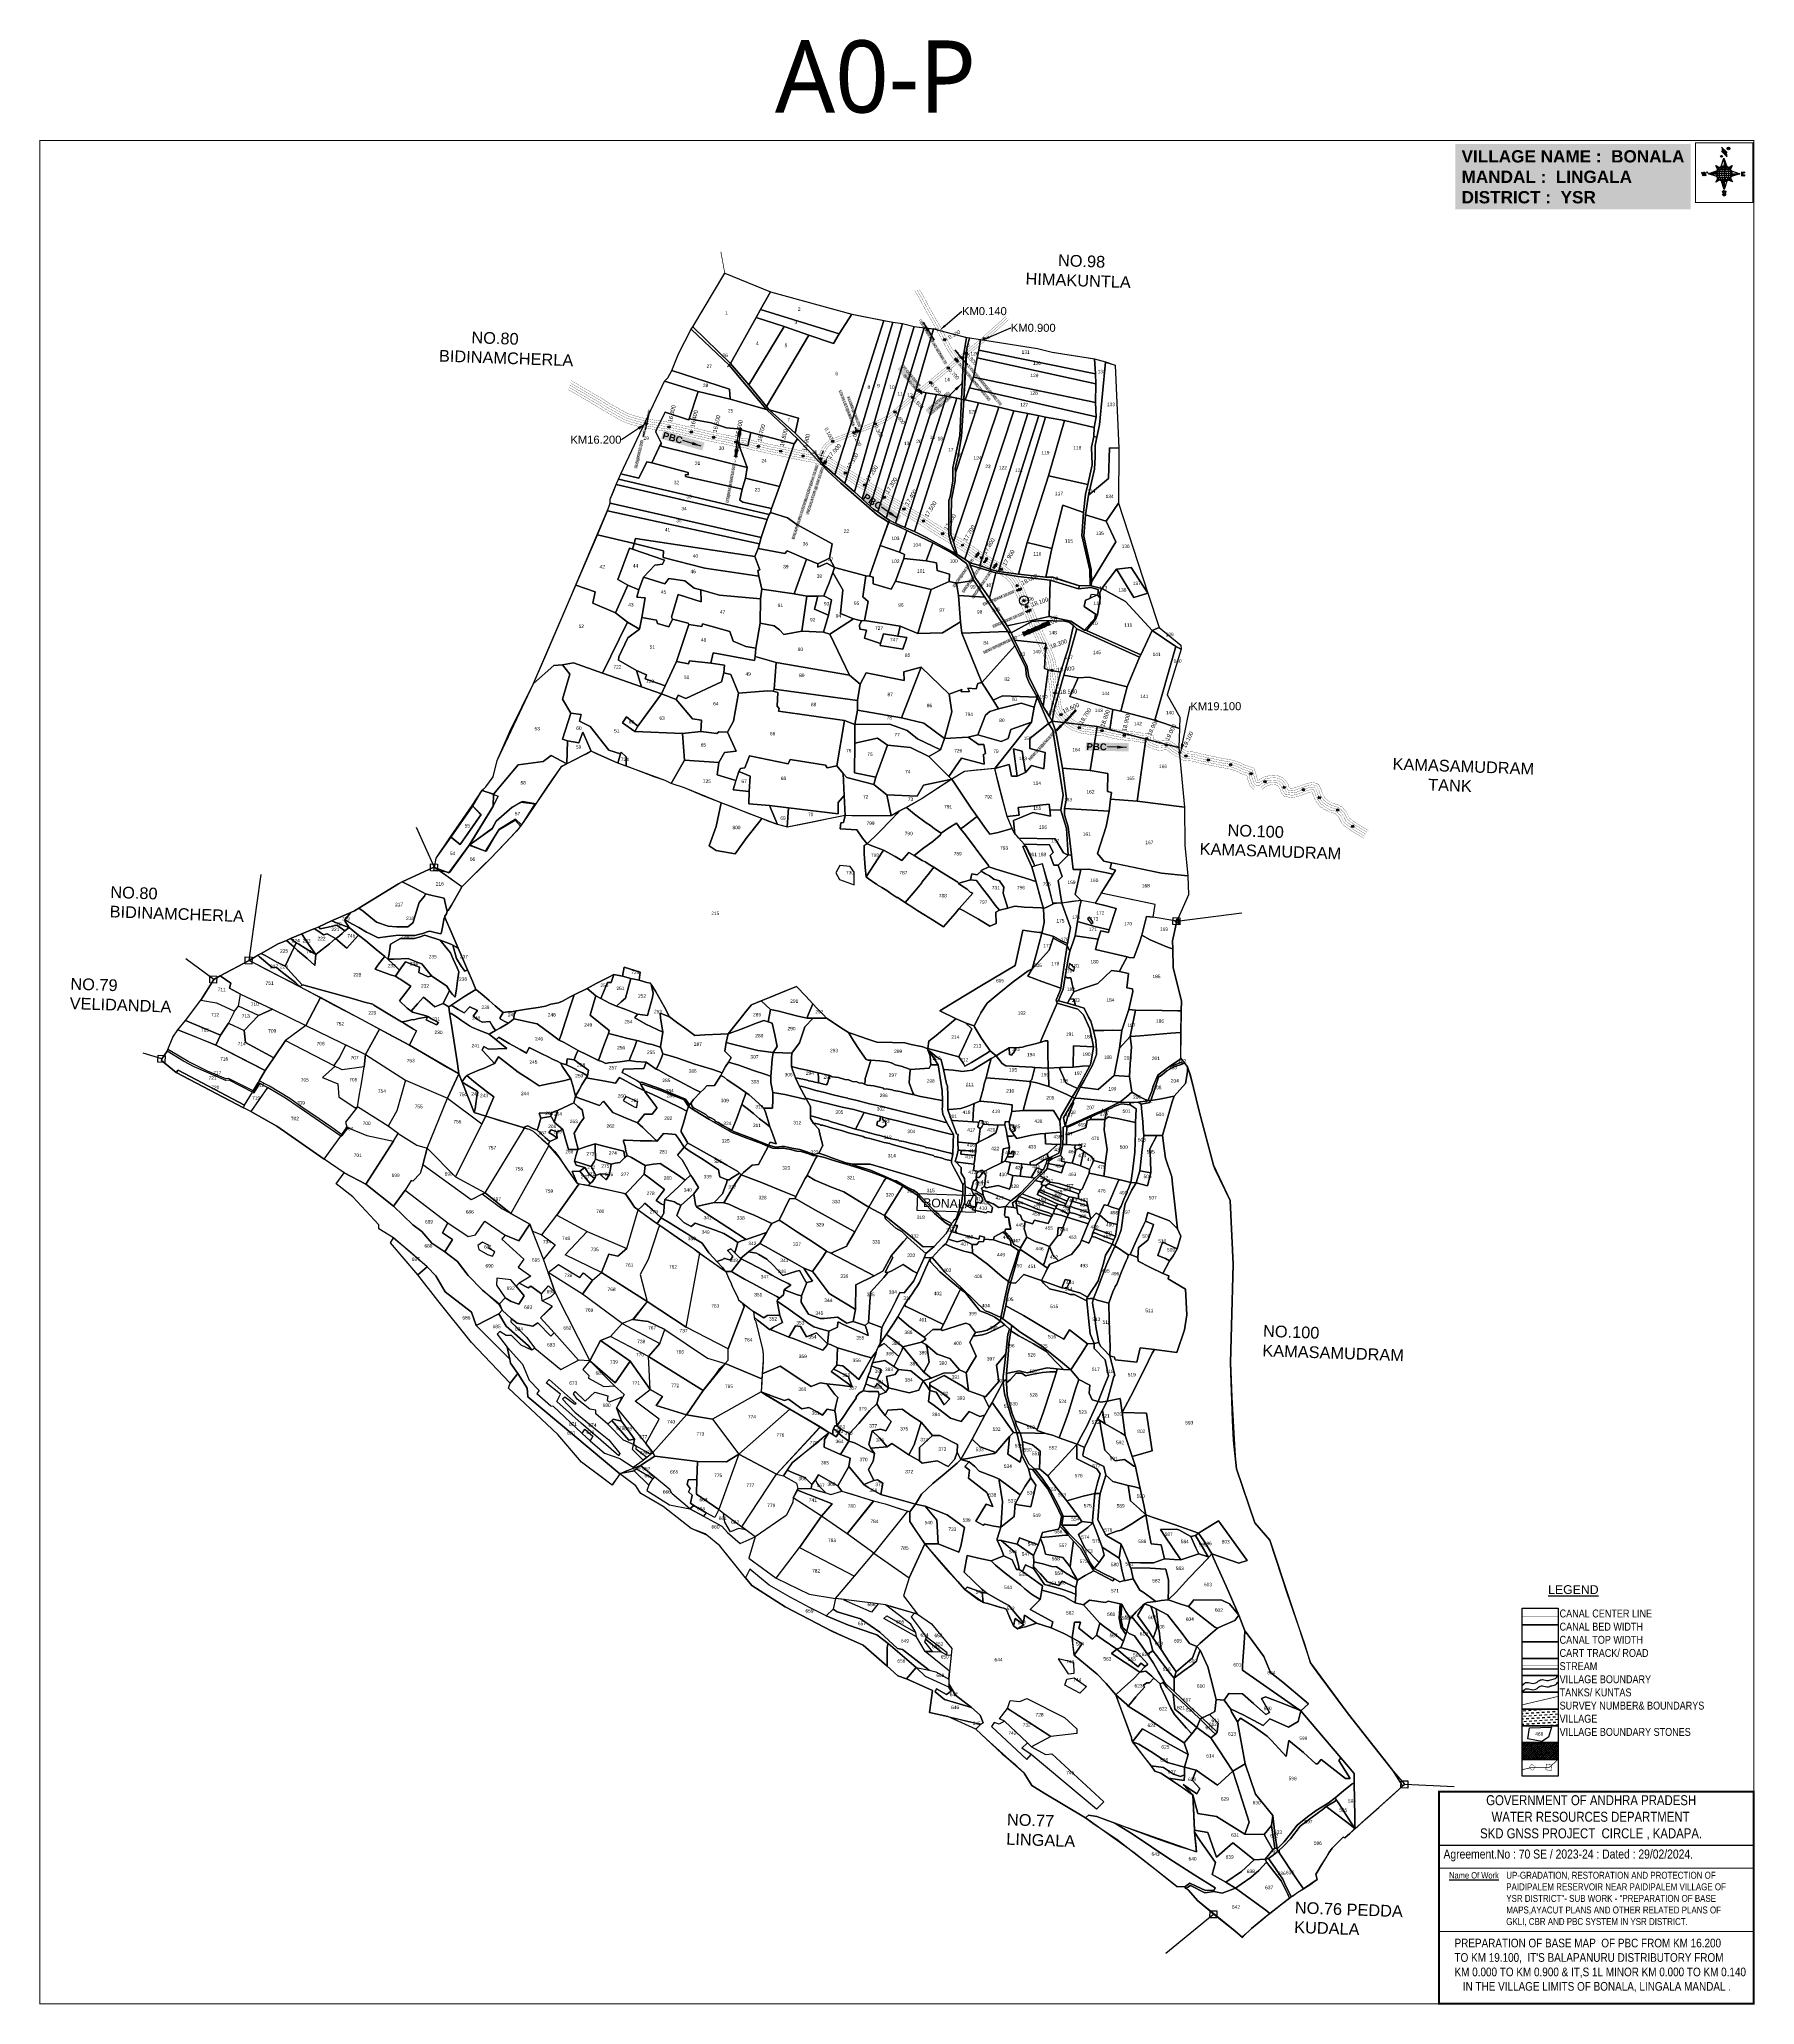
# Model space of a CAD drawing. Header units: inches. Extents: x 186800 to 194298, y 1604602 to 1613194.
import ezdxf
from ezdxf import colors
from ezdxf.entities.mleader import LeaderData, LeaderLine
from ezdxf.enums import TextEntityAlignment as Align
from ezdxf.math import Vec2, Vec3

# ---------------------------------------------------------------- set-up
doc = ezdxf.new("R2010")
doc.units = ezdxf.units.IN
doc.header["$LTSCALE"] = 15
doc.header["$MEASUREMENT"] = 0
doc.header["$PDMODE"] = 32
doc.header["$PDSIZE"] = 10
doc.linetypes.add('ACAD_ISO02W100', pattern=[15, 12, -3])
doc.linetypes.add('HIDDEN2', pattern=[0.1875, 0.125, -0.0625])
for name, color, linetype in [('AQUADUCT', 1, 'Continuous'), ('bord', 1, 'Continuous'), ('CADAS', 1, 'Continuous'), ('CANAL1', 7, 'Continuous'), ('CS', 134, 'Continuous'), ('CSMark', 72, 'Continuous'), ('FRAME 025', 7, 'Continuous'), ('PAPER SIZE', 5, 'Continuous'), ('PLOT', 7, 'Continuous'), ('PLOT NO', 7, 'Continuous'), ('RE REMARKS', 7, 'Continuous'), ('ROADS', 1, 'Continuous'), ('STRUCTURE', 5, 'Continuous'), ('tank', 4, 'Continuous'), ('text1', 7, 'Continuous'), ('text2', 7, 'Continuous'), ('TITLEBLOCK', 7, 'Continuous'), ('VILLAGE', 7, 'Continuous'), ('VILLAGE BOUNDARY', 5, 'Continuous'), ('VILLAGE BOUNDRY', 5, 'Continuous'), ('VILLAGE BOUNDRY STONES', 1, 'Continuous'), ('VILLAGE STONES', 240, 'Continuous')]:
    doc.layers.add(name, color=color, linetype=linetype)
doc.styles.add('ARIALN', font='ARIALN.TTF')
doc.styles.get("Standard").update_dxf_attribs({"font": 'arial.ttf'})
doc.styles.add('TMS', font='trebuc.ttf')
doc.linetypes.add('DOTS', pattern='A,1e-06,-3,["●",Standard,S=3,R=0,X=-1.25,Y=-1.25],-3', length=6.000001)
doc.dimstyles.get("Standard").update_dxf_attribs({"dimtxt": 0.18, "dimasz": 0.18, "dimexe": 0.18, "dimexo": 0.0625, "dimgap": 0.09, "dimtad": 0, "dimtih": 1, "dimtoh": 1, "dimdec": 4, "dimzin": 0, "dimdsep": 46, "dimtxsty": 'Standard', "dimcen": 0.09, "dimadec": 0, "dimazin": 0, "dimtfac": 1, "dimtdec": 4, "dimtofl": 0, "dimtmove": 0, "dimatfit": 3, "dimfxl": 1, "dimtolj": 1, "dimtzin": 0, "dimarcsym": 0})
pattern_1 = [(267.297113149, (-8720374.938, 50637915.138), (10.5367255337, -0.497431438), [])]
pattern_2 = [(357.297113149, (-8720374.938, 50637915.138), (0.497431438, 10.5367255337), [])]

# ---------------------------------------------------------------- blocks, each defined once
blk = doc.blocks.new('DROP')
h = blk.add_hatch()
h.set_pattern_fill('ANSI31', color=1, scale=10, angle=45)
h.set_pattern_definition([(90, (-324.4107, -25.7687), (-1.25, 0), [])])
h.paths.add_polyline_path([(-9.9, -4.3), (-13.8, 4.1), (13.8, 4.1), (10.2, -4.3)])
at = {"layer": 'STRUCTURE', "color": 5, "const_width": 0.49}
blk.add_lwpolyline([(-9.9, -4.3), (-13.8, 4.1), (13.8, 4.1), (10.2, -4.3), (-9.9, -4.3)], dxfattribs=at)
at = {"layer": 'STRUCTURE', "color": 5}
blk.add_circle((0, 0), 1.33, dxfattribs=at)
blk = doc.blocks.new('FLUME')
at = {"layer": 'STRUCTURE'}
for points in [[(-13, 11, 0.628, 0.628, 0), (-9, 11, 0.628, 0.628, 0), (-4, 5, 0.628, 0.628, 0), (-4, -6, 0.628, 0.628, 0), (-8, -12, 0.628, 0.628, 0), (-12, -12, 0, 0, 0)], [(13, -11, 0.628, 0.628, 0), (9, -11, 0.628, 0.628, 0), (4, -5, 0.628, 0.628, 0), (4, 6, 0.628, 0.628, 0), (8, 12, 0.628, 0.628, 0), (12, 12, 0, 0, 0)]]:
    blk.add_lwpolyline(points, format="xyseb", dxfattribs=at)
at = {"layer": 'text2', "color": 2, "linetype": 'Continuous'}
blk.add_circle((0, 0), 1.15, dxfattribs=at)
blk = doc.blocks.new('*X12')
at = {"color": 0, "linetype": 'Continuous'}
for p, q in [((6321.6, 240.5), (6322.3, 241.2)), ((6321.6, 240.3), (6322.3, 241)), ((6321.6, 240.1), (6322.3, 240.8)), ((6321.6, 239.9), (6322.4, 240.7)), ((6321.6, 239.8), (6322.4, 240.6)), ((6321.6, 239.6), (6322.5, 240.5)), ((6321.6, 239.4), (6322.5, 240.3)), ((6321.6, 239.2), (6322.6, 240.2)), ((6321.7, 239.1), (6322.6, 240.1)), ((6321.8, 240.8), (6322.4, 241.4)), ((6321.8, 239), (6322.7, 240)), ((6321.8, 239), (6322.8, 239.9)), ((6321.9, 238.9), (6322.9, 239.8)), ((6322.1, 241.3), (6322.4, 241.6)), ((6322, 238.8), (6323, 239.7)), ((6322.1, 238.7), (6323.1, 239.6)), ((6322.2, 238.6), (6323.1, 239.6)), ((6322.3, 238.5), (6323.2, 239.5)), ((6322.4, 238.5), (6323.3, 239.4)), ((6322.5, 238.4), (6323.4, 239.3)), ((6322.7, 238.4), (6323.6, 239.3)), ((6322.8, 238.3), (6323.7, 239.2)), ((6322.9, 238.3), (6323.8, 239.1)), ((6323.1, 238.2), (6323.9, 239.1)), ((6323.2, 238.2), (6324, 239)), ((6323.3, 238.2), (6324.2, 239)), ((6323.5, 238.1), (6324.3, 238.9)), ((6323.7, 238.1), (6324.4, 238.9)), ((6323.8, 238.1), (6324.6, 238.8)), ((6324.1, 238.2), (6324.7, 238.8)), ((6324.3, 238.3), (6324.9, 238.8)), ((6324.6, 238.3), (6325.1, 238.8)), ((6324.8, 238.4), (6325.2, 238.8)), ((6325.1, 238.5), (6325.4, 238.8)), ((6325.4, 238.6), (6325.6, 238.8))]:
    blk.add_line(p, q, dxfattribs=at)
blk = doc.blocks.new('*X11')
at = {"color": 0, "linetype": 'Continuous'}
for p, q in [((6324.4, 240.3), (6324.5, 240.4)), ((6324.6, 240.3), (6324.8, 240.5)), ((6324.7, 240.2), (6325, 240.5)), ((6324.8, 240.2), (6325.2, 240.6)), ((6325, 240.1), (6325.5, 240.6)), ((6325.1, 240.1), (6325.6, 240.6)), ((6325.2, 240), (6325.8, 240.6)), ((6325.3, 240), (6326, 240.6)), ((6325.4, 239.9), (6326.1, 240.6)), ((6325.5, 239.8), (6326.2, 240.5)), ((6325.6, 239.8), (6326.3, 240.5)), ((6325.7, 239.7), (6326.5, 240.4)), ((6325.9, 239.6), (6326.6, 240.3)), ((6326, 239.5), (6326.7, 240.3)), ((6326, 239.4), (6326.8, 240.2)), ((6326.1, 239.3), (6327, 240.2)), ((6326.2, 239.3), (6327.1, 240.1)), ((6326.3, 239.2), (6327.1, 240)), ((6326.4, 239.1), (6327.2, 239.9)), ((6326.5, 239), (6327.3, 239.8)), ((6326.5, 238.9), (6327.4, 239.7)), ((6326.6, 238.8), (6327.5, 239.6)), ((6326.7, 238.7), (6327.5, 239.5)), ((6326.8, 238.6), (6327.6, 239.4)), ((6326.8, 238.5), (6327.7, 239.3)), ((6326.8, 236.5), (6327.4, 237)), ((6326.9, 238.3), (6327.8, 239.2)), ((6326.9, 238.2), (6327.9, 239.1)), ((6326.9, 236.8), (6327.6, 237.4)), ((6327, 238.1), (6327.8, 239)), ((6327, 237.9), (6327.8, 238.8)), ((6327, 237.8), (6327.8, 238.6)), ((6327, 237.6), (6327.8, 238.4)), ((6327, 237.4), (6327.8, 238.2)), ((6327, 237.3), (6327.8, 238)), ((6327, 237.1), (6327.8, 237.9))]:
    blk.add_line(p, q, dxfattribs=at)
blk = doc.blocks.new('H')
at = {"layer": 'bord', "extrusion": (0.000427885, 0.004792, 0.999988)}
h = blk.add_hatch(dxfattribs=at)
h.set_pattern_fill('LINE', color=8, scale=84.387686, angle=-92.7029, style=0)
h.set_pattern_definition(pattern_1)
h.paths.add_polyline_path([(-625, 665, -0.090992), (-615, 710), (-751, 671)])
h = blk.add_hatch(dxfattribs=at)
h.set_pattern_fill('LINE', color=8, scale=84.387686, angle=-2.7029, style=0)
h.set_pattern_definition(pattern_2)
h.paths.add_polyline_path([(-492, 786, -0.090992), (-448, 775), (-486, 912)])
h = blk.add_hatch(dxfattribs=at)
h.set_pattern_fill('LINE', color=8, scale=84.387686, angle=-92.7029, style=0)
h.set_pattern_definition(pattern_1)
h.paths.add_polyline_path([(-246, 647), (-372, 653, -0.090992), (-382, 609)])
h = blk.add_hatch(dxfattribs=at)
h.set_pattern_fill('LINE', color=8, scale=84.387686, angle=-2.7029, style=0)
h.set_pattern_definition(pattern_2)
h.paths.add_polyline_path([(-504, 533, -0.090992), (-549, 543), (-510, 406)])
for p, q in [((-519, 1020, -1217), (-435, 927, -1216)), ((-516, 1087, -1217), (-432, 994, -1217)), ((-865, 701, -1215), (-847, 638, -1215)), ((-847, 700, -1215), (-829, 637, -1215)), ((-829, 699, -1215), (-811, 636, -1215)), ((-829, 699, -1215), (-811, 698, -1215)), ((-811, 698, -1215), (-794, 635, -1215)), ((-752, 665, -1215), (-615, 704, -1215)), ((-752, 665, -1215), (-625, 659, -1215)), ((-619, 614, -1215), (-752, 665, -1215)), ((-627, 794, -1216), (-567, 760, -1216)), ((-627, 794, -1216), (-584, 747, -1215)), ((-599, 731, -1215), (-627, 794, -1216)), ((-538, 774, -1216), (-487, 906, -1216)), ((-487, 906, -1216), (-493, 780, -1216)), ((-487, 906, -1216), (-448, 769, -1216)), ((-421, 753, -1216), (-359, 781, -1216)), ((-359, 781, -1216), (-405, 739, -1216)), ((-359, 781, -1216), (-392, 721, -1215)), ((-246, 641, -1215), (-383, 603, -1215)), ((-379, 693, -1215), (-246, 641, -1215)), ((-373, 647, -1215), (-246, 641, -1215)), ((-213, 669, -1215), (-217, 601, -1215)), ((-197, 600, -1215), (-194, 668, -1215)), ((-639, 526, -1214), (-606, 585, -1215)), ((-639, 526, -1214), (-593, 568, -1215)), ((-577, 553, -1215), (-639, 526, -1214)), ((-511, 400, -1214), (-549, 537, -1214)), ((-460, 533, -1215), (-511, 400, -1214)), ((-505, 527, -1214), (-511, 400, -1214)), ((-371, 513, -1214), (-431, 546, -1215)), ((-371, 513, -1214), (-414, 560, -1215)), ((-399, 576, -1215), (-371, 513, -1214))]:
    blk.add_line(p, q, dxfattribs=at)
at = {"layer": 'bord', "color": 8, "linetype": 'ByBlock', "extrusion": (0.000427885, 0.004792, 0.999988)}
for p, q in [((-373, 647, -1215), (-625, 659, -1215)), ((-375, 679, -1215), (-620, 691, -1215)), ((-386, 711, -1215), (-605, 722, -1215)), ((-411, 744, -1216), (-578, 752, -1216)), ((-493, 780, -1216), (-505, 527, -1214)), ((-378, 616, -1215), (-623, 628, -1215)), ((-392, 585, -1215), (-611, 595, -1215)), ((-420, 555, -1215), (-587, 562, -1215))]:
    blk.add_line(p, q, dxfattribs=at)
at = {"layer": 'bord', "extrusion": (0.000427885, 0.004792, 0.999988), "elevation": -1212}
for points, const_width in [([(-522, 960), (-516, 1093)], 1.61), ([(-434, 933), (-428, 1066)], 1.61), ([(-870, 707), (-846, 706)], 0.642), ([(-829, 643), (-855, 644)], 0.642), ([(-829, 643), (-821, 678)], 0.642), ([(-793, 641), (-782, 694)], 0.642), ([(-223, 676), (-174, 673)], 0.706), ([(-195, 645), (-185, 644)], 0.706), ([(-811, 642), (-784, 641)], 0.642), ([(-177, 605), (-226, 607)], 0.706)]:
    blk.add_lwpolyline(points, dxfattribs=dict(at, const_width=const_width))
for points, const_width in [([(-414, 1073, 1), (-398, 1058, 1)], 22.3), ([(-776, 697, 1), (-769, 690, 1)], 8.9), ([(-530, 950, 1), (-520, 939, 1)], 14.8), ([(-178, 667, 1), (-171, 660, 1)], 9.79), ([(-525, 322, 1), (-533, 329, 1)], 11.1), ([(-490, 362, 1), (-498, 369, 1)], 11.1), ([(-180, 618, 1), (-173, 611, 1)], 9.79)]:
    blk.add_lwpolyline(points, format="xyb", close=True, dxfattribs=dict(at, const_width=const_width))
for points in [[(-537, 317), (-531, 310), (-520, 307), (-505, 307), (-494, 310), (-486, 318), (-487, 326), (-491, 333), (-494, 336), (-503, 341), (-522, 347), (-530, 352), (-534, 355), (-537, 363), (-537, 373), (-530, 381), (-520, 384), (-504, 384), (-493, 380), (-487, 373)], [(-522, 348), (-526, 354), (-528, 361), (-528, 371), (-526, 375), (-521, 381), (-515, 384)], [(-505, 307), (-499, 312), (-497, 319), (-497, 327), (-501, 335), (-509, 343)]]:
    blk.add_lwpolyline(points, dxfattribs=at)
at = {"layer": 'bord', "extrusion": (0.000427885, 0.004792, 0.999988)}
for centre, radius in [((-406, 1065, -1212), 22.3), ((-773, 694, -1212), 8.9), ((-498, 659, -1212), 127), ((-525, 944, -1212), 14.8), ((-174, 663, -1212), 9.79), ((-529, 325, -1212), 11.1), ((-494, 365, -1212), 11.1), ((-177, 615, -1212), 9.79)]:
    blk.add_circle(centre, radius, dxfattribs=at)
at = {"layer": 'bord', "color": 8, "linetype": 'ByBlock', "extrusion": (0.000427885, 0.004792, 0.999988)}
for centre, radius, start, end in [((-482, 658, -1212), 128, 94.9254, 259.6691), ((-437, 656, -1212), 141, 113.2864, 241.308), ((-316, 651, -1212), 222, 142.5892, 212.0053), ((-560, 662, -1212), 141, 293.2864, 61.308), ((-681, 668, -1212), 222, 322.5892, 32.0053), ((-515, 660, -1212), 128, 274.9254, 79.6691)]:
    blk.add_arc(centre, radius, start, end, dxfattribs=at)
at = {"layer": 'bord', "extrusion": (0.000427885, 0.004792, 0.999988)}
for points in [[(-516, 1093, -1212), (-431, 1000, -1212), (-519, 1026, -1212), (-434, 933, -1212)], [(-864, 707, -1212), (-846, 706, -1212), (-846, 644, -1212), (-829, 643, -1212)], [(-829, 705, -1212), (-811, 704, -1212), (-811, 642, -1212), (-793, 641, -1212)], [(-193, 674, -1212), (-197, 606, -1212), (-213, 675, -1212), (-216, 607, -1212)]]:
    blk.add_solid(points, dxfattribs=at)
at = {"layer": 'bord', "extrusion": (0.000427885, 0.004792, 0.999988), "xscale": 7.977342409717546, "yscale": 7.977342409717546, "zscale": 7.977342409717546, "rotation": 138.0840426661453}
for name, p in [('*X11', (38301, -31929, -1212)), ('*X12', (38314, -31951, -1212))]:
    blk.add_blockref(name, p, dxfattribs=at)
blk = doc.blocks.new('ss')
at = {"layer": 'tank'}
h = blk.add_hatch(dxfattribs=at)
h.set_pattern_fill('DASH', color=256, scale=77.763255, angle=3.54054, style=0)
h.set_pattern_definition([(3.5405362, (-494901.071, -1086531.709), (9.10157338, 10.3021349), [9.72040692, -9.72040692])])
h.paths.add_polyline_path([(0, -367.4), (130.6, -367.4), (130.6, -428.6), (0, -428.6)])
at = {"layer": 'VILLAGE', "linetype": 'Continuous'}
h = blk.add_hatch(dxfattribs=at)
h.set_pattern_fill('SACNCR', color=256, scale=52.230973, angle=1.53032, style=0)
h.set_pattern_definition([(46.53031993, (-494901.0705, -1086531.709), (-3.553690313, 3.368753931), []), (46.53031993, (-494897.6093, -1086531.6163), (-3.553690313, 3.368753931), [0, -4.896653744])])
h.paths.add_polyline_path([(0, -489.8), (130.6, -489.8), (130.6, -551), (0, -551)])
at = {"layer": 'CANAL1', "color": 1, "linetype": 'HIDDEN2', "ltscale": 100, "const_width": 0.64}
blk.add_lwpolyline([(0, -30.6), (130.6, -30.6)], dxfattribs=at)
at = {"layer": 'CANAL1', "color": 5, "ltscale": 100, "const_width": 0.64}
for points in [[(130.6, -82.2), (0, -82.2)], [(130.6, -101.4), (0, -101.4)]]:
    blk.add_lwpolyline(points, dxfattribs=at)
at = {"layer": 'CANAL1', "color": 1, "ltscale": 100, "const_width": 0.64}
for points in [[(130.6, -130.7), (0, -130.7)], [(130.6, -175.5), (0, -175.5)]]:
    blk.add_lwpolyline(points, dxfattribs=at)
at = {"layer": 'PLOT NO'}
for points in [[(0, 0), (130.6, 0), (130.6, -61.2), (0, -61.2)], [(0, -61.2), (130.6, -61.2), (130.6, -122.5), (0, -122.5)], [(0, -122.5), (130.6, -122.5), (130.6, -183.7), (0, -183.7)], [(0, -183.7), (130.6, -183.7), (130.6, -244.9), (0, -244.9)], [(0, -244.9), (130.6, -244.9), (130.6, -306.1), (0, -306.1)], [(0, -306.1), (130.6, -306.1), (130.6, -367.4), (0, -367.4)], [(0, -367.4), (130.6, -367.4), (130.6, -428.6), (0, -428.6)], [(0, -428.6), (130.6, -428.6), (130.6, -489.8), (0, -489.8)], [(0, -489.8), (130.6, -489.8), (130.6, -551), (0, -551)], [(0, -551), (130.6, -551), (130.6, -612.3), (0, -612.3)]]:
    blk.add_lwpolyline(points, close=True, dxfattribs=at)
blk.add_lwpolyline([(19.5, -476.2), (26.2, -435.8), (106.8, -434), (95.2, -469.4), (70.8, -485.6), (19.5, -476.2)], dxfattribs=at)
at = {"layer": 'PLOT NO', "color": 4}
for points in [[(0, -282.8), (12, -271.3), (33, -273.7), (53.5, -269.8), (59.5, -264.9), (73.3, -260.2), (84.2, -262), (94.9, -263.1), (103.1, -260.5), (120, -256), (130.6, -244.9)], [(0, -305.7), (12, -294.2), (33, -296.6), (53.5, -292.7), (59.5, -287.8), (73.3, -283.1), (84.2, -284.9), (94.9, -286.1), (103.1, -283.5), (120, -278.9), (130.6, -267.8)]]:
    blk.add_spline(points, degree=3, dxfattribs=at)
at = {"layer": 'ROADS', "ltscale": 0.15, "const_width": 1.28}
blk.add_lwpolyline([(0, -207.9), (130.6, -207.9)], dxfattribs=at)
at = {"layer": 'ROADS', "linetype": 'DOTS', "ltscale": 0.5}
blk.add_lwpolyline([(0, -220.7), (130.6, -220.7)], dxfattribs=at)
at = {"layer": 'VILLAGE BOUNDRY', "linetype": 'ACAD_ISO02W100', "ltscale": 2, "const_width": 2.56}
for points in [[(0, -352.1), (130.6, -321.4)], [(0, -588.5), (36.1, -580), (98.6, -580), (130.6, -551)]]:
    blk.add_lwpolyline(points, dxfattribs=at)
at = {"layer": 'VILLAGE STONES'}
for points, const_width in [([(24.6, -581.8), (33.4, -568.1), (47.1, -577), (38.3, -590.6)], 1.3), ([(87.7, -568.9), (107.9, -571.1), (105.7, -591.3), (85.5, -589.1)], 1.63)]:
    blk.add_lwpolyline(points, close=True, dxfattribs=dict(at, const_width=const_width))
at = {"layer": 'PLOT NO'}
blk.add_text('468', height=12.8, rotation=358.68771, dxfattribs=at).set_placement((61.7, -458.1), align=Align.MIDDLE_CENTER)
at = {"layer": 'text2', "extrusion": (0.000201441, 0.004807, 0.999988)}
blk.add_text('%%ULEGEND', height=32, dxfattribs=at).set_placement((185.9, 67.7, 0.4), align=Align.MIDDLE)
at = {"layer": 'TITLEBLOCK', "extrusion": (0.000201441, 0.004807, 0.999988), "insert": (135.8, -5), "char_height": 28.758, "width": 602.932, "attachment_point": 1, "text_direction": (1, -1e-06, -0.000201), "style": 'ARIALN'}
blk.add_mtext('CANAL CENTER LINE \\PCANAL BED WIDTH {\\H1.52882x; }\\PCANAL TOP WIDTH {\\H1.35255x; }\\PCART TRACK/ ROAD{\\H1.4113x; }\\PSTREAM {\\H1.39172x; }\\PVILLAGE BOUNDARY{\\H1.39825x; }\\PTANKS/ KUNTAS{\\H1.39607x; }\\PSURVEY NUMBER& BOUNDARYS{\\H1.3968x; }\\PVILLAGE{\\H1.39655x; }\\PVILLAGE BOUNDARY STONES{\\H1.39664x; }', dxfattribs=at)
blk = doc.blocks.new('SLB')
at = {"layer": 'STRUCTURE'}
h = blk.add_hatch(dxfattribs=at)
h.set_pattern_fill('DOTS', color=6, scale=20, angle=320.37225, style=0)
h.set_pattern_definition([(320.372247934, (-159.4327, -72.9564), (1.2786241598, 0.5641323054), [0, -1.25])])
h.paths.add_polyline_path([(769699.5, 1706871.1), (769699.5, 1706861.1), (769729.1, 1706861.1), (769732.1, 1706863.1), (769792.1, 1706863.1), (769795.1, 1706861.1), (769824.7, 1706861.1), (769824.7, 1706871.1), (769795.1, 1706871.1), (769792.1, 1706869.1), (769732.1, 1706869.1), (769729.1, 1706871.1)])
at = {"layer": 'STRUCTURE', "color": 6, "linetype": 'ACAD_ISO02W100', "ltscale": 0.5, "const_width": 0.5}
for points in [[(769699.5, 1706871.1), (769729.1, 1706871.1)], [(769699.5, 1706861.1), (769729.1, 1706861.1)], [(769795.1, 1706871.1), (769824.7, 1706871.1)], [(769795.1, 1706861.1), (769824.7, 1706861.1)]]:
    blk.add_lwpolyline(points, dxfattribs=at)
at = {"layer": 'STRUCTURE', "color": 6, "const_width": 0.628}
for points in [[(769726.1, 1706877.1), (769726.1, 1706873.1), (769732.1, 1706869.1), (769792.1, 1706869.1), (769798.1, 1706873.1), (769798.1, 1706877.1)], [(769726.1, 1706855.1), (769726.1, 1706859.1), (769732.1, 1706863.1), (769792.1, 1706863.1), (769798.1, 1706859.1), (769798.1, 1706855.1)]]:
    blk.add_lwpolyline(points, dxfattribs=at)
at = {"layer": 'STRUCTURE', "color": 6}
blk.add_lwpolyline([(769732.1, 1706863.1), (769792.1, 1706863.1)], dxfattribs=at)
blk.add_lwpolyline([(769732.1, 1706863.1), (769792.1, 1706863.1)], dxfattribs=at)
at = {"layer": 'STRUCTURE', "color": 0}
blk.add_circle((769762.1, 1706866.1), 1.24, dxfattribs=at)
for points in [[(769703.8, 1706866), (769726.7, 1706866)], [(769818.6, 1706865.8), (769795.7, 1706865.8)]]:
    blk.add_leader(points, dimstyle='Standard', override={"dimasz": 10, "dimgap": 0.09, "dimtad": 0}, dxfattribs=at)
blk = doc.blocks.new('SP')
at = {"layer": 'STRUCTURE'}
h = blk.add_hatch(dxfattribs=at)
h.set_pattern_fill('DASH', color=256, scale=8, style=0)
edge = h.paths.add_edge_path()
edge.add_spline(control_points=[(769825.7, 1706742.1), (769825.3, 1706741.8), (769823.8, 1706740.8), (769820.9, 1706740.3), (769817, 1706739.7), (769811.4, 1706738.9), (769804, 1706739.7), (769798.4, 1706741), (769795.6, 1706741.6)], knot_values=[0, 0, 0, 0, 1.613557, 5.24513, 8.624976, 13.470124, 22.190216, 30.746377, 30.746377, 30.746377, 30.746377], degree=3, periodic=0)
edge.add_line((769795.6, 1706741.6), (769792.6, 1706739.6))
edge.add_line((769792.6, 1706739.6), (769732.6, 1706739.6))
edge.add_line((769732.6, 1706739.6), (769729.6, 1706741.6))
edge.add_spline(control_points=[(769729.6, 1706741.6), (769726.9, 1706740.9), (769721.3, 1706739.5), (769713.9, 1706738.5), (769708.3, 1706739.1), (769704.4, 1706739.6), (769701.5, 1706740), (769700, 1706741), (769699.5, 1706741.3)], knot_values=[0, 0, 0, 0, 8.556161, 17.276253, 22.121402, 25.501247, 29.13282, 30.746377, 30.746377, 30.746377, 30.746377], degree=3, periodic=0)
edge.add_line((769699.5, 1706741.3), (769699.5, 1706722.1))
edge.add_spline(control_points=[(769699.5, 1706722.1), (769700, 1706722.4), (769701.4, 1706723.4), (769704.3, 1706724), (769708.2, 1706724.5), (769713.8, 1706725.3), (769721.2, 1706724.5), (769726.8, 1706723.3), (769729.6, 1706722.6)], knot_values=[0, 0, 0, 0, 1.613557, 5.24513, 8.624976, 13.470124, 22.190216, 30.746377, 30.746377, 30.746377, 30.746377], degree=3, periodic=0)
edge.add_line((769729.6, 1706722.6), (769732.6, 1706724.6))
edge.add_line((769732.6, 1706724.6), (769792.6, 1706724.6))
edge.add_line((769792.6, 1706724.6), (769795.6, 1706722.6))
edge.add_spline(control_points=[(769795.6, 1706722.6), (769798.4, 1706723.3), (769803.9, 1706724.8), (769811.3, 1706725.8), (769817, 1706725.1), (769820.9, 1706724.7), (769823.8, 1706724.2), (769825.2, 1706723.3), (769825.7, 1706723)], knot_values=[0, 0, 0, 0, 8.556161, 17.276253, 22.121402, 25.501247, 29.13282, 30.746377, 30.746377, 30.746377, 30.746377], degree=3, periodic=0)
edge.add_line((769825.7, 1706723), (769825.7, 1706742.1))
h.paths.add_polyline_path([(769764.2, 1706732.1, -1), (769761.1, 1706732.1, -1)], flags=0)
h.paths.add_polyline_path([(769761.1, 1706732.1, 1), (769764.2, 1706732.1, 1)], flags=16)
at = {"layer": 'STRUCTURE', "const_width": 0.628}
for points in [[(769726.6, 1706747.6), (769726.6, 1706743.6), (769732.6, 1706739.6), (769792.6, 1706739.6), (769798.6, 1706743.6), (769798.6, 1706747.6)], [(769726.6, 1706716.6), (769726.6, 1706720.6), (769732.6, 1706724.6), (769792.6, 1706724.6), (769798.6, 1706720.6), (769798.6, 1706716.6)]]:
    blk.add_lwpolyline(points, dxfattribs=at)
at = {"layer": 'STRUCTURE', "color": 3}
blk.add_lwpolyline([(769732.6, 1706724.6), (769792.6, 1706724.6)], dxfattribs=at)
blk.add_lwpolyline([(769732.6, 1706724.6), (769792.6, 1706724.6)], dxfattribs=at)
at = {"layer": 'STRUCTURE', "color": 0}
blk.add_circle((769762.6, 1706732.1), 1.55, dxfattribs=at)
at = {"layer": 'STRUCTURE'}
for points in [[(769699.5, 1706741.3), (769700.9, 1706740.5), (769704.4, 1706739.6), (769707.8, 1706739.2), (769712.6, 1706738.8), (769721.3, 1706739.7), (769729.6, 1706741.6)], [(769699.5, 1706722.1), (769700.9, 1706723), (769704.4, 1706724), (769707.7, 1706724.5), (769712.5, 1706725), (769721.2, 1706724.4), (769729.6, 1706722.6)], [(769825.7, 1706742.1), (769824.3, 1706741.3), (769820.8, 1706740.3), (769817.5, 1706739.8), (769812.7, 1706739.2), (769804, 1706739.9), (769795.6, 1706741.6)], [(769825.7, 1706723), (769824.3, 1706723.8), (769820.8, 1706724.7), (769817.4, 1706725.1), (769812.6, 1706725.5), (769803.9, 1706724.6), (769795.6, 1706722.6)]]:
    blk.add_spline(points, degree=3, dxfattribs=at)
at = {"layer": 'STRUCTURE', "color": 0}
blk.add_text('STREAM', height=5, dxfattribs=at).set_placement((769684.3, 1706732.1), align=Align.MIDDLE_CENTER)
for points in [[(769727.4, 1706732.1), (769700.8, 1706732.1)], [(769824.4, 1706732.1), (769800.5, 1706732.1)]]:
    blk.add_leader(points, dimstyle='Standard', override={"dimasz": 10, "dimgap": 0.09, "dimtad": 0}, dxfattribs=at)
blk = doc.blocks.new('OT')
at = {"layer": 'STRUCTURE', "color": 190}
for points, const_width in [([(769751, 1706596), (769729, 1706596)], 0.5), ([(769751, 1706579), (769729, 1706579)], 0.5), ([(769775, 1706602), (769775, 1706598), (769769, 1706594), (769762, 1706594), (769754, 1706594), (769748, 1706598), (769748, 1706602)], 0.5), ([(769748, 1706573), (769748, 1706577), (769754, 1706581), (769762, 1706581), (769762, 1706581), (769762, 1706581), (769769, 1706581), (769775, 1706577), (769775, 1706573)], 0.5), ([(769762, 1706594), (769762, 1706581)], 2.5)]:
    blk.add_lwpolyline(points, dxfattribs=dict(at, const_width=const_width))
at = {"layer": 'STRUCTURE', "color": 0}
blk.add_circle((769762, 1706587), 1.87, dxfattribs=at)
blk.add_leader([(769733, 1706587), (769754, 1706587)], dimstyle='Standard', override={"dimasz": 10, "dimgap": 0.09, "dimtad": 0}, dxfattribs=at)
blk = doc.blocks.new('UT')
at = {"layer": 'STRUCTURE'}
h = blk.add_hatch(dxfattribs=at)
h.set_pattern_fill('DASH', color=150, scale=8, angle=-39.62775, style=0)
h.set_pattern_definition([(320.372247933, (-4370.464, -6260.8811), (1.40800153113, 0.132407282), [1, -1])])
h.paths.add_polyline_path([(765163, 1700681.9), (765165.6, 1700680.6), (765167.2, 1700680.3), (765169.1, 1700680), (765172.4, 1700679.6), (765176.4, 1700679.3), (765179.5, 1700679.5), (765183.1, 1700679.9), (765187.7, 1700680.9), (765188.9, 1700681.2), (765193.1, 1700682.2), (765196.1, 1700680.2), (765196.1, 1700672.2), (765193.1, 1700670.2), (765190.5, 1700670.8), (765188.1, 1700671.3), (765185.5, 1700671.8), (765183.6, 1700672.1), (765181, 1700672.5), (765180.3, 1700672.5), (765178.5, 1700672.6), (765176.7, 1700672.6), (765174.6, 1700672.5), (765172.5, 1700672.3), (765170.4, 1700672), (765168.5, 1700671.7), (765166.1, 1700671.2), (765165, 1700670.8), (765163, 1700669.7)])
h.paths.add_polyline_path([(765259.1, 1700682.2), (765256.1, 1700680.2), (765256.1, 1700672.2), (765259.1, 1700670.2), (765261.9, 1700671), (765264.4, 1700671.6), (765266.4, 1700672), (765269.1, 1700672.5), (765272.7, 1700673), (765276.1, 1700673.1), (765278.6, 1700672.9), (765281.2, 1700672.7), (765283.9, 1700672.3), (765286.4, 1700671.9), (765288, 1700671.3), (765289.2, 1700670.6), (765289.1, 1700682.7), (765287.6, 1700681.8), (765285.7, 1700681.2), (765283, 1700680.7), (765281.2, 1700680.4), (765276.7, 1700679.9), (765272.7, 1700679.9), (765268.7, 1700680.3), (765264.8, 1700681), (765261.2, 1700681.7)])
at = {"layer": 'STRUCTURE', "color": 150, "const_width": 0.628}
for points in [[(765190.1, 1700688.2), (765190.1, 1700684.2), (765196.1, 1700680.2), (765256.1, 1700680.2), (765262.1, 1700684.2), (765262.1, 1700688.2)], [(765190.1, 1700664.2), (765190.1, 1700668.2), (765196.1, 1700672.2), (765256.1, 1700672.2), (765262.1, 1700668.2), (765262.1, 1700664.2)]]:
    blk.add_lwpolyline(points, dxfattribs=at)
at = {"layer": 'STRUCTURE', "color": 150}
for points in [[(765196.1, 1700680.2), (765256.1, 1700680.2)], [(765196.1, 1700672.2), (765256.1, 1700672.2)], [(765196.1, 1700672.2), (765256.1, 1700672.2)]]:
    blk.add_lwpolyline(points, dxfattribs=at)
at = {"layer": 'STRUCTURE', "color": 0}
blk.add_circle((765226.1, 1700676.2), 1.89, dxfattribs=at)
at = {"layer": 'STRUCTURE', "color": 150}
for points in [[(765163, 1700681.9), (765164.4, 1700681.1), (765167.9, 1700680.2), (765171.2, 1700679.8), (765176.1, 1700679.4), (765184.7, 1700680.3), (765193.1, 1700682.2)], [(765163, 1700669.7), (765164.3, 1700670.6), (765167.8, 1700671.6), (765171.2, 1700672.1), (765176, 1700672.6), (765184.7, 1700672), (765193.1, 1700670.2)], [(765289.1, 1700682.7), (765287.8, 1700681.9), (765284.3, 1700680.9), (765280.9, 1700680.4), (765276.1, 1700679.8), (765267.4, 1700680.5), (765259.1, 1700682.2)], [(765289.2, 1700670.6), (765287.8, 1700671.4), (765284.2, 1700672.3), (765280.9, 1700672.7), (765276.1, 1700673.1), (765267.4, 1700672.2), (765259.1, 1700670.2)]]:
    blk.add_spline(points, degree=3, dxfattribs=at)
at = {"layer": 'STRUCTURE', "color": 0}
blk.add_text('STREAM', height=5, dxfattribs=at).set_placement((765148.2, 1700675.8), align=Align.MIDDLE_CENTER)
for points in [[(765190.9, 1700676), (765164.2, 1700675.8)], [(765289.3, 1700676.7), (765265.4, 1700676.4)]]:
    blk.add_leader(points, dimstyle='Standard', override={"dimasz": 10, "dimgap": 0.09, "dimtad": 0}, dxfattribs=at)
blk = doc.blocks.new('PBC')
at = {"layer": 'STRUCTURE', "color": 5, "insert": (13.6, 8.7), "char_height": 30, "width": 181.057, "attachment_point": 1, "rotation": 325.63469, "bg_fill": 1, "box_fill_scale": 1.1, "bg_fill_color": 7, "bg_fill_true_color": 16777215, "bg_fill_transparency": 0}
blk.add_mtext('{\\fArial|b1|i0|c0|p34;\\C256;PBC}', dxfattribs=at)
at = {"layer": 'PAPER SIZE'}
blk.add_leader([(148.6, -102.5), (80.6, -54.7)], dimstyle='Standard', override={"dimasz": 40, "dimgap": 0.09, "dimtad": 0, "dimtfill": 2, "dimtfillclr": 5}, dxfattribs=at)

msp = doc.modelspace()

# ---------------------------------------------------------------- linework, layer by layer
at = {"layer": 'CANAL1', "color": 200, "const_width": 1}
for points in [[(190800.2, 1611789.8), (190769.8, 1611835.8), (190721.1, 1611926.6), (190672.8, 1612012.4), (190647.5, 1612060.6), (190626.3, 1612095.2)], [(190816.9, 1611800.9), (190787, 1611846.1), (190738.6, 1611936.3), (190690.3, 1612021.9), (190664.9, 1612070.4), (190646, 1612101.3)], [(190203.9, 1611360.1), (190214.5, 1611391.8), (190221.5, 1611406.6), (190228.6, 1611416.9), (190238.1, 1611428.6), (190251.8, 1611439.6), (190275, 1611450.5), (190309, 1611463.6), (190424.5, 1611510.7), (190480.8, 1611534.2), (190502.6, 1611547.2), (190523.9, 1611562.9), (190557.6, 1611591.5), (190658.9, 1611675.1), (190762.4, 1611760.2), (190827.5, 1611812.9), (190915.1, 1611884.3), (190994.9, 1611955.8), (191024.3, 1611982.8)], [(190221, 1611354.4), (190231.2, 1611385.1), (190237.1, 1611397.6), (190243, 1611406.1), (190250.8, 1611415.8), (190261.4, 1611424.2), (190282.1, 1611434), (190315.6, 1611446.9), (190431.4, 1611494), (190488.9, 1611518.1), (190512.6, 1611532.2), (190535.1, 1611548.8), (190569.2, 1611577.7), (190670.3, 1611661.3), (190773.8, 1611746.2), (190838.8, 1611799), (190926.8, 1611870.6), (191007, 1611942.5), (191036, 1611969.1)], [(189111.4, 1611663.6), (189113.8, 1611662.1), (189233.1, 1611592.5), (189239.1, 1611588.9), (189248.2, 1611583.4), (189268.7, 1611569.7), (189287.4, 1611559.6), (189306, 1611549.4), (189320.3, 1611540.5), (189336.1, 1611532.1), (189347.4, 1611525.4), (189365.6, 1611517.9), (189385.2, 1611511.3), (189410.1, 1611504.4), (189425.8, 1611500.6), (189449.5, 1611495.1), (189497.8, 1611487.3), (189534.3, 1611482.5), (189683.3, 1611448.8), (189720.2, 1611440.1), (189752.8, 1611433), (189807.1, 1611422.5), (189850, 1611412.4), (189874.3, 1611410.4), (189885.7, 1611408.3), (189911, 1611400.7), (189925.4, 1611396.5), (189939.3, 1611395.1), (189949.1, 1611393.1), (189958.2, 1611391), (189972.6, 1611387.3), (189990.4, 1611383), (190005.4, 1611380.5), (190038.4, 1611373.9), (190055.4, 1611370.3), (190069.6, 1611366.9), (190093.5, 1611361.9), (190124, 1611355.8), (190148.7, 1611351), (190168.8, 1611347.5), (190189.5, 1611342.3), (190207.4, 1611337.4), (190229.8, 1611328.3), (190244.8, 1611321.9), (190258.4, 1611314.1), (190310, 1611283.2), (190350.6, 1611258.4), (190374.4, 1611241.2), (190407.7, 1611222.5), (190459.6, 1611191.4), (190476, 1611179.3), (190508, 1611159.3), (190545, 1611137), (190569.5, 1611122.9), (190599.6, 1611103.2), (190653.5, 1611071.7), (190686.7, 1611049.5), (190739, 1611015.8), (190786.2, 1610987.4), (190823.5, 1610966.6), (190851.3, 1610948.6), (190881, 1610927.9), (190921.6, 1610902.6), (190963.2, 1610878.4), (190972, 1610872.8), (190980, 1610867.9), (190991, 1610862.2), (191002.3, 1610854.5), (191015.4, 1610844.8), (191024.4, 1610837.1), (191031, 1610832.6), (191043.3, 1610818.7), (191049.1, 1610810), (191056.1, 1610796.9), (191063.7, 1610782.6), (191076.7, 1610752.4), (191093.5, 1610715.5), (191108.3, 1610681.9), (191125.7, 1610639.8), (191138.5, 1610612.8), (191158.6, 1610568.2), (191172.3, 1610541), (191184.6, 1610512), (191190.3, 1610498.7), (191196.1, 1610485.3), (191198.8, 1610477.1), (191201.3, 1610467.8), (191204.8, 1610448.7), (191206.7, 1610433.7), (191210, 1610406.5), (191217.2, 1610348.3), (191219.8, 1610326.5), (191220.8, 1610311.6), (191223, 1610297.3), (191224.5, 1610286.3), (191226.9, 1610270.9), (191229.8, 1610258.5), (191234.5, 1610249.7), (191238.1, 1610243.7), (191243.7, 1610235.1), (191249.3, 1610229.3), (191263.7, 1610211.4), (191271.2, 1610206.3), (191285.3, 1610193.5), (191311.6, 1610176.1), (191334.8, 1610166.7), (191356.9, 1610160.4), (191394.6, 1610155.1), (191421.5, 1610152.2), (191437.1, 1610152.5), (191457.2, 1610148.1), (191484.3, 1610140.4), (191496, 1610138.7), (191512.9, 1610135.1), (191536.7, 1610131.6), (191546.9, 1610130.3), (191564.9, 1610128.7), (191577.9, 1610127.8), (191593.7, 1610124.6), (191620.8, 1610120.5), (191630.7, 1610120), (191635.2, 1610109.7), (191649.7, 1610099.5), (191653.5, 1610098.8), (191660.4, 1610095.8), (191662.5, 1610094.7), (191675.9, 1610089.6), (191688.9, 1610086.5), (191698.9, 1610085.9), (191713, 1610087.5), (191720.7, 1610087.9), (191728.1, 1610088.8), (191730.4, 1610086.4), (191736.6, 1610082.7), (191739.4, 1610079.9), (191747.6, 1610072.4), (191757.2, 1610067.6), (191768.1, 1610059.7), (191776.2, 1610058), (191778.3, 1610057.5), (191778.7, 1610057.2), (191782.5, 1610054.5), (191786.6, 1610051.4), (191790.2, 1610048.5), (191792.4, 1610046.7), (191798.6, 1610043.5), (191805.4, 1610041.8), (191810.7, 1610041.5), (191812.7, 1610041.1), (191827.4, 1610039.9), (191837.2, 1610039.1), (191849.1, 1610037), (191861.6, 1610032.2), (191878.9, 1610028.7), (191894.7, 1610025.8), (191910.4, 1610022.4), (191968.3, 1610010.4), (191996.1, 1610006.1), (192012.6, 1610001.6), (192036.8, 1609993.2), (192054.5, 1609983.3), (192068.7, 1609979.1), (192077.6, 1609976.2), (192078, 1609975.2), (192082.6, 1609956.7), (192092.5, 1609930.3), (192109.9, 1609913.9), (192144.9, 1609913.9), (192151.3, 1609922), (192168.6, 1609932.4), (192188.5, 1609936.2), (192204.9, 1609935), (192212.4, 1609931.7), (192213.3, 1609930.6), (192215.3, 1609929.4), (192219.8, 1609923.5), (192220, 1609920.6), (192222.3, 1609917.3), (192228.5, 1609900.1), (192241.9, 1609883.8), (192277.3, 1609879.4), (192301.7, 1609884), (192307.6, 1609886.7), (192331.2, 1609895.5), (192349.4, 1609901.7), (192362.6, 1609904.7), (192364.8, 1609900.4), (192367.9, 1609891.1), (192368.1, 1609887.8), (192376.5, 1609870.3), (192377.8, 1609866.2), (192393.7, 1609846.1), (192400.7, 1609837.3), (192404.8, 1609837.2), (192408.3, 1609834.4), (192410.8, 1609831.2), (192415.5, 1609828.5), (192435, 1609818.7), (192439.9, 1609814.8), (192445.7, 1609814.7), (192459.4, 1609811.1), (192467.4, 1609806.7), (192479, 1609794.8), (192495.2, 1609763), (192535, 1609733.7), (192587.9, 1609702)], [(189124.7, 1611702.7), (189134.8, 1611696.2), (189253.4, 1611627), (189259.7, 1611623.2), (189269.7, 1611617.2), (189289.4, 1611604), (189306.5, 1611594.7), (189326.2, 1611584), (189340.3, 1611575.2), (189355.7, 1611566.9), (189365.3, 1611561.3), (189379.6, 1611555.3), (189396.9, 1611549.6), (189420.1, 1611543.1), (189435.1, 1611539.5), (189457.2, 1611534.4), (189503.7, 1611526.9), (189541.3, 1611521.9), (189692.3, 1611487.8), (189729, 1611479.1), (189760.9, 1611472.2), (189815.4, 1611461.6), (189856.3, 1611452), (189879.5, 1611450.1), (189895, 1611447.3), (189922.4, 1611439), (189933, 1611435.9), (189945.3, 1611434.7), (189957.7, 1611432.2), (189967.7, 1611429.8), (189982.3, 1611426.1), (189998.4, 1611422.2), (190012.6, 1611419.8), (190046.4, 1611413.1), (190064.2, 1611409.3), (190078.3, 1611405.9), (190101.5, 1611401.1), (190131.8, 1611395.1), (190155.9, 1611390.4), (190177.1, 1611386.6), (190199.7, 1611381), (190220.3, 1611375.3), (190245.1, 1611365.2), (190262.7, 1611357.8), (190278.6, 1611348.6), (190330.7, 1611317.5), (190372.8, 1611291.7), (190395.9, 1611274.9), (190427.8, 1611257.1), (190481.8, 1611224.8), (190498.5, 1611212.4), (190528.9, 1611193.4), (190565.3, 1611171.5), (190590.5, 1611157), (190620.6, 1611137.2), (190674.7, 1611105.7), (190708.7, 1611082.9), (190760.1, 1611049.8), (190806.3, 1611022), (190844.1, 1611000.9), (190873.6, 1610981.8), (190903, 1610961.3), (190942.3, 1610936.8), (190983.9, 1610912.6), (190993.2, 1610906.8), (190999.7, 1610902.7), (191011.4, 1610896.7), (191025.5, 1610887.1), (191040.5, 1610876), (191048.7, 1610868.9), (191057.5, 1610862.9), (191075, 1610843.3), (191083.5, 1610830.5), (191091.4, 1610815.8), (191099.8, 1610799.9), (191113.2, 1610768.5), (191130, 1610731.9), (191145.1, 1610697.6), (191162.2, 1610656), (191174.8, 1610629.7), (191194.8, 1610585.4), (191208.6, 1610557.8), (191221.4, 1610527.7), (191227.1, 1610514.4), (191233.5, 1610499.7), (191237.1, 1610488.7), (191240.4, 1610476.5), (191244.3, 1610454.8), (191246.4, 1610438.7), (191249.7, 1610411.4), (191256.9, 1610353.1), (191259.6, 1610330.2), (191260.6, 1610316), (191262.6, 1610303.2), (191264.1, 1610292.1), (191266.2, 1610278.5), (191267.5, 1610272.8), (191269.4, 1610269.3), (191272, 1610264.8), (191275.1, 1610260.2), (191279.4, 1610255.7), (191291.1, 1610241.1), (191296, 1610237.7), (191309.9, 1610225.1), (191330.3, 1610211.7), (191347.9, 1610204.6), (191365.2, 1610199.6), (191399.5, 1610194.8), (191423.3, 1610192.2), (191441, 1610192.6), (191466.9, 1610187), (191492.7, 1610179.6), (191503, 1610178.1), (191520, 1610174.5), (191542.1, 1610171.2), (191551.2, 1610170.1), (191568, 1610168.6), (191583.1, 1610167.5), (191600.6, 1610164.1), (191624.9, 1610160.4), (191634.5, 1610159.9), (191642.6, 1610159), (191649.7, 1610155.2), (191669.2, 1610150.7), (191668.5, 1610135.8), (191677.8, 1610131.9), (191679, 1610131.2), (191687.7, 1610127.9), (191694.8, 1610126.2), (191697.8, 1610126), (191709.6, 1610127.4), (191717.4, 1610127.8), (191726.8, 1610128.8), (191737.2, 1610128.6), (191750.1, 1610123.3), (191755.3, 1610118.2), (191761.6, 1610114.4), (191767.1, 1610108.7), (191770.4, 1610105.8), (191778.1, 1610101.9), (191784.7, 1610097.1), (191785.1, 1610097), (191795, 1610094.6), (191801.7, 1610089.9), (191806.2, 1610086.8), (191811.3, 1610082.9), (191813.1, 1610081.4), (191816, 1610081.3), (191818.6, 1610080.7), (191830.7, 1610079.7), (191842.2, 1610078.8), (191859.8, 1610075.8), (191872.8, 1610070.7), (191886.5, 1610068), (191902.5, 1610065), (191918.6, 1610061.6), (191975.4, 1610049.8), (192004.5, 1610045.3), (192024.5, 1610039.9), (192053.2, 1610029.8), (192070.1, 1610020.4), (192080.7, 1610017.2), (192108.4, 1610008.2), (192116.3, 1609987.1), (192120.9, 1609968.6), (192126.4, 1609953.9), (192126.7, 1609953.9), (192154.1, 1609970.4), (192186.2, 1609976.5), (192214.6, 1609974.4), (192238.1, 1609964.2), (192240.7, 1609960.7), (192242.6, 1609959.5), (192258.4, 1609938.7), (192258.9, 1609933.6), (192263.3, 1609921.4), (192276, 1609919.9), (192289.6, 1609922.4), (192292.3, 1609923.6), (192317.7, 1609933.2), (192338.6, 1609940.2), (192365, 1609946.3), (192391, 1609937.5), (192401.9, 1609915.7), (192407.4, 1609898.9), (192407.5, 1609898.2), (192413.7, 1609885.3), (192422.3, 1609874.4), (192436.8, 1609862.8), (192437.1, 1609862.4), (192454.2, 1609853.8), (192474.6, 1609848.5), (192477.6, 1609846.8), (192497.6, 1609835.8), (192498.8, 1609831.8), (192511.9, 1609818.4), (192526.5, 1609789.6), (192557.2, 1609767), (192608.4, 1609736.3)]]:
    msp.add_lwpolyline(points, dxfattribs=at)
at = {"layer": 'CANAL1', "color": 1, "linetype": 'HIDDEN2', "ltscale": 4, "const_width": 1}
for points in [[(190808.5, 1611795.4), (190778.4, 1611841), (190729.9, 1611931.4), (190681.6, 1612017.2), (190656.2, 1612065.5), (190636.2, 1612098.3)], [(190212.4, 1611357.2), (190222.8, 1611388.5), (190229.3, 1611402.1), (190235.8, 1611411.5), (190244.5, 1611422.2), (190256.6, 1611431.9), (190278.6, 1611442.3), (190312.3, 1611455.2), (190427.9, 1611502.4), (190484.9, 1611526.1), (190507.6, 1611539.7), (190529.5, 1611555.9), (190563.4, 1611584.6), (190664.6, 1611668.2), (190768.1, 1611753.2), (190833.2, 1611806), (190920.9, 1611877.5), (191000.9, 1611949.1), (191030.1, 1611975.9)], [(189118.1, 1611683.2), (189124.3, 1611679.1), (189243.2, 1611609.7), (189249.4, 1611606.1), (189258.9, 1611600.3), (189279.1, 1611586.8), (189296.9, 1611577.2), (189316.1, 1611566.7), (189330.3, 1611557.9), (189345.9, 1611549.5), (189356.4, 1611543.3), (189372.6, 1611536.6), (189391.1, 1611530.5), (189415.1, 1611523.8), (189430.5, 1611520), (189452.9, 1611514.8), (189453.3, 1611514.7), (189500.8, 1611507.1), (189537.8, 1611502.2), (189687.8, 1611468.3), (189724.6, 1611459.6), (189756.9, 1611452.6), (189811.2, 1611442), (189853.1, 1611432.2), (189876.9, 1611430.2), (189890.4, 1611427.8), (189916.7, 1611419.9), (189929.2, 1611416.2), (189942.3, 1611414.9), (189953.4, 1611412.6), (189962.9, 1611410.4), (189977.5, 1611406.7), (189994.4, 1611402.6), (190009, 1611400.1), (190042.4, 1611393.5), (190059.8, 1611389.8), (190074, 1611386.4), (190097.5, 1611381.5), (190127.9, 1611375.4), (190152.3, 1611370.7), (190172.9, 1611367.1), (190194.6, 1611361.6), (190212.3, 1611356.8), (190213.9, 1611356.3), (190235.2, 1611347.6), (190237.4, 1611346.8), (190253.7, 1611339.8), (190268.5, 1611331.3), (190320.4, 1611300.3), (190361.7, 1611275), (190385.2, 1611258), (190417.7, 1611239.8), (190470.7, 1611208.1), (190487.2, 1611195.9), (190518.5, 1611176.4), (190555.2, 1611154.3), (190580, 1611140), (190610.1, 1611120.2), (190664.1, 1611088.7), (190697.7, 1611066.2), (190749.5, 1611032.8), (190796.3, 1611004.7), (190833.8, 1610983.7), (190862.4, 1610965.2), (190892, 1610944.6), (190931.9, 1610919.7), (190973.6, 1610895.5), (190982.6, 1610889.8), (190989.8, 1610885.3), (191001.2, 1610879.5), (191013.9, 1610870.8), (191027.9, 1610860.4), (191036.6, 1610853), (191044.3, 1610847.7), (191059.2, 1610831), (191066.3, 1610820.3), (191073.7, 1610806.4), (191081.8, 1610791.3), (191095, 1610760.5), (191111.7, 1610723.7), (191126.7, 1610689.8), (191143.9, 1610647.9), (191156.6, 1610621.3), (191176.7, 1610576.8), (191190.4, 1610549.4), (191203, 1610519.9), (191208.7, 1610506.5), (191214.8, 1610492.5), (191218, 1610482.9), (191220.9, 1610472.2), (191224.6, 1610451.7), (191226.6, 1610436.2), (191229.9, 1610409), (191237, 1610350.7), (191238.8, 1610336.1), (191239.7, 1610328.3), (191240.7, 1610313.8), (191242.8, 1610300.2), (191244.3, 1610289.2), (191246.5, 1610274.7), (191248.7, 1610265.7), (191252, 1610259.5), (191255.1, 1610254.2), (191259.4, 1610247.7), (191264.3, 1610242.5), (191265.2, 1610241.4)], [(191265.2, 1610241.4), (191277.4, 1610226.3), (191283.6, 1610222), (191297.6, 1610209.3), (191320.9, 1610193.9), (191341.4, 1610185.7), (191361.1, 1610180), (191397.1, 1610175), (191422.4, 1610172.2), (191439.1, 1610172.5), (191462.1, 1610167.6), (191488.5, 1610160), (191499.5, 1610158.4), (191516.4, 1610154.8), (191539.4, 1610151.4), (191549, 1610150.2), (191566.4, 1610148.6), (191580.5, 1610147.7), (191597.2, 1610144.4), (191622.8, 1610140.4), (191632.9, 1610139.9), (191636.7, 1610139.5), (191642.7, 1610136.4), (191648.4, 1610135), (191648.3, 1610132), (191648.9, 1610128.2), (191651.3, 1610122.8), (191657.6, 1610118.3), (191659.3, 1610118), (191669.1, 1610113.8), (191670.7, 1610112.9), (191681.8, 1610108.8), (191691.9, 1610106.4), (191698.4, 1610106), (191711.3, 1610107.4), (191719.1, 1610107.9), (191727.7, 1610108.8), (191733.1, 1610108.7), (191738.8, 1610106.4), (191742.9, 1610102.3), (191749.1, 1610098.6), (191753.3, 1610094.3), (191759, 1610089.1), (191767.7, 1610084.7), (191776.4, 1610078.4), (191780.6, 1610077.5), (191785.1, 1610076.4), (191786.7, 1610076), (191790.2, 1610073.6), (191794.3, 1610070.7), (191798.9, 1610067.1), (191802.7, 1610064.1), (191803.4, 1610063.6), (191805.8, 1610062.3), (191808.4, 1610061.6), (191813.3, 1610061.4), (191815.7, 1610060.9), (191829.1, 1610059.8), (191839.7, 1610058.9), (191854.5, 1610056.4), (191867.2, 1610051.5), (191882.7, 1610048.4), (191898.6, 1610045.4), (191914.5, 1610042), (191971.9, 1610030.1), (192000.3, 1610025.7), (192018.6, 1610020.7), (192045, 1610011.5), (192062.3, 1610001.9), (192074.7, 1609998.1), (192093, 1609992.2), (192097.1, 1609981.1), (192101.7, 1609962.6), (192109.6, 1609941.7), (192117.8, 1609933.9), (192135.2, 1609933.9), (192137.9, 1609937.3), (192161.3, 1609951.4), (192187.3, 1609956.4), (192209.8, 1609954.7), (192225.3, 1609948), (192225.7, 1609947.4), (192227, 1609945.6), (192228.9, 1609944.5), (192239.1, 1609931.1), (192239.4, 1609927.7), (192240.2, 1609926.5), (192246.2, 1609910.1), (192252.3, 1609902.7), (192276.6, 1609899.6), (192295.7, 1609903.2), (192299.9, 1609905.1), (192324.5, 1609914.4), (192344, 1609921), (192363.9, 1609925.5), (192376.8, 1609921.2), (192383.3, 1609908), (192387.7, 1609895), (192387.8, 1609893), (192395.2, 1609877.7), (192395.8, 1609875.7), (192409.3, 1609858.6), (192410.5, 1609857.1), (192412, 1609857.1), (192422.5, 1609848.6), (192424.1, 1609846.7), (192425, 1609846.2), (192445.8, 1609835.6), (192447.1, 1609834.6), (192448.5, 1609834.6), (192466.9, 1609829.9), (192467.7, 1609829.4), (192480.9, 1609822.1), (192481.2, 1609821.2), (192495.4, 1609806.6), (192510.9, 1609776.3), (192546.1, 1609750.4), (192598.1, 1609719.2)]]:
    msp.add_lwpolyline(points, dxfattribs=at)
at = {"layer": 'CANAL1', "color": 5, "const_width": 1}
for points in [[(189114.8, 1611673.4), (189119, 1611670.6), (189238.2, 1611601.1), (189244.3, 1611597.5), (189253.6, 1611591.9), (189273.9, 1611578.3), (189292.1, 1611568.4), (189311.1, 1611558), (189325.3, 1611549.2), (189341, 1611540.8), (189351.9, 1611534.4), (189369.1, 1611527.2), (189388.1, 1611520.9), (189412.6, 1611514.1), (189428.1, 1611510.3), (189451.4, 1611504.9), (189499.3, 1611497.2), (189536, 1611492.3), (189685.6, 1611458.6), (189722.4, 1611449.9), (189754.8, 1611442.8), (189809.2, 1611432.3), (189851.6, 1611422.3), (189875.6, 1611420.3), (189888, 1611418.1), (189913.8, 1611410.3), (189927.3, 1611406.3), (189940.8, 1611405), (189951.3, 1611402.9), (189960.5, 1611400.7), (189975, 1611397), (189992.4, 1611392.8), (190007.2, 1611390.3), (190040.4, 1611383.7), (190057.6, 1611380), (190071.8, 1611376.7), (190095.5, 1611371.7), (190126, 1611365.6), (190150.5, 1611360.9), (190170.9, 1611357.3), (190192.1, 1611352), (190210.7, 1611346.9), (190233.6, 1611337.5), (190249.3, 1611330.9), (190263.4, 1611322.7), (190315.2, 1611291.8), (190356.1, 1611266.7), (190379.8, 1611249.6), (190412.7, 1611231.2), (190465.2, 1611199.8), (190481.6, 1611187.6), (190513.3, 1611167.9), (190550.1, 1611145.6), (190574.7, 1611131.5), (190604.8, 1611111.7), (190658.8, 1611080.2), (190692.2, 1611057.8), (190744.2, 1611024.3), (190791.3, 1610996.1), (190828.6, 1610975.2), (190856.8, 1610956.9), (190886.5, 1610936.3), (190926.8, 1610911.1), (190968.4, 1610886.9), (190977.3, 1610881.3), (190984.9, 1610876.6), (190996.1, 1610870.9), (191008.1, 1610862.6), (191021.7, 1610852.6), (191030.5, 1610845), (191037.6, 1610840.2), (191051.2, 1610824.9), (191057.7, 1610815.1), (191064.9, 1610801.7), (191072.8, 1610787), (191085.8, 1610756.4), (191102.6, 1610719.6), (191117.5, 1610685.8), (191134.8, 1610643.8), (191147.6, 1610617), (191167.7, 1610572.5), (191181.4, 1610545.2), (191193.8, 1610515.9), (191199.5, 1610502.6), (191205.4, 1610488.9), (191208.4, 1610480), (191211.1, 1610470), (191214.7, 1610450.2), (191216.6, 1610434.9), (191219.9, 1610407.8), (191227.1, 1610349.5), (191229.7, 1610327.4), (191230.7, 1610312.7), (191232.9, 1610298.8), (191234.4, 1610287.8), (191236.7, 1610272.8), (191239.2, 1610262.1), (191243.3, 1610254.6), (191246.6, 1610249), (191251.5, 1610241.4), (191256.8, 1610235.9), (191270.6, 1610218.8), (191277.4, 1610214.2), (191291.5, 1610201.4), (191316.2, 1610185), (191338.1, 1610176.2), (191359, 1610170.2), (191395.9, 1610165), (191422, 1610162.2), (191438.1, 1610162.5), (191459.6, 1610157.9), (191486.4, 1610150.2), (191497.8, 1610148.6), (191514.7, 1610144.9), (191538, 1610141.5), (191548, 1610140.2), (191565.7, 1610138.7), (191579.2, 1610137.7), (191595.4, 1610134.5), (191621.8, 1610130.5), (191632.1, 1610129.9), (191633.7, 1610129.8), (191639, 1610127), (191639.3, 1610125.2), (191643.2, 1610116.3), (191653.6, 1610108.9), (191656.4, 1610108.4), (191664.7, 1610104.8), (191666.6, 1610103.8), (191678.9, 1610099.2), (191690.4, 1610096.4), (191698.6, 1610095.9), (191712.2, 1610097.5), (191719.9, 1610097.9), (191728.2, 1610098.8), (191731, 1610098.8), (191733.1, 1610097.9), (191736.6, 1610094.4), (191742.8, 1610090.6), (191746.3, 1610087.1), (191753.3, 1610080.8), (191762.5, 1610076.2), (191772.2, 1610069.1), (191778.4, 1610067.7), (191782.5, 1610066.8), (191784.5, 1610065.4), (191788.4, 1610062.6), (191792.7, 1610059.3), (191796.5, 1610056.3), (191797.9, 1610055.1), (191802.2, 1610052.9), (191806.9, 1610051.7), (191812, 1610051.4), (191814.2, 1610051), (191828.3, 1610049.8), (191838.4, 1610049), (191851.8, 1610046.7), (191864.4, 1610041.8), (191880.8, 1610038.5), (191896.7, 1610035.6), (191912.5, 1610032.2), (191970.1, 1610020.3), (191998.2, 1610015.9), (192015.6, 1610011.2), (192040.9, 1610002.3), (192058.4, 1609992.6), (192071.7, 1609988.6), (192085.3, 1609984.2), (192087.6, 1609978.2), (192092.2, 1609959.7), (192101, 1609936), (192113.9, 1609923.9), (192140.1, 1609923.9), (192144.6, 1609929.6), (192165, 1609941.9), (192187.9, 1609946.3), (192207.4, 1609944.8), (192218.9, 1609939.8), (192220.1, 1609938.1), (192222.1, 1609936.9), (192229.4, 1609927.3), (192229.7, 1609924.1), (192231.3, 1609921.9), (192237.3, 1609905.1), (192247.1, 1609893.2), (192277, 1609889.5), (192298.7, 1609893.6), (192303.8, 1609895.9), (192327.8, 1609905), (192346.7, 1609911.3), (192363.4, 1609915.1), (192369.7, 1609913), (192374.1, 1609904.2), (192377.8, 1609893.1), (192378, 1609890.4), (192385.8, 1609874), (192386.8, 1609870.9), (192401.5, 1609852.4), (192405.6, 1609847.2), (192408.4, 1609847.2), (192415.4, 1609841.5), (192417.5, 1609838.9), (192420.2, 1609837.4), (192440.4, 1609827.1), (192443.5, 1609824.7), (192447.1, 1609824.6), (192463.1, 1609820.5), (192473.5, 1609814.8), (192487.2, 1609800.7), (192503, 1609769.7), (192540.6, 1609742), (192593, 1609710.6)], [(189121.4, 1611692.9), (189129.5, 1611687.6), (189248.3, 1611618.4), (189254.6, 1611614.6), (189264.3, 1611608.7), (189284.2, 1611595.4), (189301.7, 1611586), (189321.1, 1611575.3), (189335.3, 1611566.5), (189350.8, 1611558.2), (189360.9, 1611552.3), (189376.1, 1611546), (189394, 1611540), (189417.6, 1611533.4), (189432.8, 1611529.8), (189455.3, 1611524.5), (189502.2, 1611517), (189539.5, 1611512), (189690.1, 1611478.1), (189726.8, 1611469.4), (189758.9, 1611462.4), (189813.3, 1611451.8), (189854.7, 1611442.1), (189878.2, 1611440.1), (189892.7, 1611437.5), (189919.5, 1611429.4), (189931.1, 1611426.1), (189943.8, 1611424.8), (189955.6, 1611422.4), (189965.3, 1611420.1), (189979.9, 1611416.4), (189996.4, 1611412.4), (190010.8, 1611410), (190044.4, 1611403.3), (190062, 1611399.6), (190076.1, 1611396.2), (190099.5, 1611391.3), (190129.8, 1611385.2), (190154.1, 1611380.5), (190175, 1611376.9), (190197.2, 1611371.3), (190217.1, 1611365.8), (190241.3, 1611356), (190258.2, 1611348.8), (190273.6, 1611340), (190325.5, 1611308.9), (190367.2, 1611283.4), (190390.5, 1611266.5), (190422.7, 1611248.5), (190476.3, 1611216.4), (190492.9, 1611204.2), (190523.7, 1611184.9), (190560.2, 1611162.9), (190585.2, 1611148.5), (190615.4, 1611128.7), (190669.4, 1611097.2), (190703.2, 1611074.6), (190754.8, 1611041.3), (190801.3, 1611013.4), (190839, 1610992.3), (190868, 1610973.5), (190897.5, 1610953), (190937.1, 1610928.3), (190978.7, 1610904), (190987.9, 1610898.3), (190994.8, 1610894), (191006.3, 1610888.1), (191019.7, 1610878.9), (191034.2, 1610868.2), (191042.6, 1610860.9), (191050.9, 1610855.3), (191067.1, 1610837.1), (191074.9, 1610825.4), (191082.6, 1610811.1), (191090.8, 1610795.6), (191104.1, 1610764.5), (191120.9, 1610727.8), (191135.9, 1610693.7), (191153.1, 1610652), (191165.7, 1610625.5), (191185.7, 1610581.1), (191199.5, 1610553.6), (191212.2, 1610523.8), (191217.9, 1610510.5), (191224.1, 1610496.1), (191227.6, 1610485.8), (191230.6, 1610474.4), (191234.5, 1610453.3), (191236.5, 1610437.4), (191239.8, 1610410.2), (191246.9, 1610351.9), (191249.7, 1610329.3), (191250.6, 1610314.9), (191252.7, 1610301.7), (191254.2, 1610290.7), (191256.4, 1610276.6), (191258.1, 1610269.2), (191260.7, 1610264.4), (191263.6, 1610259.5), (191267.2, 1610253.9), (191271.9, 1610249.1), (191284.3, 1610233.7), (191289.8, 1610229.9), (191303.8, 1610217.2), (191325.6, 1610202.8), (191344.6, 1610195.1), (191363.2, 1610189.8), (191398.3, 1610184.9), (191422.9, 1610182.2), (191440, 1610182.6), (191464.5, 1610177.3), (191490.6, 1610169.8), (191501.3, 1610168.3), (191518.2, 1610164.6), (191540.7, 1610161.3), (191550.1, 1610160.1), (191567.2, 1610158.6), (191581.8, 1610157.6), (191598.9, 1610154.2), (191623.9, 1610150.4), (191633.7, 1610149.9), (191639.6, 1610149.3), (191646.2, 1610145.8), (191658.8, 1610142.9), (191658.3, 1610132.7), (191658.6, 1610131.1), (191659.3, 1610129.4), (191661.6, 1610127.8), (191662.3, 1610127.6), (191673.4, 1610122.8), (191674.9, 1610122.1), (191684.8, 1610118.4), (191693.4, 1610116.3), (191698.1, 1610116), (191710.5, 1610117.4), (191718.2, 1610117.8), (191727.2, 1610118.8), (191735.2, 1610118.7), (191744.5, 1610114.9), (191749.1, 1610110.2), (191755.4, 1610106.5), (191760.2, 1610101.5), (191764.7, 1610097.4), (191772.9, 1610093.3), (191780.6, 1610087.7), (191782.8, 1610087.3), (191790.8, 1610085.3), (191796, 1610081.7), (191800.3, 1610078.7), (191805.1, 1610075), (191808.9, 1610072), (191809.4, 1610071.7), (191809.9, 1610071.6), (191814.7, 1610071.3), (191817.1, 1610070.8), (191829.9, 1610069.8), (191840.9, 1610068.8), (191857.2, 1610066.1), (191870, 1610061.1), (191884.6, 1610058.2), (191900.6, 1610055.2), (191916.6, 1610051.8), (191973.6, 1610039.9), (192002.4, 1610035.5), (192021.5, 1610030.3), (192049.1, 1610020.6), (192066.2, 1610011.1), (192077.7, 1610007.7), (192100.7, 1610000.2), (192106.7, 1609984.1), (192111.3, 1609965.6), (192118.2, 1609947.4), (192121.8, 1609943.9), (192130.4, 1609943.9), (192131.2, 1609944.9), (192157.7, 1609960.9), (192186.7, 1609966.4), (192212.2, 1609964.5), (192231.7, 1609956.1), (192233.7, 1609953.4), (192233.9, 1609953.2), (192235.8, 1609952), (192248.8, 1609934.9), (192249.1, 1609931.3), (192249.2, 1609931.1), (192255, 1609915.1), (192257.5, 1609912.1), (192276.3, 1609909.8), (192292.6, 1609912.8), (192296.1, 1609914.4), (192321.1, 1609923.8), (192341.3, 1609930.6), (192364.5, 1609935.9), (192383.9, 1609929.3), (192392.6, 1609911.8), (192397.5, 1609897), (192397.6, 1609895.6), (192404.5, 1609881.4), (192404.8, 1609880.5), (192415.5, 1609867), (192415.6, 1609867), (192429.7, 1609855.7), (192430.6, 1609854.5), (192450.7, 1609844.3), (192470.7, 1609839.2), (192472.7, 1609838.1), (192489.2, 1609828.9), (192490, 1609826.5), (192503.7, 1609812.5), (192518.7, 1609783), (192551.7, 1609758.7), (192603.3, 1609727.7)]]:
    msp.add_lwpolyline(points, dxfattribs=at)
at = {"layer": 'CS'}
for p in [(190757, 1611880.9), (190807, 1611795, 1)]:
    msp.add_point(p, dxfattribs=at)
at = {"layer": 'CS', "color": 2}
msp.add_point((190807, 1611795, 1), dxfattribs=at)
at = {"layer": 'FRAME 025', "lineweight": -3}
for points, elevation in [([(192917.9, 1605299.8), (194294, 1605299.8)], -0.6), ([(192917.9, 1605198.8), (194292, 1605199.7)], 4.4), ([(192917.6, 1604923.2), (194293.5, 1604922.4)], 5.6)]:
    msp.add_lwpolyline(points, dxfattribs=dict(at, elevation=elevation))
at = {"layer": 'PAPER SIZE', "color": 5}
for points, const_width in [([(186802.4, 1612752.1), (194293.5, 1612752.1), (194293.5, 1604605.9), (186802.4, 1604605.9)], 5), ([(194289.2, 1612742.2), (194038.4, 1612742.2), (194038.4, 1612480.8), (194289.2, 1612480.8)], 4.5), ([(194293.5, 1604605.9), (192917.6, 1604605.9), (192917.6, 1605533.6), (194293.5, 1605533.6)], 8.19)]:
    msp.add_lwpolyline(points, close=True, dxfattribs=dict(at, const_width=const_width))
at = {"layer": 'PLOT'}
for p, q in [((189656, 1611937.5), (189796.2, 1612171.4)), ((189796.2, 1612171.4), (189995.7, 1612090.3)), ((189995.7, 1612090.3), (189952.3, 1612013.2)), ((189952.3, 1612013.2), (189995.7, 1612090.3)), ((189995.7, 1612090.3), (190351.7, 1611993)), ((189952.3, 1612013.2), (189933.6, 1611978.4)), ((189933.6, 1611978.4), (189952.3, 1612013.2)), ((189952.3, 1612013.2), (190295.4, 1611906.9)), ((190295.4, 1611906.9), (189952.3, 1612013.2)), ((190351.7, 1611993), (190295.4, 1611906.9)), ((190295.4, 1611906.9), (190351.7, 1611993)), ((190351.7, 1611993), (190351.7, 1611993)), ((190351.7, 1611993), (190490.7, 1611965.5)), ((189594, 1611819.8), (189649.3, 1611927.3)), ((189649.3, 1611927.3), (189656, 1611937.5)), ((189649.3, 1611927.3), (189816.3, 1611768.1)), ((189816.3, 1611768.1), (189649.3, 1611927.3)), ((189649.3, 1611927.3), (189649.3, 1611927.3)), ((189656, 1611937.5), (189821, 1611777)), ((189821, 1611777), (189656, 1611937.5)), ((189933.6, 1611978.4), (189821, 1611777)), ((189821, 1611777), (189933.6, 1611978.4)), ((190056.2, 1611939.1), (189901.6, 1611683.2)), ((189901.6, 1611683.2), (190056.2, 1611939.1)), ((189933.6, 1611978.4), (190056.2, 1611939.1)), ((190056.2, 1611939.1), (189933.6, 1611978.4)), ((190163.3, 1611901.7), (189979, 1611588.6)), ((189979, 1611588.6), (190163.3, 1611901.7)), ((190163.3, 1611901.7), (190056.2, 1611939.1)), ((190056.2, 1611939.1), (190163.3, 1611901.7)), ((190271.4, 1611864.2), (190163.3, 1611901.7)), ((190163.3, 1611901.7), (190271.4, 1611864.2)), ((190295.4, 1611906.9), (190271.4, 1611864.2)), ((190271.4, 1611864.2), (190295.4, 1611906.9)), ((190490.7, 1611965.5), (190276.6, 1611290.6)), ((190276.6, 1611290.6), (190490.7, 1611965.5)), ((190295.4, 1611906.9), (190295.4, 1611906.9)), ((190530.2, 1611957.3), (190320.9, 1611252.6)), ((190320.9, 1611252.6), (190530.2, 1611957.3)), ((190573, 1611952.2), (190363.6, 1611215.7)), ((190363.6, 1611215.7), (190573, 1611952.2)), ((190624.3, 1611938.7), (190396.4, 1611185.3)), ((190396.4, 1611185.3), (190624.3, 1611938.7)), ((190667.1, 1611933.7), (190431.6, 1611153.1)), ((190431.6, 1611153.1), (190667.1, 1611933.7)), ((190490.7, 1611965.5), (190530.2, 1611957.3)), ((190530.2, 1611957.3), (190573, 1611952.2)), ((190573, 1611952.2), (190624.3, 1611938.7)), ((190624.3, 1611938.7), (190667.1, 1611933.7)), ((190708, 1611929), (190631.1, 1611658.8)), ((190631.1, 1611658.8), (190708, 1611929)), ((190667.1, 1611933.7), (190708, 1611929)), ((190708, 1611929), (190852.2, 1611891.5)), ((189564.9, 1611745.8), (189594, 1611819.8)), ((190831.4, 1611621.6), (190838.8, 1611811.9)), ((190838.8, 1611811.9), (190831.4, 1611621.6)), ((190838.8, 1611811.9), (190852.2, 1611891.5)), ((190852.2, 1611891.5), (190838.8, 1611811.9)), ((190854, 1611842.3), (190840.3, 1611618.1)), ((190850, 1611804.9), (190854, 1611842.3)), ((190852.2, 1611891.5), (190866, 1611889.5)), ((190854, 1611842.3), (190866, 1611889.5)), ((190866, 1611889.5), (190854, 1611842.3)), ((190866, 1611889.5), (190913.8, 1611882.5)), ((190899.8, 1611802.3), (190906.2, 1611835.7)), ((190906.2, 1611835.7), (190899.8, 1611802.3)), ((190906.2, 1611835.7), (190913.8, 1611882.5)), ((190913.8, 1611882.5), (190906.2, 1611835.7)), ((190906.2, 1611835.7), (191416.5, 1611731.4)), ((191416.5, 1611731.4), (190906.2, 1611835.7)), ((190906.2, 1611835.7), (190906.2, 1611835.7)), ((190913.8, 1611882.5), (191162.7, 1611842.2)), ((191162.7, 1611842.2), (191226.6, 1611826.8)), ((191226.6, 1611826.8), (191412.1, 1611797.7)), ((189547.5, 1611714.8), (189564.9, 1611745.8)), ((189564.9, 1611745.8), (189816.8, 1611664.2)), ((189816.8, 1611664.2), (189564.9, 1611745.8)), ((189564.9, 1611745.8), (189564.9, 1611745.8)), ((189816.3, 1611768.1), (189859.2, 1611717.3)), ((189859.2, 1611717.3), (189816.3, 1611768.1)), ((189821, 1611777), (189901.6, 1611683.2)), ((189821, 1611777), (189821, 1611777)), ((189901.6, 1611683.2), (189821, 1611777)), ((189821, 1611777), (189821, 1611777)), ((190844, 1611688.6), (190850, 1611804.9)), ((190882.7, 1611717.1), (190899.8, 1611802.3)), ((190899.8, 1611802.3), (190882.7, 1611717.1)), ((190899.8, 1611802.3), (191417.4, 1611688.6)), ((191417.4, 1611688.6), (190899.8, 1611802.3)), ((190899.8, 1611802.3), (190899.8, 1611802.3)), ((191412.1, 1611797.7), (191416.5, 1611731.4)), ((191416.5, 1611731.4), (191412.1, 1611797.7)), ((191412.1, 1611797.7), (191460.3, 1611784.3)), ((191416.5, 1611731.4), (191417.4, 1611688.6)), ((191417.4, 1611688.6), (191416.5, 1611731.4)), ((191460.2, 1611783.2), (191433.7, 1611508.4)), ((191433.7, 1611508.4), (191460.2, 1611783.2)), ((191460.3, 1611784.3), (191460.2, 1611783.2)), ((191460.2, 1611783.2), (191502.8, 1611770.4)), ((191502.8, 1611770.4), (191518.8, 1611407)), ((189341.4, 1611294.4), (189532.5, 1611699.9)), ((189532.5, 1611699.9), (189547.5, 1611714.8)), ((189532.5, 1611699.9), (189679.4, 1611654.4)), ((189532.5, 1611699.9), (189532.5, 1611699.9)), ((189679.4, 1611654.4), (189532.5, 1611699.9)), ((189679.4, 1611654.4), (189640.4, 1611534.8)), ((189640.4, 1611534.8), (189679.4, 1611654.4)), ((189679.4, 1611654.4), (189819.4, 1611621.4)), ((189819.4, 1611621.4), (189679.4, 1611654.4)), ((189816.8, 1611664.2), (189819.4, 1611621.4)), ((189819.4, 1611621.4), (189816.8, 1611664.2)), ((189859.2, 1611717.3), (189979.1, 1611576.3)), ((189979.1, 1611576.3), (189859.2, 1611717.3)), ((189901.6, 1611683.2), (189979, 1611588.6)), ((189979, 1611588.6), (189901.6, 1611683.2)), ((190631.1, 1611658.8), (190464.5, 1611128)), ((190464.5, 1611128), (190631.1, 1611658.8)), ((190675.6, 1611649.2), (190501.5, 1611101.6)), ((190501.5, 1611101.6), (190675.6, 1611649.2)), ((190721.8, 1611641.5), (190541.9, 1611078.4)), ((190541.9, 1611078.4), (190721.8, 1611641.5)), ((190631.1, 1611658.8), (190675.6, 1611649.2)), ((190675.6, 1611649.2), (190631.1, 1611658.8)), ((190675.6, 1611649.2), (190721.8, 1611641.5)), ((190721.8, 1611641.5), (190675.6, 1611649.2)), ((190721.8, 1611641.5), (190765.4, 1611634.7)), ((190765.4, 1611634.7), (190721.8, 1611641.5)), ((190840.3, 1611618.1), (190844, 1611688.6)), ((190846, 1611617.9), (190865.4, 1611670.1)), ((190865.4, 1611670.1), (190846, 1611617.9)), ((190865.4, 1611670.1), (190882.7, 1611717.1)), ((190882.7, 1611717.1), (190865.4, 1611670.1)), ((190865.4, 1611670.1), (191419.5, 1611543.6)), ((191419.5, 1611543.6), (190865.4, 1611670.1)), ((190882.7, 1611717.1), (191416.5, 1611606.5)), ((191416.5, 1611606.5), (190882.7, 1611717.1)), ((190882.7, 1611717.1), (190882.7, 1611717.1)), ((191417.4, 1611688.6), (191416.5, 1611606.5)), ((191416.5, 1611606.5), (191417.4, 1611688.6)), ((189496.5, 1611485.9), (189535.1, 1611565)), ((189535.1, 1611565), (189496.5, 1611485.9)), ((189535.1, 1611565), (189637.7, 1611530.1)), ((189637.7, 1611530.1), (189535.1, 1611565)), ((189819.4, 1611621.4), (189979.1, 1611576.3)), ((189819.4, 1611621.4), (189819.4, 1611621.4)), ((189979.1, 1611576.3), (189819.4, 1611621.4)), ((189979, 1611588.6), (189989.8, 1611575)), ((189979, 1611588.6), (189979, 1611588.6)), ((189989.8, 1611575), (189979, 1611588.6)), ((189979.1, 1611576.3), (190113.3, 1611448.4)), ((189989.8, 1611575), (189979.1, 1611576.3)), ((189979.1, 1611576.3), (189989.8, 1611575)), ((190113.3, 1611448.4), (189979.1, 1611576.3)), ((189979.1, 1611576.3), (189979.1, 1611576.3)), ((189989.8, 1611575), (190117.6, 1611537.7)), ((190103.2, 1611473.2), (189989.8, 1611575)), ((189989.8, 1611575), (189989.8, 1611575)), ((190117.6, 1611537.7), (189989.8, 1611575)), ((189989.8, 1611575), (190103.2, 1611473.2)), ((190765.4, 1611634.7), (190583.6, 1611060.6)), ((190583.6, 1611060.6), (190765.4, 1611634.7)), ((190810.8, 1611625.8), (190625.9, 1611043.3)), ((190625.9, 1611043.3), (190810.8, 1611625.8)), ((190765.4, 1611634.7), (190810.8, 1611625.8)), ((190810.8, 1611625.8), (190765.4, 1611634.7)), ((190993.6, 1611586), (190795.2, 1610996.9)), ((190795.2, 1610996.9), (190993.6, 1611586)), ((190905.4, 1611605.8), (190804.4, 1611298.9)), ((190804.4, 1611298.9), (190905.4, 1611605.8)), ((190810.8, 1611625.8), (190831.4, 1611621.6)), ((190831.4, 1611621.6), (190810.8, 1611625.8)), ((190831.4, 1611621.6), (190823.1, 1611462.6)), ((190823.1, 1611462.6), (190831.4, 1611621.6)), ((190831.1, 1611458.8), (190840.3, 1611618.1)), ((190840.3, 1611618.1), (190831.1, 1611458.8)), ((190831.4, 1611621.6), (190840.3, 1611618.1)), ((190840.3, 1611618.1), (190831.4, 1611621.6)), ((190831.4, 1611621.6), (190831.4, 1611621.6)), ((190840.3, 1611618.1), (190846, 1611617.9)), ((190840.3, 1611618.1), (190840.3, 1611618.1)), ((190846, 1611617.9), (190840.3, 1611618.1)), ((190840.3, 1611618.1), (190840.3, 1611618.1)), ((191059.4, 1611570.8), (190845.1, 1610921.4)), ((190845.1, 1610921.4), (191059.4, 1611570.8)), ((190846, 1611617.9), (190905.4, 1611605.8)), ((190905.4, 1611605.8), (190846, 1611617.9)), ((190846, 1611617.9), (190846, 1611617.9)), ((190846, 1611617.9), (190846, 1611617.9)), ((190905.4, 1611605.8), (190993.6, 1611586)), ((190993.6, 1611586), (190905.4, 1611605.8)), ((191121, 1611558.7), (190911, 1610893.7)), ((190911, 1610893.7), (191121, 1611558.7)), ((190993.6, 1611586), (190993.6, 1611586)), ((190993.6, 1611586), (190993.6, 1611586)), ((190993.6, 1611586), (191059.4, 1611570.8)), ((191059.4, 1611570.8), (190993.6, 1611586)), ((191059.4, 1611570.8), (191121, 1611558.7)), ((191121, 1611558.7), (191059.4, 1611570.8)), ((191121, 1611558.7), (191164.1, 1611550)), ((191164.1, 1611550), (191121, 1611558.7)), ((191416.5, 1611606.5), (191419.5, 1611543.6)), ((191419.5, 1611543.6), (191416.5, 1611606.5)), ((189494.8, 1611477), (189496.5, 1611485.9)), ((189496.5, 1611485.9), (189494.8, 1611477)), ((189518.3, 1611429.6), (189494.8, 1611477)), ((189494.8, 1611477), (189518.3, 1611429.6)), ((189637.7, 1611530.1), (189640.4, 1611534.8)), ((189640.4, 1611534.8), (189637.7, 1611530.1)), ((189640.4, 1611534.8), (189735.8, 1611517.1)), ((189735.8, 1611517.1), (189640.4, 1611534.8)), ((189640.4, 1611534.8), (189640.4, 1611534.8)), ((189735.8, 1611517.1), (189803.8, 1611496.5)), ((189803.8, 1611496.5), (189735.8, 1611517.1)), ((189803.8, 1611496.5), (189851, 1611490.8)), ((189851, 1611490.8), (189803.8, 1611496.5)), ((189851, 1611490.8), (189910.4, 1611475.6)), ((189910.4, 1611475.6), (189851, 1611490.8)), ((189910.4, 1611475.6), (189896.3, 1611416.6)), ((189896.3, 1611416.6), (189910.4, 1611475.6)), ((189910.4, 1611475.6), (190100, 1611426.2)), ((190100, 1611426.2), (189910.4, 1611475.6)), ((190117.6, 1611537.7), (190103.2, 1611473.2)), ((190103.2, 1611473.2), (190117.6, 1611537.7)), ((190186.2, 1611391.3), (190103.2, 1611473.2)), ((190103.2, 1611473.2), (190186.2, 1611391.3)), ((191168.2, 1611549.2), (190954.6, 1610878.4)), ((190954.6, 1610878.4), (191168.2, 1611549.2)), ((191197.2, 1611543), (190992.2, 1610867.2)), ((190992.2, 1610867.2), (191197.2, 1611543)), ((191164.1, 1611550), (191168.2, 1611549.2)), ((191197.2, 1611543), (191164.1, 1611550)), ((191168.2, 1611549.2), (191197.2, 1611543)), ((191197.2, 1611543), (191281.5, 1611527.8)), ((191281.5, 1611527.8), (191197.2, 1611543)), ((191281.5, 1611527.8), (191210.4, 1611285.6)), ((191210.4, 1611285.6), (191281.5, 1611527.8)), ((191281.5, 1611527.8), (191410.9, 1611496.7)), ((191410.9, 1611496.7), (191281.5, 1611527.8)), ((191410.9, 1611496.7), (191409, 1611457.3)), ((191409, 1611457.3), (191410.9, 1611496.7)), ((191419.5, 1611543.6), (191410.9, 1611496.7)), ((191410.9, 1611496.7), (191419.5, 1611543.6)), ((191419.5, 1611543.6), (191419.5, 1611543.6)), ((191433.7, 1611508.4), (191422, 1611455.4)), ((191422, 1611455.4), (191433.7, 1611508.4)), ((189476.8, 1611342.7), (189518.3, 1611429.6)), ((189518.3, 1611429.6), (189476.8, 1611342.7)), ((189516.8, 1611415.7), (189518.3, 1611429.6)), ((189518.3, 1611429.6), (189516.8, 1611415.7)), ((189894.5, 1611322), (189516.8, 1611415.7)), ((189516.8, 1611415.7), (189516.8, 1611415.7)), ((189516.8, 1611415.7), (189894.5, 1611322)), ((189896.3, 1611416.6), (189860.2, 1611426.5)), ((189860.2, 1611426.5), (189861.7, 1611409.8)), ((189861.7, 1611409.8), (189860.2, 1611426.5)), ((189860.2, 1611426.5), (189896.3, 1611416.6)), ((189861.7, 1611409.8), (189894.5, 1611322)), ((189894.5, 1611322), (189861.7, 1611409.8)), ((190100, 1611426.2), (190035.6, 1611238.8)), ((190035.6, 1611238.8), (190100, 1611426.2)), ((190113.3, 1611448.4), (190100, 1611426.2)), ((190100, 1611426.2), (190113.3, 1611448.4)), ((190113.3, 1611448.4), (190246.6, 1611306.3)), ((190246.6, 1611306.3), (190113.3, 1611448.4)), ((190230.3, 1611331.2), (190186.2, 1611391.3)), ((190186.2, 1611391.3), (190230.3, 1611331.2)), ((190793, 1611320.5), (190823.1, 1611462.6)), ((190823.1, 1611462.6), (190797, 1611342)), ((190816.4, 1611370.2), (190831.1, 1611458.8)), ((190831.1, 1611458.8), (190816.4, 1611370.2)), ((191409, 1611457.3), (191398.5, 1611411.1)), ((191398.5, 1611411.1), (191409, 1611457.3)), ((191398.5, 1611411.1), (191402.4, 1611334.6)), ((191402.4, 1611334.6), (191398.5, 1611411.1)), ((191422, 1611455.4), (191409, 1611457.3)), ((191409, 1611457.3), (191409, 1611457.3)), ((191409, 1611457.3), (191422, 1611455.4)), ((191409, 1611457.3), (191409, 1611457.3)), ((191415.1, 1611418.7), (191422, 1611455.4)), ((191422, 1611455.4), (191415.1, 1611418.7)), ((191415.2, 1611369.6), (191415.1, 1611418.7)), ((191415.1, 1611418.7), (191415.2, 1611369.6)), ((191472.9, 1611273.6), (191477.7, 1611408.4)), ((191477.7, 1611408.4), (191472.9, 1611273.6)), ((191477.7, 1611408.4), (191518.8, 1611407)), ((191518.8, 1611407), (191477.7, 1611408.4)), ((191518.8, 1611407), (191517.4, 1611166.3)), ((189331.2, 1611271.4), (189341.4, 1611294.4)), ((189341.4, 1611294.4), (189420.9, 1611276.5)), ((189420.9, 1611276.5), (189341.4, 1611294.4)), ((189420.9, 1611276.5), (189455.2, 1611347.2)), ((189455.2, 1611347.2), (189420.9, 1611276.5)), ((189455.2, 1611347.2), (189476.8, 1611342.7)), ((189476.8, 1611342.7), (189455.2, 1611347.2)), ((189476.8, 1611342.7), (189635.8, 1611300)), ((189635.8, 1611300), (189476.8, 1611342.7)), ((189635.8, 1611300), (189635.5, 1611290.3)), ((189635.5, 1611290.3), (189635.8, 1611300)), ((189886.7, 1611276.3), (189894.5, 1611322)), ((189894.5, 1611322), (189886.7, 1611276.3)), ((190276.6, 1611290.6), (190230.3, 1611331.2)), ((190230.3, 1611331.2), (190276.6, 1611290.6)), ((190246.6, 1611306.3), (190302.7, 1611254.1)), ((190302.7, 1611254.1), (190246.6, 1611306.3)), ((190797, 1611342), (190793, 1611320.5)), ((190793, 1611320.5), (190793.2, 1611262.8)), ((190793.2, 1611262.8), (190793, 1611320.5)), ((190802.8, 1611318.9), (190816.4, 1611370.2)), ((190816.4, 1611370.2), (190802.8, 1611318.9)), ((190804.4, 1611298.9), (190802.8, 1611318.9)), ((190802.8, 1611318.9), (190804.4, 1611298.9)), ((190803.6, 1611264.2), (190804.4, 1611298.9)), ((190804.4, 1611298.9), (190803.6, 1611264.2)), ((191402.4, 1611334.6), (191383.4, 1611247.7)), ((191383.4, 1611247.7), (191402.4, 1611334.6)), ((191385.8, 1611201), (191412, 1611315.8)), ((191412, 1611315.8), (191385.8, 1611201)), ((191412, 1611315.8), (191415.2, 1611369.6)), ((191415.2, 1611369.6), (191412, 1611315.8)), ((191415.2, 1611369.6), (191415.2, 1611369.6)), ((189294.5, 1611183.6), (189309.1, 1611217.5)), ((189309.1, 1611217.5), (189321.7, 1611248.4)), ((189321.7, 1611248.4), (189331.2, 1611271.4)), ((189321.7, 1611248.4), (189981.7, 1611094.5)), ((189981.7, 1611094.5), (189321.7, 1611248.4)), ((189321.7, 1611248.4), (189321.7, 1611248.4)), ((189331.2, 1611271.4), (189989.6, 1611116.8)), ((189989.6, 1611116.8), (189331.2, 1611271.4)), ((189624.4, 1611291.8), (189623.9, 1611282.7)), ((189623.9, 1611282.7), (189624.4, 1611291.8)), ((189623.9, 1611282.7), (189871.4, 1611227.5)), ((189871.4, 1611227.5), (189623.9, 1611282.7)), ((189635.5, 1611290.3), (189624.4, 1611291.8)), ((189624.4, 1611291.8), (189635.5, 1611290.3)), ((189871.4, 1611227.5), (189861.6, 1611179.1)), ((189861.6, 1611179.1), (189871.4, 1611227.5)), ((189871.4, 1611227.5), (189886.7, 1611276.3)), ((189886.7, 1611276.3), (189871.4, 1611227.5)), ((189871.4, 1611227.5), (189871.4, 1611227.5)), ((189886.7, 1611276.3), (190035.6, 1611238.8)), ((190035.6, 1611238.8), (189886.7, 1611276.3)), ((189886.7, 1611276.3), (189886.7, 1611276.3)), ((190035.6, 1611238.8), (190000.5, 1611143.4)), ((190000.5, 1611143.4), (190035.6, 1611238.8)), ((190276.6, 1611290.6), (190276.6, 1611290.6)), ((190320.9, 1611252.6), (190276.6, 1611290.6)), ((190276.6, 1611290.6), (190320.9, 1611252.6)), ((190302.7, 1611254.1), (190462.4, 1611115)), ((190462.4, 1611115), (190302.7, 1611254.1)), ((190320.9, 1611252.6), (190320.9, 1611252.6)), ((190363.6, 1611215.7), (190320.9, 1611252.6)), ((190320.9, 1611252.6), (190320.9, 1611252.6)), ((190320.9, 1611252.6), (190363.6, 1611215.7)), ((190396.4, 1611185.3), (190363.6, 1611215.7)), ((190363.6, 1611215.7), (190363.6, 1611215.7)), ((190363.6, 1611215.7), (190396.4, 1611185.3)), ((190793.2, 1611262.8), (190781.2, 1611196.1)), ((190781.2, 1611196.1), (190793.2, 1611262.8)), ((190787.3, 1611182.5), (190803.6, 1611264.2)), ((190803.6, 1611264.2), (190787.3, 1611182.5)), ((191210.4, 1611285.6), (191118.4, 1610995)), ((191118.4, 1610995), (191210.4, 1611285.6)), ((191210.4, 1611285.6), (191383.4, 1611247.7)), ((191383.4, 1611247.7), (191210.4, 1611285.6)), ((191383.4, 1611247.7), (191373.3, 1611205.3)), ((191373.3, 1611205.3), (191383.4, 1611247.7)), ((191383.4, 1611247.7), (191383.4, 1611247.7)), ((191383.4, 1611247.7), (191383.4, 1611247.7)), ((191385.8, 1611201), (191472.9, 1611273.6)), ((191472.9, 1611273.6), (191385.8, 1611201)), ((191472.9, 1611273.6), (191472.9, 1611273.6)), ((189240.4, 1611028.6), (189283.6, 1611133.3)), ((189283.6, 1611133.3), (189295, 1611166.9)), ((189283.6, 1611133.3), (189947.8, 1610989.1)), ((189947.8, 1610989.1), (189283.6, 1611133.3)), ((189283.6, 1611133.3), (189283.6, 1611133.3)), ((189295, 1611166.9), (189294.5, 1611183.6)), ((189295, 1611166.9), (189954.8, 1611016)), ((189954.8, 1611016), (189295, 1611166.9)), ((189295, 1611166.9), (189295, 1611166.9)), ((189861.6, 1611179.1), (189875.4, 1611170.8)), ((189875.4, 1611170.8), (189861.6, 1611179.1)), ((189875.4, 1611170.8), (190000.5, 1611143.4)), ((190000.5, 1611143.4), (189875.4, 1611170.8)), ((189995.3, 1611125), (189989.6, 1611116.8)), ((189989.6, 1611116.8), (189995.3, 1611125)), ((190000.5, 1611143.4), (189995.3, 1611125)), ((189995.3, 1611125), (190000.5, 1611143.4)), ((189995.3, 1611125), (190069.7, 1611101.8)), ((190069.7, 1611101.8), (189995.3, 1611125)), ((190000.5, 1611143.4), (190000.5, 1611143.4)), ((190431.6, 1611153.1), (190396.4, 1611185.3)), ((190396.4, 1611185.3), (190431.6, 1611153.1)), ((190431.6, 1611153.1), (190431.6, 1611153.1)), ((190445.8, 1611140), (190431.6, 1611153.1)), ((190431.6, 1611153.1), (190431.6, 1611153.1)), ((190431.6, 1611153.1), (190445.8, 1611140)), ((190464.5, 1611128), (190445.8, 1611140)), ((190445.8, 1611140), (190464.5, 1611128)), ((190501.5, 1611101.6), (190464.5, 1611128)), ((190464.5, 1611128), (190464.5, 1611128)), ((190464.5, 1611128), (190501.5, 1611101.6)), ((190781.2, 1611196.1), (190775.9, 1611177.5)), ((190775.9, 1611177.5), (190781.2, 1611196.1)), ((190775.9, 1611177.5), (190776, 1611029.4)), ((190776, 1611029.4), (190775.9, 1611177.5)), ((190784.6, 1611029.5), (190787.3, 1611182.5)), ((190787.3, 1611182.5), (190784.6, 1611029.5)), ((191272.9, 1611158.3), (191225.6, 1610968.6)), ((191225.6, 1610968.6), (191272.9, 1611158.3)), ((191364.1, 1611125.8), (191272.9, 1611158.3)), ((191272.9, 1611158.3), (191364.1, 1611125.8)), ((191356.3, 1611025.8), (191364.1, 1611125.8)), ((191364.1, 1611125.8), (191356.3, 1611025.8)), ((191373.3, 1611205.3), (191364.1, 1611125.8)), ((191364.1, 1611125.8), (191373.3, 1611205.3)), ((191372.2, 1611115.7), (191385.8, 1611201)), ((191385.8, 1611201), (191372.2, 1611115.7)), ((191462.8, 1611087.5), (191517.4, 1611166.3)), ((191517.4, 1611166.3), (191462.8, 1611087.5)), ((191517.4, 1611166.3), (191644.9, 1610772.6)), ((189981.7, 1611094.5), (189954.8, 1611016)), ((189954.8, 1611016), (189981.7, 1611094.5)), ((189989.6, 1611116.8), (189981.7, 1611094.5)), ((189981.7, 1611094.5), (189989.6, 1611116.8)), ((189989.6, 1611116.8), (189989.6, 1611116.8)), ((189989.6, 1611116.8), (189989.6, 1611116.8)), ((189989.6, 1611116.8), (189989.6, 1611116.8)), ((190069.7, 1611101.8), (190111.1, 1611073.2)), ((190111.1, 1611073.2), (190069.7, 1611101.8)), ((190111.1, 1611073.2), (190264.9, 1610988)), ((190264.9, 1610988), (190111.1, 1611073.2)), ((190462.4, 1611115), (190512.3, 1611083.7)), ((190512.3, 1611083.7), (190462.4, 1611115)), ((190515.3, 1611092.1), (190475.6, 1610981)), ((190475.6, 1610981), (190512.3, 1611083.7)), ((190515.3, 1611092.1), (190501.5, 1611101.6)), ((190501.5, 1611101.6), (190501.5, 1611101.6)), ((190501.5, 1611101.6), (190515.3, 1611092.1)), ((190512.3, 1611083.7), (190515.3, 1611092.1)), ((190515.3, 1611092.1), (190512.3, 1611083.7)), ((190512.3, 1611083.7), (190515.3, 1611092.1)), ((190512.3, 1611083.7), (190512.3, 1611083.7)), ((190512.3, 1611083.7), (190552.7, 1611066.8)), ((190591.1, 1611047.1), (190512.3, 1611083.7)), ((190536.9, 1611080.6), (190515.3, 1611092.1)), ((190515.3, 1611092.1), (190515.3, 1611092.1)), ((190515.3, 1611092.1), (190541.9, 1611078.4)), ((190541.9, 1611078.4), (190536.9, 1611080.6)), ((190583.6, 1611060.6), (190541.9, 1611078.4)), ((190541.9, 1611078.4), (190541.9, 1611078.4)), ((190541.9, 1611078.4), (190583.6, 1611060.6)), ((190552.7, 1611066.8), (190591.1, 1611047.1)), ((190591.1, 1611047.1), (190559.6, 1610951.8)), ((190559.6, 1610951.8), (190591.1, 1611047.1)), ((190625.9, 1611043.3), (190583.6, 1611060.6)), ((190583.6, 1611060.6), (190583.6, 1611060.6)), ((190583.6, 1611060.6), (190625.9, 1611043.3)), ((190591.1, 1611047.1), (190705, 1610993.1)), ((190591.1, 1611047.1), (190591.1, 1611047.1)), ((190705, 1610993.1), (190591.1, 1611047.1)), ((190678.2, 1611016.3), (190625.9, 1611043.3)), ((190625.9, 1611043.3), (190625.9, 1611043.3)), ((190625.9, 1611043.3), (190678.2, 1611016.3)), ((191365.6, 1611022), (191372.2, 1611115.7)), ((191372.2, 1611115.7), (191365.6, 1611022)), ((191372.2, 1611115.7), (191462.8, 1611087.5)), ((191462.8, 1611087.5), (191372.2, 1611115.7)), ((191372.2, 1611115.7), (191372.2, 1611115.7)), ((191504.7, 1610998), (191462.8, 1611087.5)), ((191462.8, 1611087.5), (191504.7, 1610998)), ((189145.6, 1610807.4), (189240.4, 1611028.6)), ((189240.4, 1611028.6), (189400.4, 1610990.5)), ((189400.4, 1610990.5), (189240.4, 1611028.6)), ((189379.3, 1610969.3), (189328.6, 1610832.5)), ((189328.6, 1610832.5), (189379.3, 1610969.3)), ((189392.1, 1610965.8), (189379.3, 1610969.3)), ((189379.3, 1610969.3), (189392.1, 1610965.8)), ((189400.4, 1610990.5), (189392.1, 1610965.8)), ((189392.1, 1610965.8), (189400.4, 1610990.5)), ((189392.1, 1610965.8), (189531.9, 1610918)), ((189531.9, 1610918), (189392.1, 1610965.8)), ((189392.1, 1610965.8), (189392.1, 1610965.8)), ((189400.4, 1610990.5), (189406.4, 1611012.6)), ((189406.4, 1611012.6), (189400.4, 1610990.5)), ((189400.4, 1610990.5), (189527.8, 1610957.9)), ((189527.8, 1610957.9), (189400.4, 1610990.5)), ((189400.4, 1610990.5), (189400.4, 1610990.5)), ((189406.4, 1611012.6), (189927.7, 1610934)), ((189927.7, 1610934), (189406.4, 1611012.6)), ((189527.8, 1610957.9), (189526.7, 1610929.5)), ((189526.7, 1610929.5), (189527.8, 1610957.9)), ((189942, 1610968), (189927.7, 1610934)), ((189927.7, 1610934), (189942, 1610968)), ((189947.8, 1610989.1), (189942, 1610968)), ((189942, 1610968), (189947.8, 1610989.1)), ((189942, 1610968), (190059, 1610946)), ((190059, 1610946), (189942, 1610968)), ((189942, 1610968), (189942, 1610968)), ((189954.8, 1611016), (189947.8, 1610989.1)), ((189947.8, 1610989.1), (189954.8, 1611016)), ((190059, 1610946), (190068.9, 1610958.8)), ((190068.9, 1610958.8), (190059, 1610946)), ((190068.9, 1610958.8), (190153.6, 1610922.3)), ((190153.6, 1610922.3), (190068.9, 1610958.8)), ((190264.9, 1610988), (190253.7, 1610925.5)), ((190253.7, 1610925.5), (190264.9, 1610988)), ((190427.9, 1610847.4), (190475.3, 1610981.1)), ((190475.6, 1610981), (190427.9, 1610847.4)), ((190475.3, 1610981.1), (190475.6, 1610981)), ((190475.6, 1610981), (190559.6, 1610951.8)), ((190559.6, 1610951.8), (190475.6, 1610981)), ((190559.6, 1610951.8), (190581.8, 1610941.7)), ((190559.6, 1610951.8), (190559.6, 1610951.8)), ((190581.8, 1610941.7), (190559.6, 1610951.8)), ((190705, 1610993.1), (190675.8, 1610914.7)), ((190675.8, 1610914.7), (190705, 1610993.1)), ((190804.8, 1610946.4), (190678.2, 1611016.3)), ((190678.2, 1611016.3), (190804.8, 1610946.4)), ((190705, 1610993.1), (190782.7, 1610952.8)), ((190782.7, 1610952.8), (190705, 1610993.1)), ((190776, 1611029.4), (190783.5, 1610993.3)), ((190783.5, 1610993.3), (190776, 1611029.4)), ((190782.7, 1610952.8), (190803.5, 1610939.6)), ((190803.5, 1610939.6), (190782.7, 1610952.8)), ((190783.5, 1610993.3), (190804.8, 1610946.4)), ((190804.8, 1610946.4), (190783.5, 1610993.3)), ((190795.2, 1610996.9), (190784.6, 1611029.5)), ((190784.6, 1611029.5), (190795.2, 1610996.9)), ((190795.2, 1610996.9), (190795.2, 1610996.9)), ((190811.7, 1610942.2), (190795.2, 1610996.9)), ((190795.2, 1610996.9), (190795.2, 1610996.9)), ((190795.2, 1610996.9), (190811.7, 1610942.2)), ((191118.4, 1610995), (191080.4, 1610855.8)), ((191080.4, 1610855.8), (191118.4, 1610995)), ((191118.4, 1610995), (191225.6, 1610968.6)), ((191225.6, 1610968.6), (191118.4, 1610995)), ((191225.6, 1610968.6), (191198.9, 1610843.5)), ((191198.9, 1610843.5), (191225.6, 1610968.6)), ((191225.6, 1610968.6), (191225.6, 1610968.6)), ((191391.8, 1610873.4), (191356.3, 1611025.8)), ((191356.3, 1611025.8), (191391.8, 1610873.4)), ((191397.9, 1610875.8), (191365.6, 1611022)), ((191365.6, 1611022), (191397.9, 1610875.8)), ((191398.8, 1610822.9), (191504.7, 1610998)), ((191504.7, 1610998), (191398.8, 1610822.9)), ((189490, 1610895.6), (189440.9, 1610843)), ((189440.9, 1610843), (189490, 1610895.6)), ((189524.4, 1610900.4), (189490, 1610895.6)), ((189490, 1610895.6), (189524.4, 1610900.4)), ((189531.9, 1610918), (189524.4, 1610900.4)), ((189524.4, 1610900.4), (189531.9, 1610918)), ((189526.7, 1610929.5), (189708.3, 1610881.8)), ((189708.3, 1610881.8), (189526.7, 1610929.5)), ((189708.3, 1610881.8), (189944.2, 1610847)), ((189944.2, 1610847), (189708.3, 1610881.8)), ((189927.7, 1610934), (189949.2, 1610874.7)), ((189927.7, 1610934), (189927.7, 1610934)), ((189949.2, 1610874.7), (189927.7, 1610934)), ((189949.2, 1610874.7), (189940.1, 1610871.9)), ((189940.1, 1610871.9), (189949.2, 1610874.7)), ((189940.1, 1610871.9), (189944.2, 1610847)), ((189944.2, 1610847), (189940.1, 1610871.9)), ((190153.6, 1610922.3), (190099.2, 1610769.8)), ((190099.2, 1610769.8), (190153.6, 1610922.3)), ((190203.4, 1610901.7), (190153.6, 1610922.3)), ((190153.6, 1610922.3), (190203.4, 1610901.7)), ((190253.7, 1610925.5), (190203.4, 1610901.7)), ((190203.4, 1610901.7), (190253.7, 1610925.5)), ((190203.4, 1610886.8), (190242.4, 1610904.4)), ((190242.4, 1610904.4), (190203.4, 1610886.8)), ((190203.4, 1610901.7), (190203.4, 1610886.8)), ((190203.4, 1610886.8), (190203.4, 1610901.7)), ((190203.4, 1610886.8), (190203.4, 1610886.8)), ((190242.4, 1610904.4), (190275.6, 1610885.9)), ((190275.6, 1610885.9), (190242.4, 1610904.4)), ((190253.7, 1610925.5), (190275.6, 1610885.9)), ((190275.6, 1610885.9), (190253.7, 1610925.5)), ((190275.6, 1610885.9), (190268.7, 1610864)), ((190268.7, 1610864), (190275.6, 1610885.9)), ((190275.6, 1610885.9), (190411.9, 1610848.6)), ((190411.9, 1610848.6), (190275.6, 1610885.9)), ((190541.9, 1610825.3), (190578.4, 1610925)), ((190578.4, 1610925), (190541.9, 1610825.3)), ((190581.8, 1610941.7), (190578.4, 1610925)), ((190578.4, 1610925), (190581.8, 1610941.7)), ((190578.4, 1610925), (190675.8, 1610914.7)), ((190675.8, 1610914.7), (190578.4, 1610925)), ((190675.8, 1610914.7), (190721.5, 1610906.2)), ((190721.5, 1610906.2), (190675.8, 1610914.7)), ((190675.8, 1610914.7), (190675.8, 1610914.7)), ((190721.5, 1610906.2), (190725, 1610871.9)), ((190725, 1610871.9), (190721.5, 1610906.2)), ((190725, 1610871.9), (190778.6, 1610856.3)), ((190778.6, 1610856.3), (190725, 1610871.9)), ((190803.5, 1610939.6), (190852.2, 1610902.3)), ((190852.2, 1610902.3), (190803.5, 1610939.6)), ((190811.7, 1610942.2), (190804.8, 1610946.4)), ((190804.8, 1610946.4), (190811.7, 1610942.2)), ((190845.1, 1610921.4), (190811.7, 1610942.2)), ((190811.7, 1610942.2), (190811.7, 1610942.2)), ((190811.7, 1610942.2), (190845.1, 1610921.4)), ((190867.2, 1610904.9), (190845.1, 1610921.4)), ((190845.1, 1610921.4), (190845.1, 1610921.4)), ((190845.1, 1610921.4), (190867.2, 1610904.9)), ((190852.2, 1610902.3), (190884.4, 1610828)), ((190884.4, 1610828), (190852.2, 1610902.3)), ((190911, 1610893.7), (190867.2, 1610904.9)), ((190868.8, 1610895.5), (190867.2, 1610904.9)), ((190867.2, 1610904.9), (190911, 1610893.7)), ((190867.2, 1610904.9), (190868.8, 1610895.5)), ((190891.3, 1610838.5), (190868.8, 1610895.5)), ((190868.8, 1610895.5), (190980.6, 1610861.6)), ((190980.6, 1610861.6), (190868.8, 1610895.5)), ((190868.8, 1610895.5), (190868.8, 1610895.5)), ((190868.8, 1610895.5), (190891.3, 1610838.5)), ((190954.6, 1610878.4), (190911, 1610893.7)), ((190911, 1610893.7), (190911, 1610893.7)), ((190911, 1610893.7), (190954.6, 1610878.4)), ((190992.2, 1610867.2), (190954.6, 1610878.4)), ((190954.6, 1610878.4), (190954.6, 1610878.4)), ((190954.6, 1610878.4), (190992.2, 1610867.2)), ((191080.4, 1610855.8), (190992.2, 1610867.2)), ((190992.2, 1610867.2), (190992.2, 1610867.2)), ((190992.2, 1610867.2), (191080.4, 1610855.8)), ((191392.4, 1610806.9), (191391.8, 1610873.4)), ((191391.8, 1610873.4), (191392.4, 1610806.9)), ((191398.8, 1610822.9), (191397.9, 1610875.8)), ((191397.9, 1610875.8), (191398.8, 1610822.9)), ((191443.9, 1610793.2), (191507.8, 1610877.2)), ((191507.8, 1610877.2), (191443.9, 1610793.2)), ((191507.8, 1610877.2), (191572.3, 1610884.6)), ((191572.3, 1610884.6), (191507.8, 1610877.2)), ((191507.8, 1610877.2), (191584.3, 1610754.5)), ((191584.3, 1610754.5), (191507.8, 1610877.2)), ((191572.3, 1610884.6), (191644.9, 1610772.6)), ((191644.9, 1610772.6), (191572.3, 1610884.6)), ((189014, 1610501.6), (189145.6, 1610807.4)), ((189145.6, 1610807.4), (189230.1, 1610778.2)), ((189230.1, 1610778.2), (189145.6, 1610807.4)), ((189372.4, 1610808.4), (189318.9, 1610686.8)), ((189318.9, 1610686.8), (189372.4, 1610808.4)), ((189328.6, 1610832.5), (189372.4, 1610808.4)), ((189372.4, 1610808.4), (189328.6, 1610832.5)), ((189420.4, 1610787.4), (189372.4, 1610808.4)), ((189372.4, 1610808.4), (189420.4, 1610787.4)), ((189420.4, 1610787.4), (189411.9, 1610755.9)), ((189411.9, 1610755.9), (189420.4, 1610787.4)), ((189440.9, 1610843), (189420.4, 1610787.4)), ((189420.4, 1610787.4), (189440.9, 1610843)), ((189420.4, 1610787.4), (189420.4, 1610787.4)), ((189420.4, 1610787.4), (189420.4, 1610787.4)), ((189533.7, 1610814.4), (189440.9, 1610843)), ((189440.9, 1610843), (189533.7, 1610814.4)), ((189551.2, 1610837.7), (189533.7, 1610814.4)), ((189533.7, 1610814.4), (189551.2, 1610837.7)), ((189621.5, 1610826.8), (189551.2, 1610837.7)), ((189551.2, 1610837.7), (189621.5, 1610826.8)), ((189662.3, 1610794.3), (189621.5, 1610826.8)), ((189621.5, 1610826.8), (189662.3, 1610794.3)), ((189690.8, 1610787.5), (189662.3, 1610794.3)), ((189662.3, 1610794.3), (189690.8, 1610787.5)), ((189772.6, 1610764.6), (189690.8, 1610787.5)), ((189690.8, 1610787.5), (189692.9, 1610735.3)), ((189692.9, 1610735.3), (189690.8, 1610787.5)), ((189690.8, 1610787.5), (189772.6, 1610764.6)), ((189944.2, 1610847), (189957.9, 1610790.5)), ((189957.9, 1610790.5), (189944.2, 1610847)), ((189957.9, 1610790.5), (189952.7, 1610747.9)), ((189952.7, 1610747.9), (189957.9, 1610790.5)), ((189957.9, 1610790.5), (190099.2, 1610769.8)), ((190099.2, 1610769.8), (189957.9, 1610790.5)), ((190252.7, 1610817.6), (190228.4, 1610761.9)), ((190228.4, 1610761.9), (190252.7, 1610817.6)), ((190268.7, 1610864), (190252.7, 1610817.6)), ((190252.7, 1610817.6), (190268.7, 1610864)), ((190268.7, 1610864), (190312.7, 1610787)), ((190312.7, 1610787), (190268.7, 1610864)), ((190312.7, 1610787), (190301.8, 1610683.7)), ((190301.8, 1610683.7), (190312.7, 1610787)), ((190411.9, 1610848.6), (190400, 1610757.3)), ((190400, 1610757.3), (190411.9, 1610848.6)), ((190411.9, 1610848.6), (190427.9, 1610847.4)), ((190427.9, 1610847.4), (190411.9, 1610848.6)), ((190427.9, 1610847.4), (190444.2, 1610843.1)), ((190444.2, 1610843.1), (190427.9, 1610847.4)), ((190444.2, 1610843.1), (190444.4, 1610813.2)), ((190444.4, 1610813.2), (190444.2, 1610843.1)), ((190444.4, 1610813.2), (190523.8, 1610790.2)), ((190523.8, 1610790.2), (190444.4, 1610813.2)), ((190523.8, 1610790.2), (190541.9, 1610825.3)), ((190541.9, 1610825.3), (190523.8, 1610790.2)), ((190523.8, 1610790.2), (190523.8, 1610790.2)), ((190541.9, 1610825.3), (190697.6, 1610788.9)), ((190697.6, 1610788.9), (190541.9, 1610825.3)), ((190697.6, 1610788.9), (190640.5, 1610596.4)), ((190640.5, 1610596.4), (190697.6, 1610788.9)), ((190697.6, 1610788.9), (190776.9, 1610823.4)), ((190776.9, 1610823.4), (190697.6, 1610788.9)), ((190697.6, 1610788.9), (190697.6, 1610788.9)), ((190778.6, 1610856.3), (190776.9, 1610823.4)), ((190776.9, 1610823.4), (190778.6, 1610856.3)), ((190776.9, 1610823.4), (190808.8, 1610816.1)), ((190808.8, 1610816.1), (190776.9, 1610823.4)), ((190884.4, 1610828), (190808.8, 1610816.1)), ((190808.8, 1610816.1), (190884.4, 1610828)), ((190808.8, 1610816.1), (190817.7, 1610763.3)), ((190817.7, 1610763.3), (190808.8, 1610816.1)), ((190884.4, 1610828), (190932.2, 1610755.3)), ((190932.2, 1610755.3), (190884.4, 1610828)), ((190953.8, 1610751.2), (190891.3, 1610838.5)), ((190891.3, 1610838.5), (190953.8, 1610751.2)), ((190980.6, 1610861.6), (190953.8, 1610751.2)), ((190953.8, 1610751.2), (190980.6, 1610861.6)), ((191079, 1610845.9), (190980.6, 1610861.6)), ((190980.6, 1610861.6), (191079, 1610845.9)), ((191218.3, 1610829.4), (191079, 1610845.9)), ((191079, 1610845.9), (191218.3, 1610829.4)), ((191198.9, 1610843.5), (191080.4, 1610855.8)), ((191080.4, 1610855.8), (191080.4, 1610855.8)), ((191080.4, 1610855.8), (191198.9, 1610843.5)), ((191198.9, 1610843.5), (191229.8, 1610842.4)), ((191229.8, 1610842.4), (191198.9, 1610843.5)), ((191218.3, 1610829.4), (191213.8, 1610670.8)), ((191213.8, 1610670.8), (191218.3, 1610829.4)), ((191342.2, 1610792.6), (191218.3, 1610829.4)), ((191218.3, 1610829.4), (191342.2, 1610792.6)), ((191218.3, 1610829.4), (191218.3, 1610829.4)), ((191229.8, 1610842.4), (191242.9, 1610837.8)), ((191346.7, 1610805.1), (191229.8, 1610842.4)), ((191242.9, 1610837.8), (191346.7, 1610805.1)), ((191346.7, 1610805.1), (191342.2, 1610792.6)), ((191342.2, 1610792.6), (191346.7, 1610805.1)), ((191396.5, 1610798.5), (191342.2, 1610792.6)), ((191342.2, 1610792.6), (191396.5, 1610798.5)), ((191346.7, 1610805.1), (191392.4, 1610806.9)), ((191392.4, 1610806.9), (191346.7, 1610805.1)), ((191346.7, 1610805.1), (191346.7, 1610805.1)), ((191397.9, 1610805.1), (191392.4, 1610806.9)), ((191392.4, 1610806.9), (191397.9, 1610805.1)), ((191392.4, 1610806.9), (191392.4, 1610806.9)), ((191427.5, 1610788.8), (191396.5, 1610798.5)), ((191396.5, 1610798.5), (191427.5, 1610788.8)), ((191397.9, 1610805.1), (191398.8, 1610822.9)), ((191398.8, 1610822.9), (191397.9, 1610805.1)), ((191443.9, 1610793.2), (191397.9, 1610805.1)), ((191397.9, 1610805.1), (191443.9, 1610793.2)), ((191398.8, 1610822.9), (191398.8, 1610822.9)), ((191427.8, 1610773.8), (191427.5, 1610788.8)), ((191427.5, 1610788.8), (191427.8, 1610773.8)), ((191435.4, 1610774.2), (191443.9, 1610793.2)), ((191443.9, 1610793.2), (191435.4, 1610774.2)), ((191443.9, 1610793.2), (191547.4, 1610736.6)), ((191547.4, 1610736.6), (191443.9, 1610793.2)), ((191443.9, 1610793.2), (191443.9, 1610793.2)), ((189230.1, 1610778.2), (189219.4, 1610730)), ((189219.4, 1610730), (189230.1, 1610778.2)), ((189219.4, 1610730), (189318.9, 1610686.8)), ((189318.9, 1610686.8), (189219.4, 1610730)), ((189411.9, 1610755.9), (189447.4, 1610752.9)), ((189447.4, 1610752.9), (189411.9, 1610755.9)), ((189447.4, 1610752.9), (189433.9, 1610666.7)), ((189433.9, 1610666.7), (189447.4, 1610752.9)), ((189447.4, 1610752.9), (189447.4, 1610752.9)), ((189592.1, 1610767.7), (189563.8, 1610668.5)), ((189563.8, 1610668.5), (189592.1, 1610767.7)), ((189692.9, 1610735.3), (189592.1, 1610767.7)), ((189592.1, 1610767.7), (189692.9, 1610735.3)), ((189952.7, 1610747.9), (189772.6, 1610764.6)), ((189772.6, 1610764.6), (189952.7, 1610747.9)), ((189950.6, 1610641.9), (189952.7, 1610747.9)), ((189952.7, 1610747.9), (189950.6, 1610641.9)), ((190099.2, 1610769.8), (190154.9, 1610759.3)), ((190099.2, 1610769.8), (190099.2, 1610769.8)), ((190154.9, 1610759.3), (190099.2, 1610769.8)), ((190099.2, 1610769.8), (190099.2, 1610769.8)), ((190154.9, 1610759.3), (190132.4, 1610606.7)), ((190132.4, 1610606.7), (190154.9, 1610759.3)), ((190154.9, 1610759.3), (190202.1, 1610760.3)), ((190202.1, 1610760.3), (190154.9, 1610759.3)), ((190202.1, 1610760.3), (190188.8, 1610702.4)), ((190188.8, 1610702.4), (190202.1, 1610760.3)), ((190188.8, 1610702.4), (190248.9, 1610676.5)), ((190248.9, 1610676.5), (190188.8, 1610702.4)), ((190202.1, 1610760.3), (190228.4, 1610761.9)), ((190228.4, 1610761.9), (190202.1, 1610760.3)), ((190228.4, 1610761.9), (190263.2, 1610743.4)), ((190263.2, 1610743.4), (190228.4, 1610761.9)), ((190228.4, 1610761.9), (190228.4, 1610761.9)), ((190263.2, 1610743.4), (190248.9, 1610676.5)), ((190248.9, 1610676.5), (190263.2, 1610743.4)), ((190400, 1610757.3), (190423.1, 1610736.8)), ((190423.1, 1610736.8), (190400, 1610757.3)), ((190423.1, 1610736.8), (190407.1, 1610653.3)), ((190407.1, 1610653.3), (190423.1, 1610736.8)), ((190817.7, 1610763.3), (190827, 1610647.7)), ((190932.2, 1610755.3), (190817.7, 1610763.3)), ((190827, 1610647.7), (190817.7, 1610763.3)), ((190817.7, 1610763.3), (190932.2, 1610755.3)), ((190932.2, 1610755.3), (190932.2, 1610755.3)), ((190932.2, 1610755.3), (190945.3, 1610735.6)), ((190932.2, 1610755.3), (190932.2, 1610755.3)), ((191032.9, 1610605.9), (190932.2, 1610755.3)), ((190945.3, 1610735.6), (191032.9, 1610605.9)), ((190953.8, 1610751.2), (190953.8, 1610751.2)), ((191030.5, 1610630.4), (190953.8, 1610751.2)), ((190953.8, 1610751.2), (191030.5, 1610630.4)), ((191367.2, 1610714.9), (191372.3, 1610742.3)), ((191372.3, 1610742.3), (191367.2, 1610714.9)), ((191416.1, 1610681.8), (191367.2, 1610714.9)), ((191367.2, 1610714.9), (191416.1, 1610681.8)), ((191372.3, 1610742.3), (191391.5, 1610750.1)), ((191391.5, 1610750.1), (191372.3, 1610742.3)), ((191391.5, 1610750.1), (191398.7, 1610768.5)), ((191425, 1610766.1), (191391.5, 1610750.1)), ((191398.7, 1610768.5), (191425, 1610766.1)), ((191425, 1610766.1), (191427.8, 1610773.8)), ((191427.8, 1610773.8), (191425, 1610766.1)), ((191437.3, 1610751.1), (191425, 1610766.1)), ((191425, 1610766.1), (191437.3, 1610751.1)), ((191425.7, 1610678), (191437.3, 1610751.1)), ((191437.3, 1610751.1), (191425.7, 1610678)), ((191437.3, 1610751.1), (191435.4, 1610774.2)), ((191435.4, 1610774.2), (191437.3, 1610751.1)), ((191437.3, 1610751.1), (191437.3, 1610751.1)), ((191547.4, 1610736.6), (191664.4, 1610610.4)), ((191664.4, 1610610.4), (191547.4, 1610736.6)), ((191584.3, 1610754.5), (191644.9, 1610772.6)), ((191644.9, 1610772.6), (191584.3, 1610754.5)), ((191644.9, 1610772.6), (191694.2, 1610623.2)), ((191644.9, 1610772.6), (191644.9, 1610772.6)), ((189261.6, 1610422.8), (189371.2, 1610646.9)), ((189371.2, 1610646.9), (189261.6, 1610422.8)), ((189318.9, 1610686.8), (189371.2, 1610646.9)), ((189318.9, 1610686.8), (189318.9, 1610686.8)), ((189371.2, 1610646.9), (189318.9, 1610686.8)), ((189371.2, 1610646.9), (189423.5, 1610615.7)), ((189423.5, 1610615.7), (189371.2, 1610646.9)), ((189423.5, 1610615.7), (189371.9, 1610577.9)), ((189371.9, 1610577.9), (189423.5, 1610615.7)), ((189433.9, 1610666.7), (189423.5, 1610615.7)), ((189423.5, 1610615.7), (189433.9, 1610666.7)), ((189423.5, 1610615.7), (189423.5, 1610615.7)), ((189497.6, 1610654.7), (189433.9, 1610666.7)), ((189433.9, 1610666.7), (189497.6, 1610654.7)), ((189502.2, 1610640.8), (189497.6, 1610654.7)), ((189497.6, 1610654.7), (189502.2, 1610640.8)), ((189551.7, 1610625.9), (189502.2, 1610640.8)), ((189502.2, 1610640.8), (189551.7, 1610625.9)), ((189567.5, 1610658.6), (189551.7, 1610625.9)), ((189551.7, 1610625.9), (189567.5, 1610658.6)), ((189563.8, 1610668.5), (189567.5, 1610658.6)), ((189567.5, 1610658.6), (189563.8, 1610668.5)), ((189636, 1610641.9), (189567.5, 1610658.6)), ((189567.5, 1610658.6), (189567.5, 1610658.6)), ((189567.5, 1610658.6), (189636, 1610641.9)), ((189584.8, 1610474.1), (189638.4, 1610635.4)), ((189638.4, 1610635.4), (189584.8, 1610474.1)), ((189638.4, 1610635.4), (189636, 1610641.9)), ((189636, 1610641.9), (189638.4, 1610635.4)), ((189696.4, 1610627.3), (189638.4, 1610635.4)), ((189638.4, 1610635.4), (189696.4, 1610627.3)), ((189699, 1610638.2), (189696.4, 1610627.3)), ((189696.4, 1610627.3), (189699, 1610638.2)), ((189818.7, 1610605.9), (189699, 1610638.2)), ((189699, 1610638.2), (189818.7, 1610605.9)), ((189931.7, 1610532.3), (189950.6, 1610641.9)), ((189950.6, 1610641.9), (189931.7, 1610532.3)), ((190011.8, 1610630.7), (189950.6, 1610641.9)), ((189950.6, 1610641.9), (189950.6, 1610641.9)), ((189950.6, 1610641.9), (190011.8, 1610630.7)), ((190035.8, 1610613.3), (190011.8, 1610630.7)), ((190011.8, 1610630.7), (190035.8, 1610613.3)), ((190054, 1610592.9), (190035.8, 1610613.3)), ((190035.8, 1610613.3), (190054, 1610592.9)), ((190132.4, 1610606.7), (190054, 1610592.9)), ((190054, 1610592.9), (190132.4, 1610606.7)), ((190227.3, 1610602), (190132.4, 1610606.7)), ((190132.4, 1610606.7), (190132.4, 1610606.7)), ((190132.4, 1610606.7), (190227.3, 1610602)), ((190248.9, 1610676.5), (190227.3, 1610602)), ((190227.3, 1610602), (190248.9, 1610676.5)), ((190248.9, 1610676.5), (190248.9, 1610676.5)), ((190358.9, 1610660.7), (190254.8, 1610593.5)), ((190254.8, 1610593.5), (190358.9, 1610660.7)), ((190301.8, 1610683.7), (190358.9, 1610660.7)), ((190358.9, 1610660.7), (190301.8, 1610683.7)), ((190393.4, 1610652.4), (190358.9, 1610660.7)), ((190358.9, 1610660.7), (190358.9, 1610660.7)), ((190358.9, 1610660.7), (190393.4, 1610652.4)), ((190393.4, 1610652.4), (190385, 1610633.1)), ((190385, 1610633.1), (190393.4, 1610652.4)), ((190385, 1610633.1), (190386, 1610615.4)), ((190386, 1610615.4), (190385, 1610633.1)), ((190386, 1610615.4), (190415, 1610611.6)), ((190415, 1610611.6), (190386, 1610615.4)), ((190407.1, 1610653.3), (190393.4, 1610652.4)), ((190393.4, 1610652.4), (190407.1, 1610653.3)), ((190407.1, 1610653.3), (190562.3, 1610628.1)), ((190562.3, 1610628.1), (190407.1, 1610653.3)), ((190407.1, 1610653.3), (190407.1, 1610653.3)), ((190415, 1610611.6), (190407.1, 1610575.8)), ((190407.1, 1610575.8), (190415, 1610611.6)), ((190552.7, 1610585.6), (190562.3, 1610628.1)), ((190562.3, 1610628.1), (190552.7, 1610585.6)), ((190562.3, 1610628.1), (190640.5, 1610596.4)), ((190640.5, 1610596.4), (190562.3, 1610628.1)), ((190748.3, 1610600.3), (190827, 1610647.7)), ((190827, 1610647.7), (190748.3, 1610600.3)), ((190827, 1610647.7), (190831.6, 1610597.4)), ((190831.6, 1610597.4), (190827, 1610647.7)), ((191030.5, 1610630.4), (191213.8, 1610670.8)), ((191095.1, 1610643.6), (191030.5, 1610630.4)), ((191030.5, 1610630.4), (191030.5, 1610630.4)), ((191048, 1610599.4), (191030.5, 1610630.4)), ((191030.5, 1610630.4), (191030.5, 1610630.4)), ((191030.5, 1610630.4), (191048, 1610599.4)), ((191137.9, 1610648.7), (191048, 1610599.4)), ((191048, 1610599.4), (191137.9, 1610648.7)), ((191213.8, 1610670.8), (191095.1, 1610643.6)), ((191180.3, 1610653.7), (191137.9, 1610648.7)), ((191137.9, 1610648.7), (191180.3, 1610653.7)), ((191280.4, 1610650.5), (191180.3, 1610653.7)), ((191180.3, 1610653.7), (191280.4, 1610650.5)), ((191213.8, 1610670.8), (191247.7, 1610663.6)), ((191308.3, 1610651.1), (191213.8, 1610670.8)), ((191247.7, 1610663.6), (191308.3, 1610651.1)), ((191278, 1610415.2), (191335, 1610616.7)), ((191335, 1610616.7), (191278, 1610415.2)), ((191302, 1610645.7), (191280.4, 1610650.5)), ((191280.4, 1610650.5), (191302, 1610645.7)), ((191296.9, 1610530), (191320.9, 1610632)), ((191320.9, 1610632), (191296.9, 1610530)), ((191320.9, 1610632), (191302, 1610645.7)), ((191302, 1610645.7), (191320.9, 1610632)), ((191308.3, 1610651.1), (191368, 1610611.5)), ((191368, 1610611.5), (191308.3, 1610651.1)), ((191320.9, 1610632), (191335, 1610616.7)), ((191335, 1610616.7), (191320.9, 1610632)), ((191335, 1610616.7), (191608.6, 1610493.4)), ((191608.6, 1610493.4), (191335, 1610616.7)), ((191368, 1610611.5), (191413, 1610662.5)), ((191413, 1610662.5), (191368, 1610611.5)), ((191368, 1610611.5), (191368, 1610611.5)), ((191368, 1610611.5), (191377.3, 1610610)), ((191377.3, 1610610), (191368, 1610611.5)), ((191377.3, 1610610), (191417.6, 1610661.3)), ((191417.6, 1610661.3), (191377.3, 1610610)), ((191614.2, 1610502.9), (191377.3, 1610610)), ((191377.3, 1610610), (191377.3, 1610610)), ((191377.3, 1610610), (191614.2, 1610502.9)), ((191413, 1610662.5), (191416.1, 1610681.8)), ((191416.1, 1610681.8), (191413, 1610662.5)), ((191416.1, 1610681.8), (191425.7, 1610678)), ((191425.7, 1610678), (191416.1, 1610681.8)), ((191417.6, 1610661.3), (191425.7, 1610678)), ((191425.7, 1610678), (191417.6, 1610661.3)), ((191425.7, 1610678), (191425.7, 1610678)), ((191664.4, 1610610.4), (191614.2, 1610502.9)), ((191614.2, 1610502.9), (191664.4, 1610610.4)), ((191664.4, 1610610.4), (191694.2, 1610623.2)), ((191694.2, 1610623.2), (191664.4, 1610610.4)), ((191664.4, 1610610.4), (191768, 1610539.7)), ((191768, 1610539.7), (191664.4, 1610610.4)), ((191694.2, 1610623.2), (191789.2, 1610545.5)), ((191694.2, 1610623.2), (191694.2, 1610623.2)), ((189371.9, 1610577.9), (189333.1, 1610494.3)), ((189333.1, 1610494.3), (189371.9, 1610577.9)), ((189833.2, 1610562.7), (189818.7, 1610605.9)), ((189818.7, 1610605.9), (189833.2, 1610562.7)), ((189888.1, 1610539.7), (189833.2, 1610562.7)), ((189833.2, 1610562.7), (189888.1, 1610539.7)), ((189931.7, 1610532.3), (189888.1, 1610539.7)), ((189888.1, 1610539.7), (189931.7, 1610532.3)), ((189929, 1610495.8), (189931.7, 1610532.3)), ((189931.7, 1610532.3), (189929, 1610495.8)), ((190227.3, 1610602), (190254.8, 1610593.5)), ((190254.8, 1610593.5), (190227.3, 1610602)), ((190254.8, 1610593.5), (190341.8, 1610414.1)), ((190341.8, 1610414.1), (190254.8, 1610593.5)), ((190407.1, 1610575.8), (190476.8, 1610553.4)), ((190476.8, 1610553.4), (190407.1, 1610575.8)), ((190476.8, 1610553.4), (190475.6, 1610544.4)), ((190475.6, 1610544.4), (190476.8, 1610553.4)), ((190475.6, 1610544.4), (190574.8, 1610528)), ((190574.8, 1610528), (190475.6, 1610544.4)), ((190476.8, 1610553.4), (190489.2, 1610594.5)), ((190489.2, 1610594.5), (190476.8, 1610553.4)), ((190476.8, 1610553.4), (190476.8, 1610553.4)), ((190476.8, 1610553.4), (190476.8, 1610553.4)), ((190489.2, 1610594.5), (190552.7, 1610585.6)), ((190552.7, 1610585.6), (190489.2, 1610594.5)), ((190592.2, 1610579.1), (190552.7, 1610585.6)), ((190552.7, 1610585.6), (190592.2, 1610579.1)), ((190574.8, 1610528), (190592.2, 1610579.1)), ((190592.2, 1610579.1), (190574.8, 1610528)), ((190640.5, 1610596.4), (190748.3, 1610600.3)), ((190748.3, 1610600.3), (190640.5, 1610596.4)), ((190640.5, 1610596.4), (190640.5, 1610596.4)), ((191032.9, 1610605.9), (190831.6, 1610597.4)), ((190831.6, 1610597.4), (191032.9, 1610605.9)), ((190831.6, 1610597.4), (190919.3, 1610381.8)), ((190919.3, 1610381.8), (190831.6, 1610597.4)), ((191063.4, 1610542.9), (190919.3, 1610381.8)), ((190919.3, 1610381.8), (191063.4, 1610542.9)), ((191032.9, 1610605.9), (191063.4, 1610542.9)), ((191032.9, 1610605.9), (191032.9, 1610605.9)), ((191048, 1610599.4), (191032.9, 1610605.9)), ((191063.4, 1610542.9), (191032.9, 1610605.9)), ((191032.9, 1610605.9), (191048, 1610599.4)), ((191061.8, 1610567.1), (191048, 1610599.4)), ((191048, 1610599.4), (191048, 1610599.4)), ((191048, 1610599.4), (191061.8, 1610567.1)), ((191117.3, 1610452.2), (191061.8, 1610567.1)), ((191061.8, 1610567.1), (191198.8, 1610552.8)), ((191198.8, 1610552.8), (191061.8, 1610567.1)), ((191061.8, 1610567.1), (191061.8, 1610567.1)), ((191061.8, 1610567.1), (191117.3, 1610452.2)), ((191063.4, 1610542.9), (191111.1, 1610450.3)), ((191111.1, 1610450.3), (191063.4, 1610542.9)), ((191198.8, 1610552.8), (191193, 1610443.6)), ((191193, 1610443.6), (191198.8, 1610552.8)), ((191264, 1610426.9), (191296.9, 1610530)), ((191296.9, 1610530), (191264, 1610426.9)), ((191676, 1610217.4), (191768, 1610539.7)), ((191768, 1610539.7), (191676, 1610217.4)), ((191791.1, 1610528.8), (191729, 1610328.3)), ((191768, 1610539.7), (191791.1, 1610528.8)), ((191768, 1610539.7), (191768, 1610539.7)), ((191791.1, 1610528.8), (191768, 1610539.7)), ((191768, 1610539.7), (191768, 1610539.7)), ((191789.2, 1610545.5), (191791.1, 1610528.8)), ((188960, 1610378.1), (189014, 1610501.6)), ((188960, 1610378.1), (189049.5, 1610456.5)), ((189049.5, 1610456.5), (188960, 1610378.1)), ((189014, 1610501.6), (189014, 1610501.6)), ((189049.5, 1610456.5), (189086.7, 1610459.8)), ((189086.7, 1610459.8), (189049.5, 1610456.5)), ((189086.7, 1610459.8), (189134.8, 1610468.5)), ((189134.8, 1610468.5), (189086.7, 1610459.8)), ((189086.7, 1610459.8), (189118.1, 1610418.8)), ((189118.1, 1610418.8), (189086.7, 1610459.8)), ((189134.8, 1610468.5), (189261.6, 1610422.8)), ((189261.6, 1610422.8), (189134.8, 1610468.5)), ((189333.1, 1610494.3), (189331.2, 1610479.5)), ((189331.2, 1610479.5), (189333.1, 1610494.3)), ((189331.2, 1610479.5), (189410.2, 1610435.2)), ((189410.2, 1610435.2), (189331.2, 1610479.5)), ((189410.2, 1610435.2), (189432.3, 1610364)), ((189432.3, 1610364), (189410.2, 1610435.2)), ((189410.2, 1610435.2), (189453.4, 1610415.6)), ((189453.4, 1610415.6), (189410.2, 1610435.2)), ((189535.1, 1610368.4), (189584.8, 1610474.1)), ((189584.8, 1610474.1), (189535.1, 1610368.4)), ((189584.8, 1610474.1), (189638.1, 1610463.4)), ((189638.1, 1610463.4), (189584.8, 1610474.1)), ((189584.8, 1610474.1), (189584.8, 1610474.1)), ((189638.1, 1610463.4), (189642.3, 1610477.2)), ((189642.3, 1610477.2), (189638.1, 1610463.4)), ((189642.3, 1610477.2), (189735.6, 1610467.1)), ((189735.6, 1610467.1), (189642.3, 1610477.2)), ((189735.6, 1610467.1), (189745.9, 1610512)), ((189745.9, 1610512), (189735.6, 1610467.1)), ((189735.6, 1610467.1), (189795.5, 1610457.8)), ((189795.5, 1610457.8), (189735.6, 1610467.1)), ((189735.6, 1610467.1), (189735.6, 1610467.1)), ((189745.9, 1610512), (189925.3, 1610479.2)), ((189925.3, 1610479.2), (189745.9, 1610512)), ((189795.5, 1610457.8), (189791.5, 1610424.4)), ((189791.5, 1610424.4), (189795.5, 1610457.8)), ((189925.3, 1610479.2), (189929, 1610495.8)), ((189929, 1610495.8), (189925.3, 1610479.2)), ((189929, 1610495.8), (190021.3, 1610470.1)), ((190021.3, 1610470.1), (189929, 1610495.8)), ((190021.3, 1610470.1), (190012.5, 1610352.6)), ((190012.5, 1610352.6), (190021.3, 1610470.1)), ((190021.3, 1610470.1), (190341.8, 1610414.1)), ((190341.8, 1610414.1), (190021.3, 1610470.1)), ((190654.9, 1610449.9), (190569.1, 1610228.4)), ((190569.1, 1610228.4), (190654.9, 1610449.9)), ((190654.9, 1610449.9), (190579.1, 1610429.2)), ((190579.1, 1610429.2), (190654.9, 1610449.9)), ((190776.1, 1610331.5), (190654.9, 1610449.9)), ((190654.9, 1610449.9), (190776.1, 1610331.5)), ((191111.1, 1610450.3), (191115.1, 1610409.7)), ((191115.1, 1610409.7), (191111.1, 1610450.3)), ((191125.3, 1610406.6), (191117.3, 1610452.2)), ((191117.3, 1610452.2), (191125.3, 1610406.6)), ((191187.1, 1610277.7), (191210.1, 1610438.4)), ((191210.1, 1610438.4), (191187.1, 1610277.7)), ((191193, 1610443.6), (191210.1, 1610438.4)), ((191210.1, 1610438.4), (191193, 1610443.6)), ((191210.1, 1610438.4), (191264, 1610426.9)), ((191264, 1610426.9), (191210.1, 1610438.4)), ((191608.6, 1610493.4), (191555.3, 1610362.9)), ((191555.3, 1610362.9), (191608.6, 1610493.4)), ((191608.6, 1610493.4), (191614.2, 1610502.9)), ((191614.2, 1610502.9), (191608.6, 1610493.4)), ((191614.2, 1610502.9), (191614.2, 1610502.9)), ((188856.7, 1610168), (188960, 1610378.1)), ((188960, 1610378.1), (188960, 1610378.1)), ((189118.1, 1610418.8), (189086.1, 1610309.9)), ((189086.1, 1610309.9), (189118.1, 1610418.8)), ((189261.6, 1610422.8), (189432.3, 1610364)), ((189432.3, 1610364), (189261.6, 1610422.8)), ((189432.3, 1610364), (189520.1, 1610332.9)), ((189432.3, 1610364), (189432.3, 1610364)), ((189520.1, 1610332.9), (189432.3, 1610364)), ((189453.4, 1610415.6), (189447.7, 1610397.8)), ((189447.7, 1610397.8), (189453.4, 1610415.6)), ((189447.7, 1610397.8), (189535.1, 1610368.4)), ((189535.1, 1610368.4), (189447.7, 1610397.8)), ((189535.1, 1610368.4), (189520.1, 1610332.9)), ((189520.1, 1610332.9), (189535.1, 1610368.4)), ((189535.1, 1610368.4), (189535.1, 1610368.4)), ((189535.1, 1610368.4), (189535.1, 1610368.4)), ((189781.8, 1610385.2), (189626.1, 1610312)), ((189626.1, 1610312), (189781.8, 1610385.2)), ((189791.5, 1610424.4), (189781.8, 1610385.2)), ((189781.8, 1610385.2), (189791.5, 1610424.4)), ((189791.5, 1610424.4), (189791.5, 1610424.4)), ((189791.5, 1610424.4), (189821.8, 1610417)), ((189821.8, 1610417), (189791.5, 1610424.4)), ((189821.8, 1610417), (189856.2, 1610336.4)), ((189856.2, 1610336.4), (189821.8, 1610417)), ((190012.5, 1610352.6), (190007.7, 1610344.1)), ((190007.7, 1610344.1), (190012.5, 1610352.6)), ((190375.4, 1610303.1), (190012.5, 1610352.6)), ((190012.5, 1610352.6), (190012.5, 1610352.6)), ((190012.5, 1610352.6), (190375.4, 1610303.1)), ((190341.8, 1610414.1), (190387.3, 1610374.6)), ((190341.8, 1610414.1), (190341.8, 1610414.1)), ((190387.3, 1610374.6), (190341.8, 1610414.1)), ((190341.8, 1610414.1), (190341.8, 1610414.1)), ((190387.3, 1610374.6), (190375.4, 1610303.1)), ((190375.4, 1610303.1), (190387.3, 1610374.6)), ((190414.2, 1610424.4), (190387.3, 1610374.6)), ((190387.3, 1610374.6), (190414.2, 1610424.4)), ((190579.8, 1610391.2), (190414.2, 1610424.4)), ((190414.2, 1610424.4), (190579.8, 1610391.2)), ((190579.1, 1610429.2), (190579.8, 1610391.2)), ((190579.8, 1610391.2), (190579.1, 1610429.2)), ((190832.5, 1610352.3), (190776.1, 1610331.5)), ((190776.1, 1610331.5), (190832.5, 1610352.3)), ((190829.6, 1610341.1), (190832.5, 1610352.3)), ((190832.5, 1610352.3), (190829.6, 1610341.1)), ((190894.1, 1610355.1), (190858.7, 1610357.3)), ((190858.7, 1610357.3), (190865.7, 1610342.8)), ((190865.7, 1610342.8), (190858.7, 1610357.3)), ((190858.7, 1610357.3), (190894.1, 1610355.1)), ((190902.7, 1610378.2), (190894.1, 1610355.1)), ((190894.1, 1610355.1), (190902.7, 1610378.2)), ((190919.3, 1610381.8), (190902.7, 1610378.2)), ((190902.7, 1610378.2), (190919.3, 1610381.8)), ((190919.3, 1610381.8), (190968.5, 1610305.5)), ((190968.5, 1610305.5), (190919.3, 1610381.8)), ((191115.1, 1610409.7), (191125.9, 1610380.3)), ((191125.9, 1610380.3), (191115.1, 1610409.7)), ((191164, 1610330.5), (191125.3, 1610406.6)), ((191125.3, 1610406.6), (191164, 1610330.5)), ((191125.9, 1610380.3), (191161.9, 1610318.4)), ((191161.9, 1610318.4), (191125.9, 1610380.3)), ((191215.6, 1610234.3), (191264, 1610426.9)), ((191264, 1610426.9), (191215.6, 1610234.3)), ((191237, 1610269.8), (191278, 1610415.2)), ((191278, 1610415.2), (191237, 1610269.8)), ((191278, 1610415.2), (191340.3, 1610402.3)), ((191340.3, 1610402.3), (191278, 1610415.2)), ((191278, 1610415.2), (191278, 1610415.2)), ((191340.3, 1610402.3), (191304.4, 1610320.8)), ((191304.4, 1610320.8), (191340.3, 1610402.3)), ((191340.3, 1610402.3), (191388.8, 1610405.7)), ((191388.8, 1610405.7), (191340.3, 1610402.3)), ((191388.8, 1610405.7), (191555.3, 1610362.9)), ((191555.3, 1610362.9), (191388.8, 1610405.7)), ((191555.3, 1610362.9), (191526.8, 1610256.7)), ((191526.8, 1610256.7), (191555.3, 1610362.9)), ((189086.1, 1610309.9), (189123.7, 1610248.5)), ((189123.7, 1610248.5), (189086.1, 1610309.9)), ((189520.1, 1610332.9), (189415.4, 1610190.8)), ((189415.4, 1610190.8), (189520.1, 1610332.9)), ((189520.1, 1610332.9), (189582.9, 1610308.1)), ((189520.1, 1610332.9), (189520.1, 1610332.9)), ((189582.9, 1610308.1), (189520.1, 1610332.9)), ((189592.8, 1610326.8), (189582.9, 1610308.1)), ((189582.9, 1610308.1), (189592.8, 1610326.8)), ((189582.9, 1610308.1), (189655.4, 1610224.2)), ((189655.4, 1610224.2), (189582.9, 1610308.1)), ((189626.1, 1610312), (189592.8, 1610326.8)), ((189592.8, 1610326.8), (189626.1, 1610312)), ((189834.4, 1610213.9), (189856.2, 1610336.4)), ((189856.2, 1610336.4), (189834.4, 1610213.9)), ((189856.2, 1610336.4), (189983.3, 1610346.5)), ((189983.3, 1610346.5), (189856.2, 1610336.4)), ((189983.3, 1610346.5), (190007.7, 1610344.1)), ((190007.7, 1610344.1), (189983.3, 1610346.5)), ((190007.7, 1610344.1), (190028.1, 1610338.8)), ((190028.1, 1610338.8), (190007.7, 1610344.1)), ((190028.1, 1610338.8), (190024.3, 1610278.6)), ((190024.3, 1610278.6), (190028.1, 1610338.8)), ((190024.3, 1610278.6), (190033.5, 1610269.4)), ((190033.5, 1610269.4), (190024.3, 1610278.6)), ((190033.5, 1610269.4), (190031.1, 1610257.1)), ((190031.1, 1610257.1), (190033.5, 1610269.4)), ((190375.4, 1610303.1), (190375.5, 1610261.5)), ((190375.5, 1610261.5), (190375.4, 1610303.1)), ((190788.2, 1610253.8), (190776.1, 1610331.5)), ((190776.1, 1610331.5), (190788.2, 1610253.8)), ((190865.7, 1610342.8), (190829.6, 1610341.1)), ((190829.6, 1610341.1), (190865.7, 1610342.8)), ((190992.6, 1610266.8), (190953.9, 1610256.2)), ((190953.9, 1610256.2), (190992.6, 1610266.8)), ((191009.4, 1610323.8), (190968.5, 1610305.5)), ((190968.5, 1610305.5), (191009.4, 1610323.8)), ((190968.5, 1610305.5), (190992.6, 1610266.8)), ((190968.5, 1610305.5), (190968.5, 1610305.5)), ((190992.6, 1610266.8), (190968.5, 1610305.5)), ((191091.9, 1610291.8), (190992.6, 1610266.8)), ((190992.6, 1610266.8), (191091.9, 1610291.8)), ((190992.6, 1610266.8), (190992.6, 1610266.8)), ((191161.9, 1610318.4), (191009.4, 1610323.8)), ((191009.4, 1610323.8), (191161.9, 1610318.4)), ((191147.6, 1610274), (191091.9, 1610291.8)), ((191091.9, 1610291.8), (191147.6, 1610274)), ((191147.6, 1610274), (191136.2, 1610209.3)), ((191136.2, 1610209.3), (191147.6, 1610274)), ((191161.9, 1610318.4), (191147.6, 1610274)), ((191147.6, 1610274), (191161.9, 1610318.4)), ((191161.9, 1610318.4), (191164, 1610330.5)), ((191164, 1610330.5), (191161.9, 1610318.4)), ((191161.9, 1610318.4), (191211.4, 1610203.6)), ((191211.4, 1610203.6), (191161.9, 1610318.4)), ((191161.9, 1610318.4), (191161.9, 1610318.4)), ((191187.1, 1610277.7), (191164, 1610330.5)), ((191164, 1610330.5), (191187.1, 1610277.7)), ((191215.6, 1610234.3), (191187.1, 1610277.7)), ((191187.1, 1610277.7), (191187.1, 1610277.7)), ((191187.1, 1610277.7), (191215.6, 1610234.3)), ((191227.2, 1610213.8), (191237, 1610269.8)), ((191237, 1610269.8), (191227.2, 1610213.8)), ((191304.4, 1610320.8), (191491.9, 1610263.7)), ((191491.9, 1610263.7), (191304.4, 1610320.8)), ((191478.8, 1610177.5), (191491.9, 1610263.7)), ((191491.9, 1610263.7), (191478.8, 1610177.5)), ((191491.9, 1610263.7), (191526.8, 1610256.7)), ((191526.8, 1610256.7), (191491.9, 1610263.7)), ((191729, 1610328.3), (191785.3, 1610230.6)), ((189123.7, 1610248.5), (189087.3, 1610134.2)), ((189087.3, 1610134.2), (189123.7, 1610248.5)), ((189123.7, 1610248.5), (189168.7, 1610242)), ((189168.7, 1610242), (189123.7, 1610248.5)), ((189168.7, 1610242), (189160.4, 1610212.9)), ((189160.4, 1610212.9), (189168.7, 1610242)), ((189160.4, 1610212.9), (189207.9, 1610190.7)), ((189207.9, 1610190.7), (189160.4, 1610212.9)), ((189207.9, 1610190.7), (189288.6, 1610086.5)), ((189288.6, 1610086.5), (189207.9, 1610190.7)), ((189367, 1610233), (189348.5, 1610206.3)), ((189348.5, 1610206.3), (189367, 1610233)), ((189348.5, 1610206.3), (189402.6, 1610167.6)), ((189402.6, 1610167.6), (189348.5, 1610206.3)), ((189415.4, 1610190.8), (189367, 1610233)), ((189367, 1610233), (189415.4, 1610190.8)), ((189415.4, 1610190.8), (189402.6, 1610167.6)), ((189402.6, 1610167.6), (189415.4, 1610190.8)), ((189655.4, 1610224.2), (189693.8, 1610217.9)), ((189693.8, 1610217.9), (189655.4, 1610224.2)), ((189693.8, 1610217.9), (189691.6, 1610167.6)), ((189691.6, 1610167.6), (189693.8, 1610217.9)), ((189807.2, 1610164.7), (189834.4, 1610213.9)), ((189834.4, 1610213.9), (189807.2, 1610164.7)), ((189834.4, 1610213.9), (189834.4, 1610213.9)), ((190031.1, 1610257.1), (190319.7, 1610216.4)), ((190319.7, 1610216.4), (190031.1, 1610257.1)), ((190319.7, 1610216.4), (190285.9, 1610017.9)), ((190285.9, 1610017.9), (190319.7, 1610216.4)), ((190364.5, 1610198.8), (190319.7, 1610216.4)), ((190319.7, 1610216.4), (190319.7, 1610216.4)), ((190319.7, 1610216.4), (190364.5, 1610198.8)), ((190375.5, 1610261.5), (190364.5, 1610198.8)), ((190364.5, 1610198.8), (190375.5, 1610261.5)), ((190515.6, 1610200.4), (190364.5, 1610198.8)), ((190364.5, 1610198.8), (190515.6, 1610200.4)), ((190364.5, 1610198.8), (190364.5, 1610198.8)), ((190364.6, 1610116.9), (190364.5, 1610198.8)), ((190364.5, 1610198.8), (190364.6, 1610116.9)), ((190569.1, 1610228.4), (190375.5, 1610261.5)), ((190375.5, 1610261.5), (190375.5, 1610261.5)), ((190375.5, 1610261.5), (190569.1, 1610228.4)), ((190593.3, 1610173.1), (190515.6, 1610200.4)), ((190515.6, 1610200.4), (190593.3, 1610173.1)), ((190666.3, 1610204.7), (190569.1, 1610228.4)), ((190569.1, 1610228.4), (190569.1, 1610228.4)), ((190569.1, 1610228.4), (190666.3, 1610204.7)), ((190756.4, 1610137.9), (190666.3, 1610204.7)), ((190666.3, 1610204.7), (190756.4, 1610137.9)), ((190756.4, 1610137.9), (190788.2, 1610253.8)), ((190788.2, 1610253.8), (190756.4, 1610137.9)), ((190935.3, 1610239.3), (190902.3, 1610153)), ((190902.3, 1610153), (190935.3, 1610239.3)), ((190953.9, 1610256.2), (190935.3, 1610239.3)), ((190935.3, 1610239.3), (190953.9, 1610256.2)), ((191136.2, 1610209.3), (190977, 1610006.3)), ((190977, 1610006.3), (191136.2, 1610209.3)), ((191136.2, 1610209.3), (191046, 1610176.5)), ((191046, 1610176.5), (191136.2, 1610209.3)), ((191211.4, 1610203.6), (191128.9, 1610137.9)), ((191128.9, 1610137.9), (191211.4, 1610203.6)), ((191211.4, 1610203.6), (191227.2, 1610213.8)), ((191227.2, 1610213.8), (191211.4, 1610203.6)), ((191211.4, 1610203.6), (191230.6, 1610173.4)), ((191230.6, 1610173.4), (191211.4, 1610203.6)), ((191211.4, 1610203.6), (191211.4, 1610203.6)), ((191227.2, 1610213.8), (191215.6, 1610234.3)), ((191215.6, 1610234.3), (191215.6, 1610234.3)), ((191215.6, 1610234.3), (191227.2, 1610213.8)), ((191243, 1610168.3), (191227.2, 1610213.8)), ((191227.2, 1610213.8), (191424.4, 1610189.5)), ((191227.2, 1610213.8), (191243, 1610168.3)), ((191424.4, 1610189.5), (191227.2, 1610213.8)), ((191227.2, 1610213.8), (191227.2, 1610213.8)), ((191227.2, 1610213.8), (191227.2, 1610213.8)), ((191424.4, 1610189.5), (191393.7, 1609997.9)), ((191393.7, 1609997.9), (191424.4, 1610189.5)), ((191424.4, 1610189.5), (191478.8, 1610177.5)), ((191424.4, 1610189.5), (191478.8, 1610177.5)), ((191478.8, 1610177.5), (191424.4, 1610189.5)), ((191424.4, 1610189.5), (191424.4, 1610189.5)), ((191478.8, 1610177.5), (191424.4, 1610189.5)), ((191478.8, 1610177.5), (191635.9, 1610135)), ((191635.9, 1610135), (191478.8, 1610177.5)), ((191526.8, 1610256.7), (191676, 1610217.4)), ((191526.8, 1610256.7), (191526.8, 1610256.7)), ((191676, 1610217.4), (191526.8, 1610256.7)), ((191676, 1610217.4), (191783.5, 1610182)), ((191783.5, 1610182), (191676, 1610217.4)), ((191676, 1610217.4), (191676, 1610217.4)), ((191783.5, 1610182), (191780.1, 1610097.7)), ((191785.3, 1610230.6), (191783.5, 1610182)), ((191783.5, 1610182), (191783.5, 1610182)), ((188801.2, 1610041.9), (188856.7, 1610168)), ((189087.3, 1610134.2), (189107.9, 1610127.4)), ((189107.9, 1610127.4), (189087.3, 1610134.2)), ((189107.9, 1610127.4), (189105.7, 1610026.2)), ((189105.7, 1610026.2), (189107.9, 1610127.4)), ((189107.9, 1610127.4), (189157.5, 1610118.5)), ((189157.5, 1610118.5), (189107.9, 1610127.4)), ((189157.5, 1610118.5), (189176.2, 1610165.8)), ((189176.2, 1610165.8), (189157.5, 1610118.5)), ((189157.5, 1610118.5), (189157.5, 1610118.5)), ((189176.2, 1610165.8), (189211.5, 1610081.6)), ((189211.5, 1610081.6), (189176.2, 1610165.8)), ((189402.6, 1610167.6), (189611.2, 1610159.7)), ((189402.6, 1610167.6), (189402.6, 1610167.6)), ((189611.2, 1610159.7), (189402.6, 1610167.6)), ((189402.6, 1610167.6), (189402.6, 1610167.6)), ((189691.6, 1610167.6), (189611.2, 1610159.7)), ((189611.2, 1610159.7), (189691.6, 1610167.6)), ((189611.2, 1610159.7), (189619.5, 1610042.2)), ((189619.5, 1610042.2), (189611.2, 1610159.7)), ((189691.6, 1610167.6), (189761.9, 1610159.6)), ((189691.6, 1610167.6), (189691.6, 1610167.6)), ((189761.9, 1610159.6), (189691.6, 1610167.6)), ((189761.9, 1610159.6), (189769.8, 1610166.6)), ((189769.8, 1610166.6), (189761.9, 1610159.6)), ((189769.8, 1610166.6), (189807.2, 1610164.7)), ((189807.2, 1610164.7), (189769.8, 1610166.6)), ((189845.9, 1610082.7), (189807.2, 1610164.7)), ((189807.2, 1610164.7), (189845.9, 1610082.7)), ((190364.6, 1610116.9), (190363.7, 1609987.4)), ((190363.7, 1609987.4), (190364.6, 1610116.9)), ((190463.9, 1610139.4), (190364.6, 1610116.9)), ((190364.6, 1610116.9), (190463.9, 1610139.4)), ((190364.6, 1610116.9), (190364.6, 1610116.9)), ((190507.3, 1610107.8), (190455.8, 1609968.3)), ((190455.8, 1609968.3), (190507.3, 1610107.8)), ((190507.3, 1610107.8), (190463.9, 1610139.4)), ((190463.9, 1610139.4), (190507.3, 1610107.8)), ((190607.4, 1610098.1), (190507.3, 1610107.8)), ((190507.3, 1610107.8), (190607.4, 1610098.1)), ((190638.7, 1610136.2), (190593.3, 1610173.1)), ((190593.3, 1610173.1), (190638.7, 1610136.2)), ((190688, 1610058.2), (190607.4, 1610098.1)), ((190607.4, 1610098.1), (190688, 1610058.2)), ((190738.3, 1610088.2), (190638.7, 1610136.2)), ((190638.7, 1610136.2), (190638.7, 1610136.2)), ((190638.7, 1610136.2), (190738.3, 1610088.2)), ((190756.4, 1610137.9), (190738.3, 1610088.2)), ((190738.3, 1610088.2), (190756.4, 1610137.9)), ((190859.2, 1610143.2), (190756.4, 1610137.9)), ((190756.4, 1610137.9), (190859.2, 1610143.2)), ((190756.4, 1610137.9), (190756.4, 1610137.9)), ((190902.3, 1610153), (190859.2, 1610143.2)), ((190859.2, 1610143.2), (190902.3, 1610153)), ((190859.2, 1610143.2), (190904.5, 1610110.7)), ((190904.5, 1610110.7), (190859.2, 1610143.2)), ((191004.2, 1610125.2), (190902.3, 1610153)), ((190902.3, 1610153), (190902.3, 1610153)), ((190902.3, 1610153), (191004.2, 1610125.2)), ((190904.5, 1610110.7), (190928.8, 1610111.2)), ((190928.8, 1610111.2), (190904.5, 1610110.7)), ((190928.8, 1610111.2), (190935, 1610072.2)), ((190935, 1610072.2), (190928.8, 1610111.2)), ((191034.6, 1610138.2), (191004.2, 1610125.2)), ((191004.2, 1610125.2), (191034.6, 1610138.2)), ((191046, 1610176.5), (191034.6, 1610138.2)), ((191034.6, 1610138.2), (191046, 1610176.5)), ((191095.5, 1610082.8), (191058.4, 1610092.5)), ((191058.4, 1610092.5), (191073.6, 1609972.3)), ((191073.6, 1609972.3), (191058.4, 1610092.5)), ((191058.4, 1610092.5), (191095.5, 1610082.8)), ((191128.9, 1610137.9), (191128.7, 1610094.6)), ((191128.7, 1610094.6), (191128.9, 1610137.9)), ((191128.7, 1610094.6), (191196.9, 1610076.6)), ((191196.9, 1610076.6), (191128.7, 1610094.6)), ((191230.6, 1610173.4), (191275.8, 1609889.9)), ((191275.8, 1609889.9), (191230.6, 1610173.4)), ((191272.6, 1610008.1), (191243, 1610168.3)), ((191243, 1610168.3), (191272.6, 1610008.1)), ((191635.9, 1610135), (191598.3, 1609864.1)), ((191598.3, 1609864.1), (191635.9, 1610135)), ((191635.9, 1610135), (191780.1, 1610097.7)), ((191780.1, 1610097.7), (191635.9, 1610135)), ((191780.1, 1610097.7), (191805.2, 1609837.6)), ((188783.2, 1609970.4), (188801.2, 1610041.9)), ((188785.8, 1609894.2), (188892.4, 1610023.1)), ((188892.4, 1610023.1), (188785.8, 1609894.2)), ((188892.4, 1610023.1), (189002.6, 1610036.4)), ((189002.6, 1610036.4), (188892.4, 1610023.1)), ((189079.2, 1610012.6), (188969.8, 1609852)), ((189002.6, 1610036.4), (189036.5, 1610062.9)), ((189036.5, 1610062.9), (189002.6, 1610036.4)), ((189036.5, 1610062.9), (189105, 1610026.6)), ((189105.7, 1610026.2), (189036.5, 1610062.9)), ((189079.2, 1610012.6), (189061.8, 1609987.5)), ((189105, 1610026.6), (189079.2, 1610012.6)), ((189085.4, 1610016.7), (189079.2, 1610012.6)), ((189114.2, 1610031.2), (189085.4, 1610016.7)), ((189211.5, 1610081.6), (189105.7, 1610026.2)), ((189105.7, 1610026.2), (189105.7, 1610026.2)), ((189146, 1610047.7), (189114.2, 1610031.2)), ((189167.9, 1610058.5), (189146, 1610047.7)), ((189195.4, 1610072.5), (189167.9, 1610058.5)), ((189211.5, 1610081.6), (189195.4, 1610072.5)), ((189232, 1610072.2), (189211.5, 1610081.6)), ((189328.6, 1610030), (189211.5, 1610081.6)), ((189298.4, 1610043), (189232, 1610072.2)), ((189288.6, 1610086.5), (189339.6, 1610070.3)), ((189339.6, 1610070.3), (189288.6, 1610086.5)), ((189328.6, 1610030), (189298.4, 1610043)), ((189339.6, 1610070.3), (189328.6, 1610030)), ((189328.6, 1610030), (189339.6, 1610070.3)), ((189373.2, 1610013), (189328.6, 1610030)), ((189365, 1610016.7), (189328.6, 1610030)), ((189328.6, 1610030), (189328.6, 1610030)), ((189339.6, 1610070.3), (189343.3, 1610077.7)), ((189343.3, 1610077.7), (189339.6, 1610070.3)), ((189343.3, 1610077.7), (189365, 1610057.7)), ((189365, 1610057.7), (189343.3, 1610077.7)), ((189365, 1610057.7), (189365, 1610016.7)), ((189365, 1610016.7), (189365, 1610057.7)), ((189534.9, 1609953.9), (189365, 1610016.7)), ((189365, 1610016.7), (189365, 1610016.7)), ((189442.2, 1609987.2), (189373.2, 1610013)), ((189619.5, 1610042.2), (189562.1, 1609941.1)), ((189562.1, 1609941.1), (189619.5, 1610042.2)), ((189619.5, 1610042.2), (189769.5, 1610032.8)), ((189769.5, 1610032.8), (189619.5, 1610042.2)), ((189769.5, 1610032.8), (189762.3, 1609979.1)), ((189762.3, 1609979.1), (189769.5, 1610032.8)), ((189769.5, 1610032.8), (189794.2, 1610076.1)), ((189794.2, 1610076.1), (189769.5, 1610032.8)), ((189794.2, 1610076.1), (189845.9, 1610082.7)), ((189845.9, 1610082.7), (189794.2, 1610076.1)), ((189857.5, 1609992.7), (189865.3, 1610006.6)), ((189865.3, 1610006.6), (189857.5, 1609992.7)), ((189865.3, 1610006.6), (189883.4, 1610009.5)), ((189883.4, 1610009.5), (189865.3, 1610006.6)), ((189883.4, 1610009.5), (189903.5, 1610062.5)), ((189903.5, 1610062.5), (189883.4, 1610009.5)), ((189883.4, 1610009.5), (189883.4, 1610009.5)), ((189903.5, 1610062.5), (190073.1, 1610026.8)), ((190073.1, 1610026.8), (189903.5, 1610062.5)), ((190073.1, 1610026.8), (190081.3, 1610045.8)), ((190081.3, 1610045.8), (190073.1, 1610026.8)), ((190081.3, 1610045.8), (190236.2, 1610021.2)), ((190236.2, 1610021.2), (190081.3, 1610045.8)), ((190236.2, 1610021.2), (190244.1, 1610009.8)), ((190244.1, 1610009.8), (190236.2, 1610021.2)), ((190244.1, 1610009.8), (190285.9, 1610017.9)), ((190285.9, 1610017.9), (190244.1, 1610009.8)), ((190285.9, 1610017.9), (190313.8, 1609985)), ((190313.8, 1609985), (190285.9, 1610017.9)), ((190738.3, 1610088.2), (190688, 1610058.2)), ((190688, 1610058.2), (190738.3, 1610088.2)), ((190688, 1610058.2), (190775.6, 1609972)), ((190775.6, 1609972), (190688, 1610058.2)), ((190830.4, 1610051.5), (190775.6, 1609972)), ((190775.6, 1609972), (190830.4, 1610051.5)), ((190929.2, 1610025.9), (190830.4, 1610051.5)), ((190830.4, 1610051.5), (190929.2, 1610025.9)), ((190977, 1610006.3), (190843.9, 1609993.9)), ((190977, 1610006.3), (190896.6, 1609998.5)), ((190935, 1610072.2), (190926.4, 1610068.2)), ((190926.4, 1610068.2), (190935, 1610072.2)), ((190926.4, 1610068.2), (190929.2, 1610025.9)), ((190929.2, 1610025.9), (190926.4, 1610068.2)), ((191038.6, 1610023.4), (190977, 1610006.3)), ((190977, 1610006.3), (191038.6, 1610023.4)), ((190991, 1609944.1), (190977, 1610006.3)), ((190977, 1610006.3), (190977, 1610006.3)), ((191029.8, 1609797.1), (190977, 1610006.3)), ((191049.5, 1609973.2), (191038.6, 1610023.4)), ((191038.6, 1610023.4), (191049.5, 1609973.2)), ((191110.2, 1609988.5), (191095.5, 1610082.8)), ((191095.5, 1610082.8), (191110.2, 1609988.5)), ((191136.7, 1610019.9), (191110.2, 1609988.5)), ((191110.2, 1609988.5), (191136.7, 1610019.9)), ((191191, 1610004.4), (191136.7, 1610019.9)), ((191136.7, 1610019.9), (191191, 1610004.4)), ((191196.9, 1610076.6), (191191, 1610004.4)), ((191191, 1610004.4), (191196.9, 1610076.6)), ((191289.7, 1609875.1), (191272.6, 1610008.1)), ((191272.6, 1610008.1), (191393.7, 1609997.9)), ((191393.7, 1609997.9), (191272.6, 1610008.1)), ((191272.6, 1610008.1), (191272.6, 1610008.1)), ((191272.6, 1610008.1), (191289.7, 1609875.1)), ((188735.3, 1609910.4), (188752.1, 1609926.1)), ((188752.1, 1609926.1), (188783.2, 1609970.4)), ((189018.2, 1609924.3), (188989.3, 1609880.6)), ((189040.4, 1609956.5), (189018.2, 1609924.3)), ((189061.8, 1609987.5), (189040.4, 1609956.5)), ((189486.9, 1609969.8), (189442.2, 1609987.2)), ((189534.9, 1609953.9), (189486.9, 1609969.8)), ((189562.1, 1609941.1), (189534.9, 1609953.9)), ((189562.1, 1609941.1), (189534.9, 1609953.9)), ((189620, 1609922.6), (189562.1, 1609941.1)), ((189620, 1609922.6), (189562.1, 1609941.1)), ((189562.1, 1609941.1), (189562.1, 1609941.1)), ((189701.9, 1609887.2), (189620, 1609922.6)), ((189780.5, 1609856.2), (189620, 1609922.6)), ((189762.3, 1609979.1), (189844.8, 1609953.8)), ((189844.8, 1609953.8), (189762.3, 1609979.1)), ((189833.2, 1609913.1), (189857.5, 1609992.7)), ((189844.8, 1609953.8), (189833.2, 1609913.1)), ((189857.5, 1609992.7), (189844.8, 1609953.8)), ((189857.5, 1609992.7), (189906.3, 1609972.8)), ((189906.3, 1609972.8), (189857.5, 1609992.7)), ((189906.3, 1609972.8), (189901.9, 1609905.2)), ((189901.9, 1609905.2), (189906.3, 1609972.8)), ((190313.8, 1609985), (190318.4, 1609888.2)), ((190329.1, 1609967.2), (190313.8, 1609985)), ((190318.4, 1609888.2), (190313.8, 1609985)), ((190313.8, 1609985), (190329.1, 1609967.2)), ((190447.5, 1609936.2), (190329.1, 1609967.2)), ((190329.1, 1609967.2), (190447.5, 1609936.2)), ((190363.7, 1609987.4), (190455.8, 1609968.3)), ((190455.8, 1609968.3), (190363.7, 1609987.4)), ((190455.8, 1609968.3), (190447.5, 1609936.2)), ((190447.5, 1609936.2), (190455.8, 1609968.3)), ((190505, 1609892), (190447.5, 1609936.2)), ((190447.5, 1609936.2), (190447.5, 1609936.2)), ((190447.5, 1609936.2), (190505, 1609892)), ((190455.8, 1609968.3), (190455.8, 1609968.3)), ((190455.8, 1609968.3), (190455.8, 1609968.3)), ((190664.5, 1609933), (190637.1, 1609885)), ((190637.1, 1609885), (190664.5, 1609933)), ((190789, 1609959.5), (190659.4, 1609874.7)), ((190747.6, 1609933.2), (190659.4, 1609874.7)), ((190789, 1609959.5), (190664.5, 1609933)), ((190664.5, 1609933), (190789, 1609959.5)), ((190789, 1609959.5), (190747.6, 1609933.2)), ((190775.6, 1609972), (190789, 1609959.5)), ((190775.6, 1609972), (190775.6, 1609972)), ((190775.6, 1609972), (190775.6, 1609972)), ((190789, 1609959.5), (190775.6, 1609972)), ((190843.9, 1609993.9), (190789, 1609959.5)), ((190843.9, 1609993.9), (190789, 1609959.5)), ((190872.3, 1609833.5), (190789, 1609959.5)), ((190789, 1609959.5), (190872.3, 1609833.5)), ((190789, 1609959.5), (190789, 1609959.5)), ((190896.6, 1609998.5), (190843.9, 1609993.9)), ((191008.9, 1609877.1), (190991, 1609944.1)), ((191073.6, 1609972.3), (191049.5, 1609973.2)), ((191049.5, 1609973.2), (191073.6, 1609972.3)), ((191110.2, 1609988.5), (191073.6, 1609972.3)), ((191073.6, 1609972.3), (191110.2, 1609988.5)), ((191073.6, 1609972.3), (191073.6, 1609972.3)), ((191393.7, 1609997.9), (191471, 1609985.2)), ((191471, 1609985.2), (191393.7, 1609997.9)), ((191471, 1609985.2), (191468.5, 1609906.1)), ((191468.5, 1609906.1), (191471, 1609985.2)), ((188597.5, 1609707.8), (188692.5, 1609844.9)), ((188600, 1609706.8), (188694.7, 1609841.7)), ((188783.9, 1609841.5), (188679.3, 1609670.6)), ((188679.3, 1609670.6), (188783.9, 1609841.5)), ((188692.5, 1609844.9), (188735.3, 1609910.4)), ((188731, 1609805), (188692.5, 1609844.9)), ((188692.5, 1609844.9), (188731, 1609805)), ((188694.7, 1609841.7), (188736.3, 1609911)), ((188730, 1609804.5), (188694.7, 1609841.7)), ((188694.7, 1609841.7), (188730, 1609804.5)), ((188735.3, 1609910.4), (188785.8, 1609894.2)), ((188785.8, 1609894.2), (188735.3, 1609910.4)), ((188736.3, 1609911), (188805.9, 1609885)), ((188805.9, 1609885), (188777.9, 1609831.4)), ((188785.8, 1609894.2), (188783.9, 1609841.5)), ((188783.9, 1609841.5), (188785.8, 1609894.2)), ((188785.8, 1609894.2), (188785.8, 1609894.2)), ((188796.8, 1609775.9), (188867.2, 1609838)), ((188867.2, 1609838), (188796.8, 1609775.9)), ((188797.2, 1609775.7), (188862.7, 1609835.2)), ((188862.7, 1609835.2), (188903.2, 1609859.6)), ((188867.2, 1609838), (188911.6, 1609862.5)), ((188911.6, 1609862.5), (188867.2, 1609838)), ((188903.2, 1609859.6), (188965.4, 1609851.5)), ((188969.8, 1609852), (188903.3, 1609753.6)), ((188965.4, 1609851.5), (188908.1, 1609759.5)), ((188911.6, 1609862.5), (188969.8, 1609852)), ((188969.8, 1609852), (188911.6, 1609862.5)), ((188969.8, 1609852), (188933.7, 1609797.4)), ((188989.3, 1609880.6), (188969.8, 1609852)), ((188969.8, 1609852), (188969.8, 1609852)), ((189780.5, 1609856.2), (189701.9, 1609887.2)), ((189780.5, 1609856.2), (189759.1, 1609753.5)), ((189759.1, 1609753.5), (189780.5, 1609856.2)), ((189820, 1609841.2), (189780.5, 1609856.2)), ((189780.5, 1609856.2), (189780.5, 1609856.2)), ((189958.2, 1609787.7), (189780.5, 1609856.2)), ((189911.7, 1609805.6), (189820, 1609841.2)), ((189833.2, 1609913.1), (189901.9, 1609905.2)), ((189901.9, 1609905.2), (189833.2, 1609913.1)), ((189833.2, 1609913.1), (189833.2, 1609913.1)), ((189901.9, 1609905.2), (189900.9, 1609852.2)), ((189900.9, 1609852.2), (189901.9, 1609905.2)), ((189900.9, 1609852.2), (189992.1, 1609844)), ((189992.1, 1609844), (189900.9, 1609852.2)), ((189992.1, 1609844), (190026.1, 1609761.2)), ((190026.1, 1609761.2), (189992.1, 1609844)), ((189992.1, 1609844), (189992.1, 1609844)), ((189992.1, 1609844), (190075, 1609834.5)), ((190075, 1609834.5), (189992.1, 1609844)), ((190075, 1609834.5), (190069.3, 1609749.7)), ((190069.3, 1609749.7), (190075, 1609834.5)), ((190075, 1609834.5), (190291.9, 1609808.3)), ((190291.9, 1609808.3), (190075, 1609834.5)), ((190291, 1609857.9), (190318.4, 1609888.2)), ((190318.4, 1609888.2), (190291, 1609857.9)), ((190291.9, 1609808.3), (190291, 1609857.9)), ((190291, 1609857.9), (190291.9, 1609808.3)), ((190318.4, 1609888.2), (190322.8, 1609800.6)), ((190322.8, 1609800.6), (190318.4, 1609888.2)), ((190637.1, 1609885), (190505, 1609892)), ((190505, 1609892), (190523.5, 1609800)), ((190523.5, 1609800), (190505, 1609892)), ((190505, 1609892), (190637.1, 1609885)), ((190659.4, 1609874.7), (190523.5, 1609800)), ((190590.4, 1609836.5), (190568.4, 1609825.3)), ((190659.4, 1609874.7), (190590.4, 1609836.5)), ((190625.2, 1609807.1), (190590.4, 1609836.5)), ((190590.4, 1609836.5), (190625.2, 1609807.1)), ((190899, 1609795.9), (190872.3, 1609833.5)), ((190872.3, 1609833.5), (190899, 1609795.9)), ((191029.8, 1609797.1), (191008.9, 1609877.1)), ((191078.5, 1609835.6), (191213.6, 1609850)), ((191213.6, 1609850), (191078.5, 1609835.6)), ((191083, 1609802.3), (191078.5, 1609835.6)), ((191078.5, 1609835.6), (191083, 1609802.3)), ((191213.6, 1609850), (191217.1, 1609825.4)), ((191217.1, 1609825.4), (191213.6, 1609850)), ((191275.8, 1609889.9), (191264.9, 1609824.7)), ((191264.9, 1609824.7), (191275.8, 1609889.9)), ((191280.9, 1609832.1), (191289.7, 1609875.1)), ((191289.7, 1609875.1), (191280.9, 1609832.1)), ((191468.5, 1609906.1), (191486.5, 1609901.4)), ((191486.5, 1609901.4), (191468.5, 1609906.1)), ((191481.7, 1609872.2), (191475.6, 1609819.4)), ((191475.6, 1609819.4), (191481.7, 1609872.2)), ((191486.5, 1609901.4), (191481.7, 1609872.2)), ((191481.7, 1609872.2), (191486.5, 1609901.4)), ((191598.3, 1609864.1), (191481.7, 1609872.2)), ((191481.7, 1609872.2), (191481.7, 1609872.2)), ((191481.7, 1609872.2), (191598.3, 1609864.1)), ((191805.2, 1609837.6), (191598.3, 1609864.1)), ((191598.3, 1609864.1), (191598.3, 1609864.1)), ((191598.3, 1609864.1), (191805.2, 1609837.6)), ((191805.2, 1609837.6), (191807.5, 1609670.7)), ((191805.2, 1609837.6), (191805.2, 1609837.6)), ((188638.8, 1609673.7), (188730, 1609804.5)), ((188730, 1609804.5), (188638.8, 1609673.7)), ((188639.8, 1609673.5), (188731, 1609805)), ((188731, 1609805), (188639.8, 1609673.5)), ((188777.9, 1609831.4), (188680.2, 1609672)), ((188680.2, 1609672), (188781.1, 1609747.3)), ((188780.4, 1609744.8), (188796.8, 1609775.9)), ((188796.8, 1609775.9), (188780.4, 1609744.8)), ((188781.1, 1609747.3), (188797.2, 1609775.7)), ((188881.1, 1609784.8), (188808.8, 1609739.6)), ((188808.8, 1609737.9), (188879.9, 1609780.3)), ((188879.9, 1609780.3), (188808.8, 1609737.9)), ((188903.5, 1609753.4), (188861, 1609706.9)), ((188879.9, 1609780.3), (188903.3, 1609753.6)), ((188903.3, 1609753.6), (188879.9, 1609780.3)), ((188908.1, 1609759.5), (188881.1, 1609784.8)), ((188908.1, 1609759.5), (188886, 1609732.4)), ((188903.3, 1609753.6), (188903.5, 1609753.4)), ((188933.7, 1609797.4), (188908.1, 1609759.5)), ((189759.1, 1609753.5), (189727.4, 1609667.7)), ((189727.4, 1609667.7), (189759.1, 1609753.5)), ((189891.9, 1609704.1), (189948.8, 1609776.8)), ((189948.8, 1609776.8), (189891.9, 1609704.1)), ((189958.2, 1609787.7), (189911.7, 1609805.6)), ((189948.8, 1609776.8), (189958.2, 1609787.7)), ((189958.2, 1609787.7), (189948.8, 1609776.8)), ((189958.2, 1609787.7), (189958.2, 1609787.7)), ((189988.6, 1609775.3), (189958.2, 1609787.7)), ((190026.1, 1609761.2), (189958.2, 1609787.7)), ((190026.1, 1609761.2), (189988.6, 1609775.3)), ((190044.3, 1609757.6), (190026.1, 1609761.2)), ((190066.4, 1609752), (190026.1, 1609761.2)), ((190026.1, 1609761.2), (190026.1, 1609761.2)), ((190066.4, 1609752), (190044.3, 1609757.6)), ((190069.3, 1609749.7), (190066.4, 1609752)), ((190069.3, 1609749.7), (190066.4, 1609752)), ((190322.8, 1609800.6), (190069.3, 1609749.7)), ((190121.9, 1609760.7), (190069.3, 1609749.7)), ((190069.3, 1609749.7), (190069.3, 1609749.7)), ((190187.7, 1609773.5), (190121.9, 1609760.7)), ((190248.8, 1609786.7), (190187.7, 1609773.5)), ((190322.8, 1609800.6), (190248.8, 1609786.7)), ((190291.9, 1609808.3), (190291.9, 1609808.3)), ((190303.2, 1609768.3), (190299.7, 1609742.5)), ((190299.7, 1609742.5), (190303.2, 1609768.3)), ((190315.6, 1609770.6), (190303.2, 1609768.3)), ((190303.2, 1609768.3), (190315.6, 1609770.6)), ((190322.8, 1609800.6), (190315.6, 1609770.6)), ((190315.6, 1609770.6), (190322.8, 1609800.6)), ((190351.2, 1609800.2), (190322.8, 1609800.6)), ((190523.5, 1609800), (190322.8, 1609800.6)), ((190396.8, 1609799.8), (190351.2, 1609800.2)), ((190470.5, 1609799.6), (190396.8, 1609799.8)), ((190467.4, 1609725.9), (190525.6, 1609785.2)), ((190525.6, 1609785.2), (190467.4, 1609725.9)), ((190523.5, 1609800), (190470.5, 1609799.6)), ((190558, 1609820), (190523.5, 1609800)), ((190523.5, 1609800), (190523.5, 1609800)), ((190523.5, 1609800), (190523.5, 1609800)), ((190525.6, 1609785.2), (190548.5, 1609808.3)), ((190548.5, 1609808.3), (190525.6, 1609785.2)), ((190548.5, 1609808.3), (190558, 1609820)), ((190558, 1609820), (190548.5, 1609808.3)), ((190568.4, 1609825.3), (190558, 1609820)), ((190676.3, 1609769.3), (190625.2, 1609807.1)), ((190625.2, 1609807.1), (190676.3, 1609769.3)), ((190695.9, 1609756.8), (190676.3, 1609769.3)), ((190676.3, 1609769.3), (190695.9, 1609756.8)), ((190713.1, 1609742.7), (190695.9, 1609756.8)), ((190695.9, 1609756.8), (190713.1, 1609742.7)), ((190808.7, 1609766.8), (190775.5, 1609746.5)), ((190775.5, 1609746.5), (190808.7, 1609766.8)), ((190827, 1609743.1), (190808.7, 1609766.8)), ((190808.7, 1609766.8), (190827, 1609743.1)), ((190838.5, 1609750), (190827, 1609743.1)), ((190827, 1609743.1), (190838.5, 1609750)), ((190894.4, 1609793.1), (190838.5, 1609750)), ((190838.5, 1609750), (190894.4, 1609793.1)), ((190899, 1609795.9), (190894.4, 1609793.1)), ((190894.4, 1609793.1), (190899, 1609795.9)), ((190932.6, 1609747.9), (190899, 1609795.9)), ((190899, 1609795.9), (190899, 1609795.9)), ((190899, 1609795.9), (190932.6, 1609747.9)), ((190954.8, 1609719), (190932.6, 1609747.9)), ((190932.6, 1609747.9), (190932.6, 1609747.9)), ((190932.6, 1609747.9), (190954.8, 1609719)), ((191029.8, 1609797.1), (191083, 1609802.3)), ((191083, 1609802.3), (191029.8, 1609797.1)), ((191052.8, 1609744), (191029.8, 1609797.1)), ((191052.6, 1609743.9), (191029.8, 1609797.1)), ((191029.8, 1609797.1), (191029.8, 1609797.1)), ((191029.8, 1609797.1), (191029.8, 1609797.1)), ((191142.1, 1609813.5), (191057.3, 1609779.8)), ((191057.3, 1609779.8), (191142.1, 1609813.5)), ((191057.3, 1609779.8), (191063.2, 1609718.9)), ((191063.2, 1609718.9), (191057.3, 1609779.8)), ((191083, 1609802.3), (191083, 1609802.3)), ((191219.9, 1609797.9), (191142.1, 1609813.5)), ((191142.1, 1609813.5), (191219.9, 1609797.9)), ((191217.1, 1609825.4), (191219.9, 1609797.9)), ((191264.9, 1609824.7), (191217.1, 1609825.4)), ((191219.9, 1609797.9), (191217.1, 1609825.4)), ((191217.1, 1609825.4), (191264.9, 1609824.7)), ((191264.9, 1609824.7), (191289.6, 1609743.6)), ((191289.6, 1609743.6), (191264.9, 1609824.7)), ((191281.1, 1609804.1), (191280.9, 1609832.1)), ((191280.9, 1609832.1), (191475.6, 1609819.4)), ((191475.6, 1609819.4), (191280.9, 1609832.1)), ((191280.9, 1609832.1), (191281.1, 1609804.1)), ((191296.7, 1609751.2), (191281.1, 1609804.1)), ((191281.1, 1609804.1), (191296.7, 1609751.2)), ((191310.8, 1609628.8), (191296.7, 1609751.2)), ((191296.7, 1609751.2), (191310.8, 1609628.8)), ((191463.6, 1609752.6), (191425.8, 1609634.3)), ((191425.8, 1609634.3), (191463.6, 1609752.6)), ((191475.6, 1609819.4), (191463.6, 1609752.6)), ((191463.6, 1609752.6), (191475.6, 1609819.4)), ((191475.6, 1609819.4), (191475.6, 1609819.4)), ((188534.9, 1609613.9), (188597.5, 1609707.8)), ((188534.9, 1609614.1), (188600, 1609706.8)), ((188589.7, 1609549.7), (188679.3, 1609670.6)), ((188679.3, 1609670.6), (188589.7, 1609549.7)), ((188680.2, 1609672), (188592.9, 1609551.6)), ((188597.5, 1609707.8), (188639.8, 1609673.5)), ((188639.8, 1609673.5), (188597.5, 1609707.8)), ((188600, 1609706.8), (188638.8, 1609673.7)), ((188638.8, 1609673.7), (188600, 1609706.8)), ((188600, 1609706.8), (188600, 1609706.8)), ((188639.8, 1609673.5), (188639.8, 1609673.5)), ((188679.3, 1609670.6), (188780.4, 1609744.8)), ((188780.4, 1609744.8), (188679.3, 1609670.6)), ((188679.3, 1609670.6), (188750.3, 1609645.1)), ((188750.3, 1609645.1), (188679.3, 1609670.6)), ((188679.3, 1609670.6), (188679.3, 1609670.6)), ((188752.7, 1609644.2), (188680.2, 1609672)), ((188680.2, 1609672), (188680.2, 1609672)), ((188750.3, 1609645.1), (188808.8, 1609737.9)), ((188808.8, 1609737.9), (188750.3, 1609645.1)), ((188808.8, 1609739.6), (188752.7, 1609644.2)), ((188861, 1609706.9), (188772, 1609613.4)), ((188837.1, 1609681.1), (188804.9, 1609648.2)), ((188861, 1609706.9), (188837.1, 1609681.1)), ((188886, 1609732.4), (188861, 1609706.9)), ((189727.4, 1609667.7), (189758.3, 1609647.6)), ((189758.3, 1609647.6), (189727.4, 1609667.7)), ((189841.4, 1609633.3), (189891.9, 1609704.1)), ((189891.9, 1609704.1), (189841.4, 1609633.3)), ((190299.7, 1609742.5), (190372.5, 1609738.4)), ((190372.5, 1609738.4), (190299.7, 1609742.5)), ((190372.5, 1609738.4), (190398.5, 1609701.8)), ((190398.5, 1609701.8), (190372.5, 1609738.4)), ((190398.5, 1609701.8), (190418.2, 1609677.6)), ((190418.2, 1609677.6), (190398.5, 1609701.8)), ((190405.1, 1609669.2), (190404.8, 1609634)), ((190404.8, 1609634), (190405.1, 1609669.2)), ((190418.2, 1609677.6), (190405.1, 1609669.2)), ((190405.1, 1609669.2), (190418.2, 1609677.6)), ((190418.2, 1609677.6), (190467.4, 1609725.9)), ((190467.4, 1609725.9), (190418.2, 1609677.6)), ((190431, 1609670.7), (190418.2, 1609677.6)), ((190418.2, 1609677.6), (190431, 1609670.7)), ((190489.4, 1609649.2), (190431, 1609670.7)), ((190431, 1609670.7), (190489.4, 1609649.2)), ((190467.4, 1609725.9), (190467.4, 1609725.9)), ((190705.4, 1609687.8), (190666.4, 1609659)), ((190666.4, 1609659), (190705.4, 1609687.8)), ((190739, 1609717.1), (190705.4, 1609687.8)), ((190705.4, 1609687.8), (190739, 1609717.1)), ((190741.4, 1609723.1), (190713.1, 1609742.7)), ((190713.1, 1609742.7), (190741.4, 1609723.1)), ((190741.4, 1609723.1), (190739, 1609717.1)), ((190739, 1609717.1), (190741.4, 1609723.1)), ((190775.5, 1609746.5), (190741.4, 1609723.1)), ((190741.4, 1609723.1), (190775.5, 1609746.5)), ((190741.4, 1609723.1), (190741.4, 1609723.1)), ((190827, 1609743.1), (190841.8, 1609723.8)), ((190841.8, 1609723.8), (190827, 1609743.1)), ((190827, 1609743.1), (190827, 1609743.1)), ((190841.8, 1609723.8), (190873.9, 1609681.3)), ((190873.9, 1609681.3), (190841.8, 1609723.8)), ((190873.9, 1609681.3), (190911.4, 1609631.9)), ((190911.4, 1609631.9), (190873.9, 1609681.3)), ((190990.8, 1609726.9), (190954.8, 1609719)), ((190954.8, 1609719), (190990.8, 1609726.9)), ((191015.1, 1609733.8), (190990.8, 1609726.9)), ((190990.8, 1609726.9), (191015.1, 1609733.8)), ((191052.8, 1609744), (191015.1, 1609733.8)), ((191015.1, 1609733.8), (191052.8, 1609744)), ((191063.2, 1609718.9), (191052.6, 1609743.9)), ((191063.2, 1609718.9), (191052.8, 1609744)), ((191052.8, 1609744), (191052.8, 1609744)), ((191070.4, 1609713.4), (191063.2, 1609718.9)), ((191070.4, 1609713.4), (191063.2, 1609718.9)), ((191063.2, 1609718.9), (191063.2, 1609718.9)), ((191104.7, 1609675.4), (191070.4, 1609713.4)), ((191080.9, 1609702.1), (191070.4, 1609713.4)), ((191240, 1609699.2), (191080.9, 1609702.1)), ((191104.7, 1609675.4), (191080.9, 1609702.1)), ((191080.9, 1609702.1), (191240, 1609699.2)), ((191099.2, 1609664.9), (191110, 1609667.6)), ((191110, 1609667.6), (191099.2, 1609664.9)), ((191115.8, 1609624.5), (191099.2, 1609664.9)), ((191099.2, 1609664.9), (191115.8, 1609624.5)), ((191110, 1609667.6), (191104.7, 1609675.4)), ((191215.8, 1609672.9), (191104.7, 1609675.4)), ((191104.7, 1609675.4), (191104.7, 1609675.4)), ((191110, 1609667.6), (191104.7, 1609675.4)), ((191104.7, 1609675.4), (191215.8, 1609672.9)), ((191115.8, 1609664.2), (191110, 1609667.6)), ((191151.5, 1609580.4), (191110, 1609667.6)), ((191118.2, 1609657.7), (191115.8, 1609664.2)), ((191231.1, 1609639), (191215.8, 1609672.9)), ((191215.8, 1609672.9), (191231.1, 1609639)), ((191276, 1609638.3), (191240, 1609699.2)), ((191240, 1609699.2), (191276, 1609638.3)), ((191289.6, 1609743.6), (191297.5, 1609628.1)), ((191297.5, 1609628.1), (191289.6, 1609743.6)), ((191807.5, 1609670.7), (191820.4, 1609537.8)), ((188526.7, 1609574.3), (188534.9, 1609614.1)), ((188526.7, 1609574.3), (188534.9, 1609613.9)), ((188772, 1609613.4), (188647.2, 1609488.8)), ((188738.8, 1609581.6), (188647.2, 1609488.8)), ((188772, 1609613.4), (188738.8, 1609581.6)), ((188804.9, 1609648.2), (188772, 1609613.4)), ((189758.3, 1609647.6), (189841.4, 1609633.3)), ((189841.4, 1609633.3), (189758.3, 1609647.6)), ((190298.7, 1609581.8), (190281.4, 1609549.6)), ((190298.7, 1609581.8), (190281.4, 1609549.6)), ((190344.5, 1609577.7), (190298.7, 1609581.8)), ((190344.5, 1609577.7), (190298.7, 1609581.8)), ((190360.9, 1609553.3), (190344.5, 1609577.7)), ((190360.9, 1609553.3), (190344.5, 1609577.7)), ((190404.8, 1609634), (190409.2, 1609574.2)), ((190409.2, 1609574.2), (190404.8, 1609634)), ((190465.3, 1609611.4), (190413.7, 1609532.6)), ((190413.7, 1609532.6), (190465.3, 1609611.4)), ((190489.4, 1609649.2), (190465.3, 1609611.4)), ((190465.3, 1609611.4), (190489.4, 1609649.2)), ((190540.5, 1609621.5), (190489.4, 1609649.2)), ((190489.4, 1609649.2), (190489.4, 1609649.2)), ((190489.4, 1609649.2), (190540.5, 1609621.5)), ((190569.6, 1609603.6), (190540.5, 1609621.5)), ((190540.5, 1609621.5), (190540.5, 1609621.5)), ((190540.5, 1609621.5), (190569.6, 1609603.6)), ((190600.8, 1609639.6), (190569.6, 1609603.6)), ((190569.6, 1609603.6), (190600.8, 1609639.6)), ((190624.1, 1609625.7), (190600.8, 1609639.6)), ((190600.8, 1609639.6), (190624.1, 1609625.7)), ((190666.4, 1609659), (190624.1, 1609625.7)), ((190624.1, 1609625.7), (190666.4, 1609659)), ((190635.4, 1609618.9), (190624.1, 1609625.7)), ((190624.1, 1609625.7), (190635.4, 1609618.9)), ((190647.6, 1609611.7), (190635.4, 1609618.9)), ((190635.4, 1609618.9), (190647.6, 1609611.7)), ((190659.5, 1609604), (190647.6, 1609611.7)), ((190647.6, 1609611.7), (190659.5, 1609604)), ((190671.2, 1609597.8), (190659.5, 1609604)), ((190659.5, 1609604), (190671.2, 1609597.8)), ((190693, 1609584.9), (190671.2, 1609597.8)), ((190671.2, 1609597.8), (190693, 1609584.9)), ((190709.2, 1609574.7), (190693, 1609584.9)), ((190693, 1609584.9), (190709.2, 1609574.7)), ((190911.4, 1609631.9), (190948.8, 1609582)), ((190948.8, 1609582), (190911.4, 1609631.9)), ((190950.4, 1609575.9), (190919.2, 1609561.3)), ((190919.2, 1609561.3), (190950.4, 1609575.9)), ((190948.8, 1609582), (190950.4, 1609575.9)), ((190950.4, 1609575.9), (190948.8, 1609582)), ((190950.4, 1609575.9), (190981.1, 1609567)), ((190981.1, 1609567), (190950.4, 1609575.9)), ((191138.8, 1609576.8), (191115.8, 1609624.5)), ((191115.8, 1609624.5), (191138.8, 1609576.8)), ((191144.9, 1609597.6), (191118.2, 1609657.7)), ((191185.2, 1609589.4), (191138.8, 1609576.8)), ((191138.8, 1609576.8), (191151.5, 1609580.4)), ((191155.9, 1609514.8), (191138.8, 1609576.8)), ((191138.8, 1609576.8), (191155.9, 1609514.8)), ((191151.5, 1609580.4), (191144.9, 1609597.6)), ((191185.2, 1609589.4), (191151.5, 1609580.4)), ((191151.5, 1609580.4), (191151.5, 1609580.4)), ((191210.4, 1609498.9), (191185.2, 1609589.4)), ((191230.6, 1609419.1), (191185.2, 1609589.4)), ((191218.6, 1609626.5), (191231.1, 1609639)), ((191231.1, 1609639), (191218.6, 1609626.5)), ((191234.9, 1609584.5), (191218.6, 1609626.5)), ((191218.6, 1609626.5), (191234.9, 1609584.5)), ((191253.4, 1609583.8), (191234.9, 1609584.5)), ((191234.9, 1609584.5), (191253.4, 1609583.8)), ((191297.5, 1609628.1), (191253.4, 1609583.8)), ((191253.4, 1609583.8), (191297.5, 1609628.1)), ((191253.4, 1609583.8), (191270.1, 1609533.8)), ((191270.1, 1609533.8), (191253.4, 1609583.8)), ((191297.5, 1609628.1), (191276, 1609638.3)), ((191276, 1609638.3), (191297.5, 1609628.1)), ((191297.5, 1609628.1), (191310.8, 1609628.8)), ((191310.8, 1609628.8), (191297.5, 1609628.1)), ((191318.3, 1609564.5), (191310.8, 1609628.8)), ((191310.8, 1609628.8), (191318.3, 1609564.5)), ((191310.8, 1609628.8), (191310.8, 1609628.8)), ((191425.8, 1609634.3), (191452.8, 1609601.5)), ((191452.8, 1609601.5), (191425.8, 1609634.3)), ((191452.8, 1609601.5), (191486.5, 1609594.5)), ((191486.5, 1609594.5), (191452.8, 1609601.5)), ((191481, 1609569.8), (191486.5, 1609594.5)), ((191486.5, 1609594.5), (191481, 1609569.8)), ((191486.5, 1609594.5), (191518.9, 1609588.5)), ((191486.5, 1609594.5), (191486.5, 1609594.5)), ((191704.3, 1609549), (191486.5, 1609594.5)), ((191518.9, 1609588.5), (191704.3, 1609549)), ((188369.8, 1609502.8), (188196.7, 1609396.5)), ((188386, 1609510.4), (188369.8, 1609502.8)), ((188464.5, 1609547.1), (188386, 1609510.4)), ((188386, 1609510.4), (188426.9, 1609490.4)), ((188426.9, 1609490.4), (188386, 1609510.4)), ((188426.9, 1609490.4), (188477.9, 1609464.5)), ((188477.9, 1609464.5), (188426.9, 1609490.4)), ((188521.5, 1609573.8), (188464.5, 1609547.1)), ((188526.7, 1609574.3), (188521.5, 1609573.8)), ((188524.1, 1609561.9), (188526.7, 1609574.3)), ((188549.7, 1609558.1), (188524.1, 1609561.9)), ((188526.7, 1609574.3), (188526.7, 1609574.3)), ((188570, 1609543.8), (188526.7, 1609574.3)), ((188647.2, 1609488.8), (188526.7, 1609574.3)), ((188526.7, 1609574.3), (188589.7, 1609549.7)), ((188589.7, 1609549.7), (188526.7, 1609574.3)), ((188526.7, 1609574.3), (188526.7, 1609574.3)), ((188592.9, 1609551.6), (188549.7, 1609558.1)), ((188647.2, 1609488.8), (188570, 1609543.8)), ((190281.4, 1609549.6), (190297.6, 1609521.6)), ((190281.4, 1609549.6), (190297.6, 1609521.6)), ((190297.6, 1609521.6), (190361.2, 1609497.5)), ((190297.6, 1609521.6), (190361.2, 1609497.5)), ((190297.6, 1609521.6), (190297.6, 1609521.6)), ((190361.2, 1609497.5), (190360.9, 1609553.3)), ((190360.9, 1609553.3), (190360.9, 1609553.3)), ((190361.2, 1609497.5), (190360.9, 1609553.3)), ((190409.2, 1609574.2), (190413.7, 1609532.6)), ((190413.7, 1609532.6), (190409.2, 1609574.2)), ((190413.7, 1609532.6), (190422.8, 1609525.3)), ((190422.8, 1609525.3), (190413.7, 1609532.6)), ((190422.8, 1609525.3), (190456.7, 1609502.8)), ((190456.7, 1609502.8), (190422.8, 1609525.3)), ((190456.7, 1609502.8), (190460.7, 1609501.4)), ((190460.7, 1609501.4), (190456.7, 1609502.8)), ((190460.7, 1609501.4), (190462.2, 1609498.4)), ((190462.2, 1609498.4), (190460.7, 1609501.4)), ((190462.2, 1609498.4), (190482.9, 1609485.5)), ((190482.9, 1609485.5), (190462.2, 1609498.4)), ((190656.7, 1609506.2), (190627.8, 1609472.3)), ((190627.8, 1609472.3), (190656.7, 1609506.2)), ((190659, 1609511.4), (190656.7, 1609506.2)), ((190656.7, 1609506.2), (190659, 1609511.4)), ((190684.9, 1609543), (190659, 1609511.4)), ((190659, 1609511.4), (190684.9, 1609543)), ((190709.2, 1609574.7), (190684.9, 1609543)), ((190684.9, 1609543), (190709.2, 1609574.7)), ((190743, 1609553.4), (190709.2, 1609574.7)), ((190709.2, 1609574.7), (190743, 1609553.4)), ((190787.9, 1609525.5), (190743, 1609553.4)), ((190743, 1609553.4), (190787.9, 1609525.5)), ((190815.4, 1609508.8), (190787.9, 1609525.5)), ((190787.9, 1609525.5), (190815.4, 1609508.8)), ((190817.6, 1609503.1), (190815.4, 1609508.8)), ((190815.4, 1609508.8), (190817.6, 1609503.1)), ((190825.4, 1609506.8), (190817.6, 1609503.1)), ((190817.6, 1609503.1), (190825.4, 1609506.8)), ((190817.6, 1609503.1), (190835.8, 1609490.6)), ((190835.8, 1609490.6), (190817.6, 1609503.1)), ((190817.6, 1609503.1), (190817.6, 1609503.1)), ((190870.3, 1609519.4), (190825.4, 1609506.8)), ((190825.4, 1609506.8), (190870.3, 1609519.4)), ((190835.8, 1609490.6), (190855.6, 1609478.3)), ((190855.6, 1609478.3), (190835.8, 1609490.6)), ((190875.8, 1609545.8), (190870.3, 1609519.4)), ((190870.3, 1609519.4), (190875.8, 1609545.8)), ((190896.4, 1609516.3), (190870.3, 1609519.4)), ((190870.3, 1609519.4), (190896.4, 1609516.3)), ((190898.7, 1609542.2), (190875.8, 1609545.8)), ((190875.8, 1609545.8), (190898.7, 1609542.2)), ((190922.6, 1609482.4), (190896.4, 1609516.3)), ((190896.4, 1609516.3), (190922.6, 1609482.4)), ((190917.3, 1609557.4), (190898.7, 1609542.2)), ((190898.7, 1609542.2), (190917.3, 1609557.4)), ((190919.2, 1609561.3), (190917.3, 1609557.4)), ((190917.3, 1609557.4), (190919.2, 1609561.3)), ((190936.3, 1609546.5), (190917.3, 1609557.4)), ((190917.3, 1609557.4), (190936.3, 1609546.5)), ((190952.4, 1609537.7), (190936.3, 1609546.5)), ((190936.3, 1609546.5), (190936.3, 1609546.5)), ((190936.3, 1609546.5), (190952.4, 1609537.7)), ((190972.1, 1609522.5), (190952.4, 1609537.7)), ((190952.4, 1609537.7), (190972.1, 1609522.5)), ((190997.3, 1609515.2), (190972.1, 1609522.5)), ((190972.1, 1609522.5), (190997.3, 1609515.2)), ((190981.1, 1609567), (191042.7, 1609546.9)), ((191042.7, 1609546.9), (190981.1, 1609567)), ((191015.1, 1609487.2), (190997.3, 1609515.2)), ((190997.3, 1609515.2), (191015.1, 1609487.2)), ((191042.7, 1609546.9), (191106.1, 1609528.5)), ((191106.1, 1609528.5), (191042.7, 1609546.9)), ((191106.1, 1609528.5), (191138.4, 1609517.9)), ((191138.4, 1609517.9), (191106.1, 1609528.5)), ((191138.4, 1609517.9), (191147.6, 1609513.3)), ((191147.6, 1609513.3), (191138.4, 1609517.9)), ((191147.6, 1609513.3), (191155.9, 1609514.8)), ((191155.9, 1609514.8), (191147.6, 1609513.3)), ((191176.8, 1609434.4), (191155.9, 1609514.8)), ((191155.9, 1609514.8), (191155.9, 1609514.8)), ((191155.9, 1609514.8), (191176.8, 1609434.4)), ((191230.6, 1609419.1), (191210.4, 1609498.9)), ((191270.1, 1609533.8), (191252.9, 1609516.5)), ((191252.9, 1609516.5), (191270.1, 1609533.8)), ((191252.9, 1609516.5), (191269.4, 1609418.1)), ((191269.4, 1609418.1), (191252.9, 1609516.5)), ((191351.9, 1609565), (191318.3, 1609564.5)), ((191318.3, 1609564.5), (191351.9, 1609565)), ((191328, 1609455.5), (191351.9, 1609565)), ((191351.9, 1609565), (191328, 1609455.5)), ((191351.9, 1609565), (191386.9, 1609566.8)), ((191386.9, 1609566.8), (191351.9, 1609565)), ((191386.9, 1609566.8), (191494.3, 1609544.7)), ((191494.3, 1609544.7), (191386.9, 1609566.8)), ((191440.8, 1609460.8), (191494.3, 1609544.7)), ((191494.3, 1609544.7), (191440.8, 1609460.8)), ((191503.2, 1609562.2), (191481, 1609569.8)), ((191481, 1609569.8), (191503.2, 1609562.2)), ((191494.3, 1609544.7), (191503.2, 1609562.2)), ((191503.2, 1609562.2), (191494.3, 1609544.7)), ((191704.3, 1609549), (191820.4, 1609537.8)), ((191820.4, 1609537.8), (191704.3, 1609549)), ((191820.4, 1609537.8), (191822.3, 1609454.4)), ((188460.5, 1609420.6), (188448.7, 1609382.8)), ((188448.7, 1609382.8), (188460.5, 1609420.6)), ((188483.1, 1609448.7), (188460.5, 1609420.6)), ((188460.5, 1609420.6), (188483.1, 1609448.7)), ((188477.9, 1609464.5), (188488.2, 1609458.3)), ((188488.2, 1609458.3), (188477.9, 1609464.5)), ((188488.2, 1609458.3), (188483.1, 1609448.7)), ((188483.1, 1609448.7), (188488.2, 1609458.3)), ((188517.3, 1609451.5), (188488.2, 1609458.3)), ((188488.2, 1609458.3), (188517.3, 1609451.5)), ((188488.2, 1609458.3), (188488.2, 1609458.3)), ((188569.8, 1609439.1), (188517.3, 1609451.5)), ((188517.3, 1609451.5), (188569.8, 1609439.1)), ((188572.2, 1609425.4), (188569.8, 1609439.1)), ((188569.8, 1609439.1), (188572.2, 1609425.4)), ((188583, 1609381.8), (188572.2, 1609425.4)), ((188572.2, 1609425.4), (188583, 1609381.8)), ((188587.6, 1609386.2), (188601.2, 1609409.3)), ((188601.2, 1609409.3), (188587.6, 1609386.2)), ((188601.2, 1609409.3), (188638.6, 1609472.8)), ((188638.6, 1609472.8), (188601.2, 1609409.3)), ((188638.6, 1609472.8), (188647.2, 1609488.8)), ((188647.2, 1609488.8), (188638.6, 1609472.8)), ((188647.2, 1609488.8), (188647.2, 1609488.8)), ((188647.2, 1609488.8), (188647.2, 1609488.8)), ((190482.9, 1609485.5), (190503.8, 1609472.7)), ((190503.8, 1609472.7), (190482.9, 1609485.5)), ((190503.8, 1609472.7), (190521.4, 1609460.4)), ((190521.4, 1609460.4), (190503.8, 1609472.7)), ((190521.4, 1609460.4), (190547.7, 1609442.8)), ((190547.7, 1609442.8), (190521.4, 1609460.4)), ((190547.7, 1609442.8), (190552.1, 1609442.1)), ((190552.1, 1609442.1), (190547.7, 1609442.8)), ((190552.1, 1609442.1), (190559.8, 1609435.9)), ((190559.8, 1609435.9), (190552.1, 1609442.1)), ((190559.8, 1609435.9), (190583.9, 1609420.1)), ((190583.9, 1609420.1), (190559.8, 1609435.9)), ((190593.3, 1609430.9), (190583.9, 1609420.1)), ((190583.9, 1609420.1), (190593.3, 1609430.9)), ((190583.9, 1609420.1), (190589.8, 1609416.1)), ((190589.8, 1609416.1), (190583.9, 1609420.1)), ((190589.8, 1609416.1), (190609.7, 1609404.3)), ((190609.7, 1609404.3), (190589.8, 1609416.1)), ((190627.8, 1609472.3), (190593.3, 1609430.9)), ((190593.3, 1609430.9), (190627.8, 1609472.3)), ((190609.7, 1609404.3), (190639.4, 1609384)), ((190639.4, 1609384), (190609.7, 1609404.3)), ((190879.9, 1609461.8), (190820.3, 1609393.9)), ((190820.3, 1609393.9), (190879.9, 1609461.8)), ((190855.6, 1609478.3), (190868.2, 1609466.5)), ((190868.2, 1609466.5), (190855.6, 1609478.3)), ((190868.2, 1609466.5), (190879.9, 1609461.8)), ((190879.9, 1609461.8), (190868.2, 1609466.5)), ((190949.5, 1609446.4), (190922.6, 1609482.4)), ((190922.6, 1609482.4), (190949.5, 1609446.4)), ((190977.5, 1609408.9), (190949.5, 1609446.4)), ((190949.5, 1609446.4), (190977.5, 1609408.9)), ((190996.2, 1609386.4), (190977.5, 1609408.9)), ((190977.5, 1609408.9), (190996.2, 1609386.4)), ((191013.1, 1609460.8), (191015.1, 1609487.2)), ((191015.1, 1609487.2), (191013.1, 1609460.8)), ((191033.2, 1609395.5), (191013.1, 1609460.8)), ((191013.1, 1609460.8), (191033.2, 1609395.5)), ((191033.2, 1609395.5), (191064.5, 1609404)), ((191064.5, 1609404), (191033.2, 1609395.5)), ((191064.5, 1609404), (191104.2, 1609400.6)), ((191104.2, 1609400.6), (191064.5, 1609404)), ((191188.5, 1609394.9), (191176.8, 1609434.4)), ((191176.8, 1609434.4), (191188.5, 1609394.9)), ((191229.2, 1609413.9), (191200.8, 1609398.7)), ((191200.8, 1609398.7), (191229.2, 1609413.9)), ((191229.2, 1609413.9), (191230.6, 1609419.1)), ((191246.6, 1609416.1), (191229.2, 1609413.9)), ((191229.2, 1609413.9), (191229.2, 1609413.9)), ((191269.4, 1609418.1), (191230.6, 1609419.1)), ((191230.6, 1609419.1), (191230.6, 1609419.1)), ((191269.4, 1609418.1), (191246.6, 1609416.1)), ((191354.1, 1609429), (191269.4, 1609418.1)), ((191312.6, 1609425.3), (191269.4, 1609418.1)), ((191269.4, 1609418.1), (191306.6, 1609310.6)), ((191306.6, 1609310.6), (191269.4, 1609418.1)), ((191269.4, 1609418.1), (191269.4, 1609418.1)), ((191354.1, 1609429), (191312.6, 1609425.3)), ((191354.1, 1609429), (191328, 1609455.5)), ((191328, 1609455.5), (191354.1, 1609429)), ((191347.1, 1609397.6), (191354.1, 1609429)), ((191354.1, 1609429), (191347.1, 1609397.6)), ((191415.5, 1609417.8), (191354.1, 1609429)), ((191415.5, 1609417.8), (191354.1, 1609429)), ((191440.8, 1609460.8), (191415.5, 1609417.8)), ((191440.8, 1609460.8), (191415.5, 1609417.8)), ((191462.5, 1609406.3), (191415.5, 1609417.8)), ((191415.5, 1609417.8), (191415.5, 1609417.8)), ((191415.5, 1609417.8), (191462.5, 1609406.3)), ((191503.3, 1609447.7), (191440.8, 1609460.8)), ((191677.2, 1609412.2), (191440.8, 1609460.8)), ((191440.8, 1609460.8), (191440.8, 1609460.8)), ((191506.7, 1609394.5), (191462.5, 1609406.3)), ((191462.5, 1609406.3), (191506.7, 1609394.5)), ((191580.1, 1609431.7), (191503.3, 1609447.7)), ((191635.9, 1609420.8), (191580.1, 1609431.7)), ((191677.2, 1609412.2), (191635.9, 1609420.8)), ((191668.1, 1609356.7), (191677.2, 1609412.2)), ((191668.1, 1609356.7), (191677.2, 1609412.2)), ((191677.2, 1609412.2), (191677.2, 1609412.2)), ((191822.3, 1609454.4), (191771.9, 1609339.6)), ((188077.4, 1609339.8), (188021.3, 1609314.7)), ((188100.1, 1609322), (188062.1, 1609312.7)), ((188062.1, 1609312.7), (188100.1, 1609322)), ((188161.3, 1609377.4), (188077.4, 1609339.8)), ((188077.4, 1609339.8), (188117.7, 1609324.7)), ((188117.7, 1609324.7), (188077.4, 1609339.8)), ((188135.7, 1609296.2), (188100.1, 1609322)), ((188100.1, 1609322), (188135.7, 1609296.2)), ((188117.7, 1609324.7), (188153.7, 1609311.1)), ((188153.7, 1609311.1), (188117.7, 1609324.7)), ((188117.7, 1609324.7), (188117.7, 1609324.7)), ((188134.7, 1609345.2), (188159.4, 1609375.3)), ((188159.4, 1609375.3), (188134.7, 1609345.2)), ((188136.9, 1609337.3), (188134.7, 1609345.2)), ((188134.7, 1609345.2), (188134.7, 1609345.2)), ((188134.7, 1609345.2), (188168.5, 1609325.5)), ((188168.5, 1609325.5), (188134.7, 1609345.2)), ((188134.7, 1609345.2), (188136.9, 1609337.3)), ((188153.7, 1609311.1), (188136.9, 1609337.3)), ((188136.9, 1609337.3), (188153.7, 1609311.1)), ((188159.4, 1609375.3), (188161.3, 1609377.4)), ((188161.3, 1609377.4), (188159.4, 1609375.3)), ((188177.1, 1609384.4), (188161.3, 1609377.4)), ((188168.5, 1609325.5), (188196, 1609310.9)), ((188196, 1609310.9), (188168.5, 1609325.5)), ((188196.7, 1609396.5), (188177.1, 1609384.4)), ((188214.9, 1609382), (188196.7, 1609396.5)), ((188196.7, 1609396.5), (188214.9, 1609382)), ((188274, 1609335.1), (188214.9, 1609382)), ((188214.9, 1609382), (188274, 1609335.1)), ((188325.4, 1609316.8), (188274, 1609335.1)), ((188274, 1609335.1), (188325.4, 1609316.8)), ((188430.9, 1609330.3), (188411.1, 1609313.5)), ((188411.1, 1609313.5), (188430.9, 1609330.3)), ((188434.1, 1609335.2), (188430.9, 1609330.3)), ((188430.9, 1609330.3), (188434.1, 1609335.2)), ((188448.7, 1609382.8), (188434.1, 1609335.2)), ((188434.1, 1609335.2), (188448.7, 1609382.8)), ((188561.5, 1609313.3), (188569.8, 1609354.1)), ((188569.8, 1609354.1), (188561.5, 1609313.3)), ((188569.8, 1609354.1), (188572, 1609356.1)), ((188572, 1609356.1), (188569.8, 1609354.1)), ((188572, 1609356.1), (188572.7, 1609360.7)), ((188572.7, 1609360.7), (188572, 1609356.1)), ((188578, 1609342.4), (188572, 1609356.1)), ((188572, 1609356.1), (188578, 1609342.4)), ((188572.7, 1609360.7), (188580, 1609370.5)), ((188580, 1609370.5), (188572.7, 1609360.7)), ((188600.1, 1609292.9), (188578, 1609342.4)), ((188578, 1609342.4), (188600.1, 1609292.9)), ((188580, 1609370.5), (188583, 1609381.8)), ((188583, 1609381.8), (188580, 1609370.5)), ((188583, 1609381.8), (188587.6, 1609386.2)), ((188587.6, 1609386.2), (188583, 1609381.8)), ((188583, 1609381.8), (188583, 1609381.8)), ((190639.4, 1609384), (190665.7, 1609368.1)), ((190665.7, 1609368.1), (190639.4, 1609384)), ((190665.7, 1609368.1), (190703.6, 1609344.3)), ((190703.6, 1609344.3), (190665.7, 1609368.1)), ((190703.6, 1609344.3), (190751.6, 1609313.7)), ((190751.6, 1609313.7), (190703.6, 1609344.3)), ((190751.6, 1609313.7), (190803.3, 1609372.8)), ((190803.3, 1609372.8), (190751.6, 1609313.7)), ((190803.3, 1609372.8), (190820.3, 1609393.9)), ((190820.3, 1609393.9), (190803.3, 1609372.8)), ((190820.3, 1609393.9), (190838.7, 1609385)), ((190838.7, 1609385), (190820.3, 1609393.9)), ((190838.7, 1609385), (190904.4, 1609348.3)), ((190904.4, 1609348.3), (190838.7, 1609385)), ((190904.4, 1609348.3), (190954.8, 1609317.2)), ((190954.8, 1609317.2), (190904.4, 1609348.3)), ((190954.8, 1609317.2), (190981.6, 1609328.2)), ((190981.6, 1609328.2), (190954.8, 1609317.2)), ((190981, 1609377.8), (190996.2, 1609386.4)), ((190996.2, 1609386.4), (190981, 1609377.8)), ((190981.6, 1609328.2), (190981, 1609377.8)), ((190981, 1609377.8), (190981.6, 1609328.2)), ((190996.2, 1609386.4), (191033.2, 1609395.5)), ((191033.2, 1609395.5), (190996.2, 1609386.4)), ((190996.2, 1609386.4), (190996.2, 1609386.4)), ((191104.2, 1609400.6), (191180.1, 1609397.4)), ((191180.1, 1609397.4), (191104.2, 1609400.6)), ((191180.1, 1609397.4), (191188.8, 1609393.9)), ((191188.8, 1609393.9), (191180.1, 1609397.4)), ((191192.7, 1609333.5), (191188.3, 1609313)), ((191188.3, 1609313), (191192.7, 1609333.5)), ((191188.8, 1609393.9), (191188.5, 1609394.9)), ((191188.5, 1609394.9), (191188.8, 1609393.9)), ((191189.5, 1609394.3), (191188.8, 1609393.9)), ((191188.8, 1609393.9), (191189.5, 1609394.3)), ((191188.8, 1609393.9), (191188.8, 1609393.1)), ((191188.8, 1609393.1), (191188.8, 1609393.9)), ((191188.8, 1609393.1), (191192.7, 1609333.6)), ((191192.7, 1609333.6), (191188.8, 1609393.1)), ((191189.8, 1609394.5), (191189.5, 1609394.3)), ((191189.5, 1609394.3), (191189.8, 1609394.5)), ((191190.1, 1609395), (191189.8, 1609394.5)), ((191189.8, 1609394.5), (191190.1, 1609395)), ((191191.3, 1609395.4), (191190.1, 1609395)), ((191190.1, 1609395), (191191.3, 1609395.4)), ((191200.8, 1609398.7), (191191.3, 1609395.4)), ((191191.3, 1609395.4), (191200.8, 1609398.7)), ((191192.7, 1609333.6), (191192.7, 1609333.5)), ((191192.7, 1609333.5), (191192.7, 1609333.6)), ((191327.9, 1609275), (191338, 1609337.1)), ((191338, 1609337.1), (191327.9, 1609275)), ((191338, 1609337.1), (191347.1, 1609397.6)), ((191347.1, 1609397.6), (191338, 1609337.1)), ((191338, 1609337.1), (191338, 1609337.1)), ((191338, 1609337.1), (191414.2, 1609316.2)), ((191414.2, 1609316.2), (191338, 1609337.1)), ((191390.5, 1609356), (191381, 1609349.2)), ((191390.5, 1609356), (191381, 1609349.2)), ((191381, 1609349.2), (191399.2, 1609327.8)), ((191381, 1609349.2), (191399.2, 1609327.8)), ((191406.3, 1609332.9), (191390.5, 1609356)), ((191406.3, 1609332.9), (191390.5, 1609356)), ((191399.2, 1609327.8), (191406.3, 1609332.9)), ((191399.2, 1609327.8), (191406.3, 1609332.9)), ((191406.3, 1609332.9), (191406.3, 1609332.9)), ((191406.3, 1609332.9), (191406.3, 1609332.9)), ((191476.1, 1609300.5), (191506.7, 1609394.5)), ((191506.7, 1609394.5), (191476.1, 1609300.5)), ((191633.8, 1609336.5), (191618.9, 1609278.3)), ((191618.9, 1609278.3), (191633.8, 1609336.5)), ((191640, 1609359.4), (191633.8, 1609336.5)), ((191633.8, 1609336.5), (191640, 1609359.4)), ((191668.1, 1609356.7), (191640, 1609359.4)), ((191640, 1609359.4), (191668.1, 1609356.7)), ((191771.9, 1609339.6), (191668.1, 1609356.7)), ((191771.9, 1609339.6), (191668.1, 1609356.7)), ((191753.1, 1609253.2), (191771.9, 1609339.6)), ((191771.9, 1609339.6), (191771.9, 1609339.6)), ((187843.3, 1609239.7), (187768.9, 1609197.8)), ((187879.8, 1609254.9), (187843.3, 1609239.7)), ((187898.3, 1609262.6), (187879.8, 1609254.9)), ((187913.8, 1609225.6), (187879.8, 1609254.9)), ((187879.8, 1609254.9), (187913.8, 1609225.6)), ((187946.7, 1609282.9), (187898.3, 1609262.6)), ((187922.2, 1609244.7), (187898.3, 1609262.6)), ((187898.3, 1609262.6), (187922.2, 1609244.7)), ((187913.8, 1609225.6), (187922.2, 1609244.7)), ((187922.2, 1609244.7), (187913.8, 1609225.6)), ((187922.2, 1609244.7), (187922.2, 1609244.7)), ((187933.6, 1609237.9), (187922.2, 1609244.7)), ((187922.2, 1609244.7), (187933.6, 1609237.9)), ((187989.9, 1609203.1), (187933.6, 1609237.9)), ((187933.6, 1609237.9), (187989.9, 1609203.1)), ((187999.3, 1609304.8), (187946.7, 1609282.9)), ((187955.7, 1609268.4), (187946.7, 1609282.9)), ((187946.7, 1609282.9), (187955.7, 1609268.4)), ((187978.8, 1609234.6), (187955.7, 1609268.4)), ((187955.7, 1609268.4), (187978.8, 1609234.6)), ((188007.9, 1609193.6), (187978.8, 1609234.6)), ((187978.8, 1609234.6), (187978.8, 1609234.6)), ((187978.8, 1609234.6), (188007.9, 1609193.6)), ((188002.3, 1609306.1), (187999.3, 1609304.8)), ((188021.3, 1609314.7), (188002.3, 1609306.1)), ((188021.6, 1609293.3), (188002.3, 1609306.1)), ((188002.3, 1609306.1), (188021.6, 1609293.3)), ((188028.2, 1609306.1), (188021.3, 1609314.7)), ((188021.3, 1609314.7), (188028.2, 1609306.1)), ((188042.2, 1609278.6), (188021.6, 1609293.3)), ((188021.6, 1609293.3), (188021.6, 1609293.3)), ((188021.6, 1609293.3), (188042.2, 1609278.6)), ((188068.3, 1609240.6), (188023.4, 1609204.5)), ((188023.4, 1609204.5), (188068.3, 1609240.6)), ((188062.1, 1609312.7), (188028.2, 1609306.1)), ((188028.2, 1609306.1), (188062.1, 1609312.7)), ((188058.7, 1609283.2), (188042.2, 1609278.6)), ((188042.2, 1609278.6), (188058.7, 1609283.2)), ((188094.1, 1609262.9), (188058.7, 1609283.2)), ((188058.7, 1609283.2), (188094.1, 1609262.9)), ((188094.1, 1609262.9), (188068.3, 1609240.6)), ((188068.3, 1609240.6), (188094.1, 1609262.9)), ((188102.8, 1609268.1), (188094.1, 1609262.9)), ((188094.1, 1609262.9), (188102.8, 1609268.1)), ((188144, 1609221.6), (188094.1, 1609262.9)), ((188094.1, 1609262.9), (188144, 1609221.6)), ((188123.4, 1609285.1), (188102.8, 1609268.1)), ((188102.8, 1609268.1), (188123.4, 1609285.1)), ((188135.7, 1609296.2), (188123.4, 1609285.1)), ((188123.4, 1609285.1), (188135.7, 1609296.2)), ((188153.7, 1609311.1), (188135.7, 1609296.2)), ((188135.7, 1609296.2), (188153.7, 1609311.1)), ((188135.7, 1609296.2), (188135.7, 1609296.2)), ((188179.3, 1609260.9), (188144, 1609221.6)), ((188144, 1609221.6), (188179.3, 1609260.9)), ((188194.8, 1609277.4), (188153.7, 1609311.1)), ((188153.7, 1609311.1), (188194.8, 1609277.4)), ((188194.8, 1609277.4), (188179.3, 1609260.9)), ((188179.3, 1609260.9), (188194.8, 1609277.4)), ((188225.1, 1609255.1), (188194.8, 1609277.4)), ((188194.8, 1609277.4), (188194.8, 1609277.4)), ((188194.8, 1609277.4), (188225.1, 1609255.1)), ((188196, 1609310.9), (188230.4, 1609291.2)), ((188230.4, 1609291.2), (188196, 1609310.9)), ((188271.8, 1609215.1), (188225.1, 1609255.1)), ((188225.1, 1609255.1), (188271.8, 1609215.1)), ((188230.4, 1609291.2), (188243.7, 1609285.2)), ((188243.7, 1609285.2), (188230.4, 1609291.2)), ((188243.7, 1609285.2), (188280.3, 1609266.7)), ((188280.3, 1609266.7), (188243.7, 1609285.2)), ((188280.3, 1609266.7), (188323.7, 1609272)), ((188323.7, 1609272), (188280.3, 1609266.7)), ((188323.7, 1609272), (188358.1, 1609276.8)), ((188358.1, 1609276.8), (188323.7, 1609272)), ((188361.6, 1609314.3), (188325.4, 1609316.8)), ((188325.4, 1609316.8), (188361.6, 1609314.3)), ((188334.6, 1609238.3), (188327.5, 1609187.1)), ((188327.5, 1609187.1), (188334.6, 1609238.3)), ((188378.2, 1609262.9), (188334.6, 1609238.3)), ((188334.6, 1609238.3), (188378.2, 1609262.9)), ((188358.1, 1609276.8), (188373.7, 1609277.7)), ((188373.7, 1609277.7), (188358.1, 1609276.8)), ((188411.1, 1609313.5), (188361.6, 1609314.3)), ((188361.6, 1609314.3), (188411.1, 1609313.5)), ((188373.7, 1609277.7), (188395.4, 1609277)), ((188395.4, 1609277), (188373.7, 1609277.7)), ((188438.2, 1609263.5), (188378.2, 1609262.9)), ((188378.2, 1609262.9), (188438.2, 1609263.5)), ((188395.4, 1609277), (188441.7, 1609275.8)), ((188441.7, 1609275.8), (188395.4, 1609277)), ((188459.8, 1609268.7), (188438.2, 1609263.5)), ((188438.2, 1609263.5), (188459.8, 1609268.7)), ((188441.7, 1609275.8), (188457.1, 1609280)), ((188457.1, 1609280), (188441.7, 1609275.8)), ((188457.1, 1609280), (188476.7, 1609285.1)), ((188476.7, 1609285.1), (188457.1, 1609280)), ((188484.8, 1609277.7), (188459.8, 1609268.7)), ((188459.8, 1609268.7), (188484.8, 1609277.7)), ((188476.7, 1609285.1), (188495.6, 1609291.8)), ((188495.6, 1609291.8), (188476.7, 1609285.1)), ((188552.1, 1609255.3), (188484.8, 1609277.7)), ((188484.8, 1609277.7), (188552.1, 1609255.3)), ((188495.6, 1609291.8), (188506.5, 1609294.6)), ((188506.5, 1609294.6), (188495.6, 1609291.8)), ((188506.5, 1609294.6), (188528.9, 1609288.8)), ((188528.9, 1609288.8), (188506.5, 1609294.6)), ((188528.9, 1609288.8), (188554.2, 1609283.4)), ((188554.2, 1609283.4), (188528.9, 1609288.8)), ((188599.2, 1609238.8), (188552.1, 1609255.3)), ((188552.1, 1609255.3), (188582.4, 1609217.5)), ((188582.4, 1609217.5), (188552.1, 1609255.3)), ((188552.1, 1609255.3), (188552.1, 1609255.3)), ((188552.1, 1609255.3), (188599.2, 1609238.8)), ((188554.2, 1609283.4), (188557.4, 1609291.4)), ((188557.4, 1609291.4), (188554.2, 1609283.4)), ((188557.4, 1609291.4), (188561.5, 1609313.3)), ((188561.5, 1609313.3), (188557.4, 1609291.4)), ((188607.6, 1609233.6), (188599.2, 1609238.8)), ((188599.2, 1609238.8), (188607.6, 1609233.6)), ((188631.4, 1609221.3), (188600.1, 1609292.9)), ((188600.1, 1609292.9), (188600.1, 1609292.9)), ((188600.1, 1609292.9), (188631.4, 1609221.3)), ((188623.1, 1609176), (188607.6, 1609233.6)), ((188607.6, 1609233.6), (188607.6, 1609233.6)), ((188623.5, 1609225.2), (188607.6, 1609233.6)), ((188607.6, 1609233.6), (188623.1, 1609176)), ((188607.6, 1609233.6), (188623.5, 1609225.2)), ((191098.5, 1609300.1), (191083.8, 1609231.2)), ((191083.8, 1609231.2), (191098.5, 1609300.1)), ((191136.6, 1609294.5), (191098.5, 1609300.1)), ((191098.5, 1609300.1), (191136.6, 1609294.5)), ((191171.2, 1609290.1), (191136.6, 1609294.5)), ((191136.6, 1609294.5), (191171.2, 1609290.1)), ((191156.3, 1609187.1), (191182.2, 1609286.1)), ((191182.2, 1609286.1), (191156.3, 1609187.1)), ((191182.9, 1609288.8), (191171.2, 1609290.1)), ((191171.2, 1609290.1), (191182.9, 1609288.8)), ((191182.2, 1609286.1), (191182.4, 1609286)), ((191182.4, 1609286), (191182.2, 1609286.1)), ((191182.4, 1609286), (191183, 1609288.8)), ((191183, 1609288.8), (191182.4, 1609286)), ((191234.4, 1609271.9), (191182.4, 1609286)), ((191182.4, 1609286), (191182.4, 1609286)), ((191182.4, 1609286), (191234.4, 1609271.9)), ((191183, 1609288.8), (191182.9, 1609288.8)), ((191182.9, 1609288.8), (191183, 1609288.8)), ((191183.6, 1609291.3), (191183, 1609288.8)), ((191183, 1609288.8), (191183.6, 1609291.3)), ((191183, 1609288.8), (191183, 1609288.8)), ((191188.3, 1609313), (191183.6, 1609291.3)), ((191183.6, 1609291.3), (191188.3, 1609313)), ((191231.9, 1609265.3), (191213.6, 1609212.9)), ((191213.6, 1609212.9), (191231.9, 1609265.3)), ((191234.4, 1609271.9), (191231.9, 1609265.3)), ((191231.9, 1609265.3), (191234.4, 1609271.9)), ((191292.3, 1609232.7), (191231.9, 1609265.3)), ((191231.9, 1609265.3), (191292.3, 1609232.7)), ((191264.3, 1609254.9), (191234.4, 1609271.9)), ((191234.4, 1609271.9), (191264.3, 1609254.9)), ((191293.4, 1609241.8), (191264.3, 1609254.9)), ((191264.3, 1609254.9), (191293.4, 1609241.8)), ((191292.3, 1609232.7), (191284.3, 1609175.5)), ((191284.3, 1609175.5), (191292.3, 1609232.7)), ((191293.4, 1609241.8), (191292.3, 1609232.7)), ((191292.3, 1609232.7), (191293.4, 1609241.8)), ((191292.3, 1609232.7), (191304, 1609208.1)), ((191304, 1609208.1), (191292.3, 1609232.7)), ((191292.3, 1609232.7), (191292.3, 1609232.7)), ((191306.6, 1609310.6), (191293.4, 1609241.8)), ((191293.4, 1609241.8), (191306.6, 1609310.6)), ((191293.4, 1609241.8), (191293.4, 1609241.8)), ((191304, 1609208.1), (191317.3, 1609244.8)), ((191317.3, 1609244.8), (191304, 1609208.1)), ((191306.6, 1609310.6), (191306.6, 1609310.6)), ((191317.3, 1609244.8), (191327.9, 1609275)), ((191327.9, 1609275), (191317.3, 1609244.8)), ((191428.3, 1609260.1), (191327.9, 1609275)), ((191327.9, 1609275), (191428.3, 1609260.1)), ((191414.2, 1609316.2), (191476.1, 1609300.5)), ((191476.1, 1609300.5), (191414.2, 1609316.2)), ((191415.7, 1609214.9), (191428.3, 1609260.1)), ((191428.3, 1609260.1), (191415.7, 1609214.9)), ((191428.3, 1609260.1), (191439.6, 1609296.9)), ((191439.6, 1609296.9), (191428.3, 1609260.1)), ((191439.6, 1609296.9), (191472.7, 1609290.1)), ((191472.7, 1609290.1), (191439.6, 1609296.9)), ((191472.7, 1609290.1), (191476.1, 1609300.5)), ((191476.1, 1609300.5), (191472.7, 1609290.1)), ((191476.1, 1609300.5), (191476.1, 1609300.5)), ((191608.2, 1609245.1), (191583.3, 1609178.5)), ((191583.3, 1609178.5), (191608.2, 1609245.1)), ((191618.9, 1609278.3), (191608.2, 1609245.1)), ((191608.2, 1609245.1), (191618.9, 1609278.3)), ((191655.8, 1609257.8), (191618.9, 1609278.3)), ((191618.9, 1609278.3), (191655.8, 1609257.8)), ((191724, 1609227.5), (191655.8, 1609257.8)), ((191655.8, 1609257.8), (191724, 1609227.5)), ((191754.7, 1609218), (191753.1, 1609253.2)), ((191753.1, 1609253.2), (191753.1, 1609253.2)), ((187716.7, 1609167.4), (187591.1, 1609100.3)), ((187725, 1609173.1), (187716.7, 1609167.4)), ((188006.2, 1609017), (187716.7, 1609167.4)), ((187716.7, 1609167.4), (187716.7, 1609167.4)), ((187716.7, 1609167.4), (187745.6, 1609152.1)), ((187754.8, 1609189.9), (187725, 1609173.1)), ((187745.6, 1609152.1), (187789.8, 1609128.4)), ((187768.9, 1609197.8), (187754.8, 1609189.9)), ((187762.2, 1609183.7), (187754.8, 1609189.9)), ((187754.8, 1609189.9), (187762.2, 1609183.7)), ((187816.3, 1609137.3), (187762.2, 1609183.7)), ((187762.2, 1609183.7), (187816.3, 1609137.3)), ((187768.9, 1609197.8), (187787, 1609188.4)), ((187787, 1609188.4), (187768.9, 1609197.8)), ((187787, 1609188.4), (187838, 1609160.4)), ((187838, 1609160.4), (187787, 1609188.4)), ((187838, 1609160.4), (187875.1, 1609142.4)), ((187875.1, 1609142.4), (187838, 1609160.4)), ((187875.1, 1609142.4), (187913.8, 1609225.6)), ((187913.8, 1609225.6), (187875.1, 1609142.4)), ((187913.8, 1609225.6), (187913.8, 1609225.6)), ((187913.8, 1609225.6), (187929.1, 1609210.9)), ((187929.1, 1609210.9), (187913.8, 1609225.6)), ((187929.1, 1609210.9), (187970.2, 1609176.2)), ((187970.2, 1609176.2), (187929.1, 1609210.9)), ((187970.2, 1609176.2), (188004.9, 1609144.9)), ((188004.9, 1609144.9), (187970.2, 1609176.2)), ((188007.9, 1609193.6), (187989.9, 1609203.1)), ((187989.9, 1609203.1), (188007.9, 1609193.6)), ((188004.9, 1609144.9), (188007.9, 1609193.6)), ((188007.9, 1609193.6), (188004.9, 1609144.9)), ((188023.4, 1609204.5), (188007.9, 1609193.6)), ((188007.9, 1609193.6), (188023.4, 1609204.5)), ((188007.9, 1609193.6), (188007.9, 1609193.6)), ((188279.5, 1609146.1), (188268.1, 1609129)), ((188268.1, 1609129), (188279.5, 1609146.1)), ((188310, 1609183.8), (188271.8, 1609215.1)), ((188271.8, 1609215.1), (188310, 1609183.8)), ((188300.5, 1609172.6), (188279.5, 1609146.1)), ((188279.5, 1609146.1), (188300.5, 1609172.6)), ((188310, 1609183.8), (188300.5, 1609172.6)), ((188300.5, 1609172.6), (188310, 1609183.8)), ((188323.6, 1609172.7), (188310, 1609183.8)), ((188310, 1609183.8), (188310, 1609183.8)), ((188310, 1609183.8), (188323.6, 1609172.7)), ((188327.5, 1609187.1), (188323.6, 1609172.7)), ((188323.6, 1609172.7), (188327.5, 1609187.1)), ((188350.1, 1609173.4), (188323.6, 1609172.7)), ((188323.6, 1609172.7), (188350.1, 1609173.4)), ((188323.6, 1609172.7), (188361.9, 1609135.8)), ((188361.9, 1609135.8), (188323.6, 1609172.7)), ((188323.6, 1609172.7), (188323.6, 1609172.7)), ((188411.9, 1609176.2), (188350.1, 1609173.4)), ((188350.1, 1609173.4), (188411.9, 1609176.2)), ((188401, 1609161.9), (188374.5, 1609124.3)), ((188374.5, 1609124.3), (188401, 1609161.9)), ((188449.4, 1609142.4), (188401, 1609161.9)), ((188401, 1609161.9), (188449.4, 1609142.4)), ((188455, 1609157.7), (188411.9, 1609176.2)), ((188411.9, 1609176.2), (188455, 1609157.7)), ((188471.6, 1609152), (188455, 1609157.7)), ((188455, 1609157.7), (188471.6, 1609152)), ((188494.7, 1609123.5), (188471.6, 1609152)), ((188471.6, 1609152), (188494.7, 1609123.5)), ((188582.4, 1609217.5), (188597.2, 1609200.3)), ((188597.2, 1609200.3), (188582.4, 1609217.5)), ((188597.2, 1609200.3), (188609.3, 1609173.2)), ((188609.3, 1609173.2), (188597.2, 1609200.3)), ((188609.3, 1609173.2), (188625.9, 1609135.6)), ((188625.9, 1609135.6), (188609.3, 1609173.2)), ((188644.3, 1609141.9), (188623.1, 1609176)), ((188623.1, 1609176), (188644.3, 1609141.9)), ((188631.4, 1609221.3), (188623.5, 1609225.2)), ((188623.5, 1609225.2), (188631.4, 1609221.3)), ((188645.9, 1609186.7), (188631.4, 1609221.3)), ((188631.4, 1609221.3), (188631.4, 1609221.3)), ((188631.4, 1609221.3), (188645.9, 1609186.7)), ((188671.7, 1609125.7), (188645.9, 1609186.7)), ((188645.9, 1609186.7), (188671.7, 1609125.7)), ((191083.8, 1609231.2), (191064.6, 1609145)), ((191064.6, 1609145), (191083.8, 1609231.2)), ((191140.3, 1609131.2), (191156.3, 1609187.1)), ((191156.3, 1609187.1), (191140.3, 1609131.2)), ((191162.6, 1609155.5), (191147.5, 1609138.9)), ((191147.5, 1609138.9), (191162.6, 1609155.5)), ((191213.6, 1609212.9), (191162.6, 1609155.5)), ((191162.6, 1609155.5), (191213.6, 1609212.9)), ((191284.3, 1609175.5), (191268.5, 1609067.4)), ((191268.5, 1609067.4), (191284.3, 1609175.5)), ((191284.1, 1609096.6), (191297.1, 1609172.5)), ((191297.1, 1609172.5), (191284.1, 1609096.6)), ((191297.1, 1609172.5), (191304, 1609208.1)), ((191304, 1609208.1), (191297.1, 1609172.5)), ((191302.8, 1609153.9), (191298.3, 1609136.3)), ((191302.8, 1609153.9), (191298.3, 1609136.3)), ((191325, 1609135.6), (191302.8, 1609153.9)), ((191325, 1609135.6), (191302.8, 1609153.9)), ((191304, 1609208.1), (191304, 1609208.1)), ((191554.5, 1609183), (191415.7, 1609214.9)), ((191415.7, 1609214.9), (191554.5, 1609183)), ((191554.5, 1609183), (191527.8, 1609132.1)), ((191527.8, 1609132.1), (191554.5, 1609183)), ((191564, 1609180.3), (191554.5, 1609183)), ((191554.5, 1609183), (191554.5, 1609183)), ((191554.5, 1609183), (191564, 1609180.3)), ((191583.3, 1609178.5), (191564, 1609180.3)), ((191564, 1609180.3), (191583.3, 1609178.5)), ((191743.9, 1609221.3), (191724, 1609227.5)), ((191724, 1609227.5), (191743.9, 1609221.3)), ((191754.7, 1609218), (191743.9, 1609221.3)), ((191743.9, 1609221.3), (191754.7, 1609218)), ((191756.1, 1609136.5), (191754.7, 1609218)), ((191754.7, 1609218), (191754.7, 1609218)), ((187562.2, 1609084.3), (187506.2, 1608993.9)), ((187591.1, 1609100.3), (187562.2, 1609084.3)), ((187591.1, 1609100.3), (187636.5, 1609068.3)), ((187636.5, 1609068.3), (187591.1, 1609100.3)), ((187591.1, 1609100.3), (187591.1, 1609100.3)), ((187636.5, 1609068.3), (187631.4, 1609045.5)), ((187631.4, 1609045.5), (187636.5, 1609068.3)), ((187789.8, 1609128.4), (187858.6, 1609094.1)), ((187837.3, 1609135.7), (187816.3, 1609137.3)), ((187816.3, 1609137.3), (187837.3, 1609135.7)), ((187856.1, 1609119.9), (187837.3, 1609135.7)), ((187837.3, 1609135.7), (187856.1, 1609119.9)), ((187920.9, 1609069.1), (187856.1, 1609119.9)), ((187856.1, 1609119.9), (187920.9, 1609069.1)), ((187858.6, 1609094.1), (187899.9, 1609074.1)), ((187899.7, 1609114.7), (187875.1, 1609142.4)), ((187875.1, 1609142.4), (187875.1, 1609142.4)), ((187875.1, 1609142.4), (187899.7, 1609114.7)), ((187948.8, 1609060.4), (187899.7, 1609114.7)), ((187899.7, 1609114.7), (187948.8, 1609060.4)), ((187899.9, 1609074.1), (187940.3, 1609052)), ((187940.3, 1609052), (187920.9, 1609069.1)), ((187920.9, 1609069.1), (187920.9, 1609069.1)), ((187920.9, 1609069.1), (187940.3, 1609052)), ((187948.8, 1609060.4), (187940.3, 1609052)), ((187940.3, 1609052), (187948.8, 1609060.4)), ((187955.6, 1609059), (187948.8, 1609060.4)), ((187948.8, 1609060.4), (187955.6, 1609059)), ((188268.1, 1609129), (188302.7, 1609116.5)), ((188302.7, 1609116.5), (188268.1, 1609129)), ((188302.7, 1609116.5), (188339.8, 1609103.4)), ((188339.8, 1609103.4), (188302.7, 1609116.5)), ((188339.8, 1609103.4), (188356.9, 1609098.2)), ((188356.9, 1609098.2), (188339.8, 1609103.4)), ((188374.5, 1609124.3), (188356.9, 1609098.2)), ((188356.9, 1609098.2), (188374.5, 1609124.3)), ((188356.9, 1609098.2), (188370.7, 1609087.6)), ((188370.7, 1609087.6), (188356.9, 1609098.2)), ((188361.9, 1609135.8), (188374.5, 1609124.3)), ((188374.5, 1609124.3), (188361.9, 1609135.8)), ((188370.7, 1609087.6), (188377.7, 1609085.1)), ((188377.7, 1609085.1), (188370.7, 1609087.6)), ((188377.7, 1609085.1), (188423.9, 1609054.7)), ((188423.9, 1609054.7), (188377.7, 1609085.1)), ((188461, 1609138.1), (188449.4, 1609142.4)), ((188449.4, 1609142.4), (188461, 1609138.1)), ((188458.8, 1609114.1), (188461, 1609138.1)), ((188461, 1609138.1), (188458.8, 1609114.1)), ((188499.1, 1609095.9), (188458.8, 1609114.1)), ((188458.8, 1609114.1), (188499.1, 1609095.9)), ((188514.8, 1609100), (188494.7, 1609123.5)), ((188494.7, 1609123.5), (188514.8, 1609100)), ((188514.8, 1609100), (188499.1, 1609095.9)), ((188499.1, 1609095.9), (188514.8, 1609100)), ((188580.5, 1609054.8), (188514.8, 1609100)), ((188514.8, 1609100), (188514.8, 1609100)), ((188514.8, 1609100), (188514.8, 1609100)), ((188514.8, 1609100), (188580.5, 1609054.8)), ((188627.8, 1609078.8), (188622.9, 1609043.1)), ((188622.9, 1609043.1), (188627.8, 1609078.8)), ((188625.9, 1609135.6), (188633.9, 1609117.3)), ((188633.9, 1609117.3), (188625.9, 1609135.6)), ((188633.9, 1609117.3), (188627.8, 1609078.8)), ((188627.8, 1609078.8), (188633.9, 1609117.3)), ((188652.8, 1609130), (188644.3, 1609141.9)), ((188644.3, 1609141.9), (188652.8, 1609130)), ((188659.7, 1609120.2), (188652.8, 1609130)), ((188652.8, 1609130), (188659.7, 1609120.2)), ((188671.7, 1609125.7), (188659.7, 1609120.2)), ((188659.7, 1609120.2), (188671.7, 1609125.7)), ((188693.6, 1609076.1), (188671.7, 1609125.7)), ((188671.7, 1609125.7), (188693.6, 1609076.1)), ((188708.4, 1609040.9), (188693.6, 1609076.1)), ((188693.6, 1609076.1), (188708.4, 1609040.9)), ((189234.4, 1609066.3), (189194.3, 1609045)), ((189194.3, 1609045), (189234.4, 1609066.3)), ((189289.9, 1609094.7), (189234.4, 1609066.3)), ((189234.4, 1609066.3), (189289.9, 1609094.7)), ((189253.9, 1609000.3), (189283.7, 1609071)), ((189283.7, 1609071), (189253.9, 1609000.3)), ((189283.7, 1609071), (189299.4, 1609071)), ((189283.7, 1609071), (189283.7, 1609071)), ((189299.4, 1609071), (189283.7, 1609071)), ((189311.1, 1609106.5), (189289.9, 1609094.7)), ((189289.9, 1609094.7), (189311.1, 1609106.5)), ((189299.4, 1609071), (189311.1, 1609106.5)), ((189311.1, 1609106.5), (189299.4, 1609071)), ((189349.1, 1609098.3), (189311.1, 1609106.5)), ((189311.1, 1609106.5), (189349.1, 1609098.3)), ((189356.7, 1609137.6), (189349.1, 1609098.3)), ((189349.1, 1609098.3), (189356.7, 1609137.6)), ((189349.1, 1609098.3), (189385.8, 1609088.1)), ((189385.8, 1609088.1), (189349.1, 1609098.3)), ((189349.1, 1609098.3), (189349.1, 1609098.3)), ((189426.7, 1609115.9), (189356.7, 1609137.6)), ((189356.7, 1609137.6), (189426.7, 1609115.9)), ((189385.8, 1609088.1), (189362.6, 1609003)), ((189362.6, 1609003), (189385.8, 1609088.1)), ((189385.8, 1609088.1), (189422.5, 1609080.6)), ((189422.5, 1609080.6), (189385.8, 1609088.1)), ((189422.5, 1609080.6), (189426.7, 1609115.9)), ((189426.7, 1609115.9), (189422.5, 1609080.6)), ((189454.6, 1609070.7), (189422.5, 1609080.6)), ((189422.5, 1609080.6), (189422.5, 1609080.6)), ((189422.5, 1609080.6), (189454.6, 1609070.7)), ((189426.7, 1609115.9), (189426.7, 1609115.9)), ((189471, 1609068.2), (189454.6, 1609070.7)), ((189454.6, 1609070.7), (189471, 1609068.2)), ((189474.5, 1609062.7), (189471, 1609068.2)), ((189471, 1609068.2), (189474.5, 1609062.7)), ((189493, 1609032.6), (189474.5, 1609062.7)), ((189474.5, 1609062.7), (189482.7, 1609023.8)), ((189482.7, 1609023.8), (189474.5, 1609062.7)), ((189474.5, 1609062.7), (189493, 1609032.6)), ((191064.6, 1609145), (190917.7, 1609057.8)), ((190917.7, 1609057.8), (191064.6, 1609145)), ((190995.2, 1609023.9), (191056.4, 1609073.7)), ((191056.4, 1609073.7), (190995.2, 1609023.9)), ((191056.4, 1609073.7), (191122.2, 1609121.4)), ((191122.2, 1609121.4), (191056.4, 1609073.7)), ((191121.1, 1609097.8), (191140.2, 1609130.9)), ((191140.2, 1609130.9), (191121.1, 1609097.8)), ((191181.6, 1609075.1), (191121.1, 1609097.8)), ((191121.1, 1609097.8), (191181.6, 1609075.1)), ((191122.2, 1609121.4), (191139.5, 1609130.6)), ((191139.5, 1609130.6), (191122.2, 1609121.4)), ((191139.5, 1609130.6), (191140, 1609131)), ((191140, 1609131), (191139.5, 1609130.6)), ((191140, 1609131), (191140.3, 1609131.2)), ((191140.3, 1609131.2), (191140, 1609131)), ((191140.8, 1609131.6), (191140.2, 1609131)), ((191140.2, 1609131), (191140.8, 1609131.6)), ((191140.2, 1609131), (191140.3, 1609131.2)), ((191140.3, 1609131.2), (191140.2, 1609131)), ((191140.2, 1609130.9), (191140.2, 1609131)), ((191140.2, 1609131), (191140.2, 1609131)), ((191140.2, 1609131), (191140.2, 1609130.9)), ((191145.9, 1609137.2), (191140.8, 1609131.6)), ((191140.8, 1609131.6), (191145.9, 1609137.2)), ((191146.6, 1609138), (191145.9, 1609137.2)), ((191145.9, 1609137.2), (191146.6, 1609138)), ((191147.5, 1609138.9), (191146.6, 1609138)), ((191146.6, 1609138), (191147.5, 1609138.9)), ((191146.6, 1609138), (191146.7, 1609137.5)), ((191146.7, 1609137.5), (191146.6, 1609138)), ((191146.7, 1609137.5), (191147.4, 1609138.7)), ((191147.4, 1609138.7), (191146.7, 1609137.5)), ((191147.4, 1609138.7), (191147.5, 1609138.9)), ((191147.5, 1609138.9), (191147.4, 1609138.7)), ((191147.4, 1609138.7), (191147.4, 1609138.7)), ((191265.4, 1609046), (191181.6, 1609075.1)), ((191181.6, 1609075.1), (191265.4, 1609046)), ((191268.5, 1609067.4), (191265.4, 1609046)), ((191265.4, 1609046), (191268.5, 1609067.4)), ((191284.1, 1609096.6), (191274.5, 1609042.3)), ((191274.5, 1609042.3), (191284.1, 1609096.6)), ((191293.1, 1609091.3), (191284.1, 1609096.6)), ((191284.1, 1609096.6), (191293.1, 1609091.3)), ((191308, 1609091.1), (191293.1, 1609091.3)), ((191293.1, 1609091.3), (191308, 1609091.1)), ((191298.3, 1609136.3), (191321.9, 1609121.1)), ((191298.3, 1609136.3), (191298.3, 1609136.3)), ((191298.3, 1609136.3), (191321.9, 1609121.1)), ((191298.3, 1609136.3), (191298.3, 1609136.3)), ((191322.3, 1609030.5), (191308, 1609091.1)), ((191308, 1609091.1), (191322.3, 1609030.5)), ((191321.9, 1609121.1), (191325, 1609135.6)), ((191321.9, 1609121.1), (191325, 1609135.6)), ((191427.2, 1609066.1), (191352.9, 1609041.3)), ((191352.9, 1609041.3), (191427.2, 1609066.1)), ((191486.9, 1609123.7), (191427.2, 1609066.1)), ((191427.2, 1609066.1), (191486.9, 1609123.7)), ((191521.1, 1609118.2), (191486.9, 1609123.7)), ((191486.9, 1609123.7), (191521.1, 1609118.2)), ((191527.8, 1609132.1), (191521.1, 1609118.2)), ((191521.1, 1609118.2), (191527.8, 1609132.1)), ((191560.5, 1609109.7), (191521.1, 1609118.2)), ((191521.1, 1609118.2), (191560.5, 1609109.7)), ((191553.9, 1609047.4), (191560.5, 1609109.7)), ((191560.5, 1609109.7), (191553.9, 1609047.4)), ((191791.6, 1608989.4), (191756.1, 1609136.5)), ((187438.9, 1608904.9), (187506.2, 1608993.9)), ((187506.2, 1608993.9), (187573.9, 1608982.2)), ((187506.2, 1608993.9), (187573.9, 1608982.2)), ((187573.9, 1608982.2), (187652.5, 1608945.6)), ((187573.9, 1608982.2), (187652.5, 1608945.6)), ((187631.4, 1609045.5), (187679.3, 1609019.1)), ((187679.3, 1609019.1), (187631.4, 1609045.5)), ((187670.3, 1608967.1), (187679.3, 1609019.1)), ((187670.3, 1608967.1), (187679.3, 1609019.1)), ((187679.3, 1609019.1), (187818.6, 1608953.9)), ((187679.3, 1609019.1), (187818.6, 1608953.9)), ((187940.3, 1609052), (188006.2, 1609017)), ((188041, 1609035.3), (187955.6, 1609059)), ((187955.6, 1609059), (188041, 1609035.3)), ((187964.4, 1608883.5), (188029, 1609004.7)), ((188029, 1609004.7), (187964.4, 1608883.5)), ((188029, 1609004.7), (188006.2, 1609017)), ((188006.2, 1609017), (188091.7, 1608970.6)), ((188286.7, 1608866.8), (188029, 1609004.7)), ((188029, 1609004.7), (188029, 1609004.7)), ((188162.6, 1609002.3), (188041, 1609035.3)), ((188041, 1609035.3), (188162.6, 1609002.3)), ((188221.4, 1608985.4), (188162.6, 1609002.3)), ((188162.6, 1609002.3), (188221.4, 1608985.4)), ((188258.3, 1608975.7), (188221.4, 1608985.4)), ((188221.4, 1608985.4), (188258.3, 1608975.7)), ((188261.7, 1608971.6), (188258.3, 1608975.7)), ((188258.3, 1608975.7), (188261.7, 1608971.6)), ((188423.9, 1609054.7), (188373.8, 1608990.3)), ((188373.8, 1608990.3), (188423.9, 1609054.7)), ((188373.8, 1608990.3), (188407.1, 1608959.3)), ((188407.1, 1608959.3), (188373.8, 1608990.3)), ((188453.6, 1608977.2), (188424.9, 1608944.9)), ((188424.9, 1608944.9), (188453.6, 1608977.2)), ((188479.7, 1609006.6), (188453.6, 1608977.2)), ((188453.6, 1608977.2), (188479.7, 1609006.6)), ((188506.7, 1608982.9), (188479.7, 1609006.6)), ((188479.7, 1609006.6), (188506.7, 1608982.9)), ((188528.1, 1608964.5), (188506.7, 1608982.9)), ((188506.7, 1608982.9), (188528.1, 1608964.5)), ((188564.7, 1608978.4), (188528.1, 1608964.5)), ((188528.1, 1608964.5), (188564.7, 1608978.4)), ((188564.7, 1608978.4), (188587.8, 1609027.4)), ((188587.8, 1609027.4), (188564.7, 1608978.4)), ((188589.4, 1608964.9), (188564.7, 1608978.4)), ((188564.7, 1608978.4), (188564.7, 1608978.4)), ((188564.7, 1608978.4), (188589.4, 1608964.9)), ((188592.8, 1609036.1), (188580.5, 1609054.8)), ((188580.5, 1609054.8), (188592.8, 1609036.1)), ((188587.8, 1609027.4), (188592.8, 1609036.1)), ((188592.8, 1609036.1), (188587.8, 1609027.4)), ((188603.3, 1608973.8), (188589.4, 1608964.9)), ((188589.4, 1608964.9), (188603.3, 1608973.8)), ((188606.6, 1609017.9), (188592.8, 1609036.1)), ((188592.8, 1609036.1), (188606.6, 1609017.9)), ((188603, 1608969.5), (188603.3, 1608973.8)), ((188603.3, 1608973.8), (188603, 1608969.5)), ((188655.3, 1609007.5), (188603.3, 1608973.8)), ((188603.3, 1608973.8), (188655.3, 1609007.5)), ((188617.3, 1609006.2), (188606.6, 1609017.9)), ((188606.6, 1609017.9), (188617.3, 1609006.2)), ((188622.9, 1609043.1), (188617.3, 1609006.2)), ((188617.3, 1609006.2), (188622.9, 1609043.1)), ((188708.4, 1609040.9), (188655.3, 1609007.5)), ((188655.3, 1609007.5), (188708.4, 1609040.9)), ((188714.1, 1609036.4), (188708.4, 1609040.9)), ((188708.4, 1609040.9), (188714.1, 1609036.4)), ((188734.5, 1609019.7), (188714.1, 1609036.4)), ((188714.1, 1609036.4), (188734.5, 1609019.7)), ((188766.3, 1608992.7), (188734.5, 1609019.7)), ((188734.5, 1609019.7), (188766.3, 1608992.7)), ((188792.9, 1608968.9), (188766.3, 1608992.7)), ((188766.3, 1608992.7), (188792.9, 1608968.9)), ((189036.1, 1608975.8), (189011.9, 1608967.8)), ((189011.9, 1608967.8), (189036.1, 1608975.8)), ((189069, 1608982.6), (189036.1, 1608975.8)), ((189036.1, 1608975.8), (189069, 1608982.6)), ((189086.5, 1608989.8), (189069, 1608982.6)), ((189069, 1608982.6), (189086.5, 1608989.8)), ((189123.4, 1609010.1), (189086.5, 1608989.8)), ((189086.5, 1608989.8), (189123.4, 1609010.1)), ((189122.9, 1608973.1), (189137.5, 1609016.3)), ((189137.5, 1609016.3), (189122.9, 1608973.1)), ((189137.5, 1609016.3), (189123.4, 1609010.1)), ((189123.4, 1609010.1), (189137.5, 1609016.3)), ((189194.3, 1609045), (189137.5, 1609016.3)), ((189137.5, 1609016.3), (189194.3, 1609045)), ((189233.1, 1609013), (189194.3, 1609045)), ((189194.3, 1609045), (189233.1, 1609013)), ((189226.9, 1608994.1), (189207.4, 1608928.5)), ((189207.4, 1608928.5), (189226.9, 1608994.1)), ((189233.1, 1609013), (189226.9, 1608994.1)), ((189226.9, 1608994.1), (189233.1, 1609013)), ((189253.9, 1609000.3), (189233.1, 1609013)), ((189233.1, 1609013), (189233.1, 1609013)), ((189233.1, 1609013), (189253.9, 1609000.3)), ((189275.8, 1608989.3), (189253.9, 1609000.3)), ((189253.9, 1609000.3), (189253.9, 1609000.3)), ((189253.9, 1609000.3), (189275.8, 1608989.3)), ((189292.4, 1608980.5), (189275.8, 1608989.3)), ((189275.8, 1608989.3), (189292.4, 1608980.5)), ((189322.9, 1608967.8), (189292.4, 1608980.5)), ((189292.4, 1608980.5), (189322.9, 1608967.8)), ((189343.7, 1608986.6), (189322.9, 1608967.8)), ((189322.9, 1608967.8), (189343.7, 1608986.6)), ((189362.6, 1609003), (189343.7, 1608986.6)), ((189343.7, 1608986.6), (189362.6, 1609003)), ((189479.6, 1609005), (189457.9, 1608925.9)), ((189457.9, 1608925.9), (189479.6, 1609005)), ((189482.7, 1609023.8), (189479.6, 1609005)), ((189479.6, 1609005), (189482.7, 1609023.8)), ((189531.9, 1608962.5), (189493, 1609032.6)), ((189493, 1609032.6), (189531.9, 1608962.5)), ((189954.8, 1608990), (189912.2, 1608972.7)), ((189912.2, 1608972.7), (189954.8, 1608990)), ((189990.9, 1609005.8), (189954.8, 1608990)), ((189954.8, 1608990), (189990.9, 1609005.8)), ((189996.4, 1608953.3), (189954.8, 1608990)), ((189954.8, 1608990), (189996.4, 1608953.3)), ((190065.7, 1609036.3), (189990.9, 1609005.8)), ((189990.9, 1609005.8), (190065.7, 1609036.3)), ((190109.4, 1609054), (190065.7, 1609036.3)), ((190065.7, 1609036.3), (190109.4, 1609054)), ((190150.1, 1609011.3), (190109.4, 1609054)), ((190109.4, 1609054), (190150.1, 1609011.3)), ((190181.2, 1608978.1), (190150.1, 1609011.3)), ((190150.1, 1609011.3), (190181.2, 1608978.1)), ((190181.2, 1608978.1), (190157.4, 1608922.5)), ((190157.4, 1608922.5), (190181.2, 1608978.1)), ((190199.9, 1608956.6), (190181.2, 1608978.1)), ((190181.2, 1608978.1), (190181.2, 1608978.1)), ((190181.2, 1608978.1), (190199.9, 1608956.6)), ((190799.5, 1608986), (190735.8, 1608946.4)), ((190735.8, 1608946.4), (190799.5, 1608986)), ((190917.7, 1609057.8), (190799.5, 1608986)), ((190799.5, 1608986), (190917.7, 1609057.8)), ((190915, 1608938.8), (190942.9, 1608980.6)), ((190942.9, 1608980.6), (190915, 1608938.8)), ((190942.9, 1608980.6), (190995.2, 1609023.9)), ((190995.2, 1609023.9), (190942.9, 1608980.6)), ((191248.2, 1608980), (191213.8, 1608900.7)), ((191213.8, 1608900.7), (191248.2, 1608980)), ((191243.8, 1608994.2), (191262.2, 1609035.6)), ((191262.2, 1609035.6), (191243.8, 1608994.2)), ((191245.7, 1608989.5), (191243.8, 1608994.2)), ((191243.8, 1608994.2), (191245.7, 1608989.5)), ((191254.9, 1608990.2), (191245.7, 1608989.5)), ((191245.7, 1608989.5), (191254.9, 1608990.2)), ((191245.7, 1608989.5), (191248.2, 1608980)), ((191248.2, 1608980), (191245.7, 1608989.5)), ((191338.7, 1608953.7), (191248.2, 1608980)), ((191248.2, 1608980), (191338.7, 1608953.7)), ((191261.3, 1609011.5), (191254.9, 1608990.2)), ((191254.9, 1608990.2), (191261.3, 1609011.5)), ((191254.9, 1608990.2), (191293.6, 1608981.2)), ((191293.6, 1608981.2), (191254.9, 1608990.2)), ((191274.5, 1609042.3), (191261.3, 1609011.5)), ((191261.3, 1609011.5), (191274.5, 1609042.3)), ((191262.2, 1609035.6), (191265.4, 1609046)), ((191265.4, 1609046), (191262.2, 1609035.6)), ((191293.6, 1608981.2), (191303.6, 1608999.9)), ((191303.6, 1608999.9), (191293.6, 1608981.2)), ((191328.7, 1608970.9), (191293.6, 1608981.2)), ((191293.6, 1608981.2), (191293.6, 1608981.2)), ((191293.6, 1608981.2), (191328.7, 1608970.9)), ((191303.6, 1608999.9), (191322.3, 1609030.5)), ((191322.3, 1609030.5), (191303.6, 1608999.9)), ((191303.6, 1608999.9), (191322, 1608998.1)), ((191322, 1608998.1), (191303.6, 1608999.9)), ((191322, 1608998.1), (191328.7, 1608970.9)), ((191328.7, 1608970.9), (191322, 1608998.1)), ((191352.9, 1609041.3), (191322.3, 1609030.5)), ((191322.3, 1609030.5), (191352.9, 1609041.3)), ((191322.3, 1609030.5), (191322.3, 1609030.5)), ((191578.6, 1609043.2), (191553.9, 1609047.4)), ((191553.9, 1609047.4), (191578.6, 1609043.2)), ((191561.8, 1608952.8), (191580, 1609031.9)), ((191580, 1609031.9), (191561.8, 1608952.8)), ((191580, 1609031.9), (191578.6, 1609043.2)), ((191578.6, 1609043.2), (191580, 1609031.9)), ((191790.9, 1608946.3), (191791.6, 1608989.4)), ((187405.6, 1608863.4), (187438.9, 1608904.9)), ((187438.9, 1608904.9), (187591.2, 1608840.8)), ((187591.2, 1608840.8), (187438.9, 1608904.9)), ((187438.9, 1608904.9), (187438.9, 1608904.9)), ((187591.2, 1608840.8), (187626.2, 1608893.5)), ((187626.2, 1608893.5), (187591.2, 1608840.8)), ((187652.5, 1608945.6), (187626.2, 1608893.5)), ((187626.2, 1608893.5), (187694.7, 1608860.6)), ((187652.5, 1608945.6), (187670.3, 1608967.1)), ((187757.6, 1608926.8), (187670.3, 1608967.1)), ((187694.7, 1608860.6), (187757.6, 1608926.8)), ((187757.6, 1608926.8), (187818.6, 1608953.9)), ((187818.6, 1608953.9), (187757.6, 1608926.8)), ((187757.6, 1608926.8), (187757.6, 1608926.8)), ((187818.6, 1608953.9), (187964.4, 1608883.5)), ((187818.6, 1608953.9), (187964.4, 1608883.5)), ((188091.7, 1608970.6), (188184.3, 1608922.3)), ((188184.3, 1608922.3), (188244.5, 1608890.2)), ((188244.5, 1608890.2), (188321.6, 1608847.9)), ((188347.3, 1608921.3), (188261.7, 1608971.6)), ((188261.7, 1608971.6), (188347.3, 1608921.3)), ((188383.2, 1608899.2), (188347.3, 1608921.3)), ((188347.3, 1608921.3), (188383.2, 1608899.2)), ((188403.6, 1608901.8), (188383.2, 1608899.2)), ((188383.2, 1608899.2), (188403.6, 1608901.8)), ((188393, 1608892.4), (188383.2, 1608899.2)), ((188383.2, 1608899.2), (188383.2, 1608899.2)), ((188383.2, 1608899.2), (188393, 1608892.4)), ((188435.6, 1608866.6), (188393, 1608892.4)), ((188393, 1608892.4), (188435.6, 1608866.6)), ((188431.2, 1608908.9), (188403.6, 1608901.8)), ((188403.6, 1608901.8), (188431.2, 1608908.9)), ((188407.1, 1608959.3), (188424.9, 1608944.9)), ((188424.9, 1608944.9), (188407.1, 1608959.3)), ((188424.9, 1608944.9), (188431.8, 1608941.6)), ((188431.8, 1608941.6), (188424.9, 1608944.9)), ((188435.4, 1608908.2), (188431.2, 1608908.9)), ((188431.2, 1608908.9), (188435.4, 1608908.2)), ((188431.8, 1608941.6), (188490.3, 1608924.8)), ((188490.3, 1608924.8), (188431.8, 1608941.6)), ((188457.6, 1608913.8), (188435.4, 1608908.2)), ((188435.4, 1608908.2), (188457.6, 1608913.8)), ((188490.8, 1608919.6), (188457.6, 1608913.8)), ((188457.6, 1608913.8), (188490.8, 1608919.6)), ((188490.3, 1608924.8), (188498, 1608921.8)), ((188498, 1608921.8), (188490.3, 1608924.8)), ((188498, 1608921.8), (188490.8, 1608907.6)), ((188490.8, 1608907.6), (188498, 1608921.8)), ((188498, 1608921.8), (188490.8, 1608919.6)), ((188490.8, 1608919.6), (188498, 1608921.8)), ((188490.8, 1608907.6), (188536.6, 1608885.8)), ((188536.6, 1608885.8), (188490.8, 1608907.6)), ((188514.8, 1608912.4), (188498, 1608921.8)), ((188498, 1608921.8), (188498, 1608921.8)), ((188498, 1608921.8), (188514.8, 1608912.4)), ((188544.7, 1608896.2), (188514.8, 1608912.4)), ((188514.8, 1608912.4), (188544.7, 1608896.2)), ((188536.6, 1608885.8), (188544.7, 1608896.2)), ((188544.7, 1608896.2), (188536.6, 1608885.8)), ((188589.4, 1608964.9), (188593.4, 1608937.9)), ((188593.4, 1608937.9), (188589.4, 1608964.9)), ((188599.8, 1608935.6), (188593.4, 1608937.9)), ((188593.4, 1608937.9), (188599.7, 1608894.8)), ((188593.4, 1608937.9), (188599.8, 1608935.6)), ((188599.7, 1608894.8), (188593.4, 1608937.9)), ((188599.7, 1608894.8), (188627.5, 1608714.7)), ((188627.5, 1608714.7), (188599.7, 1608894.8)), ((188618.9, 1608923.5), (188599.8, 1608935.6)), ((188599.8, 1608935.6), (188618.9, 1608923.5)), ((188606.9, 1608968), (188603, 1608969.5)), ((188603, 1608969.5), (188606.9, 1608968)), ((188630, 1608952.4), (188606.9, 1608968)), ((188606.9, 1608968), (188630, 1608952.4)), ((188645.9, 1608905.4), (188618.9, 1608923.5)), ((188618.9, 1608923.5), (188645.9, 1608905.4)), ((188656.7, 1608938), (188630, 1608952.4)), ((188630, 1608952.4), (188656.7, 1608938)), ((188680.2, 1608881.3), (188645.9, 1608905.4)), ((188645.9, 1608905.4), (188680.2, 1608881.3)), ((188682.3, 1608964), (188656.7, 1608938)), ((188656.7, 1608938), (188682.3, 1608964)), ((188714.6, 1608948.8), (188682.3, 1608964)), ((188682.3, 1608964), (188714.6, 1608948.8)), ((188695.8, 1608923.7), (188714.6, 1608948.8)), ((188714.6, 1608948.8), (188695.8, 1608923.7)), ((188715.9, 1608909.7), (188695.8, 1608923.7)), ((188695.8, 1608923.7), (188715.9, 1608909.7)), ((188735.3, 1608898), (188715.9, 1608909.7)), ((188715.9, 1608909.7), (188735.3, 1608898)), ((188768.7, 1608899.9), (188735.3, 1608898)), ((188735.3, 1608898), (188768.7, 1608899.9)), ((188781, 1608880.3), (188768.7, 1608899.9)), ((188768.7, 1608899.9), (188781, 1608880.3)), ((188821.3, 1608943.5), (188792.9, 1608968.9)), ((188792.9, 1608968.9), (188792.9, 1608968.9)), ((188792.9, 1608968.9), (188821.3, 1608943.5)), ((188814.3, 1608917.3), (188813.9, 1608912.4)), ((188813.9, 1608912.4), (188814.3, 1608917.3)), ((188813.9, 1608912.4), (188834.3, 1608900.6)), ((188834.3, 1608900.6), (188813.9, 1608912.4)), ((188826.9, 1608939.2), (188814.3, 1608917.3)), ((188814.3, 1608917.3), (188826.9, 1608939.2)), ((188847.5, 1608891.4), (188815.4, 1608873)), ((188815.4, 1608873), (188847.5, 1608891.4)), ((188826.9, 1608939.2), (188821.3, 1608943.5)), ((188821.3, 1608943.5), (188826.9, 1608939.2)), ((188847.2, 1608941.9), (188826.9, 1608939.2)), ((188826.9, 1608939.2), (188847.2, 1608941.9)), ((188834.3, 1608900.6), (188847.6, 1608894.2)), ((188847.6, 1608894.2), (188834.3, 1608900.6)), ((188865.1, 1608943), (188847.2, 1608941.9)), ((188847.2, 1608941.9), (188865.1, 1608943)), ((188847.5, 1608891.4), (188864.3, 1608903.5)), ((188864.3, 1608903.5), (188847.5, 1608891.4)), ((188847.6, 1608894.2), (188847.5, 1608891.4)), ((188847.5, 1608891.4), (188847.6, 1608894.2)), ((188864.3, 1608903.5), (188873.9, 1608911.4)), ((188873.9, 1608911.4), (188864.3, 1608903.5)), ((188883.5, 1608946.8), (188865.1, 1608943)), ((188865.1, 1608943), (188883.5, 1608946.8)), ((188874.8, 1608934.4), (188873.9, 1608911.4)), ((188873.9, 1608911.4), (188874.8, 1608934.4)), ((188873.9, 1608911.4), (188901.3, 1608906)), ((188873.9, 1608911.4), (188873.9, 1608911.4)), ((188901.3, 1608906), (188873.9, 1608911.4)), ((188883.5, 1608946.8), (188874.8, 1608934.4)), ((188874.8, 1608934.4), (188883.5, 1608946.8)), ((188893.8, 1608947.9), (188883.5, 1608946.8)), ((188883.5, 1608946.8), (188893.8, 1608947.9)), ((188929, 1608954), (188893.8, 1608947.9)), ((188893.8, 1608947.9), (188929, 1608954)), ((188901.3, 1608906), (188941.5, 1608897.7)), ((188941.5, 1608897.7), (188901.3, 1608906)), ((188980.4, 1608962.2), (188929, 1608954)), ((188929, 1608954), (188980.4, 1608962.2)), ((188941.5, 1608897.7), (188976.1, 1608889.6)), ((188976.1, 1608889.6), (188941.5, 1608897.7)), ((188976.1, 1608889.6), (189036.8, 1608845.2)), ((189036.8, 1608845.2), (188976.1, 1608889.6)), ((189011.9, 1608967.8), (188980.4, 1608962.2)), ((188980.4, 1608962.2), (189011.9, 1608967.8)), ((189080.2, 1608842.4), (189098.4, 1608897.9)), ((189098.4, 1608897.9), (189080.2, 1608842.4)), ((189098.4, 1608897.9), (189122.9, 1608973.1)), ((189122.9, 1608973.1), (189098.4, 1608897.9)), ((189207.4, 1608928.5), (189291.1, 1608861.2)), ((189291.1, 1608861.2), (189207.4, 1608928.5)), ((189355.6, 1608955.2), (189322.9, 1608967.8)), ((189322.9, 1608967.8), (189355.6, 1608955.2)), ((189414, 1608932.7), (189355.6, 1608955.2)), ((189355.6, 1608955.2), (189414, 1608932.7)), ((189403.2, 1608915.8), (189414, 1608932.7)), ((189414, 1608932.7), (189403.2, 1608915.8)), ((189451.5, 1608888.3), (189403.2, 1608915.8)), ((189403.2, 1608915.8), (189451.5, 1608888.3)), ((189457.9, 1608925.9), (189414, 1608932.7)), ((189414, 1608932.7), (189457.9, 1608925.9)), ((189524.8, 1608853.2), (189451.5, 1608888.3)), ((189451.5, 1608888.3), (189524.8, 1608853.2)), ((189554.3, 1608921), (189513.1, 1608937.4)), ((189513.1, 1608937.4), (189514.5, 1608916)), ((189514.5, 1608916), (189513.1, 1608937.4)), ((189513.1, 1608937.4), (189554.3, 1608921)), ((189514.5, 1608916), (189524.8, 1608853.2)), ((189524.8, 1608853.2), (189514.5, 1608916)), ((189554.3, 1608921), (189531.9, 1608962.5)), ((189531.9, 1608962.5), (189531.9, 1608962.5)), ((189531.9, 1608962.5), (189554.3, 1608921)), ((189585.3, 1608897), (189554.3, 1608921)), ((189554.3, 1608921), (189554.3, 1608921)), ((189554.3, 1608921), (189585.3, 1608897)), ((189629.7, 1608864.8), (189585.3, 1608897)), ((189585.3, 1608897), (189629.7, 1608864.8)), ((189857.1, 1608905.1), (189827.6, 1608868.7)), ((189827.6, 1608868.7), (189857.1, 1608905.1)), ((189890.2, 1608946.2), (189857.1, 1608905.1)), ((189857.1, 1608905.1), (189890.2, 1608946.2)), ((189867.2, 1608867.5), (189938.3, 1608894.6)), ((189938.3, 1608894.6), (189867.2, 1608867.5)), ((189912.2, 1608972.7), (189890.2, 1608946.2)), ((189890.2, 1608946.2), (189912.2, 1608972.7)), ((189938.3, 1608894.6), (189966.7, 1608904.7)), ((189966.7, 1608904.7), (189938.3, 1608894.6)), ((189966.7, 1608904.7), (189985, 1608898.9)), ((189985, 1608898.9), (189966.7, 1608904.7)), ((189985, 1608898.9), (189996.4, 1608953.3)), ((189996.4, 1608953.3), (189985, 1608898.9)), ((190003.7, 1608892.6), (189985, 1608898.9)), ((189985, 1608898.9), (189985, 1608898.9)), ((189985, 1608898.9), (190003.7, 1608892.6)), ((189996.4, 1608953.3), (189996.4, 1608953.3)), ((190032.7, 1608945), (189996.4, 1608953.3)), ((189996.4, 1608953.3), (190032.7, 1608945)), ((190014.4, 1608842.4), (190003.7, 1608892.6)), ((190003.7, 1608892.6), (190014.4, 1608842.4)), ((190076.7, 1608934.1), (190032.7, 1608945)), ((190032.7, 1608945), (190076.7, 1608934.1)), ((190115.6, 1608924.1), (190076.7, 1608934.1)), ((190076.7, 1608934.1), (190115.6, 1608924.1)), ((190156.4, 1608915.5), (190115.6, 1608924.1)), ((190115.6, 1608924.1), (190156.4, 1608915.5)), ((190181.7, 1608915.2), (190146.6, 1608877)), ((190146.6, 1608877), (190181.7, 1608915.2)), ((190157.4, 1608922.5), (190156.4, 1608915.5)), ((190156.4, 1608915.5), (190157.4, 1608922.5)), ((190156.4, 1608915.5), (190181.7, 1608915.2)), ((190181.7, 1608915.2), (190156.4, 1608915.5)), ((190156.4, 1608915.5), (190156.4, 1608915.5)), ((190209.7, 1608914.7), (190181.7, 1608915.2)), ((190181.7, 1608915.2), (190209.7, 1608914.7)), ((190227, 1608928.9), (190199.9, 1608956.6)), ((190199.9, 1608956.6), (190227, 1608928.9)), ((190240.4, 1608914.4), (190209.7, 1608914.7)), ((190209.7, 1608914.7), (190240.4, 1608914.4)), ((190240.4, 1608914.4), (190227, 1608928.9)), ((190227, 1608928.9), (190240.4, 1608914.4)), ((190265.8, 1608899.4), (190240.4, 1608914.4)), ((190240.4, 1608914.4), (190240.4, 1608914.4)), ((190240.4, 1608914.4), (190265.8, 1608899.4)), ((190301.6, 1608874.8), (190265.8, 1608899.4)), ((190265.8, 1608899.4), (190301.6, 1608874.8)), ((190797.2, 1608904.3), (190719.5, 1608839.4)), ((190719.5, 1608839.4), (190797.2, 1608904.3)), ((190735.8, 1608946.4), (190807, 1608912.3)), ((190807, 1608912.3), (190735.8, 1608946.4)), ((190806.5, 1608911.9), (190797.2, 1608904.3)), ((190797.2, 1608904.3), (190806.5, 1608911.9)), ((190807, 1608912.3), (190806.5, 1608911.9)), ((190806.5, 1608911.9), (190807, 1608912.3)), ((190847.6, 1608894.6), (190807, 1608912.3)), ((190807, 1608912.3), (190847.6, 1608894.6)), ((190848.1, 1608893.8), (190847.6, 1608894.6)), ((190847.6, 1608894.6), (190847.6, 1608894.6)), ((190854.2, 1608891.7), (190847.6, 1608894.6)), ((190847.6, 1608894.6), (190848.1, 1608893.8)), ((190847.6, 1608894.6), (190854.2, 1608891.7)), ((190875.9, 1608867.8), (190848.1, 1608893.8)), ((190848.1, 1608893.8), (190875.9, 1608867.8)), ((190855.4, 1608891.4), (190854.2, 1608891.7)), ((190854.2, 1608891.7), (190855.4, 1608891.4)), ((190885.6, 1608881.4), (190855.4, 1608891.4)), ((190855.4, 1608891.4), (190885.6, 1608881.4)), ((190885.6, 1608881.4), (190906.2, 1608921.4)), ((190906.2, 1608921.4), (190885.6, 1608881.4)), ((190906.2, 1608921.4), (190915, 1608938.8)), ((190915, 1608938.8), (190906.2, 1608921.4)), ((191213.8, 1608900.7), (191186.2, 1608836.3)), ((191186.2, 1608836.3), (191213.8, 1608900.7)), ((191328.7, 1608970.9), (191366.8, 1608959.1)), ((191366.8, 1608959.1), (191328.7, 1608970.9)), ((191328.7, 1608970.9), (191328.7, 1608970.9)), ((191364.5, 1608929.4), (191338.7, 1608953.7)), ((191338.7, 1608953.7), (191364.5, 1608929.4)), ((191391.6, 1608868.7), (191364.5, 1608929.4)), ((191364.5, 1608929.4), (191391.6, 1608868.7)), ((191366.8, 1608959.1), (191386.3, 1608918.8)), ((191386.3, 1608918.8), (191366.8, 1608959.1)), ((191386.3, 1608918.8), (191396.1, 1608902.3)), ((191396.1, 1608902.3), (191386.3, 1608918.8)), ((191396.1, 1608902.3), (191407.6, 1608861)), ((191407.6, 1608861), (191396.1, 1608902.3)), ((191531.8, 1608861.7), (191554.9, 1608931.3)), ((191554.9, 1608931.3), (191531.8, 1608861.7)), ((191554.9, 1608931.3), (191561.8, 1608952.8)), ((191561.8, 1608952.8), (191554.9, 1608931.3)), ((191561.8, 1608952.8), (191591.3, 1608949.4)), ((191591.3, 1608949.4), (191561.8, 1608952.8)), ((191567.3, 1608834.7), (191591.3, 1608949.4)), ((191591.3, 1608949.4), (191567.3, 1608834.7)), ((191591.3, 1608949.4), (191707.6, 1608947.9)), ((191707.6, 1608947.9), (191591.3, 1608949.4)), ((191707.6, 1608947.9), (191774.3, 1608946.6)), ((191774.3, 1608946.6), (191707.6, 1608947.9)), ((191774.3, 1608946.6), (191787.4, 1608946.4)), ((191787.4, 1608946.4), (191774.3, 1608946.6)), ((191787.4, 1608946.4), (191790.9, 1608946.3)), ((191790.9, 1608946.3), (191787.4, 1608946.4)), ((191789.1, 1608852.3), (191790.6, 1608933.2)), ((191790.6, 1608933.2), (191790.9, 1608946.3)), ((187361.5, 1608777.8), (187383.1, 1608831.9)), ((187383.1, 1608831.9), (187405.6, 1608863.4)), ((187405.6, 1608863.4), (187494.6, 1608828.2)), ((187571.6, 1608797.5), (187405.6, 1608863.4)), ((187494.6, 1608828.2), (187571.6, 1608797.5)), ((187571.6, 1608797.5), (187591.2, 1608840.8)), ((187591.2, 1608840.8), (187571.6, 1608797.5)), ((187701.2, 1608808.9), (187694.7, 1608860.6)), ((187694.7, 1608860.6), (187701.2, 1608808.9)), ((187824.3, 1608740.9), (187701.2, 1608808.9)), ((187701.2, 1608808.9), (187824.3, 1608740.9)), ((187824.3, 1608740.9), (187876, 1608817.1)), ((187876, 1608817.1), (187824.3, 1608740.9)), ((187964.4, 1608883.5), (187876, 1608817.1)), ((187876, 1608817.1), (187909.8, 1608800.1)), ((187964.4, 1608883.5), (188225.8, 1608756.4)), ((188225.8, 1608756.4), (188286.7, 1608866.8)), ((188286.7, 1608866.8), (188225.8, 1608756.4)), ((188417.8, 1608796.4), (188286.7, 1608866.8)), ((188321.6, 1608847.9), (188417.8, 1608796.4)), ((188417.8, 1608796.4), (188430.1, 1608821.1)), ((188430.1, 1608821.1), (188417.8, 1608796.4)), ((188430.1, 1608821.1), (188449, 1608859.5)), ((188449, 1608859.5), (188430.1, 1608821.1)), ((188449, 1608859.5), (188435.6, 1608866.6)), ((188435.6, 1608866.6), (188449, 1608859.5)), ((188693.7, 1608874.6), (188680.2, 1608881.3)), ((188680.2, 1608881.3), (188693.7, 1608874.6)), ((188721.4, 1608862.8), (188693.7, 1608874.6)), ((188693.7, 1608874.6), (188721.4, 1608862.8)), ((188766.1, 1608845.2), (188721.4, 1608862.8)), ((188721.4, 1608862.8), (188766.1, 1608845.2)), ((188794.1, 1608861), (188766.1, 1608845.2)), ((188766.1, 1608845.2), (188794.1, 1608861)), ((188766.1, 1608845.2), (188796.2, 1608819.7)), ((188796.2, 1608819.7), (188766.1, 1608845.2)), ((188766.1, 1608845.2), (188766.1, 1608845.2)), ((188794.1, 1608861), (188781, 1608880.3)), ((188781, 1608880.3), (188794.1, 1608861)), ((188815.4, 1608873), (188794.1, 1608861)), ((188794.1, 1608861), (188815.4, 1608873)), ((188794.1, 1608861), (188794.1, 1608861)), ((188806.7, 1608831), (188796.2, 1608819.7)), ((188796.2, 1608819.7), (188806.7, 1608831)), ((188796.2, 1608819.7), (188819.4, 1608801)), ((188819.4, 1608801), (188796.2, 1608819.7)), ((188810, 1608830.9), (188806.7, 1608831)), ((188806.7, 1608831), (188810, 1608830.9)), ((188854.1, 1608804.7), (188810, 1608830.9)), ((188810, 1608830.9), (188854.1, 1608804.7)), ((188901.1, 1608778), (188854.1, 1608804.7)), ((188854.1, 1608804.7), (188901.1, 1608778)), ((189036.8, 1608845.2), (189072.3, 1608818.1)), ((189072.3, 1608818.1), (189036.8, 1608845.2)), ((189072.3, 1608818.1), (189080.2, 1608842.4)), ((189080.2, 1608842.4), (189072.3, 1608818.1)), ((189094.3, 1608808), (189072.3, 1608818.1)), ((189072.3, 1608818.1), (189072.3, 1608818.1)), ((189072.3, 1608818.1), (189094.3, 1608808)), ((189080.2, 1608842.4), (189080.2, 1608842.4)), ((189155.8, 1608774.2), (189094.3, 1608808)), ((189094.3, 1608808), (189155.8, 1608774.2)), ((189287.3, 1608848.5), (189267.7, 1608795.6)), ((189267.7, 1608795.6), (189287.3, 1608848.5)), ((189291.1, 1608861.2), (189287.3, 1608848.5)), ((189287.3, 1608848.5), (189291.1, 1608861.2)), ((189322.8, 1608838.5), (189287.3, 1608848.5)), ((189287.3, 1608848.5), (189322.8, 1608838.5)), ((189366.7, 1608828.1), (189322.8, 1608838.5)), ((189322.8, 1608838.5), (189366.7, 1608828.1)), ((189411.4, 1608817.1), (189366.7, 1608828.1)), ((189366.7, 1608828.1), (189411.4, 1608817.1)), ((189402.3, 1608791.1), (189411.4, 1608817.1)), ((189411.4, 1608817.1), (189402.3, 1608791.1)), ((189411.4, 1608817.1), (189411.4, 1608817.1)), ((189411.4, 1608817.1), (189419, 1608816.2)), ((189419, 1608816.2), (189411.4, 1608817.1)), ((189419, 1608816.2), (189455.3, 1608804.8)), ((189455.3, 1608804.8), (189419, 1608816.2)), ((189455.3, 1608804.8), (189479.2, 1608799.4)), ((189479.2, 1608799.4), (189455.3, 1608804.8)), ((189524.8, 1608853.2), (189515.2, 1608789.6)), ((189515.2, 1608789.6), (189524.8, 1608853.2)), ((189665.1, 1608839.6), (189629.7, 1608864.8)), ((189629.7, 1608864.8), (189665.1, 1608839.6)), ((189708.5, 1608841.8), (189665.1, 1608839.6)), ((189665.1, 1608839.6), (189708.5, 1608841.8)), ((189777.3, 1608844.7), (189708.5, 1608841.8)), ((189708.5, 1608841.8), (189777.3, 1608844.7)), ((189810.2, 1608847.1), (189777.3, 1608844.7)), ((189777.3, 1608844.7), (189810.2, 1608847.1)), ((189802, 1608808.8), (189796.5, 1608770.3)), ((189796.5, 1608770.3), (189802, 1608808.8)), ((189802, 1608808.8), (189810.2, 1608847.1)), ((189810.2, 1608847.1), (189802, 1608808.8)), ((189823.4, 1608803.1), (189802, 1608808.8)), ((189802, 1608808.8), (189823.4, 1608803.1)), ((189827.6, 1608868.7), (189810.2, 1608847.1)), ((189810.2, 1608847.1), (189827.6, 1608868.7)), ((189810.2, 1608847.1), (189867.2, 1608867.5)), ((189867.2, 1608867.5), (189810.2, 1608847.1)), ((189911.3, 1608781.4), (189823.4, 1608803.1)), ((189823.4, 1608803.1), (189911.3, 1608781.4)), ((190025.7, 1608791.3), (190014.4, 1608842.4)), ((190014.4, 1608842.4), (190025.7, 1608791.3)), ((190122.1, 1608807), (190089.7, 1608761.6)), ((190089.7, 1608761.6), (190122.1, 1608807)), ((190146.6, 1608877), (190122.1, 1608807)), ((190122.1, 1608807), (190146.6, 1608877)), ((190337.2, 1608851.7), (190301.6, 1608874.8)), ((190301.6, 1608874.8), (190337.2, 1608851.7)), ((190358.9, 1608816.5), (190337.2, 1608851.7)), ((190337.2, 1608851.7), (190337.2, 1608851.7)), ((190354.1, 1608845.7), (190337.2, 1608851.7)), ((190337.2, 1608851.7), (190358.9, 1608816.5)), ((190337.2, 1608851.7), (190354.1, 1608845.7)), ((190421.4, 1608823.5), (190354.1, 1608845.7)), ((190354.1, 1608845.7), (190421.4, 1608823.5)), ((190386.2, 1608773.8), (190358.9, 1608816.5)), ((190358.9, 1608816.5), (190386.2, 1608773.8)), ((190460.9, 1608809.9), (190421.4, 1608823.5)), ((190421.4, 1608823.5), (190421.4, 1608823.5)), ((190421.4, 1608823.5), (190460.9, 1608809.9)), ((190528.4, 1608809), (190460.9, 1608809.9)), ((190460.9, 1608809.9), (190528.4, 1608809)), ((190582.6, 1608806.4), (190528.4, 1608809)), ((190528.4, 1608809), (190582.6, 1608806.4)), ((190611.4, 1608799.6), (190582.6, 1608806.4)), ((190582.6, 1608806.4), (190611.4, 1608799.6)), ((190688.1, 1608814.1), (190683.2, 1608782.2)), ((190683.2, 1608782.2), (190688.1, 1608814.1)), ((190719.5, 1608839.4), (190688.1, 1608814.1)), ((190688.1, 1608814.1), (190719.5, 1608839.4)), ((190843, 1608795.2), (190875.9, 1608867.8)), ((190875.9, 1608867.8), (190843, 1608795.2)), ((190888.2, 1608876.9), (190885.6, 1608881.4)), ((190885.6, 1608881.4), (190885.6, 1608881.4)), ((190885.6, 1608881.4), (190888.2, 1608876.9)), ((190917.5, 1608826.6), (190888.2, 1608876.9)), ((190888.2, 1608876.9), (190917.5, 1608826.6)), ((190955.8, 1608772.2), (190917.5, 1608826.6)), ((190917.5, 1608826.6), (190955.8, 1608772.2)), ((191174.2, 1608808.8), (191146.5, 1608800.6)), ((191146.5, 1608800.6), (191174.2, 1608808.8)), ((191186.2, 1608836.3), (191174.2, 1608808.8)), ((191174.2, 1608808.8), (191186.2, 1608836.3)), ((191196.7, 1608815.9), (191174.2, 1608808.8)), ((191174.2, 1608808.8), (191196.7, 1608815.9)), ((191207.5, 1608815.6), (191196.7, 1608815.9)), ((191196.7, 1608815.9), (191207.5, 1608815.6)), ((191207.4, 1608763.5), (191207.5, 1608815.6)), ((191207.5, 1608815.6), (191207.4, 1608763.5)), ((191408, 1608789.2), (191391.6, 1608868.7)), ((191391.6, 1608868.7), (191391.6, 1608868.7)), ((191391.6, 1608868.7), (191408, 1608789.2)), ((191407.6, 1608861), (191452.6, 1608860.8)), ((191452.6, 1608860.8), (191407.6, 1608861)), ((191407.6, 1608861), (191417.2, 1608817.6)), ((191417.2, 1608817.6), (191407.6, 1608861)), ((191417.2, 1608817.6), (191419.9, 1608793.4)), ((191419.9, 1608793.4), (191417.2, 1608817.6)), ((191452.6, 1608860.8), (191489.9, 1608862.2)), ((191489.9, 1608862.2), (191452.6, 1608860.8)), ((191452.6, 1608860.8), (191452.6, 1608860.8)), ((191489.9, 1608862.2), (191531.8, 1608861.7)), ((191531.8, 1608861.7), (191489.9, 1608862.2)), ((191520.6, 1608784.3), (191531.8, 1608861.7)), ((191531.8, 1608861.7), (191520.6, 1608784.3)), ((191567.3, 1608834.7), (191520.6, 1608784.3)), ((191520.6, 1608784.3), (191567.3, 1608834.7)), ((191611.7, 1608837), (191567.3, 1608834.7)), ((191567.3, 1608834.7), (191611.7, 1608837)), ((191573.3, 1608789), (191567.3, 1608834.7)), ((191567.3, 1608834.7), (191573.3, 1608789)), ((191567.3, 1608834.7), (191567.3, 1608834.7)), ((191745.7, 1608849.6), (191611.7, 1608837)), ((191611.7, 1608837), (191745.7, 1608849.6)), ((191611.7, 1608837), (191611.7, 1608837)), ((191789.1, 1608852.3), (191745.7, 1608849.6)), ((191745.7, 1608849.6), (191789.1, 1608852.3)), ((191789.5, 1608741.3), (191789.1, 1608852.3)), ((187336, 1608737.8), (187334.3, 1608729.8)), ((187334.3, 1608729.8), (187398.6, 1608677.1)), ((187358.2, 1608770), (187336, 1608737.8)), ((187336, 1608737.8), (187336, 1608737.8)), ((187358.2, 1608770), (187361.5, 1608777.8)), ((187361.5, 1608777.8), (187358.2, 1608770)), ((187430.7, 1608727), (187358.2, 1608770)), ((187364.4, 1608776.4), (187361.5, 1608777.8)), ((187450.7, 1608725.1), (187364.4, 1608776.4)), ((187476.8, 1608702.4), (187430.7, 1608727)), ((187535.7, 1608682.8), (187450.7, 1608725.1)), ((187571.6, 1608797.5), (187710.2, 1608725)), ((187787.6, 1608686.6), (187571.6, 1608797.5)), ((187571.6, 1608797.5), (187571.6, 1608797.5)), ((187571.6, 1608797.5), (187571.6, 1608797.5)), ((187710.2, 1608725), (187787.6, 1608686.6)), ((187787.6, 1608686.6), (187824.3, 1608740.9)), ((187824.3, 1608740.9), (187787.6, 1608686.6)), ((187824.3, 1608740.9), (187824.3, 1608740.9)), ((187909.8, 1608800.1), (188092.5, 1608704.9)), ((188087.4, 1608706.3), (188111.3, 1608742.1)), ((188111.3, 1608742.1), (188140.4, 1608799)), ((188140.4, 1608799), (188225.8, 1608756.4)), ((188220.1, 1608702), (188225.8, 1608756.4)), ((188225.8, 1608756.4), (188220.1, 1608702)), ((188225.8, 1608756.4), (188400.9, 1608644)), ((188225.8, 1608756.4), (188225.8, 1608756.4)), ((188225.8, 1608756.4), (188400.9, 1608644)), ((188505.1, 1608745.3), (188417.8, 1608796.4)), ((188417.8, 1608796.4), (188505.1, 1608745.3)), ((188634.2, 1608671.1), (188505.1, 1608745.3)), ((188505.1, 1608745.3), (188584.2, 1608698.6)), ((188743.2, 1608791), (188735.9, 1608774.6)), ((188735.9, 1608774.6), (188743.2, 1608791)), ((188735.9, 1608774.6), (188758.6, 1608750)), ((188758.6, 1608750), (188735.9, 1608774.6)), ((188789.3, 1608716.4), (188741.8, 1608695.4)), ((188741.8, 1608695.4), (188789.3, 1608716.4)), ((188763.4, 1608779.8), (188743.2, 1608791)), ((188743.2, 1608791), (188763.4, 1608779.8)), ((188758.6, 1608750), (188789.3, 1608716.4)), ((188789.3, 1608716.4), (188758.6, 1608750)), ((188843.7, 1608782.6), (188763.4, 1608779.8)), ((188763.4, 1608779.8), (188843.7, 1608782.6)), ((188807, 1608745.6), (188789.3, 1608716.4)), ((188789.3, 1608716.4), (188807, 1608745.6)), ((188846.1, 1608715.7), (188807, 1608745.6)), ((188807, 1608745.6), (188846.1, 1608715.7)), ((188819.4, 1608801), (188843.7, 1608782.6)), ((188843.7, 1608782.6), (188819.4, 1608801)), ((188929.1, 1608761.9), (188901.1, 1608778)), ((188901.1, 1608778), (188929.1, 1608761.9)), ((188941.1, 1608786.1), (188929.1, 1608761.9)), ((188929.1, 1608761.9), (188941.1, 1608786.1)), ((188990.3, 1608762.3), (188941.1, 1608786.1)), ((188941.1, 1608786.1), (188990.3, 1608762.3)), ((189026.3, 1608745), (188990.3, 1608762.3)), ((188990.3, 1608762.3), (189026.3, 1608745)), ((189043.4, 1608735.3), (189026.3, 1608745)), ((189026.3, 1608745), (189043.4, 1608735.3)), ((189063.4, 1608726.8), (189043.4, 1608735.3)), ((189043.4, 1608735.3), (189063.4, 1608726.8)), ((189078.9, 1608717.5), (189063.4, 1608726.8)), ((189063.4, 1608726.8), (189078.9, 1608717.5)), ((189104.9, 1608711.1), (189078.9, 1608717.5)), ((189078.9, 1608717.5), (189085.5, 1608704.9)), ((189085.5, 1608704.9), (189078.9, 1608717.5)), ((189078.9, 1608717.5), (189078.9, 1608717.5)), ((189078.9, 1608717.5), (189104.9, 1608711.1)), ((189106.8, 1608736.8), (189104.9, 1608711.1)), ((189104.9, 1608711.1), (189106.8, 1608736.8)), ((189137.1, 1608732.3), (189106.8, 1608736.8)), ((189106.8, 1608736.8), (189137.1, 1608732.3)), ((189148.1, 1608760.3), (189137.1, 1608732.3)), ((189137.1, 1608732.3), (189148.1, 1608760.3)), ((189199.9, 1608687.7), (189137.1, 1608732.3)), ((189137.1, 1608732.3), (189137.1, 1608732.3)), ((189137.1, 1608732.3), (189199.9, 1608687.7)), ((189155.8, 1608774.2), (189148.1, 1608760.3)), ((189148.1, 1608760.3), (189155.8, 1608774.2)), ((189194.6, 1608754.5), (189155.8, 1608774.2)), ((189155.8, 1608774.2), (189194.6, 1608754.5)), ((189243.7, 1608730.1), (189194.6, 1608754.5)), ((189194.6, 1608754.5), (189243.7, 1608730.1)), ((189267.7, 1608795.6), (189243.7, 1608730.1)), ((189243.7, 1608730.1), (189267.7, 1608795.6)), ((189243.7, 1608730.1), (189258.8, 1608725.7)), ((189258.8, 1608725.7), (189243.7, 1608730.1)), ((189243.7, 1608730.1), (189243.7, 1608730.1)), ((189258.8, 1608725.7), (189275.9, 1608717.2)), ((189275.9, 1608717.2), (189258.8, 1608725.7)), ((189275.9, 1608717.2), (189287.3, 1608719.8)), ((189287.3, 1608719.8), (189275.9, 1608717.2)), ((189287.3, 1608719.8), (189309.6, 1608721)), ((189309.6, 1608721), (189287.3, 1608719.8)), ((189309.6, 1608721), (189337, 1608724.3)), ((189337, 1608724.3), (189309.6, 1608721)), ((189337, 1608724.3), (189377.4, 1608729.4)), ((189377.4, 1608729.4), (189337, 1608724.3)), ((189377.4, 1608729.4), (189402.3, 1608791.1)), ((189402.3, 1608791.1), (189377.4, 1608729.4)), ((189377.4, 1608729.4), (189407.8, 1608726.1)), ((189407.8, 1608726.1), (189377.4, 1608729.4)), ((189407.8, 1608726.1), (189453.1, 1608722.3)), ((189453.1, 1608722.3), (189407.8, 1608726.1)), ((189453.1, 1608722.3), (189441.7, 1608694.2)), ((189441.7, 1608694.2), (189453.1, 1608722.3)), ((189453.1, 1608722.3), (189496.6, 1608692.5)), ((189496.6, 1608692.5), (189453.1, 1608722.3)), ((189479.2, 1608799.4), (189508.8, 1608789.5)), ((189508.8, 1608789.5), (189479.2, 1608799.4)), ((189507.9, 1608713.7), (189521.3, 1608746.1)), ((189521.3, 1608746.1), (189507.9, 1608713.7)), ((189508.8, 1608789.5), (189515.2, 1608789.6)), ((189515.2, 1608789.6), (189508.8, 1608789.5)), ((189515.2, 1608789.6), (189525.9, 1608759.3)), ((189525.9, 1608759.3), (189515.2, 1608789.6)), ((189515.2, 1608789.6), (189515.2, 1608789.6)), ((189521.3, 1608746.1), (189525.9, 1608759.3)), ((189525.9, 1608759.3), (189521.3, 1608746.1)), ((189525.9, 1608759.3), (189558, 1608750.3)), ((189558, 1608750.3), (189525.9, 1608759.3)), ((189558, 1608750.3), (189586.2, 1608741.6)), ((189586.2, 1608741.6), (189558, 1608750.3)), ((189586.2, 1608741.6), (189665.1, 1608714.4)), ((189665.1, 1608714.4), (189586.2, 1608741.6)), ((189796.5, 1608770.3), (189823.6, 1608743)), ((189823.6, 1608743), (189796.5, 1608770.3)), ((189799.8, 1608703.4), (189811.9, 1608722.2)), ((189811.9, 1608722.2), (189799.8, 1608703.4)), ((189823.6, 1608743), (189811.9, 1608722.2)), ((189811.9, 1608722.2), (189823.6, 1608743)), ((189811.9, 1608722.2), (189856.9, 1608708.7)), ((189856.9, 1608708.7), (189811.9, 1608722.2)), ((189941, 1608773), (189911.3, 1608781.4)), ((189911.3, 1608781.4), (189941, 1608773)), ((190006.9, 1608765.5), (189941, 1608773)), ((189941, 1608773), (190006.9, 1608765.5)), ((189997.8, 1608659.7), (190003.8, 1608736.1)), ((190003.8, 1608736.1), (189997.8, 1608659.7)), ((190003.8, 1608736.1), (190006.9, 1608765.5)), ((190006.9, 1608765.5), (190003.8, 1608736.1)), ((190006.9, 1608765.5), (190015.8, 1608777.8)), ((190015.8, 1608777.8), (190006.9, 1608765.5)), ((190006.9, 1608765.5), (190006.9, 1608765.5)), ((190049.5, 1608763.9), (190006.9, 1608765.5)), ((190006.9, 1608765.5), (190049.5, 1608763.9)), ((190015.8, 1608777.8), (190025.7, 1608791.3)), ((190025.7, 1608791.3), (190015.8, 1608777.8)), ((190089.7, 1608761.6), (190049.5, 1608763.9)), ((190049.5, 1608763.9), (190089.7, 1608761.6)), ((190089.7, 1608761.6), (190087.6, 1608740.8)), ((190087.6, 1608740.8), (190089.7, 1608761.6)), ((190087.6, 1608740.8), (190087.6, 1608702.9)), ((190087.6, 1608702.9), (190087.6, 1608740.8)), ((190089.7, 1608761.6), (190089.7, 1608761.6)), ((190414.1, 1608734.7), (190386.2, 1608773.8)), ((190386.2, 1608773.8), (190414.1, 1608734.7)), ((190422.7, 1608731.5), (190414.1, 1608734.7)), ((190414.1, 1608734.7), (190422.7, 1608731.5)), ((190421.5, 1608687.9), (190434.5, 1608731.2)), ((190434.5, 1608731.2), (190421.5, 1608687.9)), ((190434.5, 1608731.2), (190422.7, 1608731.5)), ((190422.7, 1608731.5), (190434.5, 1608731.2)), ((190434.5, 1608731.2), (190474.3, 1608727.9)), ((190474.3, 1608727.9), (190434.5, 1608731.2)), ((190474.3, 1608727.9), (190508.7, 1608723.8)), ((190508.7, 1608723.8), (190474.3, 1608727.9)), ((190508.7, 1608723.8), (190528.2, 1608718.8)), ((190528.2, 1608718.8), (190508.7, 1608723.8)), ((190528.2, 1608718.8), (190541.1, 1608711.2)), ((190541.1, 1608711.2), (190528.2, 1608718.8)), ((190661.1, 1608789.3), (190611.4, 1608799.6)), ((190611.4, 1608799.6), (190661.1, 1608789.3)), ((190675.7, 1608783.2), (190661.1, 1608789.3)), ((190661.1, 1608789.3), (190675.7, 1608783.2)), ((190682.9, 1608780.3), (190675.7, 1608783.2)), ((190675.7, 1608783.2), (190682.9, 1608780.3)), ((190683.2, 1608782.2), (190682.9, 1608780.3)), ((190682.9, 1608780.3), (190683.2, 1608782.2)), ((190684.2, 1608776.2), (190682.9, 1608780.3)), ((190682.9, 1608780.3), (190684.2, 1608776.2)), ((190683.2, 1608782.2), (190726.6, 1608770.1)), ((190726.6, 1608770.1), (190683.2, 1608782.2)), ((190687.3, 1608773.7), (190684.2, 1608776.2)), ((190684.2, 1608776.2), (190693.2, 1608748.5)), ((190693.2, 1608748.5), (190684.2, 1608776.2)), ((190684.2, 1608776.2), (190687.3, 1608773.7)), ((190723.3, 1608743.9), (190687.3, 1608773.7)), ((190687.3, 1608773.7), (190709.4, 1608740.6)), ((190709.4, 1608740.6), (190687.3, 1608773.7)), ((190687.3, 1608773.7), (190687.3, 1608773.7)), ((190687.3, 1608773.7), (190723.3, 1608743.9)), ((190693.2, 1608748.5), (190696.4, 1608711.1)), ((190696.4, 1608711.1), (190693.2, 1608748.5)), ((190709.4, 1608740.6), (190728.5, 1608711.2)), ((190728.5, 1608711.2), (190709.4, 1608740.6)), ((190738.7, 1608735.5), (190723.3, 1608743.9)), ((190723.3, 1608743.9), (190738.7, 1608735.5)), ((190726.6, 1608770.1), (190819.7, 1608745.3)), ((190819.7, 1608745.3), (190726.6, 1608770.1)), ((190738.9, 1608735.4), (190738.7, 1608735.5)), ((190738.7, 1608735.5), (190738.9, 1608735.4)), ((190741.4, 1608734), (190738.9, 1608735.4)), ((190738.9, 1608735.4), (190741.4, 1608734)), ((190741.7, 1608733), (190741.4, 1608734)), ((190741.4, 1608734), (190741.7, 1608733)), ((190752.4, 1608690.8), (190741.7, 1608733)), ((190741.7, 1608733), (190752.4, 1608690.8)), ((190819.7, 1608745.3), (190843, 1608795.2)), ((190843, 1608795.2), (190819.7, 1608745.3)), ((190819.7, 1608745.3), (190839, 1608716.6)), ((190839, 1608716.6), (190819.7, 1608745.3)), ((190819.7, 1608745.3), (190819.7, 1608745.3)), ((190839, 1608716.6), (190844.7, 1608705.7)), ((190844.7, 1608705.7), (190839, 1608716.6)), ((190844.7, 1608705.7), (190874, 1608720.5)), ((190874, 1608720.5), (190844.7, 1608705.7)), ((190874, 1608720.5), (190944.5, 1608763.9)), ((190944.5, 1608763.9), (190874, 1608720.5)), ((190925.9, 1608717.4), (190876.9, 1608687.6)), ((190876.9, 1608687.6), (190925.9, 1608717.4)), ((190960.2, 1608739), (190925.9, 1608717.4)), ((190925.9, 1608717.4), (190960.2, 1608739)), ((190944.5, 1608763.9), (190955.8, 1608772.2)), ((190955.8, 1608772.2), (190944.5, 1608763.9)), ((190948.7, 1608696.6), (190960.2, 1608739)), ((190960.2, 1608739), (190948.7, 1608696.6)), ((190981.6, 1608749.8), (190955.8, 1608772.2)), ((190955.8, 1608772.2), (190981.6, 1608749.8)), ((190981.6, 1608749.8), (190960.2, 1608739)), ((190960.2, 1608739), (190981.6, 1608749.8)), ((191006.3, 1608766.1), (190981.6, 1608749.8)), ((190981.6, 1608749.8), (191006.3, 1608766.1)), ((191007.9, 1608716.5), (190981.6, 1608749.8)), ((190981.6, 1608749.8), (191007.9, 1608716.5)), ((191038.5, 1608785.4), (191006.3, 1608766.1)), ((191006.3, 1608766.1), (191038.5, 1608785.4)), ((191025.2, 1608707.2), (191007.9, 1608716.5)), ((191007.9, 1608716.5), (191025.2, 1608707.2)), ((191052.4, 1608786.2), (191038.5, 1608785.4)), ((191038.5, 1608785.4), (191052.4, 1608786.2)), ((191038.5, 1608785.4), (191040, 1608755.6)), ((191040, 1608755.6), (191038.5, 1608785.4)), ((191040, 1608755.6), (191049.7, 1608752.5)), ((191049.7, 1608752.5), (191040, 1608755.6)), ((191049.7, 1608752.5), (191061.8, 1608769.5)), ((191061.8, 1608769.5), (191049.7, 1608752.5)), ((191066.7, 1608785.2), (191052.4, 1608786.2)), ((191052.4, 1608786.2), (191066.7, 1608785.2)), ((191061.8, 1608769.5), (191066.7, 1608785.2)), ((191066.7, 1608785.2), (191061.8, 1608769.5)), ((191097.6, 1608788.2), (191066.7, 1608785.2)), ((191066.7, 1608785.2), (191097.6, 1608788.2)), ((191066.7, 1608785.2), (191066.7, 1608785.2)), ((191110, 1608791.9), (191097.6, 1608788.2)), ((191097.6, 1608788.2), (191110, 1608791.9)), ((191146.5, 1608800.6), (191110, 1608791.9)), ((191110, 1608791.9), (191146.5, 1608800.6)), ((191209.9, 1608696), (191207.4, 1608763.5)), ((191207.4, 1608763.5), (191207.4, 1608763.5)), ((191207.4, 1608763.5), (191209.9, 1608696)), ((191320.8, 1608794.6), (191319.3, 1608700.6)), ((191319.3, 1608700.6), (191320.8, 1608794.6)), ((191408, 1608789.2), (191320.8, 1608794.6)), ((191320.8, 1608794.6), (191408, 1608789.2)), ((191391, 1608706.3), (191395.8, 1608718.4)), ((191395.8, 1608718.4), (191391, 1608706.3)), ((191395.8, 1608718.4), (191408, 1608789.2)), ((191408, 1608789.2), (191395.8, 1608718.4)), ((191421.2, 1608756.2), (191403.9, 1608708.9)), ((191403.9, 1608708.9), (191421.2, 1608756.2)), ((191408, 1608789.2), (191408, 1608789.2)), ((191419.9, 1608793.4), (191421.2, 1608777.5)), ((191421.2, 1608777.5), (191419.9, 1608793.4)), ((191421.2, 1608777.5), (191421.2, 1608756.2)), ((191421.2, 1608756.2), (191421.2, 1608777.5)), ((191520.6, 1608784.3), (191497.4, 1608664.9)), ((191497.4, 1608664.9), (191520.6, 1608784.3)), ((191520.6, 1608784.3), (191520.6, 1608784.3)), ((191567.6, 1608713.6), (191573.3, 1608789)), ((191573.3, 1608789), (191567.6, 1608713.6)), ((191785.2, 1608734.3), (191735, 1608700.2)), ((191735, 1608700.2), (191785.2, 1608734.3)), ((191794.4, 1608722.3), (191735, 1608700.2)), ((191735, 1608700.2), (191794.4, 1608722.3)), ((191788.3, 1608739.5), (191785.2, 1608734.3)), ((191785.2, 1608734.3), (191788.3, 1608739.5)), ((191789.5, 1608741.3), (191788.3, 1608739.5)), ((191788.3, 1608739.5), (191789.5, 1608741.3)), ((191799.3, 1608727.4), (191789.5, 1608741.3)), ((191794.5, 1608714.2), (191794.4, 1608722.3)), ((191794.4, 1608722.3), (191794.5, 1608714.2)), ((191800.9, 1608716.3), (191794.5, 1608714.2)), ((191794.5, 1608714.2), (191800.9, 1608716.3)), ((191806.6, 1608718.2), (191799.3, 1608727.4)), ((191799.3, 1608727.4), (191799.3, 1608727.4)), ((191806.6, 1608718.2), (191800.9, 1608716.3)), ((191800.9, 1608716.3), (191806.6, 1608718.2)), ((191806.6, 1608718.1), (191806.6, 1608718.2)), ((191818.6, 1608702.1), (191806.6, 1608718.1)), ((187398.6, 1608677.1), (187406.5, 1608688.2)), ((187406.5, 1608688.2), (187398.6, 1608677.1)), ((187398.6, 1608677.1), (187692.6, 1608522.8)), ((187398.6, 1608677.1), (187398.6, 1608677.1)), ((187406.5, 1608688.2), (187697.2, 1608535.2)), ((187697.2, 1608535.2), (187406.5, 1608688.2)), ((187615.5, 1608642.1), (187476.8, 1608702.4)), ((187614.9, 1608649.2), (187535.7, 1608682.8)), ((187627.4, 1608651.6), (187614.9, 1608649.2)), ((187629.1, 1608644), (187615.5, 1608642.1)), ((187735.2, 1608596.8), (187627.4, 1608651.6)), ((187731.5, 1608591), (187629.1, 1608644)), ((187756.2, 1608633.7), (187735.2, 1608596.8)), ((187735.2, 1608596.8), (187756.2, 1608633.7)), ((187737.5, 1608589), (187763.4, 1608630.7)), ((187763.4, 1608630.7), (187737.5, 1608589)), ((187760.3, 1608640.5), (187756.2, 1608633.7)), ((187756.2, 1608633.7), (187763.4, 1608630.7)), ((187760.3, 1608640.5), (187787.6, 1608686.6)), ((187787.6, 1608686.6), (187760.3, 1608640.5)), ((187805.5, 1608617), (187760.3, 1608640.5)), ((187760.3, 1608640.5), (187760.3, 1608640.5)), ((187763.4, 1608630.7), (187797.4, 1608612.1)), ((187787.6, 1608686.6), (187787.6, 1608686.6)), ((188092.5, 1608704.9), (188038, 1608654.8)), ((188038, 1608654.8), (188104.2, 1608627.6)), ((188123.3, 1608689.1), (188087.4, 1608706.3)), ((188220.1, 1608702), (188123.3, 1608689.1)), ((188207.9, 1608629.3), (188220.1, 1608702)), ((188220.1, 1608702), (188220.1, 1608702)), ((188400.9, 1608644), (188361.9, 1608509.2)), ((188400.9, 1608644), (188584.6, 1608564.8)), ((188400.9, 1608644), (188400.9, 1608644)), ((188584.2, 1608698.6), (188634.2, 1608671.1)), ((188584.6, 1608564.8), (188634.2, 1608671.1)), ((188634.2, 1608671.1), (188584.6, 1608564.8)), ((188627.5, 1608714.7), (188634.2, 1608671.1)), ((188634.2, 1608671.1), (188627.5, 1608714.7)), ((188647.9, 1608635.1), (188634.2, 1608671.1)), ((188634.2, 1608671.1), (188647.9, 1608635.1)), ((188651.2, 1608642.4), (188647.9, 1608635.1)), ((188647.9, 1608635.1), (188651.2, 1608642.4)), ((188701.3, 1608502.2), (188647.9, 1608635.1)), ((188674.3, 1608619.7), (188647.9, 1608635.1)), ((188647.9, 1608635.1), (188684.5, 1608543.9)), ((188647.9, 1608635.1), (188674.3, 1608619.7)), ((188663.8, 1608660.3), (188651.2, 1608642.4)), ((188651.2, 1608642.4), (188663.8, 1608660.3)), ((188667.9, 1608664), (188663.8, 1608660.3)), ((188663.8, 1608660.3), (188667.9, 1608664)), ((188682.7, 1608671.5), (188667.9, 1608664)), ((188667.9, 1608664), (188682.7, 1608671.5)), ((188699.2, 1608637.6), (188667.9, 1608664)), ((188667.9, 1608664), (188699.2, 1608637.6)), ((188723.7, 1608688.8), (188682.7, 1608671.5)), ((188682.7, 1608671.5), (188723.7, 1608688.8)), ((188753.5, 1608596), (188699.2, 1608637.6)), ((188699.2, 1608637.6), (188753.5, 1608596)), ((188741.8, 1608695.4), (188723.7, 1608688.8)), ((188723.7, 1608688.8), (188741.8, 1608695.4)), ((188892.9, 1608678.9), (188846.1, 1608715.7)), ((188846.1, 1608715.7), (188892.9, 1608678.9)), ((188941.5, 1608647.6), (188892.9, 1608678.9)), ((188892.9, 1608678.9), (188941.5, 1608647.6)), ((188984.1, 1608618.5), (188941.5, 1608647.6)), ((188941.5, 1608647.6), (188984.1, 1608618.5)), ((189063.3, 1608635.8), (189026, 1608627.5)), ((189026, 1608627.5), (189063.3, 1608635.8)), ((189096.3, 1608642.9), (189063.3, 1608635.8)), ((189063.3, 1608635.8), (189096.3, 1608642.9)), ((189085.5, 1608704.9), (189123.1, 1608649.6)), ((189123.1, 1608649.6), (189085.5, 1608704.9)), ((189123.1, 1608649.6), (189096.3, 1608642.9)), ((189096.3, 1608642.9), (189123.1, 1608649.6)), ((189128.5, 1608698.5), (189104.9, 1608711.1)), ((189104.9, 1608711.1), (189104.9, 1608711.1)), ((189104.9, 1608711.1), (189128.5, 1608698.5)), ((189123.1, 1608649.6), (189133.7, 1608614.2)), ((189133.7, 1608614.2), (189123.1, 1608649.6)), ((189123.1, 1608649.6), (189123.1, 1608649.6)), ((189146.7, 1608690.8), (189128.5, 1608698.5)), ((189128.5, 1608698.5), (189146.7, 1608690.8)), ((189148.5, 1608687.1), (189146.7, 1608690.8)), ((189146.7, 1608690.8), (189148.5, 1608687.1)), ((189174.2, 1608675.8), (189148.5, 1608687.1)), ((189148.5, 1608687.1), (189174.2, 1608675.8)), ((189189.5, 1608654.4), (189171.9, 1608622.9)), ((189171.9, 1608622.9), (189189.5, 1608654.4)), ((189195.4, 1608663.1), (189174.2, 1608675.8)), ((189174.2, 1608675.8), (189195.4, 1608663.1)), ((189189.5, 1608654.4), (189195.4, 1608663.1)), ((189195.4, 1608663.1), (189189.5, 1608654.4)), ((189273, 1608639.9), (189189.5, 1608654.4)), ((189189.5, 1608654.4), (189273, 1608639.9)), ((189195.4, 1608663.1), (189199.9, 1608687.7)), ((189199.9, 1608687.7), (189195.4, 1608663.1)), ((189319, 1608630.3), (189273, 1608639.9)), ((189273, 1608639.9), (189319, 1608630.3)), ((189336.1, 1608655), (189319, 1608630.3)), ((189319, 1608630.3), (189336.1, 1608655)), ((189410.4, 1608614.9), (189336.1, 1608655)), ((189336.1, 1608655), (189410.4, 1608614.9)), ((189353.4, 1608691.5), (189348, 1608677.7)), ((189348, 1608677.7), (189353.4, 1608691.5)), ((189348, 1608677.7), (189411.4, 1608642.9)), ((189411.4, 1608642.9), (189348, 1608677.7)), ((189441.7, 1608694.2), (189353.4, 1608691.5)), ((189353.4, 1608691.5), (189441.7, 1608694.2)), ((189411.4, 1608642.9), (189425.4, 1608633.9)), ((189425.4, 1608633.9), (189411.4, 1608642.9)), ((189433.1, 1608635), (189425.4, 1608633.9)), ((189425.4, 1608633.9), (189433.1, 1608635)), ((189425.4, 1608633.9), (189429.1, 1608625.5)), ((189429.1, 1608625.5), (189425.4, 1608633.9)), ((189465.5, 1608622.9), (189433.1, 1608635)), ((189433.1, 1608635), (189465.5, 1608622.9)), ((189496.6, 1608692.5), (189507.9, 1608713.7)), ((189507.9, 1608713.7), (189496.6, 1608692.5)), ((189507.3, 1608686.9), (189496.6, 1608692.5)), ((189496.6, 1608692.5), (189496.6, 1608692.5)), ((189496.6, 1608692.5), (189507.3, 1608686.9)), ((189545.8, 1608666.1), (189507.3, 1608686.9)), ((189507.3, 1608686.9), (189545.8, 1608666.1)), ((189597.2, 1608639), (189545.8, 1608666.1)), ((189545.8, 1608666.1), (189597.2, 1608639)), ((189661.5, 1608604.6), (189597.2, 1608639)), ((189597.2, 1608639), (189661.5, 1608604.6)), ((189665.1, 1608714.4), (189743.6, 1608690.4)), ((189743.6, 1608690.4), (189665.1, 1608714.4)), ((189743.6, 1608690.4), (189784.2, 1608676.6)), ((189784.2, 1608676.6), (189743.6, 1608690.4)), ((189778.5, 1608664.6), (189751.2, 1608620.2)), ((189751.2, 1608620.2), (189778.5, 1608664.6)), ((189784.2, 1608676.6), (189778.5, 1608664.6)), ((189778.5, 1608664.6), (189784.2, 1608676.6)), ((189794, 1608656.6), (189778.5, 1608664.6)), ((189778.5, 1608664.6), (189794, 1608656.6)), ((189784.2, 1608676.6), (189799.8, 1608703.4)), ((189799.8, 1608703.4), (189784.2, 1608676.6)), ((189784.2, 1608676.6), (189784.2, 1608676.6)), ((189806.7, 1608645.1), (189794, 1608656.6)), ((189794, 1608656.6), (189806.7, 1608645.1)), ((189844.4, 1608620.4), (189806.7, 1608645.1)), ((189806.7, 1608645.1), (189844.4, 1608620.4)), ((189856.9, 1608708.7), (189916.9, 1608687.8)), ((189916.9, 1608687.8), (189856.9, 1608708.7)), ((189916.9, 1608687.8), (189984, 1608665.2)), ((189984, 1608665.2), (189916.9, 1608687.8)), ((189984, 1608665.2), (189997.8, 1608659.7)), ((189997.8, 1608659.7), (189984, 1608665.2)), ((189997.5, 1608633.2), (189997.8, 1608659.7)), ((189997.8, 1608659.7), (189997.5, 1608633.2)), ((190006.4, 1608590.1), (189997.5, 1608633.2)), ((189997.5, 1608633.2), (190006.4, 1608590.1)), ((189997.8, 1608659.7), (189997.8, 1608659.7)), ((190087.6, 1608702.9), (190120.3, 1608695.2)), ((190120.3, 1608695.2), (190087.6, 1608702.9)), ((190087.6, 1608702.9), (190091.9, 1608689.5)), ((190091.9, 1608689.5), (190087.6, 1608702.9)), ((190091.9, 1608689.5), (190105.3, 1608654.4)), ((190105.3, 1608654.4), (190091.9, 1608689.5)), ((190137, 1608648.8), (190105.3, 1608654.4)), ((190105.3, 1608654.4), (190122.7, 1608615.7)), ((190105.3, 1608654.4), (190137, 1608648.8)), ((190122.7, 1608615.7), (190105.3, 1608654.4)), ((190120.3, 1608695.2), (190155.4, 1608687.7)), ((190155.4, 1608687.7), (190120.3, 1608695.2)), ((190156.1, 1608643.3), (190137, 1608648.8)), ((190137, 1608648.8), (190156.1, 1608643.3)), ((190155.4, 1608687.7), (190191, 1608678.2)), ((190191, 1608678.2), (190155.4, 1608687.7)), ((190163.2, 1608641.5), (190156.1, 1608643.3)), ((190156.1, 1608643.3), (190163.2, 1608641.5)), ((190181.6, 1608638.3), (190163.2, 1608641.5)), ((190163.2, 1608641.5), (190181.6, 1608638.3)), ((190190.3, 1608634.6), (190181.6, 1608638.3)), ((190181.6, 1608638.3), (190190.3, 1608634.6)), ((190205.8, 1608632.6), (190190.3, 1608634.6)), ((190190.3, 1608634.6), (190205.8, 1608632.6)), ((190191, 1608678.2), (190204.8, 1608675.6)), ((190204.8, 1608675.6), (190191, 1608678.2)), ((190204.8, 1608675.6), (190254.7, 1608663.7)), ((190254.7, 1608663.7), (190204.8, 1608675.6)), ((190204.8, 1608675.6), (190205.7, 1608651.9)), ((190205.7, 1608651.9), (190204.8, 1608675.6)), ((190204.8, 1608675.6), (190204.8, 1608675.6)), ((190205.7, 1608651.9), (190205.8, 1608632.6)), ((190205.8, 1608632.6), (190205.7, 1608651.9)), ((190212.9, 1608630.8), (190205.8, 1608632.6)), ((190205.8, 1608632.6), (190212.9, 1608630.8)), ((190226.9, 1608626.2), (190212.9, 1608630.8)), ((190212.9, 1608630.8), (190226.9, 1608626.2)), ((190244.7, 1608630.1), (190241.2, 1608623.3)), ((190241.2, 1608623.3), (190244.7, 1608630.1)), ((190254.7, 1608663.7), (190244.7, 1608630.1)), ((190244.7, 1608630.1), (190254.7, 1608663.7)), ((190254.7, 1608663.7), (190267.2, 1608658.8)), ((190267.2, 1608658.8), (190254.7, 1608663.7)), ((190254.7, 1608663.7), (190254.7, 1608663.7)), ((190267.2, 1608658.8), (190292.4, 1608655.2)), ((190292.4, 1608655.2), (190267.2, 1608658.8)), ((190292.4, 1608655.2), (190321.1, 1608647)), ((190321.1, 1608647), (190292.4, 1608655.2)), ((190321.1, 1608647), (190336.2, 1608644.8)), ((190336.2, 1608644.8), (190321.1, 1608647)), ((190336.2, 1608644.8), (190353.6, 1608638.5)), ((190353.6, 1608638.5), (190336.2, 1608644.8)), ((190353.6, 1608638.5), (190373.3, 1608636.4)), ((190373.3, 1608636.4), (190353.6, 1608638.5)), ((190373.3, 1608636.4), (190381.6, 1608631.7)), ((190381.6, 1608631.7), (190373.3, 1608636.4)), ((190381.6, 1608631.7), (190397.3, 1608630.1)), ((190397.3, 1608630.1), (190381.6, 1608631.7)), ((190397.3, 1608630.1), (190406, 1608626.4)), ((190406, 1608626.4), (190397.3, 1608630.1)), ((190406, 1608626.4), (190409.8, 1608637.6)), ((190409.8, 1608637.6), (190406, 1608626.4)), ((190409.8, 1608637.6), (190410.1, 1608651.2)), ((190410.1, 1608651.2), (190409.8, 1608637.6)), ((190410.1, 1608651.2), (190421.5, 1608687.9)), ((190421.5, 1608687.9), (190410.1, 1608651.2)), ((190541.1, 1608711.2), (190567.1, 1608704.7)), ((190567.1, 1608704.7), (190541.1, 1608711.2)), ((190567.1, 1608704.7), (190607.3, 1608689.9)), ((190607.3, 1608689.9), (190567.1, 1608704.7)), ((190605.5, 1608673.9), (190602.1, 1608632.7)), ((190602.1, 1608632.7), (190605.5, 1608673.9)), ((190602.1, 1608632.7), (190617.4, 1608588.5)), ((190617.4, 1608588.5), (190602.1, 1608632.7)), ((190607.3, 1608689.9), (190605.5, 1608673.9)), ((190605.5, 1608673.9), (190607.3, 1608689.9)), ((190689.2, 1608697), (190607.3, 1608689.9)), ((190607.3, 1608689.9), (190689.2, 1608697)), ((190607.3, 1608689.9), (190607.3, 1608689.9)), ((190696.4, 1608711.1), (190689.2, 1608697)), ((190689.2, 1608697), (190696.4, 1608711.1)), ((190696.4, 1608711.1), (190728.5, 1608711.2)), ((190728.5, 1608711.2), (190696.4, 1608711.1)), ((190728.5, 1608711.2), (190746.1, 1608597.6)), ((190746.1, 1608597.6), (190728.5, 1608711.2)), ((190765.6, 1608628.1), (190752.4, 1608690.8)), ((190752.4, 1608690.8), (190752.4, 1608690.8)), ((190756.6, 1608690.4), (190752.4, 1608690.8)), ((190752.4, 1608690.8), (190765.6, 1608628.1)), ((190752.4, 1608690.8), (190756.6, 1608690.4)), ((190793.6, 1608687), (190756.6, 1608690.4)), ((190756.6, 1608690.4), (190793.6, 1608687)), ((190826.8, 1608683.8), (190793.6, 1608687)), ((190793.6, 1608687), (190826.8, 1608683.8)), ((190832.1, 1608681.5), (190826.8, 1608683.8)), ((190826.8, 1608683.8), (190832.1, 1608681.5)), ((190856, 1608684.5), (190832.1, 1608681.5)), ((190832.1, 1608681.5), (190856, 1608684.5)), ((190876.9, 1608687.6), (190856, 1608684.5)), ((190856, 1608684.5), (190876.9, 1608687.6)), ((190938.5, 1608654.4), (190929.9, 1608627.8)), ((190929.9, 1608627.8), (190938.5, 1608654.4)), ((190938.5, 1608654.4), (190948.7, 1608696.6)), ((190948.7, 1608696.6), (190938.5, 1608654.4)), ((191052, 1608645), (190938.5, 1608654.4)), ((190938.5, 1608654.4), (191052, 1608645)), ((190948.7, 1608696.6), (190948.7, 1608696.6)), ((191140.1, 1608700.6), (191025.2, 1608707.2)), ((191025.2, 1608707.2), (191140.1, 1608700.6)), ((191129.4, 1608638.7), (191052, 1608645)), ((191052, 1608645), (191129.4, 1608638.7)), ((191138.7, 1608646.5), (191129.4, 1608638.7)), ((191129.4, 1608638.7), (191138.7, 1608646.5)), ((191160.7, 1608631.9), (191129.4, 1608638.7)), ((191129.4, 1608638.7), (191131.9, 1608628.1)), ((191131.9, 1608628.1), (191129.4, 1608638.7)), ((191129.4, 1608638.7), (191129.4, 1608638.7)), ((191129.4, 1608638.7), (191160.7, 1608631.9)), ((191150.8, 1608699.2), (191138.7, 1608646.5)), ((191138.7, 1608646.5), (191150.8, 1608699.2)), ((191150.8, 1608699.2), (191140.1, 1608700.6)), ((191140.1, 1608700.6), (191150.8, 1608699.2)), ((191209.9, 1608696), (191150.8, 1608699.2)), ((191150.8, 1608699.2), (191150.8, 1608699.2)), ((191150.8, 1608699.2), (191209.9, 1608696)), ((191212.2, 1608616.2), (191160.7, 1608631.9)), ((191160.7, 1608631.9), (191212.2, 1608616.2)), ((191260, 1608698.6), (191209.9, 1608696)), ((191209.9, 1608696), (191260, 1608698.6)), ((191211.2, 1608675.2), (191209.9, 1608696)), ((191209.9, 1608696), (191209.9, 1608696)), ((191209.9, 1608696), (191211.2, 1608675.2)), ((191212.2, 1608616.2), (191211.2, 1608675.2)), ((191211.2, 1608675.2), (191212.2, 1608616.2)), ((191272.3, 1608699.2), (191260, 1608698.6)), ((191260, 1608698.6), (191272.3, 1608699.2)), ((191260.9, 1608691.6), (191260, 1608698.6)), ((191260, 1608698.6), (191260.9, 1608691.6)), ((191288.9, 1608630.9), (191260.9, 1608691.6)), ((191260.9, 1608691.6), (191288.9, 1608630.9)), ((191319.3, 1608700.6), (191272.3, 1608699.2)), ((191272.3, 1608699.2), (191319.3, 1608700.6)), ((191337.5, 1608606.9), (191288.9, 1608630.9)), ((191288.9, 1608630.9), (191337.5, 1608606.9)), ((191359.7, 1608705.1), (191319.3, 1608700.6)), ((191319.3, 1608700.6), (191359.7, 1608705.1)), ((191337.5, 1608606.9), (191391, 1608706.3)), ((191391, 1608706.3), (191337.5, 1608606.9)), ((191366.3, 1608642.6), (191350, 1608613.3)), ((191350, 1608613.3), (191366.3, 1608642.6)), ((191391, 1608706.3), (191359.7, 1608705.1)), ((191359.7, 1608705.1), (191391, 1608706.3)), ((191403.9, 1608708.9), (191366.3, 1608642.6)), ((191366.3, 1608642.6), (191403.9, 1608708.9)), ((191497.4, 1608664.9), (191428.6, 1608603)), ((191428.6, 1608603), (191497.4, 1608664.9)), ((191565.4, 1608659.8), (191497.4, 1608664.9)), ((191497.4, 1608664.9), (191565.4, 1608659.8)), ((191565.4, 1608659.8), (191567.6, 1608713.6)), ((191567.6, 1608713.6), (191565.4, 1608659.8)), ((191574.5, 1608591.1), (191565.4, 1608659.8)), ((191565.4, 1608659.8), (191565.4, 1608659.8)), ((191565.4, 1608659.8), (191574.5, 1608591.1)), ((191567.6, 1608713.6), (191567.6, 1608713.6)), ((191689.1, 1608665.2), (191668.5, 1608618.2)), ((191668.5, 1608618.2), (191689.1, 1608665.2)), ((191678.9, 1608614.5), (191692.2, 1608656.9)), ((191692.2, 1608656.9), (191678.9, 1608614.5)), ((191735, 1608700.2), (191689.1, 1608665.2)), ((191689.1, 1608665.2), (191735, 1608700.2)), ((191692.2, 1608656.9), (191689.1, 1608665.2)), ((191689.1, 1608665.2), (191692.2, 1608656.9)), ((191707.7, 1608666.8), (191692.2, 1608656.9)), ((191692.2, 1608656.9), (191707.7, 1608666.8)), ((191728.8, 1608685.3), (191707.7, 1608666.8)), ((191707.7, 1608666.8), (191728.8, 1608685.3)), ((191707.7, 1608666.8), (191707.7, 1608666.8)), ((191758.4, 1608702.2), (191728.8, 1608685.3)), ((191728.8, 1608685.3), (191758.4, 1608702.2)), ((191794.5, 1608714.2), (191758.4, 1608702.2)), ((191758.4, 1608702.2), (191794.5, 1608714.2)), ((191818.3, 1608679.6), (191810.1, 1608629.1)), ((191810.1, 1608629.1), (191818.3, 1608679.6)), ((191818.6, 1608702.1), (191818.3, 1608679.6)), ((191818.3, 1608679.6), (191818.6, 1608702.1)), ((191822.5, 1608690.9), (191818.6, 1608702.1)), ((191831.6, 1608664.7), (191822.5, 1608690.9)), ((191869.4, 1608508.6), (191831.6, 1608664.7)), ((187697.2, 1608535.2), (187731.5, 1608591)), ((187697.2, 1608535.2), (187731.5, 1608591)), ((187797.4, 1608612.1), (187724.8, 1608506.9)), ((187797.4, 1608612.1), (187724.8, 1608506.9)), ((187731.5, 1608591), (187737.5, 1608589)), ((187737.5, 1608589), (187735.2, 1608596.8)), ((187737.5, 1608589), (187737.5, 1608589)), ((187875.7, 1608564.6), (187797.4, 1608612.1)), ((187797.4, 1608612.1), (187797.4, 1608612.1)), ((187894.8, 1608563.1), (187805.5, 1608617)), ((187936.4, 1608523.7), (187875.7, 1608564.6)), ((187951.6, 1608522.3), (187894.8, 1608563.1)), ((188104.2, 1608627.6), (188108.7, 1608570.7)), ((188108.7, 1608570.7), (188180.4, 1608523.3)), ((188190.9, 1608527.4), (188200, 1608582.1)), ((188200, 1608582.1), (188207.9, 1608629.3)), ((188495.7, 1608346.6), (188584.6, 1608564.8)), ((188584.6, 1608564.8), (188734, 1608453.6)), ((188584.6, 1608564.8), (188734, 1608453.6)), ((188714.8, 1608593.8), (188674.3, 1608619.7)), ((188674.3, 1608619.7), (188714.8, 1608593.8)), ((188705.4, 1608517.9), (188714.8, 1608593.8)), ((188714.8, 1608593.8), (188705.4, 1608517.9)), ((188786.3, 1608571.6), (188753.5, 1608596)), ((188753.5, 1608596), (188786.3, 1608571.6)), ((188758.8, 1608506), (188786.3, 1608571.6)), ((188786.3, 1608571.6), (188758.8, 1608506)), ((189026, 1608627.5), (188984.1, 1608618.5)), ((188984.1, 1608618.5), (189026, 1608627.5)), ((189136.1, 1608545.3), (189065, 1608511.3)), ((189065, 1608511.3), (189136.1, 1608545.3)), ((189133.7, 1608614.2), (189143.4, 1608573.7)), ((189143.4, 1608573.7), (189133.7, 1608614.2)), ((189143.4, 1608573.7), (189136.1, 1608545.3)), ((189136.1, 1608545.3), (189143.4, 1608573.7)), ((189136.1, 1608545.3), (189153.9, 1608528.5)), ((189153.9, 1608528.5), (189136.1, 1608545.3)), ((189159.2, 1608601.4), (189143.4, 1608573.7)), ((189143.4, 1608573.7), (189159.2, 1608601.4)), ((189150.6, 1608568.6), (189143.4, 1608573.7)), ((189143.4, 1608573.7), (189150.6, 1608568.6)), ((189196.2, 1608552.6), (189150.6, 1608568.6)), ((189150.6, 1608568.6), (189196.2, 1608552.6)), ((189171.9, 1608622.9), (189159.2, 1608601.4)), ((189159.2, 1608601.4), (189171.9, 1608622.9)), ((189248.3, 1608532.6), (189196.2, 1608552.6)), ((189196.2, 1608552.6), (189248.3, 1608532.6)), ((189266.6, 1608552.3), (189248.3, 1608532.6)), ((189248.3, 1608532.6), (189266.6, 1608552.3)), ((189306.2, 1608502.2), (189266.6, 1608552.3)), ((189266.6, 1608552.3), (189306.2, 1608502.2)), ((189363.7, 1608571.9), (189352, 1608554.7)), ((189363.7, 1608571.9), (189352, 1608554.7)), ((189352, 1608554.7), (189399.6, 1608527.4)), ((189352, 1608554.7), (189399.6, 1608527.4)), ((189414.7, 1608548.7), (189363.7, 1608571.9)), ((189414.7, 1608548.7), (189363.7, 1608571.9)), ((189445.5, 1608597.7), (189410.4, 1608614.9)), ((189410.4, 1608614.9), (189445.5, 1608597.7)), ((189411.2, 1608523.8), (189414.7, 1608548.7)), ((189411.2, 1608523.8), (189414.7, 1608548.7)), ((189437.4, 1608626.8), (189429.1, 1608625.5)), ((189429.1, 1608625.5), (189437.4, 1608626.8)), ((189429.1, 1608625.5), (189445.5, 1608597.7)), ((189445.5, 1608597.7), (189429.1, 1608625.5)), ((189453, 1608621), (189437.4, 1608626.8)), ((189437.4, 1608626.8), (189453, 1608621)), ((189478.4, 1608582.4), (189445.5, 1608597.7)), ((189445.5, 1608597.7), (189447.6, 1608591.5)), ((189445.5, 1608597.7), (189478.4, 1608582.4)), ((189447.6, 1608591.5), (189445.5, 1608597.7)), ((189445.5, 1608597.7), (189445.5, 1608597.7)), ((189447.6, 1608591.5), (189468.7, 1608564.8)), ((189468.7, 1608564.8), (189447.6, 1608591.5)), ((189507.7, 1608601.7), (189453, 1608621)), ((189453, 1608621), (189507.7, 1608601.7)), ((189511.2, 1608607.1), (189465.5, 1608622.9)), ((189465.5, 1608622.9), (189511.2, 1608607.1)), ((189468.7, 1608564.8), (189499.1, 1608524.8)), ((189499.1, 1608524.8), (189468.7, 1608564.8)), ((189548.7, 1608548.4), (189478.4, 1608582.4)), ((189478.4, 1608582.4), (189548.7, 1608548.4)), ((189581.4, 1608572.1), (189507.7, 1608601.7)), ((189507.7, 1608601.7), (189581.4, 1608572.1)), ((189574.7, 1608580.7), (189511.2, 1608607.1)), ((189511.2, 1608607.1), (189574.7, 1608580.7)), ((189599.7, 1608524.3), (189548.7, 1608548.4)), ((189548.7, 1608548.4), (189599.7, 1608524.3)), ((189624.4, 1608560.9), (189574.7, 1608580.7)), ((189574.7, 1608580.7), (189624.4, 1608560.9)), ((189618.6, 1608557.5), (189581.4, 1608572.1)), ((189581.4, 1608572.1), (189618.6, 1608557.5)), ((189637.7, 1608529), (189618.6, 1608557.5)), ((189618.6, 1608557.5), (189637.7, 1608529)), ((189642.1, 1608535.9), (189624.4, 1608560.9)), ((189624.4, 1608560.9), (189642.1, 1608535.9)), ((189649.1, 1608545.4), (189642.1, 1608535.9)), ((189642.1, 1608535.9), (189649.1, 1608545.4)), ((189658.9, 1608558.8), (189649.1, 1608545.4)), ((189649.1, 1608545.4), (189658.9, 1608558.8)), ((189652.6, 1608532.1), (189649.1, 1608545.4)), ((189649.1, 1608545.4), (189652.6, 1608532.1)), ((189689.7, 1608590.7), (189658.9, 1608558.8)), ((189658.9, 1608558.8), (189689.7, 1608590.7)), ((189689.7, 1608590.7), (189661.5, 1608604.6)), ((189661.5, 1608604.6), (189689.7, 1608590.7)), ((189702.5, 1608602.6), (189689.7, 1608590.7)), ((189689.7, 1608590.7), (189702.5, 1608602.6)), ((189718.1, 1608618.8), (189702.5, 1608602.6)), ((189702.5, 1608602.6), (189718.1, 1608618.8)), ((189751.2, 1608620.2), (189718.1, 1608618.8)), ((189718.1, 1608618.8), (189751.2, 1608620.2)), ((189888.2, 1608590.5), (189844.4, 1608620.4)), ((189844.4, 1608620.4), (189888.2, 1608590.5)), ((189876.1, 1608554.6), (189870.7, 1608538)), ((189870.7, 1608538), (189876.1, 1608554.6)), ((189884.9, 1608576.7), (189876.1, 1608554.6)), ((189876.1, 1608554.6), (189884.9, 1608576.7)), ((189888.2, 1608590.5), (189884.9, 1608576.7)), ((189884.9, 1608576.7), (189888.2, 1608590.5)), ((189902.8, 1608580.3), (189888.2, 1608590.5)), ((189888.2, 1608590.5), (189888.2, 1608590.5)), ((189888.2, 1608590.5), (189902.8, 1608580.3)), ((189927.2, 1608558.1), (189902.8, 1608580.3)), ((189902.8, 1608580.3), (189927.2, 1608558.1)), ((189966.4, 1608521.9), (189927.2, 1608558.1)), ((189927.2, 1608558.1), (189966.4, 1608521.9)), ((190005.4, 1608557.9), (190003.9, 1608520.9)), ((190003.9, 1608520.9), (190005.4, 1608557.9)), ((190006.4, 1608590.1), (190005.4, 1608557.9)), ((190005.4, 1608557.9), (190006.4, 1608590.1)), ((190058.1, 1608580.6), (190006.4, 1608590.1)), ((190006.4, 1608590.1), (190058.1, 1608580.6)), ((190146.6, 1608560.2), (190058.1, 1608580.6)), ((190058.1, 1608580.6), (190146.6, 1608560.2)), ((190129.5, 1608616.9), (190122.7, 1608615.7)), ((190122.7, 1608615.7), (190129.5, 1608616.9)), ((190122.7, 1608615.7), (190150.9, 1608565.5)), ((190150.9, 1608565.5), (190122.7, 1608615.7)), ((190160.5, 1608609.2), (190129.5, 1608616.9)), ((190129.5, 1608616.9), (190160.5, 1608609.2)), ((190150.9, 1608565.5), (190146.6, 1608560.2)), ((190146.6, 1608560.2), (190150.9, 1608565.5)), ((190183.9, 1608556.1), (190150.9, 1608565.5)), ((190150.9, 1608565.5), (190170.6, 1608529.2)), ((190170.6, 1608529.2), (190150.9, 1608565.5)), ((190150.9, 1608565.5), (190150.9, 1608565.5)), ((190150.9, 1608565.5), (190183.9, 1608556.1)), ((190194.3, 1608598.8), (190160.5, 1608609.2)), ((190160.5, 1608609.2), (190194.3, 1608598.8)), ((190250.8, 1608540.9), (190183.9, 1608556.1)), ((190183.9, 1608556.1), (190250.8, 1608540.9)), ((190231.4, 1608589.6), (190194.3, 1608598.8)), ((190194.3, 1608598.8), (190231.4, 1608589.6)), ((190241.2, 1608623.3), (190226.9, 1608626.2)), ((190226.9, 1608626.2), (190241.2, 1608623.3)), ((190264.1, 1608581.3), (190231.4, 1608589.6)), ((190231.4, 1608589.6), (190264.1, 1608581.3)), ((190306.8, 1608571.6), (190264.1, 1608581.3)), ((190264.1, 1608581.3), (190306.8, 1608571.6)), ((190334.5, 1608565.6), (190306.8, 1608571.6)), ((190306.8, 1608571.6), (190334.5, 1608565.6)), ((190335.9, 1608563.4), (190334.5, 1608565.6)), ((190334.5, 1608565.6), (190335.9, 1608563.4)), ((190342.3, 1608562.5), (190335.9, 1608563.4)), ((190335.9, 1608563.4), (190342.3, 1608562.5)), ((190374.5, 1608554.6), (190342.3, 1608562.5)), ((190342.3, 1608562.5), (190374.5, 1608554.6)), ((190428.4, 1608540.8), (190374.5, 1608554.6)), ((190374.5, 1608554.6), (190428.4, 1608540.8)), ((190419, 1608622.5), (190406, 1608626.4)), ((190406, 1608626.4), (190406, 1608626.4)), ((190406, 1608626.4), (190419, 1608622.5)), ((190447.3, 1608618.6), (190419, 1608622.5)), ((190419, 1608622.5), (190447.3, 1608618.6)), ((190489.5, 1608609.2), (190447.3, 1608618.6)), ((190447.3, 1608618.6), (190489.5, 1608609.2)), ((190491.5, 1608603.9), (190489.5, 1608609.2)), ((190489.5, 1608609.2), (190491.5, 1608603.9)), ((190501.6, 1608605.9), (190491.5, 1608603.9)), ((190491.5, 1608603.9), (190501.6, 1608605.9)), ((190528.2, 1608601.3), (190501.6, 1608605.9)), ((190501.6, 1608605.9), (190528.2, 1608601.3)), ((190534.9, 1608598.3), (190528.2, 1608601.3)), ((190528.2, 1608601.3), (190534.9, 1608598.3)), ((190561, 1608594), (190534.9, 1608598.3)), ((190534.9, 1608598.3), (190561, 1608594)), ((190589.3, 1608587), (190561, 1608594)), ((190561, 1608594), (190589.3, 1608587)), ((190623.5, 1608579.6), (190589.3, 1608587)), ((190589.3, 1608587), (190623.5, 1608579.6)), ((190617.4, 1608588.5), (190623.5, 1608579.6)), ((190623.5, 1608579.6), (190617.4, 1608588.5)), ((190623.5, 1608579.6), (190652, 1608572.4)), ((190652, 1608572.4), (190623.5, 1608579.6)), ((190652, 1608572.4), (190675.8, 1608568.7)), ((190675.8, 1608568.7), (190652, 1608572.4)), ((190675.8, 1608568.7), (190737.4, 1608556.7)), ((190737.4, 1608556.7), (190675.8, 1608568.7)), ((190737.4, 1608556.7), (190747.8, 1608554.7)), ((190747.8, 1608554.7), (190737.4, 1608556.7)), ((190746.1, 1608597.6), (190747.8, 1608554.7)), ((190747.8, 1608554.7), (190746.1, 1608597.6)), ((190746.1, 1608597.6), (190746.1, 1608597.6)), ((190747.8, 1608554.7), (190747.8, 1608527.2)), ((190747.8, 1608527.2), (190747.8, 1608554.7)), ((190769.6, 1608617.4), (190765.6, 1608628.1)), ((190765.6, 1608628.1), (190769.6, 1608617.4)), ((190770.5, 1608577.1), (190769.6, 1608617.4)), ((190769.6, 1608617.4), (190770.5, 1608577.1)), ((190770.3, 1608514.1), (190770.5, 1608577.1)), ((190770.5, 1608577.1), (190770.3, 1608514.1)), ((190911.3, 1608552.3), (190885.8, 1608541.5)), ((190885.8, 1608541.5), (190911.3, 1608552.3)), ((190927.2, 1608610.7), (190911.3, 1608552.3)), ((190911.3, 1608552.3), (190927.2, 1608610.7)), ((190961.4, 1608547), (190911.3, 1608552.3)), ((190911.3, 1608552.3), (190961.4, 1608547)), ((190929.9, 1608627.8), (190927.2, 1608610.7)), ((190927.2, 1608610.7), (190929.9, 1608627.8)), ((191052.2, 1608535.8), (190961.4, 1608547)), ((190961.4, 1608547), (191052.2, 1608535.8)), ((191119.2, 1608582.9), (191100.3, 1608511.3)), ((191100.3, 1608511.3), (191119.2, 1608582.9)), ((191131.9, 1608628.1), (191119.2, 1608582.9)), ((191119.2, 1608582.9), (191131.9, 1608628.1)), ((191287.6, 1608582.8), (191212.2, 1608616.2)), ((191212.2, 1608616.2), (191212.2, 1608616.2)), ((191212.2, 1608616.2), (191287.6, 1608582.8)), ((191315.1, 1608569.3), (191266.5, 1608486.4)), ((191266.5, 1608486.4), (191315.1, 1608569.3)), ((191315.1, 1608569.3), (191287.6, 1608582.8)), ((191287.6, 1608582.8), (191315.1, 1608569.3)), ((191318.8, 1608553.3), (191312.3, 1608541.2)), ((191312.3, 1608541.2), (191318.8, 1608553.3)), ((191315.1, 1608569.3), (191337.5, 1608606.9)), ((191337.5, 1608606.9), (191315.1, 1608569.3)), ((191325.5, 1608565.6), (191315.1, 1608569.3)), ((191315.1, 1608569.3), (191325.5, 1608565.6)), ((191325.5, 1608565.6), (191318.8, 1608553.3)), ((191318.8, 1608553.3), (191325.5, 1608565.6)), ((191319.9, 1608543.6), (191318.8, 1608553.3)), ((191318.8, 1608553.3), (191319.9, 1608543.6)), ((191350, 1608613.3), (191325.5, 1608565.6)), ((191325.5, 1608565.6), (191350, 1608613.3)), ((191352.8, 1608563.3), (191325.5, 1608565.6)), ((191325.5, 1608565.6), (191325.5, 1608565.6)), ((191325.5, 1608565.6), (191352.8, 1608563.3)), ((191337.5, 1608606.9), (191337.5, 1608606.9)), ((191337.5, 1608606.9), (191337.5, 1608606.9)), ((191428.6, 1608603), (191350, 1608613.3)), ((191350, 1608613.3), (191428.6, 1608603)), ((191454.7, 1608552.8), (191352.8, 1608563.3)), ((191352.8, 1608563.3), (191454.7, 1608552.8)), ((191522.5, 1608547.3), (191454.7, 1608552.8)), ((191454.7, 1608552.8), (191522.5, 1608547.3)), ((191522.5, 1608547.3), (191506.8, 1608540.2)), ((191506.8, 1608540.2), (191522.5, 1608547.3)), ((191551.3, 1608571.6), (191522.5, 1608547.3)), ((191522.5, 1608547.3), (191551.3, 1608571.6)), ((191566.2, 1608546.3), (191522.5, 1608547.3)), ((191522.5, 1608547.3), (191522.5, 1608547.3)), ((191522.5, 1608547.3), (191566.2, 1608546.3)), ((191574.5, 1608591.1), (191551.3, 1608571.6)), ((191551.3, 1608571.6), (191574.5, 1608591.1)), ((191583.7, 1608546.4), (191566.2, 1608546.3)), ((191566.2, 1608546.3), (191583.7, 1608546.4)), ((191568.2, 1608535.9), (191566.2, 1608546.3)), ((191566.2, 1608546.3), (191568.2, 1608535.9)), ((191566.2, 1608546.3), (191566.2, 1608546.3)), ((191609.7, 1608571.4), (191574.5, 1608591.1)), ((191574.5, 1608591.1), (191609.7, 1608571.4)), ((191603, 1608548), (191583.7, 1608546.4)), ((191583.7, 1608546.4), (191603, 1608548)), ((191645.2, 1608553.2), (191603, 1608548)), ((191603, 1608548), (191645.2, 1608553.2)), ((191616.7, 1608538.8), (191603, 1608548)), ((191603, 1608548), (191616.7, 1608538.8)), ((191645.2, 1608553.2), (191609.7, 1608571.4)), ((191609.7, 1608571.4), (191645.2, 1608553.2)), ((191616.7, 1608538.8), (191653.4, 1608546)), ((191653.4, 1608546), (191616.7, 1608538.8)), ((191662.8, 1608595.1), (191645.2, 1608553.2)), ((191645.2, 1608553.2), (191662.8, 1608595.1)), ((191658.3, 1608555.5), (191645.2, 1608553.2)), ((191645.2, 1608553.2), (191658.3, 1608555.5)), ((191653.4, 1608546), (191658.3, 1608555.5)), ((191658.3, 1608555.5), (191653.4, 1608546)), ((191653.4, 1608546), (191653.4, 1608546)), ((191658.3, 1608555.5), (191678.9, 1608614.5)), ((191678.9, 1608614.5), (191658.3, 1608555.5)), ((191696.7, 1608561.4), (191658.3, 1608555.5)), ((191658.3, 1608555.5), (191696.7, 1608561.4)), ((191658.3, 1608555.5), (191658.3, 1608555.5)), ((191668.5, 1608618.2), (191662.8, 1608595.1)), ((191662.8, 1608595.1), (191668.5, 1608618.2)), ((191662.8, 1608595.1), (191662.8, 1608595.1)), ((191760, 1608574), (191696.7, 1608561.4)), ((191696.7, 1608561.4), (191760, 1608574)), ((191696.7, 1608561.4), (191696.7, 1608561.4)), ((191709.3, 1608402.1), (191750.9, 1608548.8)), ((191750.9, 1608548.8), (191709.3, 1608402.1)), ((191750.9, 1608548.8), (191760, 1608574)), ((191760, 1608574), (191750.9, 1608548.8)), ((191810.1, 1608629.1), (191760, 1608574)), ((191760, 1608574), (191810.1, 1608629.1)), ((187692.6, 1608522.8), (187697.2, 1608535.2)), ((187692.6, 1608522.8), (187697.2, 1608535.2)), ((187724.8, 1608506.9), (187692.6, 1608522.8)), ((187724.8, 1608506.9), (187837.8, 1608442.4)), ((187724.8, 1608506.9), (187724.8, 1608506.9)), ((188117.6, 1608399.6), (187936.4, 1608523.7)), ((188022.7, 1608474.9), (187951.6, 1608522.3)), ((188079.1, 1608436.4), (188022.7, 1608474.9)), ((188190.9, 1608527.4), (188138.5, 1608459.6)), ((188186.3, 1608521.4), (188138.5, 1608459.6)), ((188138.5, 1608459.6), (188143.4, 1608439.4)), ((188138.5, 1608459.6), (188143.4, 1608439.4)), ((188180.4, 1608523.3), (188190.9, 1608527.4)), ((188190.9, 1608527.4), (188186.3, 1608521.4)), ((188190.9, 1608527.4), (188190.9, 1608527.4)), ((188325.2, 1608442.2), (188190.9, 1608527.4)), ((188325.2, 1608442.2), (188190.9, 1608527.4)), ((188361.9, 1608509.2), (188325.2, 1608442.2)), ((188751.1, 1608486.7), (188619.4, 1608220.6)), ((188684.5, 1608543.9), (188701.3, 1608502.2)), ((188701.3, 1608502.2), (188705.4, 1608517.9)), ((188705.4, 1608517.9), (188701.3, 1608502.2)), ((188751.1, 1608486.7), (188701.3, 1608502.2)), ((188701.3, 1608502.2), (188701.3, 1608502.2)), ((188701.3, 1608502.2), (188701.3, 1608502.2)), ((188701.3, 1608502.2), (188751.1, 1608486.7)), ((188734, 1608453.6), (188751.1, 1608486.7)), ((188751.1, 1608486.7), (188758.8, 1608506)), ((188758.8, 1608506), (188751.1, 1608486.7)), ((188914.5, 1608436.2), (188751.1, 1608486.7)), ((188751.1, 1608486.7), (188751.1, 1608486.7)), ((188751.1, 1608486.7), (188751.1, 1608486.7)), ((188751.1, 1608486.7), (188780.4, 1608477.1)), ((188780.4, 1608477.1), (188811.7, 1608467.8)), ((188811.7, 1608467.8), (188852.5, 1608455.7)), ((188991.5, 1608478.2), (188980.3, 1608436.5)), ((188980.3, 1608436.5), (188991.5, 1608478.2)), ((189039.2, 1608500.4), (188984.8, 1608500.2)), ((188984.8, 1608500.2), (189039.2, 1608500.4)), ((188984.8, 1608500.2), (188991.5, 1608478.2)), ((188991.5, 1608478.2), (188984.8, 1608500.2)), ((189017, 1608481.9), (188991.5, 1608478.2)), ((188991.5, 1608478.2), (189017, 1608481.9)), ((189035.6, 1608485.4), (189017, 1608481.9)), ((189017, 1608481.9), (189035.6, 1608485.4)), ((189039.2, 1608500.4), (189035.6, 1608485.4)), ((189035.6, 1608485.4), (189039.2, 1608500.4)), ((189035.6, 1608485.4), (189039.7, 1608480.5)), ((189039.7, 1608480.5), (189035.6, 1608485.4)), ((189035.6, 1608485.4), (189035.6, 1608485.4)), ((189058.6, 1608509.4), (189039.2, 1608500.4)), ((189039.2, 1608500.4), (189058.6, 1608509.4)), ((189039.7, 1608480.5), (189049.9, 1608459.5)), ((189049.9, 1608459.5), (189039.7, 1608480.5)), ((189049.9, 1608459.5), (189063.2, 1608501.8)), ((189063.2, 1608501.8), (189049.9, 1608459.5)), ((189049.9, 1608459.5), (189049.9, 1608459.5)), ((189088.2, 1608428.7), (189049.9, 1608459.5)), ((189049.9, 1608459.5), (189049.9, 1608459.5)), ((189049.9, 1608459.5), (189088.2, 1608428.7)), ((189065, 1608511.3), (189058.6, 1608509.4)), ((189058.6, 1608509.4), (189065, 1608511.3)), ((189063.2, 1608501.8), (189065, 1608511.3)), ((189065, 1608511.3), (189063.2, 1608501.8)), ((189166, 1608458.3), (189138, 1608411.4)), ((189138, 1608411.4), (189166, 1608458.3)), ((189153.9, 1608528.5), (189172, 1608514)), ((189172, 1608514), (189153.9, 1608528.5)), ((189179.4, 1608478.1), (189166, 1608458.3)), ((189166, 1608458.3), (189179.4, 1608478.1)), ((189172, 1608514), (189179.4, 1608478.1)), ((189179.4, 1608478.1), (189172, 1608514)), ((189365.7, 1608477.6), (189306.2, 1608502.2)), ((189306.2, 1608502.2), (189365.7, 1608477.6)), ((189414.8, 1608456.6), (189365.7, 1608477.6)), ((189365.7, 1608477.6), (189414.8, 1608456.6)), ((189399.6, 1608527.4), (189411.2, 1608523.8)), ((189399.6, 1608527.4), (189411.2, 1608523.8)), ((189411.2, 1608523.8), (189411.2, 1608523.8)), ((189411.2, 1608523.8), (189411.2, 1608523.8)), ((189444.4, 1608495.3), (189414.8, 1608456.6)), ((189414.8, 1608456.6), (189444.4, 1608495.3)), ((189478.1, 1608495.5), (189444.4, 1608495.3)), ((189444.4, 1608495.3), (189478.1, 1608495.5)), ((189499.2, 1608521.1), (189478.1, 1608495.5)), ((189478.1, 1608495.5), (189499.2, 1608521.1)), ((189499.1, 1608524.8), (189499.2, 1608521.1)), ((189499.2, 1608521.1), (189499.1, 1608524.8)), ((189630.3, 1608507.9), (189599.7, 1608524.3)), ((189599.7, 1608524.3), (189630.3, 1608507.9)), ((189630.3, 1608507.9), (189614.4, 1608452)), ((189614.4, 1608452), (189630.3, 1608507.9)), ((189637.7, 1608529), (189630.3, 1608507.9)), ((189630.3, 1608507.9), (189637.7, 1608529)), ((189630.3, 1608507.9), (189630.3, 1608507.9)), ((189642.1, 1608535.9), (189637.7, 1608529)), ((189637.7, 1608529), (189642.1, 1608535.9)), ((189637.7, 1608529), (189667, 1608509.7)), ((189667, 1608509.7), (189637.7, 1608529)), ((189637.7, 1608529), (189637.7, 1608529)), ((189642.1, 1608535.9), (189642.1, 1608535.9)), ((189660, 1608523.6), (189652.6, 1608532.1)), ((189652.6, 1608532.1), (189660, 1608523.6)), ((189686.4, 1608507.6), (189660, 1608523.6)), ((189660, 1608523.6), (189686.4, 1608507.6)), ((189667, 1608509.7), (189726.1, 1608473.1)), ((189726.1, 1608473.1), (189667, 1608509.7)), ((189712.5, 1608493.8), (189686.4, 1608507.6)), ((189686.4, 1608507.6), (189712.5, 1608493.8)), ((189722.8, 1608483.3), (189712.5, 1608493.8)), ((189712.5, 1608493.8), (189722.8, 1608483.3)), ((189735.3, 1608478.5), (189722.8, 1608483.3)), ((189722.8, 1608483.3), (189735.3, 1608478.5)), ((189726.1, 1608473.1), (189784.1, 1608439.9)), ((189784.1, 1608439.9), (189726.1, 1608473.1)), ((189751.6, 1608470.5), (189735.3, 1608478.5)), ((189735.3, 1608478.5), (189751.6, 1608470.5)), ((189754.6, 1608464.1), (189751.6, 1608470.5)), ((189751.6, 1608470.5), (189754.6, 1608464.1)), ((189767.4, 1608458.2), (189754.6, 1608464.1)), ((189754.6, 1608464.1), (189767.4, 1608458.2)), ((189848.2, 1608477.7), (189826.2, 1608423.9)), ((189826.2, 1608423.9), (189848.2, 1608477.7)), ((189867.2, 1608530.2), (189848.2, 1608477.7)), ((189848.2, 1608477.7), (189867.2, 1608530.2)), ((189870.7, 1608538), (189867.2, 1608530.2)), ((189867.2, 1608530.2), (189870.7, 1608538)), ((189894.6, 1608520), (189870.7, 1608538)), ((189870.7, 1608538), (189894.6, 1608520)), ((189921.3, 1608497.9), (189894.6, 1608520)), ((189894.6, 1608520), (189921.3, 1608497.9)), ((189947.9, 1608475.3), (189921.3, 1608497.9)), ((189921.3, 1608497.9), (189947.9, 1608475.3)), ((189975.4, 1608453.7), (189947.9, 1608475.3)), ((189947.9, 1608475.3), (189975.4, 1608453.7)), ((189974, 1608504.6), (189966.4, 1608521.9)), ((189966.4, 1608521.9), (189966.4, 1608521.9)), ((190003.9, 1608520.9), (189966.4, 1608521.9)), ((189966.4, 1608521.9), (189974, 1608504.6)), ((189966.4, 1608521.9), (190003.9, 1608520.9)), ((189989.8, 1608451.6), (189974, 1608504.6)), ((189974, 1608504.6), (189989.8, 1608451.6)), ((190171.2, 1608487.8), (190170.4, 1608475.8)), ((190170.4, 1608475.8), (190171.2, 1608487.8)), ((190170.4, 1608475.8), (190183.3, 1608454.8)), ((190183.3, 1608454.8), (190170.4, 1608475.8)), ((190170.6, 1608529.2), (190171.2, 1608487.8)), ((190171.2, 1608487.8), (190170.6, 1608529.2)), ((190183.5, 1608484.5), (190171.2, 1608487.8)), ((190171.2, 1608487.8), (190183.5, 1608484.5)), ((190208.3, 1608477.6), (190183.5, 1608484.5)), ((190183.5, 1608484.5), (190208.3, 1608477.6)), ((190225.8, 1608472.3), (190208.3, 1608477.6)), ((190208.3, 1608477.6), (190225.8, 1608472.3)), ((190247.4, 1608466.8), (190225.8, 1608472.3)), ((190225.8, 1608472.3), (190247.4, 1608466.8)), ((190260.8, 1608462.1), (190247.4, 1608466.8)), ((190247.4, 1608466.8), (190260.8, 1608462.1)), ((190308.6, 1608525.1), (190250.8, 1608540.9)), ((190250.8, 1608540.9), (190308.6, 1608525.1)), ((190282.2, 1608456.4), (190260.8, 1608462.1)), ((190260.8, 1608462.1), (190282.2, 1608456.4)), ((190359.5, 1608515.1), (190308.6, 1608525.1)), ((190308.6, 1608525.1), (190359.5, 1608515.1)), ((190405.4, 1608502.1), (190359.5, 1608515.1)), ((190359.5, 1608515.1), (190405.4, 1608502.1)), ((190388.9, 1608471.9), (190367.2, 1608430.2)), ((190367.2, 1608430.2), (190388.9, 1608471.9)), ((190405.4, 1608502.1), (190388.9, 1608471.9)), ((190388.9, 1608471.9), (190405.4, 1608502.1)), ((190433.6, 1608495.6), (190405.4, 1608502.1)), ((190405.4, 1608502.1), (190405.4, 1608502.1)), ((190405.4, 1608502.1), (190433.6, 1608495.6)), ((190483.5, 1608528.3), (190428.4, 1608540.8)), ((190428.4, 1608540.8), (190483.5, 1608528.3)), ((190476.8, 1608484.3), (190433.6, 1608495.6)), ((190433.6, 1608495.6), (190476.8, 1608484.3)), ((190462.9, 1608462.5), (190461, 1608447.3)), ((190461, 1608447.3), (190462.9, 1608462.5)), ((190473.7, 1608465.8), (190462.9, 1608462.5)), ((190462.9, 1608462.5), (190473.7, 1608465.8)), ((190476.8, 1608484.3), (190473.7, 1608465.8)), ((190473.7, 1608465.8), (190476.8, 1608484.3)), ((190486.9, 1608481.5), (190476.8, 1608484.3)), ((190476.8, 1608484.3), (190476.8, 1608484.3)), ((190476.8, 1608484.3), (190486.9, 1608481.5)), ((190517.7, 1608519.4), (190483.5, 1608528.3)), ((190483.5, 1608528.3), (190517.7, 1608519.4)), ((190485.1, 1608472.3), (190486.9, 1608481.5)), ((190486.9, 1608481.5), (190485.1, 1608472.3)), ((190498.3, 1608464.6), (190485.1, 1608472.3)), ((190485.1, 1608472.3), (190498.3, 1608464.6)), ((190486.9, 1608481.5), (190486.9, 1608481.5)), ((190501.9, 1608477.3), (190486.9, 1608481.5)), ((190486.9, 1608481.5), (190501.9, 1608477.3)), ((190499.8, 1608447.7), (190498.3, 1608464.6)), ((190498.3, 1608464.6), (190499.8, 1608447.7)), ((190557, 1608464.5), (190501.9, 1608477.3)), ((190501.9, 1608477.3), (190557, 1608464.5)), ((190575.6, 1608504.7), (190517.7, 1608519.4)), ((190517.7, 1608519.4), (190575.6, 1608504.7)), ((190606.3, 1608451.8), (190557, 1608464.5)), ((190557, 1608464.5), (190606.3, 1608451.8)), ((190635.6, 1608491.3), (190575.6, 1608504.7)), ((190575.6, 1608504.7), (190635.6, 1608491.3)), ((190689.4, 1608477.8), (190635.6, 1608491.3)), ((190635.6, 1608491.3), (190689.4, 1608477.8)), ((190712.9, 1608472.1), (190689.4, 1608477.8)), ((190689.4, 1608477.8), (190712.9, 1608472.1)), ((190746.9, 1608463.2), (190712.9, 1608472.1)), ((190712.9, 1608472.1), (190746.9, 1608463.2)), ((190747.8, 1608527.2), (190746.9, 1608519.2)), ((190746.9, 1608519.2), (190747.8, 1608527.2)), ((190746.9, 1608519.2), (190748.8, 1608494.7)), ((190748.8, 1608494.7), (190746.9, 1608519.2)), ((190759.9, 1608458.8), (190746.9, 1608463.2)), ((190746.9, 1608463.2), (190746.9, 1608463.2)), ((190746.9, 1608463.2), (190759.9, 1608458.8)), ((190748.8, 1608494.7), (190764.5, 1608460.6)), ((190764.5, 1608460.6), (190748.8, 1608494.7)), ((190764.5, 1608460.6), (190759.9, 1608458.8)), ((190759.9, 1608458.8), (190764.5, 1608460.6)), ((190764.5, 1608460.6), (190795.8, 1608405.7)), ((190795.8, 1608405.7), (190764.5, 1608460.6)), ((190776.6, 1608514.9), (190770.3, 1608514.1)), ((190770.3, 1608514.1), (190776.6, 1608514.9)), ((190786.8, 1608468.4), (190770.3, 1608514.1)), ((190770.3, 1608514.1), (190786.8, 1608468.4)), ((190793.9, 1608517), (190776.6, 1608514.9)), ((190776.6, 1608514.9), (190793.9, 1608517)), ((190804.4, 1608421.9), (190786.8, 1608468.4)), ((190793.8, 1608467.9), (190786.8, 1608468.4)), ((190786.8, 1608468.4), (190804.4, 1608421.9)), ((190786.8, 1608468.4), (190793.8, 1608467.9)), ((190879.9, 1608462.2), (190793.8, 1608467.9)), ((190793.8, 1608467.9), (190879.9, 1608462.2)), ((190827.9, 1608519.9), (190793.9, 1608517)), ((190793.9, 1608517), (190827.9, 1608519.9)), ((190857.7, 1608530.7), (190827.9, 1608519.9)), ((190827.9, 1608519.9), (190857.7, 1608530.7)), ((190885.8, 1608541.5), (190857.7, 1608530.7)), ((190857.7, 1608530.7), (190885.8, 1608541.5)), ((190879.9, 1608462.2), (190883.2, 1608519.5)), ((190883.2, 1608519.5), (190879.9, 1608462.2)), ((190900.4, 1608460.5), (190879.9, 1608462.2)), ((190879.9, 1608462.2), (190879.9, 1608462.2)), ((190879.9, 1608462.2), (190900.4, 1608460.5)), ((190883.2, 1608519.5), (190885.8, 1608541.5)), ((190885.8, 1608541.5), (190883.2, 1608519.5)), ((190883.2, 1608519.5), (190883.2, 1608519.5)), ((190906.8, 1608458.1), (190900.4, 1608460.5)), ((190900.4, 1608460.5), (190906.8, 1608458.1)), ((190910.5, 1608468.2), (190906.8, 1608458.1)), ((190906.8, 1608458.1), (190910.5, 1608468.2)), ((190923.5, 1608466.7), (190910.5, 1608468.2)), ((190910.5, 1608468.2), (190923.5, 1608466.7)), ((190924.9, 1608451.6), (190923.5, 1608466.7)), ((190923.5, 1608466.7), (190924.9, 1608451.6)), ((191020.9, 1608463.1), (191020.1, 1608448.3)), ((191020.1, 1608448.3), (191020.9, 1608463.1)), ((191039.3, 1608461.2), (191020.9, 1608463.1)), ((191020.9, 1608463.1), (191039.3, 1608461.2)), ((191050.9, 1608506.4), (191039.3, 1608461.2)), ((191039.3, 1608461.2), (191050.9, 1608506.4)), ((191041, 1608448.4), (191039.3, 1608461.2)), ((191039.3, 1608461.2), (191039.3, 1608461.2)), ((191039.3, 1608461.2), (191041, 1608448.4)), ((191050.9, 1608506.4), (191052.2, 1608535.8)), ((191052.2, 1608535.8), (191050.9, 1608506.4)), ((191100.3, 1608511.3), (191050.9, 1608506.4)), ((191050.9, 1608506.4), (191100.3, 1608511.3)), ((191050.9, 1608506.4), (191050.9, 1608506.4)), ((191202.8, 1608510.7), (191100.3, 1608511.3)), ((191100.3, 1608511.3), (191202.8, 1608510.7)), ((191233.3, 1608510.7), (191202.8, 1608510.7)), ((191202.8, 1608510.7), (191233.3, 1608510.7)), ((191259.9, 1608466.1), (191233.3, 1608510.7)), ((191233.3, 1608510.7), (191259.9, 1608466.1)), ((191266.5, 1608486.4), (191259.9, 1608466.1)), ((191259.9, 1608466.1), (191266.5, 1608486.4)), ((191265.2, 1608416.6), (191259.9, 1608466.1)), ((191259.9, 1608466.1), (191259.9, 1608466.1)), ((191259.9, 1608466.1), (191265.2, 1608416.6)), ((191312.3, 1608541.2), (191276.3, 1608478.6)), ((191276.3, 1608478.6), (191312.3, 1608541.2)), ((191276.3, 1608478.6), (191284.5, 1608442.6)), ((191284.5, 1608442.6), (191276.3, 1608478.6)), ((191284.5, 1608442.6), (191293.9, 1608480.2)), ((191293.9, 1608480.2), (191284.5, 1608442.6)), ((191355.4, 1608471.1), (191292, 1608443.1)), ((191292, 1608443.1), (191355.4, 1608471.1)), ((191293.9, 1608480.2), (191319.9, 1608543.6)), ((191319.9, 1608543.6), (191293.9, 1608480.2)), ((191378.9, 1608475.8), (191308.1, 1608444.2)), ((191308.1, 1608444.2), (191378.9, 1608475.8)), ((191382.8, 1608483.6), (191355.4, 1608471.1)), ((191355.4, 1608471.1), (191382.8, 1608483.6)), ((191374.4, 1608435.4), (191380.4, 1608467.2)), ((191380.4, 1608467.2), (191374.4, 1608435.4)), ((191397.3, 1608484), (191378.9, 1608475.8)), ((191378.9, 1608475.8), (191397.3, 1608484)), ((191380.4, 1608467.2), (191396.5, 1608472.1)), ((191396.5, 1608472.1), (191380.4, 1608467.2)), ((191424.8, 1608502.8), (191382.8, 1608483.6)), ((191382.8, 1608483.6), (191424.8, 1608502.8)), ((191396.5, 1608472.1), (191397.3, 1608484)), ((191397.3, 1608484), (191396.5, 1608472.1)), ((191396.5, 1608472.1), (191396.5, 1608472.1)), ((191396.5, 1608472.1), (191457.2, 1608471.2)), ((191457.2, 1608471.2), (191396.5, 1608472.1)), ((191438.1, 1608502.4), (191397.3, 1608484)), ((191397.3, 1608484), (191438.1, 1608502.4)), ((191448.9, 1608511.1), (191424.8, 1608502.8)), ((191424.8, 1608502.8), (191448.9, 1608511.1)), ((191465.4, 1608513.6), (191438.1, 1608502.4)), ((191438.1, 1608502.4), (191465.4, 1608513.6)), ((191491.8, 1608532.7), (191448.9, 1608511.1)), ((191448.9, 1608511.1), (191491.8, 1608532.7)), ((191454.6, 1608426.9), (191457.2, 1608471.2)), ((191457.2, 1608471.2), (191454.6, 1608426.9)), ((191457.2, 1608471.2), (191465.4, 1608513.6)), ((191465.4, 1608513.6), (191457.2, 1608471.2)), ((191472.8, 1608483.8), (191457.2, 1608471.2)), ((191457.2, 1608471.2), (191472.8, 1608483.8)), ((191457.2, 1608471.2), (191457.2, 1608471.2)), ((191484.6, 1608521.5), (191465.4, 1608513.6)), ((191465.4, 1608513.6), (191484.6, 1608521.5)), ((191484.4, 1608480.1), (191472.8, 1608483.8)), ((191472.8, 1608483.8), (191484.4, 1608480.1)), ((191510.7, 1608475.6), (191484.4, 1608480.1)), ((191484.4, 1608480.1), (191510.7, 1608475.6)), ((191501.3, 1608529.8), (191484.6, 1608521.5)), ((191484.6, 1608521.5), (191501.3, 1608529.8)), ((191506.8, 1608540.2), (191491.8, 1608532.7)), ((191491.8, 1608532.7), (191506.8, 1608540.2)), ((191530.2, 1608540.9), (191501.3, 1608529.8)), ((191501.3, 1608529.8), (191530.2, 1608540.9)), ((191591.9, 1608459.3), (191510.7, 1608475.6)), ((191510.7, 1608475.6), (191591.9, 1608459.3)), ((191568.2, 1608535.9), (191530.2, 1608540.9)), ((191530.2, 1608540.9), (191568.2, 1608535.9)), ((191594.5, 1608518), (191568.2, 1608535.9)), ((191568.2, 1608535.9), (191568.2, 1608535.9)), ((191568.2, 1608535.9), (191568.2, 1608535.9)), ((191568.2, 1608535.9), (191594.5, 1608518)), ((191590.9, 1608416.3), (191591.9, 1608459.3)), ((191591.9, 1608459.3), (191590.9, 1608416.3)), ((191591.9, 1608459.3), (191594.5, 1608518)), ((191594.5, 1608518), (191591.9, 1608459.3)), ((191591.9, 1608459.3), (191591.9, 1608459.3)), ((191618.8, 1608504.1), (191616.7, 1608538.8)), ((191616.7, 1608538.8), (191616.7, 1608538.8)), ((191616.7, 1608538.8), (191618.8, 1608504.1)), ((191622.6, 1608463.1), (191618.8, 1608504.1)), ((191618.8, 1608504.1), (191622.6, 1608463.1)), ((191624.6, 1608432.8), (191622.6, 1608463.1)), ((191622.6, 1608463.1), (191624.6, 1608432.8)), ((191932, 1608272.2), (191869.4, 1608508.6)), ((187837.8, 1608442.4), (188045.7, 1608299)), ((188045.7, 1608299), (188117.6, 1608399.6)), ((188045.7, 1608299), (188117.6, 1608399.6)), ((188120.2, 1608406.3), (188079.1, 1608436.4)), ((188117.6, 1608399.6), (188124.5, 1608403)), ((188143.4, 1608439.4), (188120.2, 1608406.3)), ((188143.4, 1608439.4), (188120.2, 1608406.3)), ((188120.2, 1608406.3), (188124.5, 1608403)), ((188124.5, 1608403), (188150.4, 1608435.8)), ((188124.5, 1608403), (188150.4, 1608435.8)), ((188150.4, 1608435.8), (188143.4, 1608439.4)), ((188143.4, 1608439.4), (188150.4, 1608435.8)), ((188150.4, 1608435.8), (188231.9, 1608401.9)), ((188150.4, 1608435.8), (188150.4, 1608435.8)), ((188150.4, 1608435.8), (188231.9, 1608401.9)), ((188227.4, 1608189.8), (188348.7, 1608377.3)), ((188348.7, 1608377.3), (188227.4, 1608189.8)), ((188231.9, 1608401.9), (188348.7, 1608377.3)), ((188231.9, 1608401.9), (188348.7, 1608377.3)), ((188368, 1608411.1), (188325.2, 1608442.2)), ((188348.7, 1608377.3), (188368, 1608411.1)), ((188348.7, 1608377.3), (188368, 1608411.1)), ((188368, 1608411.1), (188450.1, 1608359.9)), ((188368, 1608411.1), (188368, 1608411.1)), ((188734, 1608453.6), (188619.4, 1608220.6)), ((188748.7, 1608150.9), (188918.6, 1608430.6)), ((188748.7, 1608150.9), (188918.6, 1608430.6)), ((188852.5, 1608455.7), (188914.5, 1608436.2)), ((188934.9, 1608443.6), (188914.5, 1608436.2)), ((188914.5, 1608436.2), (188934.9, 1608443.6)), ((188918.6, 1608430.6), (188914.5, 1608436.2)), ((188914.5, 1608436.2), (188941.3, 1608428.9)), ((188918.6, 1608430.6), (188919.9, 1608434.6)), ((188919.9, 1608434.6), (188941.3, 1608428.9)), ((188950.6, 1608436), (188934.9, 1608443.6)), ((188934.9, 1608443.6), (188950.6, 1608436)), ((188941.3, 1608428.9), (188957.8, 1608420.8)), ((188941.3, 1608428.9), (188957.8, 1608420.8)), ((188976.5, 1608425), (188950.6, 1608436)), ((188950.6, 1608436), (188976.5, 1608425)), ((188957.8, 1608420.8), (189023.6, 1608362.7)), ((188957.8, 1608420.8), (188996.2, 1608385.7)), ((188980.3, 1608436.5), (188976.5, 1608425)), ((188976.5, 1608425), (188980.3, 1608436.5)), ((189011.4, 1608393.7), (188976.5, 1608425)), ((188976.5, 1608425), (188976.5, 1608425)), ((188976.5, 1608425), (189011.4, 1608393.7)), ((188996.2, 1608385.7), (189023.6, 1608362.7)), ((189030.8, 1608376.1), (189011.4, 1608393.7)), ((189011.4, 1608393.7), (189030.8, 1608376.1)), ((189023.6, 1608362.7), (189030.8, 1608376.1)), ((189030.8, 1608376.1), (189023.6, 1608362.7)), ((189036.5, 1608426.9), (189027.6, 1608414.5)), ((189027.6, 1608414.5), (189036.5, 1608426.9)), ((189027.6, 1608414.5), (189049.2, 1608401.9)), ((189049.2, 1608401.9), (189027.6, 1608414.5)), ((189063.6, 1608390.1), (189030.8, 1608376.1)), ((189030.8, 1608376.1), (189063.6, 1608390.1)), ((189062.2, 1608418.5), (189036.5, 1608426.9)), ((189036.5, 1608426.9), (189062.2, 1608418.5)), ((189049.2, 1608401.9), (189063.6, 1608390.1)), ((189063.6, 1608390.1), (189049.2, 1608401.9)), ((189088.2, 1608428.7), (189062.2, 1608418.5)), ((189062.2, 1608418.5), (189088.2, 1608428.7)), ((189062.3, 1608407.5), (189062.2, 1608418.5)), ((189062.2, 1608418.5), (189062.2, 1608418.5)), ((189062.2, 1608418.5), (189062.3, 1608407.5)), ((189063.6, 1608390.1), (189062.3, 1608407.5)), ((189062.3, 1608407.5), (189063.6, 1608390.1)), ((189100.1, 1608386.3), (189088.2, 1608428.7)), ((189088.2, 1608428.7), (189100.1, 1608386.3)), ((189112.9, 1608341.3), (189100.1, 1608386.3)), ((189100.1, 1608386.3), (189112.9, 1608341.3)), ((189138, 1608411.4), (189143.6, 1608386.6)), ((189143.6, 1608386.6), (189138, 1608411.4)), ((189143.6, 1608386.6), (189153.2, 1608347.8)), ((189153.2, 1608347.8), (189143.6, 1608386.6)), ((189353.3, 1608376.1), (189353.3, 1608381)), ((189353.3, 1608381), (189361.5, 1608380.8)), ((189361.5, 1608380.8), (189353.3, 1608381)), ((189353.3, 1608381), (189353.3, 1608376.1)), ((189360.4, 1608353.3), (189353.3, 1608376.1)), ((189353.3, 1608376.1), (189360.4, 1608353.3)), ((189361.5, 1608380.8), (189425.7, 1608378.7)), ((189425.7, 1608378.7), (189361.5, 1608380.8)), ((189437.7, 1608436.3), (189414.8, 1608456.6)), ((189414.8, 1608456.6), (189414.8, 1608456.6)), ((189414.8, 1608456.6), (189437.7, 1608436.3)), ((189425.7, 1608378.7), (189475.3, 1608378.8)), ((189475.3, 1608378.8), (189425.7, 1608378.7)), ((189493, 1608382.9), (189437.7, 1608436.3)), ((189437.7, 1608436.3), (189493, 1608382.9)), ((189475.3, 1608378.8), (189500, 1608377)), ((189500, 1608377), (189475.3, 1608378.8)), ((189500, 1608377), (189493, 1608382.9)), ((189493, 1608382.9), (189500, 1608377)), ((189528.2, 1608410.3), (189500, 1608377)), ((189500, 1608377), (189528.2, 1608410.3)), ((189548.6, 1608408.9), (189528.2, 1608410.3)), ((189528.2, 1608410.3), (189548.6, 1608408.9)), ((189580.2, 1608406.1), (189548.6, 1608408.9)), ((189548.6, 1608408.9), (189580.2, 1608406.1)), ((189593.1, 1608388.3), (189580.2, 1608406.1)), ((189580.2, 1608406.1), (189593.1, 1608388.3)), ((189618.8, 1608350.5), (189593.1, 1608388.3)), ((189593.1, 1608388.3), (189618.8, 1608350.5)), ((189614.4, 1608452), (189605.7, 1608425.9)), ((189605.7, 1608425.9), (189614.4, 1608452)), ((189605.7, 1608425.9), (189606, 1608418.6)), ((189606, 1608418.6), (189605.7, 1608425.9)), ((189606, 1608418.6), (189635.2, 1608369)), ((189635.2, 1608369), (189606, 1608418.6)), ((189785.5, 1608447.8), (189767.4, 1608458.2)), ((189767.4, 1608458.2), (189785.5, 1608447.8)), ((189784.1, 1608439.9), (189828.7, 1608415.1)), ((189828.7, 1608415.1), (189784.1, 1608439.9)), ((189811.8, 1608432.2), (189785.5, 1608447.8)), ((189785.5, 1608447.8), (189811.8, 1608432.2)), ((189826.2, 1608423.9), (189811.8, 1608432.2)), ((189811.8, 1608432.2), (189826.2, 1608423.9)), ((189838.8, 1608418.2), (189826.2, 1608423.9)), ((189826.2, 1608423.9), (189826.2, 1608423.9)), ((189826.2, 1608423.9), (189838.8, 1608418.2)), ((189828.7, 1608415.1), (189892.9, 1608390.2)), ((189892.9, 1608390.2), (189828.7, 1608415.1)), ((189880.2, 1608402.1), (189838.8, 1608418.2)), ((189838.8, 1608418.2), (189880.2, 1608402.1)), ((189915.3, 1608388.5), (189880.2, 1608402.1)), ((189880.2, 1608402.1), (189915.3, 1608388.5)), ((189892.9, 1608390.2), (189957.1, 1608366.3)), ((189957.1, 1608366.3), (189892.9, 1608390.2)), ((189940.1, 1608378.6), (189915.3, 1608388.5)), ((189915.3, 1608388.5), (189940.1, 1608378.6)), ((189969.6, 1608366.4), (189940.1, 1608378.6)), ((189940.1, 1608378.6), (189969.6, 1608366.4)), ((189992.8, 1608440.2), (189975.4, 1608453.7)), ((189975.4, 1608453.7), (189992.8, 1608440.2)), ((189992.8, 1608440.2), (189989.8, 1608451.6)), ((189989.8, 1608451.6), (189992.8, 1608440.2)), ((190000, 1608423), (189992.8, 1608440.2)), ((189992.8, 1608440.2), (189992.8, 1608440.2)), ((189992.8, 1608440.2), (190000, 1608423)), ((190021, 1608365.1), (190000, 1608423)), ((190000, 1608423), (190021, 1608365.1)), ((190193.5, 1608454.5), (190183.3, 1608454.8)), ((190183.3, 1608454.8), (190207.6, 1608429.4)), ((190183.3, 1608454.8), (190193.5, 1608454.5)), ((190207.6, 1608429.4), (190183.3, 1608454.8)), ((190211.2, 1608450.4), (190193.5, 1608454.5)), ((190193.5, 1608454.5), (190211.2, 1608450.4)), ((190207.6, 1608429.4), (190213.2, 1608402)), ((190213.2, 1608402), (190207.6, 1608429.4)), ((190214.7, 1608447.3), (190211.2, 1608450.4)), ((190211.2, 1608450.4), (190214.7, 1608447.3)), ((190213.2, 1608402), (190224, 1608358.2)), ((190224, 1608358.2), (190213.2, 1608402)), ((190222.9, 1608446.6), (190214.7, 1608447.3)), ((190214.7, 1608447.3), (190222.9, 1608446.6)), ((190248.5, 1608440), (190222.9, 1608446.6)), ((190222.9, 1608446.6), (190248.5, 1608440)), ((190271.2, 1608432.8), (190248.5, 1608440)), ((190248.5, 1608440), (190271.2, 1608432.8)), ((190305.8, 1608423.6), (190271.2, 1608432.8)), ((190271.2, 1608432.8), (190305.8, 1608423.6)), ((190295.3, 1608451.6), (190282.2, 1608456.4)), ((190282.2, 1608456.4), (190295.3, 1608451.6)), ((190322.5, 1608444.9), (190295.3, 1608451.6)), ((190295.3, 1608451.6), (190295.3, 1608451.6)), ((190295.3, 1608451.6), (190322.5, 1608444.9)), ((190337, 1608414), (190305.8, 1608423.6)), ((190305.8, 1608423.6), (190337, 1608414)), ((190334.4, 1608439.6), (190322.5, 1608444.9)), ((190322.5, 1608444.9), (190334.4, 1608439.6)), ((190367.2, 1608430.2), (190334.4, 1608439.6)), ((190334.4, 1608439.6), (190367.2, 1608430.2)), ((190377.1, 1608403.5), (190337, 1608414)), ((190337, 1608414), (190377.1, 1608403.5)), ((190386.4, 1608425.4), (190367.2, 1608430.2)), ((190367.2, 1608430.2), (190386.4, 1608425.4)), ((190400.4, 1608398), (190377.1, 1608403.5)), ((190377.1, 1608403.5), (190400.4, 1608398)), ((190428.1, 1608413.9), (190386.4, 1608425.4)), ((190386.4, 1608425.4), (190428.1, 1608413.9)), ((190408.7, 1608393.9), (190400.4, 1608398)), ((190400.4, 1608398), (190408.7, 1608393.9)), ((190429.7, 1608389.2), (190408.7, 1608393.9)), ((190408.7, 1608393.9), (190429.7, 1608389.2)), ((190448.3, 1608407.7), (190428.1, 1608413.9)), ((190428.1, 1608413.9), (190448.3, 1608407.7)), ((190451.2, 1608383.7), (190429.7, 1608389.2)), ((190429.7, 1608389.2), (190451.2, 1608383.7)), ((190479.1, 1608400.6), (190448.3, 1608407.7)), ((190448.3, 1608407.7), (190479.1, 1608400.6)), ((190473, 1608377.6), (190451.2, 1608383.7)), ((190451.2, 1608383.7), (190473, 1608377.6)), ((190461, 1608447.3), (190485.1, 1608437.3)), ((190485.1, 1608437.3), (190461, 1608447.3)), ((190492.6, 1608371.5), (190473, 1608377.6)), ((190473, 1608377.6), (190492.6, 1608371.5)), ((190502.3, 1608393.7), (190479.1, 1608400.6)), ((190479.1, 1608400.6), (190502.3, 1608393.7)), ((190485.1, 1608437.3), (190499.8, 1608447.7)), ((190499.8, 1608447.7), (190485.1, 1608437.3)), ((190531.1, 1608386.6), (190502.3, 1608393.7)), ((190502.3, 1608393.7), (190531.1, 1608386.6)), ((190555.7, 1608381.3), (190531.1, 1608386.6)), ((190531.1, 1608386.6), (190555.7, 1608381.3)), ((190558.7, 1608378.9), (190555.7, 1608381.3)), ((190555.7, 1608381.3), (190558.7, 1608378.9)), ((190578, 1608375.4), (190558.7, 1608378.9)), ((190558.7, 1608378.9), (190578, 1608375.4)), ((190612.6, 1608366.3), (190578, 1608375.4)), ((190578, 1608375.4), (190612.6, 1608366.3)), ((190672.9, 1608435.7), (190606.3, 1608451.8)), ((190606.3, 1608451.8), (190672.9, 1608435.7)), ((190735.5, 1608419.7), (190672.9, 1608435.7)), ((190672.9, 1608435.7), (190735.5, 1608419.7)), ((190783, 1608407.7), (190735.5, 1608419.7)), ((190735.5, 1608419.7), (190783, 1608407.7)), ((190795.8, 1608405.7), (190783, 1608407.7)), ((190783, 1608407.7), (190795.8, 1608405.7)), ((190794.3, 1608373.4), (190792.3, 1608321)), ((190792.3, 1608321), (190794.3, 1608373.4)), ((190795.8, 1608405.7), (190794.3, 1608373.4)), ((190794.3, 1608373.4), (190795.8, 1608405.7)), ((190808.8, 1608408.7), (190804.4, 1608421.9)), ((190804.4, 1608421.9), (190808.8, 1608408.7)), ((190816.2, 1608406.9), (190808.8, 1608408.7)), ((190808.8, 1608408.7), (190816.2, 1608406.9)), ((190814.8, 1608396.1), (190816.2, 1608406.9)), ((190816.2, 1608406.9), (190814.8, 1608396.1)), ((190815, 1608374.1), (190814.8, 1608396.1)), ((190814.8, 1608396.1), (190815, 1608374.1)), ((190816.3, 1608337.9), (190815, 1608374.1)), ((190815, 1608374.1), (190820.8, 1608373.5)), ((190820.8, 1608373.5), (190815, 1608374.1)), ((190815, 1608374.1), (190816.3, 1608337.9)), ((190820.8, 1608373.5), (190895.5, 1608365.8)), ((190895.5, 1608365.8), (190820.8, 1608373.5)), ((190895.5, 1608365.8), (190905.4, 1608372.6)), ((190905.4, 1608372.6), (190895.5, 1608365.8)), ((190902.1, 1608439.5), (190905.1, 1608453.5)), ((190905.1, 1608453.5), (190902.1, 1608439.5)), ((190912.4, 1608431.1), (190902.1, 1608439.5)), ((190902.1, 1608439.5), (190912.4, 1608431.1)), ((190905.1, 1608453.5), (190906.8, 1608458.1)), ((190906.8, 1608458.1), (190905.1, 1608453.5)), ((190905.4, 1608372.6), (190912.4, 1608431.1)), ((190912.4, 1608431.1), (190905.4, 1608372.6)), ((190905.4, 1608372.6), (190949.3, 1608394.9)), ((190949.3, 1608394.9), (190905.4, 1608372.6)), ((190920.1, 1608439.8), (190912.4, 1608431.1)), ((190912.4, 1608431.1), (190920.1, 1608439.8)), ((190924.9, 1608451.6), (190920.1, 1608439.8)), ((190920.1, 1608439.8), (190924.9, 1608451.6)), ((190990.4, 1608447.5), (190924.9, 1608451.6)), ((190924.9, 1608451.6), (190924.9, 1608451.6)), ((190924.9, 1608451.6), (190990.4, 1608447.5)), ((190949.3, 1608394.9), (190980.2, 1608414.3)), ((190980.2, 1608414.3), (190949.3, 1608394.9)), ((190980.2, 1608414.3), (190990.4, 1608447.5)), ((190990.4, 1608447.5), (190980.2, 1608414.3)), ((191020.1, 1608448.3), (190990.4, 1608447.5)), ((190990.4, 1608447.5), (191020.1, 1608448.3)), ((190990.4, 1608447.5), (190990.4, 1608447.5)), ((191020.1, 1608448.3), (191026.9, 1608419.2)), ((191026.9, 1608419.2), (191020.1, 1608448.3)), ((191026.9, 1608419.2), (191030.6, 1608399.4)), ((191030.6, 1608399.4), (191026.9, 1608419.2)), ((191030.6, 1608399.4), (191050.6, 1608399.6)), ((191050.6, 1608399.6), (191030.6, 1608399.4)), ((191040.1, 1608349), (191030.6, 1608399.4)), ((191030.6, 1608399.4), (191030.6, 1608399.4)), ((191030.6, 1608399.4), (191040.1, 1608349)), ((191041.8, 1608441.7), (191041, 1608448.4)), ((191057.9, 1608447), (191041, 1608448.4)), ((191041, 1608448.4), (191041.8, 1608441.7)), ((191041, 1608448.4), (191057.9, 1608447)), ((191044.1, 1608427.8), (191041.8, 1608441.7)), ((191041.8, 1608441.7), (191044.1, 1608427.8)), ((191050.2, 1608418.9), (191044.1, 1608427.8)), ((191044.1, 1608427.8), (191050.2, 1608418.9)), ((191050.2, 1608418.9), (191065.2, 1608422.2)), ((191065.2, 1608422.2), (191050.2, 1608418.9)), ((191063, 1608401.7), (191050.2, 1608418.9)), ((191050.2, 1608418.9), (191050.2, 1608418.9)), ((191050.2, 1608418.9), (191063, 1608401.7)), ((191050.6, 1608399.6), (191063, 1608401.7)), ((191063, 1608401.7), (191050.6, 1608399.6)), ((191065.2, 1608422.2), (191057.9, 1608447)), ((191057.9, 1608447), (191065.2, 1608422.2)), ((191072.7, 1608388.6), (191063, 1608401.7)), ((191063, 1608401.7), (191072.7, 1608388.6)), ((191136.8, 1608403.2), (191072.7, 1608388.6)), ((191072.7, 1608388.6), (191136.8, 1608403.2)), ((191174.7, 1608409.6), (191136.8, 1608403.2)), ((191136.8, 1608403.2), (191174.7, 1608409.6)), ((191196.8, 1608410.6), (191174.7, 1608409.6)), ((191174.7, 1608409.6), (191196.8, 1608410.6)), ((191226.9, 1608413.6), (191196.8, 1608410.6)), ((191196.8, 1608410.6), (191226.9, 1608413.6)), ((191198.5, 1608365.4), (191196.8, 1608410.6)), ((191196.8, 1608410.6), (191198.5, 1608365.4)), ((191265.2, 1608416.6), (191226.9, 1608413.6)), ((191226.9, 1608413.6), (191265.2, 1608416.6)), ((191265.4, 1608398), (191265.2, 1608416.6)), ((191265.2, 1608416.6), (191265.4, 1608398)), ((191275.3, 1608401.8), (191265.4, 1608398)), ((191265.4, 1608398), (191275.3, 1608401.8)), ((191265.4, 1608398), (191265.6, 1608363.8)), ((191265.6, 1608363.8), (191265.4, 1608398)), ((191265.4, 1608398), (191265.4, 1608398)), ((191274.2, 1608362.8), (191275.3, 1608401.8)), ((191275.3, 1608401.8), (191274.2, 1608362.8)), ((191275.6, 1608437.9), (191275.3, 1608401.8)), ((191275.3, 1608401.8), (191275.6, 1608437.9)), ((191284.5, 1608442.6), (191275.6, 1608437.9)), ((191275.6, 1608437.9), (191284.5, 1608442.6)), ((191292, 1608443.1), (191284.5, 1608442.6)), ((191284.5, 1608442.6), (191292, 1608443.1)), ((191284.5, 1608442.6), (191284.5, 1608442.6)), ((191289.3, 1608362.3), (191289.5, 1608404.6)), ((191289.5, 1608404.6), (191289.3, 1608362.3)), ((191291.6, 1608437.1), (191289.5, 1608404.6)), ((191289.5, 1608404.6), (191291.6, 1608437.1)), ((191289.5, 1608404.6), (191374.4, 1608435.4)), ((191374.4, 1608435.4), (191289.5, 1608404.6)), ((191308.1, 1608444.2), (191291.6, 1608437.1)), ((191291.6, 1608437.1), (191308.1, 1608444.2)), ((191291.6, 1608437.1), (191292, 1608443.1)), ((191292, 1608443.1), (191291.6, 1608437.1)), ((191291.6, 1608437.1), (191291.6, 1608437.1)), ((191466.9, 1608341.1), (191454.6, 1608426.9)), ((191454.6, 1608426.9), (191466.9, 1608341.1)), ((191588, 1608329), (191590.9, 1608416.3)), ((191590.9, 1608416.3), (191588, 1608329)), ((191627.5, 1608401.7), (191618.7, 1608327.2)), ((191618.7, 1608327.2), (191627.5, 1608401.7)), ((191627.5, 1608401.7), (191624.6, 1608432.8)), ((191624.6, 1608432.8), (191627.5, 1608401.7)), ((191683.9, 1608401.2), (191627.5, 1608401.7)), ((191627.5, 1608401.7), (191683.9, 1608401.2)), ((191654.4, 1608343.5), (191683.9, 1608401.2)), ((191683.9, 1608401.2), (191654.4, 1608343.5)), ((191709.3, 1608402.1), (191683.9, 1608401.2)), ((191683.9, 1608401.2), (191709.3, 1608402.1)), ((191683.9, 1608401.2), (191683.9, 1608401.2)), ((191717.2, 1608345.1), (191709.3, 1608402.1)), ((191709.3, 1608402.1), (191717.2, 1608345.1)), ((188131.8, 1608238.5), (188045.7, 1608299)), ((188450.1, 1608359.9), (188495.7, 1608346.6)), ((188476.9, 1608273.7), (188495.7, 1608346.6)), ((188495.7, 1608346.6), (188476.9, 1608273.7)), ((188495.7, 1608346.6), (188619.4, 1608220.6)), ((188619.4, 1608220.6), (188495.7, 1608346.6)), ((189026.7, 1608358.7), (188861.2, 1608060.3)), ((189026.7, 1608358.7), (188861.2, 1608060.3)), ((189023.6, 1608362.7), (189026.7, 1608358.7)), ((189023.6, 1608362.7), (189052.9, 1608331.8)), ((189073.9, 1608303.9), (189026.7, 1608358.7)), ((189052.9, 1608331.8), (189073.9, 1608303.9)), ((189151, 1608193.4), (189073.9, 1608303.9)), ((189073.9, 1608303.9), (189103.4, 1608259.2)), ((189153.3, 1608341.4), (189112.9, 1608341.3)), ((189112.9, 1608341.3), (189153.3, 1608341.4)), ((189145.6, 1608312.9), (189139, 1608289.5)), ((189139, 1608289.5), (189145.6, 1608312.9)), ((189176.1, 1608278.2), (189139, 1608289.5)), ((189139, 1608289.5), (189146.4, 1608272.3)), ((189139, 1608289.5), (189176.1, 1608278.2)), ((189146.4, 1608272.3), (189139, 1608289.5)), ((189153.3, 1608341.4), (189145.6, 1608312.9)), ((189145.6, 1608312.9), (189153.3, 1608341.4)), ((189153.2, 1608347.8), (189153.3, 1608341.4)), ((189153.3, 1608341.4), (189153.2, 1608347.8)), ((189153.3, 1608341.4), (189195.9, 1608354.7)), ((189195.9, 1608354.7), (189153.3, 1608341.4)), ((189153.3, 1608341.4), (189153.3, 1608341.4)), ((189153.3, 1608341.4), (189153.3, 1608341.4)), ((189195.9, 1608354.7), (189229.9, 1608364.9)), ((189229.9, 1608364.9), (189195.9, 1608354.7)), ((189224.9, 1608286.4), (189212.5, 1608267)), ((189212.5, 1608267), (189224.9, 1608286.4)), ((189231.6, 1608298.8), (189224.9, 1608286.4)), ((189224.9, 1608286.4), (189231.6, 1608298.8)), ((189229.3, 1608350.1), (189229.9, 1608364.9)), ((189229.9, 1608364.9), (189229.3, 1608350.1)), ((189231.6, 1608298.8), (189229.3, 1608350.1)), ((189229.3, 1608350.1), (189231.6, 1608298.8)), ((189229.9, 1608364.9), (189261.2, 1608357.1)), ((189261.2, 1608357.1), (189229.9, 1608364.9)), ((189251.8, 1608291.1), (189231.6, 1608298.8)), ((189231.6, 1608298.8), (189231.6, 1608298.8)), ((189231.6, 1608298.8), (189251.8, 1608291.1)), ((189299.1, 1608276.6), (189251.8, 1608291.1)), ((189251.8, 1608291.1), (189299.1, 1608276.6)), ((189261.2, 1608357.1), (189307.6, 1608345.2)), ((189307.6, 1608345.2), (189261.2, 1608357.1)), ((189307.6, 1608345.2), (189355.3, 1608333.6)), ((189355.3, 1608333.6), (189307.6, 1608345.2)), ((189358.9, 1608306), (189336.9, 1608284.3)), ((189336.9, 1608284.3), (189358.9, 1608306)), ((189355.3, 1608333.6), (189358.9, 1608306)), ((189358.9, 1608306), (189355.3, 1608333.6)), ((189369.3, 1608314.9), (189358.9, 1608306)), ((189358.9, 1608306), (189369.3, 1608314.9)), ((189358.9, 1608306), (189358.9, 1608306)), ((189363.4, 1608334.1), (189360.4, 1608353.3)), ((189360.4, 1608353.3), (189363.4, 1608334.1)), ((189367.8, 1608319.6), (189363.4, 1608334.1)), ((189363.4, 1608334.1), (189367.8, 1608319.6)), ((189369.3, 1608314.9), (189367.8, 1608319.6)), ((189367.8, 1608319.6), (189369.3, 1608314.9)), ((189388.7, 1608305.7), (189369.3, 1608314.9)), ((189369.3, 1608314.9), (189388.7, 1608305.7)), ((189447.9, 1608270.6), (189388.7, 1608305.7)), ((189388.7, 1608305.7), (189447.9, 1608270.6)), ((189618.8, 1608350.5), (189589.2, 1608316.4)), ((189589.2, 1608316.4), (189618.8, 1608350.5)), ((189589.2, 1608316.4), (189609.4, 1608295.4)), ((189609.4, 1608295.4), (189589.2, 1608316.4)), ((189609.4, 1608295.4), (189632.7, 1608255.1)), ((189632.7, 1608255.1), (189609.4, 1608295.4)), ((189635.2, 1608369), (189618.8, 1608350.5)), ((189618.8, 1608350.5), (189635.2, 1608369)), ((189640.9, 1608335.4), (189618.8, 1608350.5)), ((189618.8, 1608350.5), (189640.9, 1608335.4)), ((189618.8, 1608350.5), (189618.8, 1608350.5)), ((189645.6, 1608363.3), (189635.2, 1608369)), ((189635.2, 1608369), (189645.6, 1608363.3)), ((189705.4, 1608294), (189640.9, 1608335.4)), ((189640.9, 1608335.4), (189705.4, 1608294)), ((189693.2, 1608336.3), (189645.6, 1608363.3)), ((189645.6, 1608363.3), (189693.2, 1608336.3)), ((189752.1, 1608302.1), (189693.2, 1608336.3)), ((189693.2, 1608336.3), (189752.1, 1608302.1)), ((189769.2, 1608251.7), (189705.4, 1608294)), ((189705.4, 1608294), (189769.2, 1608251.7)), ((189805.6, 1608271.8), (189752.1, 1608302.1)), ((189752.1, 1608302.1), (189805.6, 1608271.8)), ((189985.1, 1608353.7), (189944.1, 1608275.4)), ((189944.1, 1608275.4), (189985.1, 1608353.7)), ((189957.1, 1608366.3), (189985.1, 1608353.7)), ((189985.1, 1608353.7), (189957.1, 1608366.3)), ((189987.7, 1608360.3), (189969.6, 1608366.4)), ((189969.6, 1608366.4), (189987.7, 1608360.3)), ((189985.1, 1608353.7), (189987.7, 1608360.3)), ((189987.7, 1608360.3), (189985.1, 1608353.7)), ((190006.3, 1608346.7), (189985.1, 1608353.7)), ((189985.1, 1608353.7), (190006.3, 1608346.7)), ((189985.1, 1608353.7), (189985.1, 1608353.7)), ((189987.7, 1608360.3), (189994.2, 1608372.1)), ((189994.2, 1608372.1), (189987.7, 1608360.3)), ((189997.2, 1608356.4), (189987.7, 1608360.3)), ((189987.7, 1608360.3), (189997.2, 1608356.4)), ((189994.2, 1608372.1), (190021, 1608365.1)), ((190021, 1608365.1), (189994.2, 1608372.1)), ((190019.3, 1608351.4), (189997.2, 1608356.4)), ((189997.2, 1608356.4), (190019.3, 1608351.4)), ((190028.9, 1608344.6), (190006.3, 1608346.7)), ((190006.3, 1608346.7), (190028.9, 1608344.6)), ((190044.7, 1608354.4), (190019.3, 1608351.4)), ((190019.3, 1608351.4), (190044.7, 1608354.4)), ((190050.5, 1608346.2), (190028.9, 1608344.6)), ((190028.9, 1608344.6), (190050.5, 1608346.2)), ((190056.7, 1608353.1), (190044.7, 1608354.4)), ((190044.7, 1608354.4), (190056.7, 1608353.1)), ((190083, 1608340.1), (190050.5, 1608346.2)), ((190050.5, 1608346.2), (190083, 1608340.1)), ((190088.8, 1608346.6), (190056.7, 1608353.1)), ((190056.7, 1608353.1), (190088.8, 1608346.6)), ((190111.3, 1608333.9), (190083, 1608340.1)), ((190083, 1608340.1), (190111.3, 1608333.9)), ((190124.8, 1608340.3), (190088.8, 1608346.6)), ((190088.8, 1608346.6), (190124.8, 1608340.3)), ((190129.4, 1608332.2), (190111.3, 1608333.9)), ((190111.3, 1608333.9), (190129.4, 1608332.2)), ((190154.5, 1608330.9), (190124.8, 1608340.3)), ((190124.8, 1608340.3), (190154.5, 1608330.9)), ((190164.1, 1608321.4), (190129.4, 1608332.2)), ((190129.4, 1608332.2), (190164.1, 1608321.4)), ((190185.3, 1608319.4), (190154.5, 1608330.9)), ((190154.5, 1608330.9), (190185.3, 1608319.4)), ((190155.6, 1608227.5), (190193.1, 1608300.9)), ((190193.1, 1608300.9), (190155.6, 1608227.5)), ((190180.2, 1608314.7), (190164.1, 1608321.4)), ((190164.1, 1608321.4), (190180.2, 1608314.7)), ((190201.4, 1608313.5), (190180.2, 1608314.7)), ((190180.2, 1608314.7), (190201.4, 1608313.5)), ((190207.1, 1608325.2), (190185.3, 1608319.4)), ((190185.3, 1608319.4), (190207.1, 1608325.2)), ((190193.1, 1608300.9), (190201.4, 1608313.5)), ((190201.4, 1608313.5), (190193.1, 1608300.9)), ((190201.4, 1608313.5), (190201.4, 1608313.5)), ((190232.1, 1608305.2), (190201.4, 1608313.5)), ((190201.4, 1608313.5), (190232.1, 1608305.2)), ((190224, 1608358.2), (190207.1, 1608325.2)), ((190207.1, 1608325.2), (190224, 1608358.2)), ((190237.9, 1608315.2), (190207.1, 1608325.2)), ((190207.1, 1608325.2), (190207.1, 1608325.2)), ((190207.1, 1608325.2), (190237.9, 1608315.2)), ((190258, 1608297.6), (190232.1, 1608305.2)), ((190232.1, 1608305.2), (190258, 1608297.6)), ((190264.5, 1608304.5), (190237.9, 1608315.2)), ((190237.9, 1608315.2), (190264.5, 1608304.5)), ((190300.1, 1608283.7), (190258, 1608297.6)), ((190258, 1608297.6), (190300.1, 1608283.7)), ((190324.8, 1608282.8), (190264.5, 1608304.5)), ((190264.5, 1608304.5), (190324.8, 1608282.8)), ((190517.5, 1608366.7), (190492.6, 1608371.5)), ((190492.6, 1608371.5), (190517.5, 1608366.7)), ((190523.1, 1608363.4), (190517.5, 1608366.7)), ((190517.5, 1608366.7), (190523.1, 1608363.4)), ((190549.2, 1608357.1), (190523.1, 1608363.4)), ((190523.1, 1608363.4), (190549.2, 1608357.1)), ((190576, 1608349), (190549.2, 1608357.1)), ((190549.2, 1608357.1), (190576, 1608349)), ((190605.1, 1608341.4), (190576, 1608349)), ((190576, 1608349), (190605.1, 1608341.4)), ((190637.3, 1608331.9), (190605.1, 1608341.4)), ((190605.1, 1608341.4), (190637.3, 1608331.9)), ((190650, 1608357.5), (190612.6, 1608366.3)), ((190612.6, 1608366.3), (190650, 1608357.5)), ((190660.4, 1608326.9), (190637.3, 1608331.9)), ((190637.3, 1608331.9), (190660.4, 1608326.9)), ((190671.5, 1608353), (190650, 1608357.5)), ((190650, 1608357.5), (190671.5, 1608353)), ((190685.7, 1608319.6), (190660.4, 1608326.9)), ((190660.4, 1608326.9), (190685.7, 1608319.6)), ((190676.8, 1608348.4), (190671.5, 1608353)), ((190671.5, 1608353), (190676.8, 1608348.4)), ((190679.2, 1608349.7), (190676.8, 1608348.4)), ((190676.8, 1608348.4), (190679.2, 1608349.7)), ((190701.1, 1608345.3), (190679.2, 1608349.7)), ((190679.2, 1608349.7), (190701.1, 1608345.3)), ((190707.9, 1608314.4), (190685.7, 1608319.6)), ((190685.7, 1608319.6), (190707.9, 1608314.4)), ((190770, 1608327.1), (190701.1, 1608345.3)), ((190701.1, 1608345.3), (190770, 1608327.1)), ((190713, 1608310.3), (190707.9, 1608314.4)), ((190707.9, 1608314.4), (190713, 1608310.3)), ((190721.5, 1608309.1), (190713, 1608310.3)), ((190713, 1608310.3), (190721.5, 1608309.1)), ((190746.5, 1608302.8), (190721.5, 1608309.1)), ((190721.5, 1608309.1), (190746.5, 1608302.8)), ((190761.4, 1608297.6), (190746.5, 1608302.8)), ((190746.5, 1608302.8), (190761.4, 1608297.6)), ((190776, 1608294.4), (190761.4, 1608297.6)), ((190761.4, 1608297.6), (190776, 1608294.4)), ((190784.8, 1608324.7), (190770, 1608327.1)), ((190770, 1608327.1), (190784.8, 1608324.7)), ((190787.6, 1608292), (190776, 1608294.4)), ((190776, 1608294.4), (190787.6, 1608292)), ((190789, 1608321.1), (190784.8, 1608324.7)), ((190784.8, 1608324.7), (190789, 1608321.1)), ((190787.6, 1608292), (190786.5, 1608282.3)), ((190786.5, 1608282.3), (190787.6, 1608292)), ((190792.3, 1608321), (190787.6, 1608292)), ((190787.6, 1608292), (190792.3, 1608321)), ((190787.6, 1608292), (190787.6, 1608292)), ((190792.3, 1608321), (190789, 1608321.1)), ((190789, 1608321.1), (190792.3, 1608321)), ((190803.5, 1608287.6), (190811.7, 1608317.6)), ((190811.7, 1608317.6), (190803.5, 1608287.6)), ((190805.9, 1608287.3), (190803.5, 1608287.6)), ((190803.5, 1608287.6), (190805.9, 1608287.3)), ((190805.6, 1608286.6), (190805.9, 1608287.3)), ((190805.9, 1608287.3), (190805.6, 1608286.6)), ((190828.9, 1608261.9), (190805.6, 1608286.6)), ((190805.6, 1608286.6), (190828.9, 1608261.9)), ((190848.9, 1608281.1), (190805.9, 1608287.3)), ((190805.9, 1608287.3), (190848.9, 1608281.1)), ((190811.7, 1608317.6), (190816.3, 1608337.9)), ((190816.3, 1608337.9), (190811.7, 1608317.6)), ((190821.4, 1608337.4), (190816.3, 1608337.9)), ((190816.3, 1608337.9), (190821.4, 1608337.4)), ((190829.6, 1608336.6), (190821.4, 1608337.4)), ((190821.4, 1608337.4), (190829.6, 1608336.6)), ((190829.6, 1608336.6), (190828.5, 1608321)), ((190828.5, 1608321), (190829.6, 1608336.6)), ((190828.5, 1608321), (190890.3, 1608314.5)), ((190890.3, 1608314.5), (190828.5, 1608321)), ((190848, 1608335.7), (190829.6, 1608336.6)), ((190829.6, 1608336.6), (190829.6, 1608336.6)), ((190829.6, 1608336.6), (190848, 1608335.7)), ((190893, 1608333.6), (190848, 1608335.7)), ((190848, 1608335.7), (190893, 1608333.6)), ((190888, 1608286.1), (190890.3, 1608314.5)), ((190890.3, 1608314.5), (190888, 1608286.1)), ((190890.3, 1608314.5), (190893, 1608333.6)), ((190893, 1608333.6), (190890.3, 1608314.5)), ((190895.5, 1608365.8), (190893, 1608333.6)), ((190893, 1608333.6), (190895.5, 1608365.8)), ((190893, 1608333.6), (190893, 1608333.6)), ((190895.5, 1608365.8), (190895.5, 1608365.8)), ((191005.6, 1608281.8), (191013.2, 1608343.8)), ((191013.2, 1608343.8), (191005.6, 1608281.8)), ((191019.7, 1608289.2), (191005.6, 1608281.8)), ((191005.6, 1608281.8), (191019.7, 1608289.2)), ((191013.2, 1608343.8), (191040.1, 1608349)), ((191040.1, 1608349), (191013.2, 1608343.8)), ((191019.7, 1608289.2), (191030.4, 1608308.1)), ((191030.4, 1608308.1), (191019.7, 1608289.2)), ((191044.4, 1608283.7), (191019.7, 1608289.2)), ((191019.7, 1608289.2), (191044.4, 1608283.7)), ((191036.4, 1608323.7), (191030.4, 1608308.1)), ((191030.4, 1608308.1), (191036.4, 1608323.7)), ((191030.4, 1608308.1), (191056.1, 1608308.4)), ((191056.1, 1608308.4), (191030.4, 1608308.1)), ((191030.4, 1608308.1), (191030.4, 1608308.1)), ((191036.4, 1608323.7), (191037, 1608334.7)), ((191037, 1608334.7), (191036.4, 1608323.7)), ((191048.4, 1608323.1), (191036.4, 1608323.7)), ((191036.4, 1608323.7), (191036.4, 1608323.7)), ((191036.4, 1608323.7), (191048.4, 1608323.1)), ((191037, 1608334.7), (191040.1, 1608349)), ((191040.1, 1608349), (191037, 1608334.7)), ((191051.8, 1608333.2), (191048.4, 1608323.1)), ((191048.4, 1608323.1), (191051.8, 1608333.2)), ((191060.2, 1608331.4), (191051.8, 1608333.2)), ((191051.8, 1608333.2), (191060.2, 1608331.4)), ((191056.1, 1608308.4), (191060.2, 1608331.4)), ((191060.2, 1608331.4), (191056.1, 1608308.4)), ((191156.6, 1608296.9), (191130.9, 1608285.8)), ((191130.9, 1608285.8), (191156.6, 1608296.9)), ((191191.7, 1608295.2), (191156, 1608272.1)), ((191156, 1608272.1), (191191.7, 1608295.2)), ((191206.5, 1608322.8), (191156.6, 1608296.9)), ((191156.6, 1608296.9), (191206.5, 1608322.8)), ((191212.8, 1608304.7), (191191.7, 1608295.2)), ((191191.7, 1608295.2), (191212.8, 1608304.7)), ((191250, 1608362.6), (191198.5, 1608365.4)), ((191198.5, 1608365.4), (191250, 1608362.6)), ((191202.2, 1608282), (191204.4, 1608291.4)), ((191204.4, 1608291.4), (191202.2, 1608282)), ((191204.4, 1608291.4), (191221, 1608303.6)), ((191221, 1608303.6), (191204.4, 1608291.4)), ((191206.2, 1608313.6), (191206.5, 1608322.8)), ((191206.5, 1608322.8), (191206.2, 1608313.6)), ((191212.8, 1608304.7), (191206.2, 1608313.6)), ((191206.2, 1608313.6), (191212.8, 1608304.7)), ((191250, 1608362.6), (191206.5, 1608322.8)), ((191206.5, 1608322.8), (191250, 1608362.6)), ((191214.5, 1608291.1), (191209.2, 1608279.3)), ((191209.2, 1608279.3), (191214.5, 1608291.1)), ((191221, 1608303.6), (191212.8, 1608304.7)), ((191212.8, 1608304.7), (191212.8, 1608304.7)), ((191212.8, 1608304.7), (191221, 1608303.6)), ((191228.4, 1608300.7), (191214.5, 1608291.1)), ((191214.5, 1608291.1), (191228.4, 1608300.7)), ((191221, 1608303.6), (191223.7, 1608308.1)), ((191223.7, 1608308.1), (191221, 1608303.6)), ((191221, 1608303.6), (191221, 1608303.6)), ((191221, 1608303.6), (191221, 1608303.6)), ((191223.7, 1608308.1), (191255.8, 1608324.9)), ((191255.8, 1608324.9), (191223.7, 1608308.1)), ((191257.5, 1608312.7), (191228.4, 1608300.7)), ((191228.4, 1608300.7), (191257.5, 1608312.7)), ((191265.6, 1608363.8), (191250, 1608362.6)), ((191250, 1608362.6), (191265.6, 1608363.8)), ((191250, 1608362.6), (191250, 1608362.6)), ((191255.8, 1608324.9), (191265.6, 1608363.8)), ((191265.6, 1608363.8), (191255.8, 1608324.9)), ((191263.5, 1608314.3), (191257.5, 1608312.7)), ((191257.5, 1608312.7), (191263.5, 1608314.3)), ((191270.8, 1608347.3), (191263.5, 1608314.3)), ((191263.5, 1608314.3), (191270.8, 1608347.3)), ((191263.5, 1608314.3), (191270.7, 1608307.1)), ((191270.7, 1608307.1), (191263.5, 1608314.3)), ((191270.7, 1608307.1), (191268, 1608290)), ((191268, 1608290), (191270.7, 1608307.1)), ((191268, 1608290), (191284.8, 1608285.1)), ((191284.8, 1608285.1), (191268, 1608290)), ((191274.2, 1608362.8), (191270.8, 1608347.3)), ((191270.8, 1608347.3), (191274.2, 1608362.8)), ((191289.3, 1608362.3), (191274.2, 1608362.8)), ((191274.2, 1608362.8), (191274.2, 1608362.8)), ((191274.2, 1608362.8), (191289.3, 1608362.3)), ((191328.7, 1608359.6), (191289.3, 1608362.3)), ((191289.3, 1608362.3), (191328.7, 1608359.6)), ((191314.1, 1608280.4), (191328.9, 1608330.4)), ((191328.9, 1608330.4), (191314.1, 1608280.4)), ((191324.9, 1608348.2), (191328.7, 1608359.6)), ((191328.7, 1608359.6), (191324.9, 1608348.2)), ((191329.8, 1608341.4), (191324.9, 1608348.2)), ((191324.9, 1608348.2), (191329.8, 1608341.4)), ((191353.6, 1608362.1), (191328.7, 1608359.6)), ((191328.7, 1608359.6), (191353.6, 1608362.1)), ((191328.7, 1608359.6), (191328.7, 1608359.6)), ((191328.9, 1608330.4), (191329.8, 1608341.4)), ((191329.8, 1608341.4), (191328.9, 1608330.4)), ((191346.6, 1608344.6), (191329.8, 1608341.4)), ((191329.8, 1608341.4), (191346.6, 1608344.6)), ((191346.6, 1608344.6), (191355.8, 1608350.7)), ((191355.8, 1608350.7), (191346.6, 1608344.6)), ((191365.6, 1608331.4), (191346.6, 1608344.6)), ((191346.6, 1608344.6), (191346.6, 1608344.6)), ((191346.6, 1608344.6), (191365.6, 1608331.4)), ((191359.5, 1608310.4), (191350.6, 1608268.6)), ((191350.6, 1608268.6), (191359.5, 1608310.4)), ((191355.8, 1608350.7), (191353.6, 1608362.1)), ((191353.6, 1608362.1), (191355.8, 1608350.7)), ((191365.6, 1608331.4), (191359.5, 1608310.4)), ((191359.5, 1608310.4), (191365.6, 1608331.4)), ((191401, 1608309.1), (191365.6, 1608331.4)), ((191365.6, 1608331.4), (191365.6, 1608331.4)), ((191365.6, 1608331.4), (191401, 1608309.1)), ((191400.2, 1608273.5), (191407.1, 1608293.3)), ((191407.1, 1608293.3), (191400.2, 1608273.5)), ((191407.1, 1608293.3), (191401, 1608309.1)), ((191401, 1608309.1), (191407.1, 1608293.3)), ((191407.1, 1608293.3), (191407.1, 1608293.3)), ((191459.3, 1608278.9), (191407.1, 1608293.3)), ((191407.1, 1608293.3), (191459.3, 1608278.9)), ((191459.3, 1608278.9), (191466.9, 1608341.1)), ((191466.9, 1608341.1), (191459.3, 1608278.9)), ((191578.1, 1608245), (191588, 1608329)), ((191588, 1608329), (191578.1, 1608245)), ((191618.7, 1608327.2), (191610.5, 1608248)), ((191610.5, 1608248), (191618.7, 1608327.2)), ((191657, 1608294.9), (191654.4, 1608343.5)), ((191654.4, 1608343.5), (191657, 1608294.9)), ((191657.7, 1608238.2), (191657, 1608294.9)), ((191657, 1608294.9), (191657.7, 1608238.2)), ((191722.7, 1608302.6), (191717.2, 1608345.1)), ((191717.2, 1608345.1), (191722.7, 1608302.6)), ((191750.5, 1608221.4), (191722.7, 1608302.6)), ((191722.7, 1608302.6), (191750.5, 1608221.4)), ((188097.4, 1608190.3), (188131.8, 1608238.5)), ((188131.8, 1608238.5), (188227.4, 1608189.8)), ((188227.4, 1608189.8), (188131.8, 1608238.5)), ((188131.8, 1608238.5), (188131.8, 1608238.5)), ((188425, 1608204.7), (188398.6, 1608163.1)), ((188425, 1608204.7), (188398.6, 1608163.1)), ((188431.9, 1608202.6), (188425, 1608204.7)), ((188431.9, 1608202.6), (188425, 1608204.7)), ((188465.1, 1608235.1), (188431.9, 1608202.6)), ((188465.1, 1608235.1), (188431.9, 1608202.6)), ((188476.9, 1608273.7), (188465.1, 1608235.1)), ((188476.9, 1608273.7), (188465.1, 1608235.1)), ((188686.9, 1608120.8), (188476.9, 1608273.7)), ((188686.9, 1608120.8), (188476.9, 1608273.7)), ((188476.9, 1608273.7), (188476.9, 1608273.7)), ((188619.4, 1608220.6), (188748.7, 1608150.9)), ((188619.4, 1608220.6), (188748.7, 1608150.9)), ((188619.4, 1608220.6), (188619.4, 1608220.6)), ((189103.4, 1608259.2), (189140.3, 1608206)), ((189162.2, 1608246.7), (189129.1, 1608244.3)), ((189129.1, 1608244.3), (189162.2, 1608246.7)), ((189129.1, 1608244.3), (189151, 1608193.4)), ((189151, 1608193.4), (189129.1, 1608244.3)), ((189140.3, 1608206), (189145.1, 1608199.5)), ((189146.4, 1608272.3), (189184.4, 1608262.2)), ((189184.4, 1608262.2), (189146.4, 1608272.3)), ((189184.4, 1608262.2), (189162.2, 1608246.7)), ((189162.2, 1608246.7), (189184.4, 1608262.2)), ((189181.6, 1608222.3), (189162.2, 1608246.7)), ((189162.2, 1608246.7), (189181.6, 1608222.3)), ((189212.5, 1608267), (189176.1, 1608278.2)), ((189176.1, 1608278.2), (189212.5, 1608267)), ((189207.8, 1608191.9), (189181.6, 1608222.3)), ((189181.6, 1608222.3), (189207.8, 1608191.9)), ((189184.4, 1608262.2), (189194.4, 1608246)), ((189194.4, 1608246), (189184.4, 1608262.2)), ((189194.4, 1608246), (189200.5, 1608235.2)), ((189200.5, 1608235.2), (189194.4, 1608246)), ((189200.5, 1608235.2), (189227.1, 1608213.4)), ((189227.1, 1608213.4), (189200.5, 1608235.2)), ((189207.8, 1608191.9), (189217.6, 1608200.7)), ((189217.6, 1608200.7), (189207.8, 1608191.9)), ((189232.1, 1608228.9), (189212.5, 1608267)), ((189212.5, 1608267), (189212.5, 1608267)), ((189212.5, 1608267), (189232.1, 1608228.9)), ((189217.6, 1608200.7), (189227.1, 1608213.4)), ((189227.1, 1608213.4), (189217.6, 1608200.7)), ((189227.1, 1608213.4), (189231.5, 1608221.3)), ((189231.5, 1608221.3), (189227.1, 1608213.4)), ((189227.1, 1608213.4), (189227.1, 1608213.4)), ((189231.5, 1608221.3), (189232.1, 1608228.9)), ((189232.1, 1608228.9), (189231.5, 1608221.3)), ((189232.1, 1608228.9), (189239.9, 1608229.8)), ((189239.9, 1608229.8), (189232.1, 1608228.9)), ((189239.9, 1608229.8), (189251.1, 1608234.7)), ((189251.1, 1608234.7), (189239.9, 1608229.8)), ((189274.7, 1608233), (189251.1, 1608234.7)), ((189251.1, 1608234.7), (189259, 1608225.1)), ((189251.1, 1608234.7), (189274.7, 1608233)), ((189259, 1608225.1), (189251.1, 1608234.7)), ((189259, 1608225.1), (189278.2, 1608207.7)), ((189278.2, 1608207.7), (189259, 1608225.1)), ((189291.4, 1608229.6), (189274.7, 1608233)), ((189274.7, 1608233), (189291.4, 1608229.6)), ((189278.2, 1608207.7), (189291.4, 1608229.6)), ((189291.4, 1608229.6), (189278.2, 1608207.7)), ((189291.4, 1608229.6), (189295.7, 1608248.1)), ((189295.7, 1608248.1), (189291.4, 1608229.6)), ((189291.4, 1608229.6), (189291.4, 1608229.6)), ((189295.7, 1608248.1), (189299.1, 1608276.6)), ((189299.1, 1608276.6), (189295.7, 1608248.1)), ((189316.2, 1608280.8), (189299.1, 1608276.6)), ((189299.1, 1608276.6), (189316.2, 1608280.8)), ((189299.1, 1608276.6), (189299.1, 1608276.6)), ((189336.9, 1608284.3), (189316.2, 1608280.8)), ((189316.2, 1608280.8), (189336.9, 1608284.3)), ((189443.5, 1608233.1), (189377.2, 1608162)), ((189377.2, 1608162), (189443.5, 1608233.1)), ((189447.9, 1608270.6), (189443.5, 1608233.1)), ((189443.5, 1608233.1), (189447.9, 1608270.6)), ((189443.5, 1608233.1), (189465.8, 1608216.8)), ((189465.8, 1608216.8), (189443.5, 1608233.1)), ((189482.5, 1608276.3), (189447.9, 1608270.6)), ((189447.9, 1608270.6), (189482.5, 1608276.3)), ((189447.9, 1608270.6), (189447.9, 1608270.6)), ((189465.8, 1608216.8), (189514.1, 1608180.7)), ((189514.1, 1608180.7), (189465.8, 1608216.8)), ((189513.6, 1608280), (189482.5, 1608276.3)), ((189482.5, 1608276.3), (189513.6, 1608280)), ((189592.4, 1608228), (189513.6, 1608280)), ((189513.6, 1608280), (189592.4, 1608228)), ((189622.9, 1608207.1), (189592.4, 1608228)), ((189592.4, 1608228), (189622.9, 1608207.1)), ((189597.1, 1608180.3), (189622.9, 1608207.1)), ((189622.9, 1608207.1), (189597.1, 1608180.3)), ((189646.3, 1608228), (189622.9, 1608207.1)), ((189622.9, 1608207.1), (189646.3, 1608228)), ((189622.9, 1608207.1), (189622.9, 1608207.1)), ((189632.7, 1608255.1), (189646.3, 1608228)), ((189646.3, 1608228), (189632.7, 1608255.1)), ((189653.2, 1608220), (189646.3, 1608228)), ((189646.3, 1608228), (189653.2, 1608220)), ((189681.6, 1608174.1), (189653.2, 1608220)), ((189653.2, 1608220), (189681.6, 1608174.1)), ((189773.9, 1608221.7), (189769.2, 1608251.7)), ((189769.2, 1608251.7), (189773.9, 1608221.7)), ((189805.8, 1608207.7), (189773.9, 1608221.7)), ((189773.9, 1608221.7), (189805.8, 1608207.7)), ((189853.8, 1608244.5), (189805.6, 1608271.8)), ((189805.6, 1608271.8), (189853.8, 1608244.5)), ((189805.8, 1608207.7), (189805.7, 1608197.3)), ((189805.7, 1608197.3), (189805.8, 1608207.7)), ((189815.6, 1608208.6), (189805.8, 1608207.7)), ((189805.8, 1608207.7), (189815.6, 1608208.6)), ((189805.8, 1608207.7), (189805.8, 1608207.7)), ((189827.2, 1608216.4), (189815.6, 1608208.6)), ((189815.6, 1608208.6), (189827.2, 1608216.4)), ((189860, 1608237.2), (189827.2, 1608216.4)), ((189827.2, 1608216.4), (189860, 1608237.2)), ((189867.4, 1608230.2), (189842.8, 1608193)), ((189842.8, 1608193), (189867.4, 1608230.2)), ((189860, 1608237.2), (189853.8, 1608244.5)), ((189853.8, 1608244.5), (189860, 1608237.2)), ((189867.4, 1608230.2), (189860, 1608237.2)), ((189860, 1608237.2), (189860, 1608237.2)), ((189860, 1608237.2), (189867.4, 1608230.2)), ((189878.1, 1608240.5), (189867.4, 1608230.2)), ((189867.4, 1608230.2), (189878.1, 1608240.5)), ((189867.4, 1608230.2), (189955.9, 1608196)), ((189955.9, 1608196), (189867.4, 1608230.2)), ((189867.4, 1608230.2), (189867.4, 1608230.2)), ((189915.6, 1608272.5), (189878.1, 1608240.5)), ((189878.1, 1608240.5), (189915.6, 1608272.5)), ((189944.1, 1608275.4), (189915.6, 1608272.5)), ((189915.6, 1608272.5), (189944.1, 1608275.4)), ((190106, 1608134.8), (190147.6, 1608214.2)), ((190147.6, 1608214.2), (190106, 1608134.8)), ((190147.6, 1608214.2), (190155.6, 1608227.5)), ((190155.6, 1608227.5), (190147.6, 1608214.2)), ((190189, 1608206.3), (190155.6, 1608227.5)), ((190155.6, 1608227.5), (190189, 1608206.3)), ((190263, 1608175.6), (190189, 1608206.3)), ((190189, 1608206.3), (190263, 1608175.6)), ((190340.6, 1608271.7), (190300.1, 1608283.7)), ((190300.1, 1608283.7), (190340.6, 1608271.7)), ((190347.1, 1608277.6), (190324.8, 1608282.8)), ((190324.8, 1608282.8), (190347.1, 1608277.6)), ((190347.1, 1608277.6), (190340.6, 1608271.7)), ((190340.6, 1608271.7), (190347.1, 1608277.6)), ((190340.6, 1608271.7), (190387.1, 1608257.9)), ((190387.1, 1608257.9), (190340.6, 1608271.7)), ((190340.6, 1608271.7), (190340.6, 1608271.7)), ((190375.3, 1608267.9), (190347.1, 1608277.6)), ((190368.6, 1608276.9), (190347.1, 1608277.6)), ((190347.1, 1608277.6), (190375.3, 1608267.9)), ((190347.1, 1608277.6), (190368.6, 1608276.9)), ((190431.8, 1608276.8), (190368.6, 1608276.9)), ((190368.6, 1608276.9), (190431.8, 1608276.8)), ((190433, 1608250.6), (190375.3, 1608267.9)), ((190375.3, 1608267.9), (190433, 1608250.6)), ((190387.1, 1608257.9), (190435.8, 1608241.3)), ((190435.8, 1608241.3), (190387.1, 1608257.9)), ((190491.8, 1608201.8), (190425.7, 1608088.3)), ((190425.7, 1608088.3), (190491.8, 1608201.8)), ((190490.7, 1608259.4), (190431.8, 1608276.8)), ((190431.8, 1608276.8), (190490.7, 1608259.4)), ((190487.1, 1608227.6), (190433, 1608250.6)), ((190433, 1608250.6), (190487.1, 1608227.6)), ((190435.8, 1608241.3), (190475.2, 1608227.1)), ((190475.2, 1608227.1), (190435.8, 1608241.3)), ((190475.2, 1608227.1), (190501.7, 1608216.3)), ((190501.7, 1608216.3), (190475.2, 1608227.1)), ((190536.7, 1608205.6), (190487.1, 1608227.6)), ((190487.1, 1608227.6), (190536.7, 1608205.6)), ((190560.3, 1608238), (190490.7, 1608259.4)), ((190490.7, 1608259.4), (190560.3, 1608238)), ((190501.7, 1608216.3), (190491.8, 1608201.8)), ((190491.8, 1608201.8), (190501.7, 1608216.3)), ((190529.9, 1608203.1), (190501.7, 1608216.3)), ((190501.7, 1608216.3), (190529.9, 1608203.1)), ((190561.8, 1608187.3), (190529.9, 1608203.1)), ((190529.9, 1608203.1), (190561.8, 1608187.3)), ((190545.5, 1608203.4), (190536.7, 1608205.6)), ((190536.7, 1608205.6), (190545.5, 1608203.4)), ((190569.7, 1608188.5), (190545.5, 1608203.4)), ((190545.5, 1608203.4), (190569.7, 1608188.5)), ((190623.5, 1608220.3), (190560.3, 1608238)), ((190560.3, 1608238), (190623.5, 1608220.3)), ((190679.3, 1608202.9), (190623.5, 1608220.3)), ((190623.5, 1608220.3), (190679.3, 1608202.9)), ((190744.8, 1608183.2), (190679.3, 1608202.9)), ((190679.3, 1608202.9), (190744.8, 1608183.2)), ((190786.5, 1608282.3), (190798, 1608258.6)), ((190798, 1608258.6), (190786.5, 1608282.3)), ((190798, 1608258.6), (190824.9, 1608211.2)), ((190824.9, 1608211.2), (190798, 1608258.6)), ((190824.9, 1608211.2), (190836.4, 1608185.6)), ((190836.4, 1608185.6), (190824.9, 1608211.2)), ((190829.6, 1608237.8), (190828.9, 1608261.9)), ((190828.9, 1608261.9), (190829.6, 1608237.8)), ((190843.2, 1608214.1), (190829.6, 1608237.8)), ((190829.6, 1608237.8), (190843.2, 1608214.1)), ((190844.8, 1608197), (190843.2, 1608214.1)), ((190843.2, 1608214.1), (190844.8, 1608197)), ((190885.1, 1608277), (190848.9, 1608281.1)), ((190848.9, 1608281.1), (190885.1, 1608277)), ((190883.3, 1608248.3), (190885.9, 1608269.2)), ((190885.9, 1608269.2), (190883.3, 1608248.3)), ((190904.5, 1608245), (190883.3, 1608248.3)), ((190883.3, 1608248.3), (190904.5, 1608245)), ((190894.6, 1608210.7), (190883.7, 1608200.4)), ((190883.7, 1608200.4), (190894.6, 1608210.7)), ((190885.1, 1608277), (190888, 1608286.1)), ((190888, 1608286.1), (190885.1, 1608277)), ((190885.9, 1608269.2), (190885.1, 1608277)), ((190885.1, 1608277), (190885.1, 1608277)), ((190885.1, 1608277), (190885.9, 1608269.2)), ((190894.6, 1608210.7), (190895.4, 1608218.2)), ((190895.4, 1608218.2), (190894.6, 1608210.7)), ((190904.2, 1608196.9), (190894.6, 1608210.7)), ((190894.6, 1608210.7), (190904.2, 1608196.9)), ((190895.4, 1608218.2), (190897.6, 1608239.1)), ((190897.6, 1608239.1), (190895.4, 1608218.2)), ((190907.5, 1608218.6), (190895.4, 1608218.2)), ((190895.4, 1608218.2), (190907.5, 1608218.6)), ((190897.6, 1608239.1), (190904.5, 1608245)), ((190904.5, 1608245), (190897.6, 1608239.1)), ((190914.5, 1608249.1), (190904.5, 1608245)), ((190904.5, 1608245), (190914.5, 1608249.1)), ((190917.2, 1608230.6), (190907.5, 1608218.6)), ((190907.5, 1608218.6), (190917.2, 1608230.6)), ((190924, 1608248.8), (190914.5, 1608249.1)), ((190914.5, 1608249.1), (190924, 1608248.8)), ((190926.3, 1608242.8), (190917.2, 1608230.6)), ((190917.2, 1608230.6), (190926.3, 1608242.8)), ((190926.3, 1608242.8), (190924, 1608248.8)), ((190924, 1608248.8), (190926.3, 1608242.8)), ((190926.3, 1608242.8), (190954.8, 1608257.7)), ((190954.8, 1608257.7), (190926.3, 1608242.8)), ((190937.4, 1608228.8), (190926.3, 1608242.8)), ((190926.3, 1608242.8), (190926.3, 1608242.8)), ((190926.3, 1608242.8), (190937.4, 1608228.8)), ((190931.5, 1608178.3), (190937.4, 1608228.8)), ((190937.4, 1608228.8), (190931.5, 1608178.3)), ((190954.8, 1608257.7), (191005.6, 1608281.8)), ((191005.6, 1608281.8), (190954.8, 1608257.7)), ((191044.4, 1608283.7), (191033.2, 1608234.1)), ((191033.2, 1608234.1), (191044.4, 1608283.7)), ((191033.2, 1608234.1), (191054.4, 1608226.7)), ((191054.4, 1608226.7), (191033.2, 1608234.1)), ((191095, 1608278.6), (191044.4, 1608283.7)), ((191044.4, 1608283.7), (191044.4, 1608283.7)), ((191044.4, 1608283.7), (191095, 1608278.6)), ((191054.4, 1608226.7), (191046.2, 1608182.9)), ((191046.2, 1608182.9), (191054.4, 1608226.7)), ((191086.9, 1608224), (191054.4, 1608226.7)), ((191054.4, 1608226.7), (191086.9, 1608224)), ((191095, 1608278.6), (191086.9, 1608224)), ((191086.9, 1608224), (191095, 1608278.6)), ((191086.9, 1608224), (191135.9, 1608219)), ((191135.9, 1608219), (191086.9, 1608224)), ((191086.9, 1608224), (191086.9, 1608224)), ((191089.9, 1608150.9), (191136.1, 1608201)), ((191136.1, 1608201), (191089.9, 1608150.9)), ((191130.5, 1608274.3), (191095, 1608278.6)), ((191095, 1608278.6), (191095, 1608278.6)), ((191095, 1608278.6), (191130.5, 1608274.3)), ((191130.9, 1608285.8), (191130.5, 1608274.3)), ((191130.5, 1608274.3), (191130.9, 1608285.8)), ((191156, 1608272.1), (191130.5, 1608274.3)), ((191130.5, 1608274.3), (191156, 1608272.1)), ((191135.9, 1608219), (191160.5, 1608260.6)), ((191160.5, 1608260.6), (191135.9, 1608219)), ((191151.2, 1608215.3), (191135.9, 1608219)), ((191135.9, 1608219), (191151.2, 1608215.3)), ((191136.1, 1608201), (191151.2, 1608215.3)), ((191151.2, 1608215.3), (191136.1, 1608201)), ((191152.5, 1608204.8), (191138.9, 1608191)), ((191138.9, 1608191), (191152.5, 1608204.8)), ((191151.2, 1608215.3), (191167.1, 1608230.2)), ((191167.1, 1608230.2), (191151.2, 1608215.3)), ((191164.2, 1608216.6), (191152.5, 1608204.8)), ((191152.5, 1608204.8), (191164.2, 1608216.6)), ((191183, 1608197.4), (191152.5, 1608204.8)), ((191152.5, 1608204.8), (191183, 1608197.4)), ((191160.5, 1608260.6), (191183.2, 1608251.1)), ((191183.2, 1608251.1), (191160.5, 1608260.6)), ((191173.7, 1608226), (191164.2, 1608216.6)), ((191164.2, 1608216.6), (191173.7, 1608226)), ((191167.1, 1608230.2), (191188.7, 1608253)), ((191188.7, 1608253), (191167.1, 1608230.2)), ((191199.1, 1608248.9), (191173.7, 1608226)), ((191173.7, 1608226), (191199.1, 1608248.9)), ((191194.3, 1608213.9), (191173.7, 1608226)), ((191173.7, 1608226), (191194.3, 1608213.9)), ((191194.3, 1608213.9), (191183, 1608197.4)), ((191183, 1608197.4), (191194.3, 1608213.9)), ((191183.2, 1608251.1), (191188.7, 1608253)), ((191188.7, 1608253), (191183.2, 1608251.1)), ((191188.7, 1608253), (191202.2, 1608282)), ((191202.2, 1608282), (191188.7, 1608253)), ((191188.7, 1608253), (191188.7, 1608253)), ((191217.9, 1608198.2), (191194.3, 1608213.9)), ((191194.3, 1608213.9), (191194.3, 1608213.9)), ((191194.3, 1608213.9), (191217.9, 1608198.2)), ((191205.4, 1608257.6), (191199.1, 1608248.9)), ((191199.1, 1608248.9), (191205.4, 1608257.6)), ((191209.2, 1608279.3), (191205.4, 1608257.6)), ((191205.4, 1608257.6), (191209.2, 1608279.3)), ((191205.4, 1608257.6), (191268, 1608239)), ((191268, 1608239), (191205.4, 1608257.6)), ((191276.4, 1608266.4), (191209.2, 1608279.3)), ((191209.2, 1608279.3), (191276.4, 1608266.4)), ((191268, 1608239), (191276.4, 1608266.4)), ((191276.4, 1608266.4), (191268, 1608239)), ((191284.8, 1608285.1), (191276.4, 1608266.4)), ((191276.4, 1608266.4), (191284.8, 1608285.1)), ((191276.4, 1608266.4), (191276.4, 1608266.4)), ((191284.8, 1608285.1), (191314.1, 1608280.4)), ((191314.1, 1608280.4), (191284.8, 1608285.1)), ((191284.8, 1608285.1), (191284.8, 1608285.1)), ((191350.6, 1608268.6), (191314.1, 1608280.4)), ((191314.1, 1608280.4), (191314.1, 1608280.4)), ((191314.1, 1608280.4), (191350.6, 1608268.6)), ((191350.6, 1608268.6), (191389.5, 1608252.9)), ((191389.5, 1608252.9), (191350.6, 1608268.6)), ((191388.7, 1608237), (191358, 1608167.4)), ((191358, 1608167.4), (191388.7, 1608237)), ((191389.5, 1608252.9), (191388.7, 1608237)), ((191388.7, 1608237), (191389.5, 1608252.9)), ((191388.7, 1608237), (191452.3, 1608224.5)), ((191452.3, 1608224.5), (191388.7, 1608237)), ((191389.5, 1608252.9), (191400.2, 1608273.5)), ((191400.2, 1608273.5), (191389.5, 1608252.9)), ((191452.3, 1608224.5), (191457.1, 1608257.9)), ((191457.1, 1608257.9), (191452.3, 1608224.5)), ((191484.7, 1608216.7), (191452.3, 1608224.5)), ((191452.3, 1608224.5), (191452.3, 1608224.5)), ((191452.3, 1608224.5), (191484.7, 1608216.7)), ((191457.1, 1608257.9), (191459.3, 1608278.9)), ((191459.3, 1608278.9), (191457.1, 1608257.9)), ((191459.3, 1608278.9), (191459.3, 1608278.9)), ((191459.3, 1608278.9), (191459.3, 1608278.9)), ((191517.3, 1608204.5), (191469.6, 1608095.5)), ((191469.6, 1608095.5), (191517.3, 1608204.5)), ((191524.6, 1608207.6), (191484.7, 1608216.7)), ((191484.7, 1608216.7), (191524.6, 1608207.6)), ((191524.6, 1608207.6), (191517.3, 1608204.5)), ((191517.3, 1608204.5), (191524.6, 1608207.6)), ((191571.5, 1608195.8), (191524.6, 1608207.6)), ((191524.6, 1608207.6), (191571.5, 1608195.8)), ((191571.5, 1608195.8), (191578.1, 1608245)), ((191578.1, 1608245), (191571.5, 1608195.8)), ((191610.5, 1608248), (191593.5, 1608194.8)), ((191593.5, 1608194.8), (191610.5, 1608248)), ((191657.7, 1608238.2), (191610.5, 1608248)), ((191610.5, 1608248), (191657.7, 1608238.2)), ((191643, 1608182), (191657.7, 1608238.2)), ((191657.7, 1608238.2), (191643, 1608182)), ((191657.7, 1608238.2), (191657.7, 1608238.2)), ((191657.7, 1608238.2), (191657.7, 1608238.2)), ((191753.2, 1608188.5), (191750.5, 1608221.4)), ((191750.5, 1608221.4), (191753.2, 1608188.5)), ((191938.3, 1608256.4), (191932, 1608272.2)), ((192004.8, 1608118.3), (191938.3, 1608256.4)), ((188169.6, 1608133.9), (188097.4, 1608190.3)), ((188284.4, 1608011.2), (188169.6, 1608133.9)), ((188227.4, 1608189.8), (188348.4, 1608092.8)), ((188348.4, 1608092.8), (188227.4, 1608189.8)), ((188348.4, 1608092.8), (188398.6, 1608163.1)), ((188398.6, 1608163.1), (188348.4, 1608092.8)), ((188398.6, 1608163.1), (188585.5, 1608020.1)), ((188398.6, 1608163.1), (188585.5, 1608020.1)), ((188735.1, 1608145.8), (188686.9, 1608120.8)), ((188735.1, 1608145.8), (188686.9, 1608120.8)), ((188735.1, 1608145.8), (188748.7, 1608150.9)), ((188748.7, 1608150.9), (188735.1, 1608145.8)), ((188821.1, 1608080.6), (188735.1, 1608145.8)), ((188821.1, 1608080.6), (188735.1, 1608145.8)), ((188861.2, 1608060.3), (188748.7, 1608150.9)), ((188748.7, 1608150.9), (188861.2, 1608060.3)), ((189061.8, 1608054.3), (189158.8, 1608188.5)), ((189158.8, 1608188.5), (189061.8, 1608054.3)), ((189145.1, 1608199.5), (189151, 1608193.4)), ((189158.8, 1608188.5), (189151, 1608193.4)), ((189151, 1608193.4), (189182.5, 1608186)), ((189182.5, 1608186), (189158.8, 1608188.5)), ((189198.4, 1608183.6), (189182.5, 1608186)), ((189182.5, 1608186), (189198.4, 1608183.6)), ((189198.4, 1608183.6), (189207.8, 1608191.9)), ((189207.8, 1608191.9), (189198.4, 1608183.6)), ((189361.5, 1608146.5), (189198.4, 1608183.6)), ((189198.4, 1608183.6), (189238.4, 1608174.7)), ((189207.8, 1608191.9), (189207.8, 1608191.9)), ((189238.4, 1608174.7), (189280.5, 1608165.4)), ((189280.5, 1608165.4), (189345.6, 1608151.1)), ((189345.6, 1608151.1), (189361.5, 1608146.5)), ((189377.2, 1608162), (189361.5, 1608146.5)), ((189361.5, 1608146.5), (189377.2, 1608162)), ((189400.8, 1608088.2), (189361.5, 1608146.5)), ((189361.5, 1608146.5), (189366.7, 1608141.3)), ((189366.7, 1608141.3), (189385.3, 1608113)), ((189517.7, 1608147.1), (189496.7, 1608118.3)), ((189496.7, 1608118.3), (189517.7, 1608147.1)), ((189496.7, 1608118.3), (189518.4, 1608103)), ((189518.4, 1608103), (189496.7, 1608118.3)), ((189514.1, 1608180.7), (189533.1, 1608166.5)), ((189533.1, 1608166.5), (189514.1, 1608180.7)), ((189533.1, 1608166.5), (189517.7, 1608147.1)), ((189517.7, 1608147.1), (189533.1, 1608166.5)), ((189530.9, 1608096.9), (189534.4, 1608121.7)), ((189534.4, 1608121.7), (189530.9, 1608096.9)), ((189534.4, 1608121.7), (189556.1, 1608142.1)), ((189556.1, 1608142.1), (189534.4, 1608121.7)), ((189575.7, 1608111.8), (189534.4, 1608121.7)), ((189534.4, 1608121.7), (189575.7, 1608111.8)), ((189556.1, 1608142.1), (189597.1, 1608180.3)), ((189597.1, 1608180.3), (189556.1, 1608142.1)), ((189661.1, 1608147.1), (189604.6, 1608095.3)), ((189604.6, 1608095.3), (189661.1, 1608147.1)), ((189661.1, 1608147.1), (189681.6, 1608174.1)), ((189681.6, 1608174.1), (189661.1, 1608147.1)), ((189668.4, 1608099.6), (189661.1, 1608147.1)), ((189661.1, 1608147.1), (189661.1, 1608147.1)), ((189661.1, 1608147.1), (189668.4, 1608099.6)), ((189786.6, 1608147), (189749.8, 1608109.3)), ((189749.8, 1608109.3), (189786.6, 1608147)), ((189805.7, 1608197.3), (189786.6, 1608147)), ((189786.6, 1608147), (189805.7, 1608197.3)), ((189842.8, 1608193), (189791.6, 1608108.1)), ((189791.6, 1608108.1), (189842.8, 1608193)), ((189955.9, 1608196), (190062.4, 1608152.5)), ((190062.4, 1608152.5), (189955.9, 1608196)), ((190078.5, 1608124.5), (190033.7, 1608031.7)), ((190033.7, 1608031.7), (190078.5, 1608124.5)), ((190062.4, 1608152.5), (190106, 1608134.8)), ((190106, 1608134.8), (190062.4, 1608152.5)), ((190103, 1608126.6), (190078.5, 1608124.5)), ((190078.5, 1608124.5), (190103, 1608126.6)), ((190103, 1608126.6), (190106, 1608134.8)), ((190106, 1608134.8), (190103, 1608126.6)), ((190179.7, 1608082.7), (190103, 1608126.6)), ((190103, 1608126.6), (190179.7, 1608082.7)), ((190106, 1608134.8), (190106, 1608134.8)), ((190316, 1608155.2), (190263, 1608175.6)), ((190263, 1608175.6), (190316, 1608155.2)), ((190403.2, 1608101), (190316, 1608155.2)), ((190316, 1608155.2), (190403.2, 1608101)), ((190494.8, 1608052.7), (190574.7, 1608180.2)), ((190574.7, 1608180.2), (190494.8, 1608052.7)), ((190574.7, 1608180.2), (190561.8, 1608187.3)), ((190561.8, 1608187.3), (190574.7, 1608180.2)), ((190587.7, 1608179.6), (190569.7, 1608188.5)), ((190569.7, 1608188.5), (190587.7, 1608179.6)), ((190574.7, 1608180.2), (190574.7, 1608180.2)), ((190614.8, 1608156.2), (190574.7, 1608180.2)), ((190574.7, 1608180.2), (190614.8, 1608156.2)), ((190622.7, 1608161), (190587.7, 1608179.6)), ((190587.7, 1608179.6), (190622.7, 1608161)), ((190639.5, 1608139.8), (190614.8, 1608156.2)), ((190614.8, 1608156.2), (190639.5, 1608139.8)), ((190638.4, 1608150.7), (190622.7, 1608161)), ((190622.7, 1608161), (190638.4, 1608150.7)), ((190655.6, 1608133), (190638.4, 1608150.7)), ((190638.4, 1608150.7), (190655.6, 1608133)), ((190663.6, 1608111.8), (190639.5, 1608139.8)), ((190639.5, 1608139.8), (190663.6, 1608111.8)), ((190674.6, 1608112), (190655.6, 1608133)), ((190655.6, 1608133), (190674.6, 1608112)), ((190806.1, 1608164.2), (190744.8, 1608183.2)), ((190744.8, 1608183.2), (190806.1, 1608164.2)), ((190836.5, 1608156.1), (190806.1, 1608164.2)), ((190806.1, 1608164.2), (190836.5, 1608156.1)), ((190836, 1608148.5), (190830.8, 1608105.8)), ((190830.8, 1608105.8), (190836, 1608148.5)), ((190836.5, 1608156.1), (190836, 1608148.5)), ((190836, 1608148.5), (190836.5, 1608156.1)), ((190836.4, 1608185.6), (190839.8, 1608190.3)), ((190839.8, 1608190.3), (190836.4, 1608185.6)), ((190836.4, 1608185.6), (190836.5, 1608156.1)), ((190836.5, 1608156.1), (190836.4, 1608185.6)), ((190836.5, 1608156.1), (190836.5, 1608156.1)), ((190839.8, 1608190.3), (190844.8, 1608197)), ((190844.8, 1608197), (190839.8, 1608190.3)), ((190846.4, 1608178.9), (190844.8, 1608197)), ((190844.8, 1608197), (190846.4, 1608178.9)), ((190846.4, 1608178.8), (190845.7, 1608111.7)), ((190845.7, 1608111.7), (190846.4, 1608178.8)), ((190846.4, 1608178.8), (190846.4, 1608178.9)), ((190846.4, 1608178.9), (190846.4, 1608178.8)), ((190873, 1608166.7), (190846.4, 1608178.8)), ((190846.4, 1608178.8), (190846.4, 1608178.8)), ((190846.4, 1608178.8), (190873, 1608166.7)), ((190885, 1608144.7), (190860.5, 1608094.8)), ((190860.5, 1608094.8), (190885, 1608144.7)), ((190874.9, 1608169.2), (190873, 1608166.7)), ((190873, 1608166.7), (190874.9, 1608169.2)), ((190873, 1608166.7), (190885, 1608144.7)), ((190885, 1608144.7), (190873, 1608166.7)), ((190873, 1608166.7), (190873, 1608166.7)), ((190883.7, 1608200.4), (190874.9, 1608169.2)), ((190874.9, 1608169.2), (190883.7, 1608200.4)), ((190874.9, 1608169.2), (190892.5, 1608159.8)), ((190892.5, 1608159.8), (190874.9, 1608169.2)), ((190896.4, 1608148.1), (190885, 1608144.7)), ((190885, 1608144.7), (190896.4, 1608148.1)), ((190892.5, 1608159.8), (190898.3, 1608175.4)), ((190898.3, 1608175.4), (190892.5, 1608159.8)), ((190892.5, 1608159.8), (190892.5, 1608159.8)), ((190925.7, 1608140.4), (190892.5, 1608159.8)), ((190892.5, 1608159.8), (190892.5, 1608159.8)), ((190892.5, 1608159.8), (190925.7, 1608140.4)), ((190917.8, 1608135.3), (190896.4, 1608148.1)), ((190896.4, 1608148.1), (190917.8, 1608135.3)), ((190898.3, 1608175.4), (190904.2, 1608196.9)), ((190904.2, 1608196.9), (190898.3, 1608175.4)), ((190915.2, 1608106.2), (190923.4, 1608120.5)), ((190923.4, 1608120.5), (190915.2, 1608106.2)), ((190923.4, 1608120.5), (190917.8, 1608135.3)), ((190917.8, 1608135.3), (190923.4, 1608120.5)), ((190931.5, 1608178.3), (190918.7, 1608171.1)), ((190918.7, 1608171.1), (190931.5, 1608178.3)), ((190918.7, 1608171.1), (190921.9, 1608161.7)), ((190921.9, 1608161.7), (190918.7, 1608171.1)), ((190942.9, 1608157.1), (190921.9, 1608161.7)), ((190921.9, 1608161.7), (190925.7, 1608140.4)), ((190921.9, 1608161.7), (190942.9, 1608157.1)), ((190925.7, 1608140.4), (190921.9, 1608161.7)), ((190925.7, 1608140.4), (190936.3, 1608116)), ((190936.3, 1608116), (190925.7, 1608140.4)), ((190938.7, 1608172.7), (190931.5, 1608178.3)), ((190931.5, 1608178.3), (190931.5, 1608178.3)), ((190931.5, 1608178.3), (190938.7, 1608172.7)), ((190968.7, 1608102.8), (190936.3, 1608116)), ((190936.3, 1608116), (190966.1, 1608087.5)), ((190936.3, 1608116), (190968.7, 1608102.8)), ((190966.1, 1608087.5), (190936.3, 1608116)), ((190991.1, 1608183.1), (190938.7, 1608172.7)), ((190938.7, 1608172.7), (190991.1, 1608183.1)), ((190993.8, 1608136.6), (190942.9, 1608157.1)), ((190942.9, 1608157.1), (190993.8, 1608136.6)), ((191040.6, 1608167.8), (190991.1, 1608183.1)), ((190991.1, 1608183.1), (191040.6, 1608167.8)), ((191046.2, 1608116.6), (190993.8, 1608136.6)), ((190993.8, 1608136.6), (191046.2, 1608116.6)), ((191023.3, 1608090.8), (191046.2, 1608116.6)), ((191046.2, 1608116.6), (191023.3, 1608090.8)), ((191046.2, 1608182.9), (191040.6, 1608167.8)), ((191040.6, 1608167.8), (191046.2, 1608182.9)), ((191046.2, 1608116.6), (191073.2, 1608136.9)), ((191073.2, 1608136.9), (191046.2, 1608116.6)), ((191046.2, 1608116.6), (191046.2, 1608116.6)), ((191069.1, 1608117.5), (191053.4, 1608107.8)), ((191053.4, 1608107.8), (191069.1, 1608117.5)), ((191082.8, 1608134.7), (191069.1, 1608117.5)), ((191069.1, 1608117.5), (191082.8, 1608134.7)), ((191069.5, 1608109), (191069.1, 1608117.5)), ((191117.2, 1608099.5), (191069.1, 1608117.5)), ((191069.1, 1608117.5), (191069.5, 1608109)), ((191069.1, 1608117.5), (191117.2, 1608099.5)), ((191073.2, 1608136.9), (191089.9, 1608150.9)), ((191089.9, 1608150.9), (191073.2, 1608136.9)), ((191095.9, 1608147), (191082.8, 1608134.7)), ((191082.8, 1608134.7), (191095.9, 1608147)), ((191082.8, 1608134.7), (191122.1, 1608121.2)), ((191122.1, 1608121.2), (191082.8, 1608134.7)), ((191138.9, 1608191), (191095.9, 1608147)), ((191095.9, 1608147), (191138.9, 1608191)), ((191118, 1608137.5), (191095.9, 1608147)), ((191095.9, 1608147), (191118, 1608137.5)), ((191245.1, 1608091.9), (191118, 1608137.5)), ((191118, 1608137.5), (191245.1, 1608091.9)), ((191122.1, 1608121.2), (191185.8, 1608096.9)), ((191185.8, 1608096.9), (191122.1, 1608121.2)), ((191161.6, 1608144.1), (191168.2, 1608156.4)), ((191168.2, 1608156.4), (191161.6, 1608144.1)), ((191251.3, 1608101.2), (191161.6, 1608144.1)), ((191161.6, 1608144.1), (191251.3, 1608101.2)), ((191168.2, 1608156.4), (191174.4, 1608165.7)), ((191174.4, 1608165.7), (191168.2, 1608156.4)), ((191240.7, 1608122.3), (191168.2, 1608156.4)), ((191168.2, 1608156.4), (191240.7, 1608122.3)), ((191174.4, 1608165.7), (191184.5, 1608184)), ((191184.5, 1608184), (191174.4, 1608165.7)), ((191196.4, 1608154.7), (191174.4, 1608165.7)), ((191174.4, 1608165.7), (191196.4, 1608154.7)), ((191183, 1608197.4), (191178.6, 1608190.9)), ((191178.6, 1608190.9), (191183, 1608197.4)), ((191178.6, 1608190.9), (191184.5, 1608184)), ((191184.5, 1608184), (191178.6, 1608190.9)), ((191183, 1608197.4), (191183, 1608197.4)), ((191184.5, 1608184), (191198.6, 1608183)), ((191198.6, 1608183), (191184.5, 1608184)), ((191248.2, 1608133.1), (191196.4, 1608154.7)), ((191196.4, 1608154.7), (191248.2, 1608133.1)), ((191198.6, 1608183), (191211.4, 1608190)), ((191211.4, 1608190), (191198.6, 1608183)), ((191199.2, 1608174.6), (191198.6, 1608183)), ((191198.6, 1608183), (191198.6, 1608183)), ((191198.6, 1608183), (191199.2, 1608174.6)), ((191258.3, 1608151.2), (191199.2, 1608174.6)), ((191199.2, 1608174.6), (191258.3, 1608151.2)), ((191217.9, 1608198.2), (191211.4, 1608190)), ((191211.4, 1608190), (191217.9, 1608198.2)), ((191211.4, 1608190), (191262.5, 1608173.8)), ((191262.5, 1608173.8), (191211.4, 1608190)), ((191256.6, 1608191.7), (191217.9, 1608198.2)), ((191217.9, 1608198.2), (191217.9, 1608198.2)), ((191217.9, 1608198.2), (191256.6, 1608191.7)), ((191287.4, 1608103.2), (191240.7, 1608122.3)), ((191240.7, 1608122.3), (191287.4, 1608103.2)), ((191292.2, 1608115.1), (191248.2, 1608133.1)), ((191248.2, 1608133.1), (191292.2, 1608115.1)), ((191349.1, 1608162.8), (191256.6, 1608191.7)), ((191256.6, 1608191.7), (191349.1, 1608162.8)), ((191300.8, 1608133.3), (191258.3, 1608151.2)), ((191258.3, 1608151.2), (191300.8, 1608133.3)), ((191262.5, 1608173.8), (191314.9, 1608157.1)), ((191314.9, 1608157.1), (191262.5, 1608173.8)), ((191292.2, 1608115.1), (191287.4, 1608103.2)), ((191287.4, 1608103.2), (191292.2, 1608115.1)), ((191300.8, 1608133.3), (191292.2, 1608115.1)), ((191292.2, 1608115.1), (191300.8, 1608133.3)), ((191292.2, 1608115.1), (191292.2, 1608115.1)), ((191319.1, 1608130.3), (191300.8, 1608133.3)), ((191300.8, 1608133.3), (191319.1, 1608130.3)), ((191313.7, 1608114.6), (191306, 1608092.3)), ((191306, 1608092.3), (191313.7, 1608114.6)), ((191319.1, 1608130.3), (191313.7, 1608114.6)), ((191313.7, 1608114.6), (191319.1, 1608130.3)), ((191349, 1608104.9), (191313.7, 1608114.6)), ((191313.7, 1608114.6), (191349, 1608104.9)), ((191314.9, 1608157.1), (191342.8, 1608147.5)), ((191342.8, 1608147.5), (191314.9, 1608157.1)), ((191341.6, 1608125.4), (191319.1, 1608130.3)), ((191319.1, 1608130.3), (191319.1, 1608130.3)), ((191319.1, 1608130.3), (191341.6, 1608125.4)), ((191341.6, 1608125.4), (191342.8, 1608147.5)), ((191342.8, 1608147.5), (191341.6, 1608125.4)), ((191369.6, 1608116.1), (191341.6, 1608125.4)), ((191341.6, 1608125.4), (191341.6, 1608125.4)), ((191341.6, 1608125.4), (191369.6, 1608116.1)), ((191342.8, 1608147.5), (191348.1, 1608153.4)), ((191348.1, 1608153.4), (191342.8, 1608147.5)), ((191342.8, 1608147.5), (191342.8, 1608147.5)), ((191348.1, 1608153.4), (191349.1, 1608162.8)), ((191349.1, 1608162.8), (191348.1, 1608153.4)), ((191358, 1608167.4), (191349.1, 1608162.8)), ((191349.1, 1608162.8), (191358, 1608167.4)), ((191349.1, 1608162.8), (191349.1, 1608162.8)), ((191378.6, 1608112.3), (191369.6, 1608116.1)), ((191369.6, 1608116.1), (191378.6, 1608112.3)), ((191528.1, 1608093), (191542.4, 1608126.5)), ((191542.4, 1608126.5), (191528.1, 1608093)), ((191542.4, 1608126.5), (191554.6, 1608154.2)), ((191554.6, 1608154.2), (191542.4, 1608126.5)), ((191545.9, 1608103.7), (191573.9, 1608161.6)), ((191573.9, 1608161.6), (191545.9, 1608103.7)), ((191554.5, 1608160), (191557.7, 1608162.2)), ((191557.7, 1608162.2), (191554.5, 1608160)), ((191554.6, 1608154.2), (191554.5, 1608160)), ((191554.5, 1608160), (191554.6, 1608154.2)), ((191557.7, 1608162.2), (191571.5, 1608195.8)), ((191571.5, 1608195.8), (191557.7, 1608162.2)), ((191571.5, 1608195.8), (191571.5, 1608195.8)), ((191593.5, 1608194.8), (191571.5, 1608195.8)), ((191571.5, 1608195.8), (191593.5, 1608194.8)), ((191573.9, 1608161.6), (191593.5, 1608194.8)), ((191593.5, 1608194.8), (191573.9, 1608161.6)), ((191593.5, 1608194.8), (191593.5, 1608194.8)), ((191593.5, 1608194.8), (191643, 1608182)), ((191643, 1608182), (191593.5, 1608194.8)), ((191767.8, 1608059), (191753.2, 1608188.5)), ((191753.2, 1608188.5), (191753.2, 1608188.5)), ((191753.2, 1608188.5), (191767.8, 1608059)), ((192018.5, 1607839.6), (192004.8, 1608118.3)), ((188348.4, 1608092.8), (188432.8, 1608011.3)), ((188432.8, 1608011.3), (188348.4, 1608092.8)), ((188348.4, 1608092.8), (188348.4, 1608092.8)), ((188348.4, 1608092.8), (188348.4, 1608092.8)), ((188861.2, 1608060.3), (188821.1, 1608080.6)), ((188861.2, 1608060.3), (188821.1, 1608080.6)), ((188861.2, 1608060.3), (188861.2, 1608060.3)), ((188861.2, 1608060.3), (188944.3, 1608014.3)), ((188861.2, 1608060.3), (188861.2, 1608060.3)), ((188861.2, 1608060.3), (188861.2, 1608060.3)), ((188944.3, 1608014.3), (188861.2, 1608060.3)), ((188996.7, 1607967.7), (189061.8, 1608054.3)), ((189061.8, 1608054.3), (189195.2, 1607981.7)), ((189061.8, 1608054.3), (189061.8, 1608054.3)), ((189367.2, 1607907.8), (189416.9, 1608076.6)), ((189367.2, 1607907.8), (189416.9, 1608076.6)), ((189385.3, 1608113), (189400.8, 1608088.2)), ((189416.9, 1608076.6), (189400.8, 1608088.2)), ((189400.8, 1608088.2), (189416.9, 1608076.6)), ((189433.2, 1608091.5), (189416.9, 1608076.6)), ((189416.9, 1608076.6), (189433.2, 1608091.5)), ((189416.9, 1608076.6), (189500.8, 1608016.9)), ((189416.9, 1608076.6), (189416.9, 1608076.6)), ((189416.9, 1608076.6), (189457.1, 1608047.7)), ((189446.8, 1608105.8), (189433.2, 1608091.5)), ((189433.2, 1608091.5), (189446.8, 1608105.8)), ((189479.8, 1608076.4), (189446.8, 1608105.8)), ((189446.8, 1608105.8), (189479.8, 1608076.4)), ((189457.1, 1608047.7), (189489.5, 1608024.3)), ((189518.3, 1608042.5), (189479.8, 1608076.4)), ((189479.8, 1608076.4), (189518.3, 1608042.5)), ((189518.3, 1608042.5), (189500.8, 1608016.9)), ((189500.8, 1608016.9), (189518.3, 1608042.5)), ((189529.3, 1608062.3), (189518.3, 1608042.5)), ((189518.3, 1608042.5), (189529.3, 1608062.3)), ((189557.3, 1608018.3), (189518.3, 1608042.5)), ((189518.3, 1608042.5), (189518.3, 1608042.5)), ((189518.3, 1608042.5), (189557.3, 1608018.3)), ((189518.4, 1608103), (189530.9, 1608096.9)), ((189530.9, 1608096.9), (189518.4, 1608103)), ((189530.9, 1608096.9), (189529.3, 1608062.3)), ((189529.3, 1608062.3), (189530.9, 1608096.9)), ((189530.9, 1608096.9), (189530.9, 1608096.9)), ((189589.5, 1608102.7), (189575.7, 1608111.8)), ((189575.7, 1608111.8), (189589.5, 1608102.7)), ((189586.4, 1608051.7), (189604.6, 1608095.3)), ((189604.6, 1608095.3), (189586.4, 1608051.7)), ((189617.1, 1608022.1), (189586.4, 1608051.7)), ((189586.4, 1608051.7), (189617.1, 1608022.1)), ((189594.9, 1608101.9), (189589.5, 1608102.7)), ((189589.5, 1608102.7), (189594.9, 1608101.9)), ((189604.6, 1608095.3), (189594.9, 1608101.9)), ((189594.9, 1608101.9), (189604.6, 1608095.3)), ((189604.6, 1608095.3), (189604.6, 1608095.3)), ((189672.1, 1608090.4), (189668.4, 1608099.6)), ((189668.4, 1608099.6), (189672.1, 1608090.4)), ((189677.7, 1608093.2), (189672.1, 1608090.4)), ((189672.1, 1608090.4), (189677.7, 1608093.2)), ((189672.1, 1608090.4), (189726.6, 1608054.2)), ((189726.6, 1608054.2), (189672.1, 1608090.4)), ((189672.1, 1608090.4), (189672.1, 1608090.4)), ((189749.8, 1608109.3), (189677.7, 1608093.2)), ((189677.7, 1608093.2), (189749.8, 1608109.3)), ((189726.6, 1608054.2), (189808.9, 1607999.1)), ((189808.9, 1607999.1), (189726.6, 1608054.2)), ((189791.6, 1608108.1), (189749.8, 1608109.3)), ((189749.8, 1608109.3), (189791.6, 1608108.1)), ((189813.4, 1608102.1), (189791.6, 1608108.1)), ((189791.6, 1608108.1), (189813.4, 1608102.1)), ((189880, 1608071.4), (189813.4, 1608102.1)), ((189813.4, 1608102.1), (189880, 1608071.4)), ((189921.3, 1608054.9), (189880, 1608071.4)), ((189880, 1608071.4), (189921.3, 1608054.9)), ((190002, 1608017.3), (189921.3, 1608054.9)), ((189921.3, 1608054.9), (190002, 1608017.3)), ((190033.7, 1608031.7), (190002, 1608017.3)), ((190002, 1608017.3), (190033.7, 1608031.7)), ((190053, 1608020.2), (190033.7, 1608031.7)), ((190033.7, 1608031.7), (190053, 1608020.2)), ((190333, 1607998.2), (190179.7, 1608082.7)), ((190179.7, 1608082.7), (190333, 1607998.2)), ((190425.7, 1608088.3), (190364.2, 1607980.3)), ((190364.2, 1607980.3), (190425.7, 1608088.3)), ((190425.7, 1608088.3), (190403.2, 1608101)), ((190403.2, 1608101), (190425.7, 1608088.3)), ((190425.7, 1608088.3), (190494.8, 1608052.7)), ((190494.8, 1608052.7), (190425.7, 1608088.3)), ((190425.7, 1608088.3), (190425.7, 1608088.3)), ((190557.7, 1608001.4), (190494.8, 1608052.7)), ((190494.8, 1608052.7), (190498.4, 1608037.2)), ((190498.4, 1608037.2), (190494.8, 1608052.7)), ((190494.8, 1608052.7), (190494.8, 1608052.7)), ((190494.8, 1608052.7), (190557.7, 1608001.4)), ((190498.4, 1608037.2), (190519.3, 1608018.1)), ((190519.3, 1608018.1), (190498.4, 1608037.2)), ((190712.7, 1608060.3), (190663.6, 1608111.8)), ((190663.6, 1608111.8), (190712.7, 1608060.3)), ((190709.7, 1608075.9), (190674.6, 1608112)), ((190674.6, 1608112), (190709.7, 1608075.9)), ((190731, 1608056.7), (190709.7, 1608075.9)), ((190709.7, 1608075.9), (190731, 1608056.7)), ((190760.3, 1608020.7), (190712.7, 1608060.3)), ((190712.7, 1608060.3), (190760.3, 1608020.7)), ((190748, 1608038.9), (190731, 1608056.7)), ((190731, 1608056.7), (190748, 1608038.9)), ((190760.6, 1608032.3), (190748, 1608038.9)), ((190748, 1608038.9), (190760.6, 1608032.3)), ((190786.6, 1608016.7), (190760.6, 1608032.3)), ((190760.6, 1608032.3), (190786.6, 1608016.7)), ((190797.1, 1608030.9), (190794.6, 1608023.9)), ((190794.6, 1608023.9), (190797.1, 1608030.9)), ((190807.3, 1608038.9), (190797.1, 1608030.9)), ((190797.1, 1608030.9), (190807.3, 1608038.9)), ((190828.5, 1608070.7), (190802.7, 1608015.6)), ((190802.7, 1608015.6), (190828.5, 1608070.7)), ((190814.9, 1608059.2), (190807.3, 1608038.9)), ((190807.3, 1608038.9), (190814.9, 1608059.2)), ((190830.8, 1608105.8), (190814.9, 1608059.2)), ((190814.9, 1608059.2), (190830.8, 1608105.8)), ((190831.8, 1608074.2), (190828.5, 1608070.7)), ((190828.5, 1608070.7), (190831.8, 1608074.2)), ((190832.7, 1608080.2), (190831.8, 1608074.2)), ((190831.8, 1608074.2), (190832.7, 1608080.2)), ((190842.9, 1608104.9), (190832.7, 1608080.2)), ((190832.7, 1608080.2), (190842.9, 1608104.9)), ((190845.7, 1608111.7), (190842.9, 1608104.9)), ((190842.9, 1608104.9), (190845.7, 1608111.7)), ((190857.1, 1608092.6), (190842.9, 1608104.9)), ((190842.9, 1608104.9), (190857.1, 1608092.6)), ((190860.5, 1608094.8), (190857.1, 1608092.6)), ((190857.1, 1608092.6), (190860.5, 1608094.8)), ((190869.4, 1608086.3), (190857.1, 1608092.6)), ((190857.1, 1608092.6), (190869.4, 1608086.3)), ((190873.2, 1608092.6), (190869.4, 1608086.3)), ((190869.4, 1608086.3), (190873.2, 1608092.6)), ((190893.1, 1608089.8), (190873.2, 1608092.6)), ((190873.2, 1608092.6), (190893.1, 1608089.8)), ((190879.3, 1608076.5), (190879.9, 1608085.4)), ((190879.9, 1608085.4), (190879.3, 1608076.5)), ((190932.7, 1608065.1), (190879.3, 1608076.5)), ((190879.3, 1608076.5), (190932.7, 1608065.1)), ((190879.9, 1608085.4), (190893.1, 1608089.8)), ((190893.1, 1608089.8), (190879.9, 1608085.4)), ((190893.1, 1608089.8), (190899, 1608110.6)), ((190899, 1608110.6), (190893.1, 1608089.8)), ((190893.1, 1608089.8), (190893.1, 1608089.8)), ((190899, 1608110.6), (190915.2, 1608106.2)), ((190915.2, 1608106.2), (190899, 1608110.6)), ((190937.8, 1608063.6), (190932.7, 1608065.1)), ((190932.7, 1608065.1), (190937.8, 1608063.6)), ((190944.9, 1608070.3), (190937.8, 1608063.6)), ((190937.8, 1608063.6), (190944.9, 1608070.3)), ((190961.9, 1608065.3), (190944.9, 1608070.3)), ((190944.9, 1608070.3), (190961.9, 1608065.3)), ((190966.1, 1608087.5), (190961.9, 1608065.3)), ((190961.9, 1608065.3), (190966.1, 1608087.5)), ((190994, 1608087.5), (190968.7, 1608102.8)), ((190968.7, 1608102.8), (190968.7, 1608102.8)), ((190968.7, 1608102.8), (190994, 1608087.5)), ((191023.3, 1608090.8), (190994, 1608087.5)), ((190994, 1608087.5), (191023.3, 1608090.8)), ((191021.5, 1608081.9), (191018.4, 1608053.1)), ((191018.4, 1608053.1), (191021.5, 1608081.9)), ((191018.4, 1608053.1), (191022.5, 1608045.2)), ((191022.5, 1608045.2), (191018.4, 1608053.1)), ((191023.3, 1608090.8), (191021.5, 1608081.9)), ((191021.5, 1608081.9), (191023.3, 1608090.8)), ((191022.5, 1608045.2), (191036.1, 1608045)), ((191036.1, 1608045), (191022.5, 1608045.2)), ((191059.5, 1608087.2), (191023.3, 1608090.8)), ((191023.3, 1608090.8), (191059.5, 1608087.2)), ((191036.1, 1608045), (191041.1, 1608013.1)), ((191041.1, 1608013.1), (191036.1, 1608045)), ((191053.4, 1608107.8), (191056.9, 1608093)), ((191056.9, 1608093), (191053.4, 1608107.8)), ((191056.9, 1608093), (191059.5, 1608087.2)), ((191059.5, 1608087.2), (191056.9, 1608093)), ((191073.1, 1608083.4), (191059.5, 1608087.2)), ((191059.5, 1608087.2), (191059.5, 1608087.2)), ((191059.5, 1608087.2), (191073.1, 1608083.4)), ((191071.1, 1608097.8), (191069.5, 1608109)), ((191069.5, 1608109), (191071.1, 1608097.8)), ((191113.8, 1608083), (191071.1, 1608097.8)), ((191071.1, 1608097.8), (191073.1, 1608083.4)), ((191073.1, 1608083.4), (191071.1, 1608097.8)), ((191071.1, 1608097.8), (191071.1, 1608097.8)), ((191071.1, 1608097.8), (191113.8, 1608083)), ((191076.8, 1608060), (191073.1, 1608083.4)), ((191073.1, 1608083.4), (191076.8, 1608060)), ((191088.9, 1608053.9), (191076.8, 1608060)), ((191076.8, 1608060), (191088.9, 1608053.9)), ((191095.6, 1608032.6), (191088.9, 1608053.9)), ((191088.9, 1608053.9), (191095.6, 1608032.6)), ((191109.4, 1608025.5), (191095.6, 1608032.6)), ((191095.6, 1608032.6), (191109.4, 1608025.5)), ((191188, 1608057.6), (191113.8, 1608083)), ((191113.8, 1608083), (191188, 1608057.6)), ((191161.9, 1608080.3), (191117.2, 1608099.5)), ((191117.2, 1608099.5), (191161.9, 1608080.3)), ((191149.2, 1608032.3), (191141.4, 1608016.4)), ((191141.4, 1608016.4), (191149.2, 1608032.3)), ((191209.4, 1608017.3), (191149.2, 1608032.3)), ((191149.2, 1608032.3), (191209.4, 1608017.3)), ((191212.1, 1608063.9), (191161.9, 1608080.3)), ((191161.9, 1608080.3), (191212.1, 1608063.9)), ((191185.8, 1608096.9), (191238.2, 1608079.6)), ((191238.2, 1608079.6), (191185.8, 1608096.9)), ((191223.8, 1608047.3), (191188, 1608057.6)), ((191188, 1608057.6), (191223.8, 1608047.3)), ((191223.8, 1608047.3), (191209.4, 1608017.3)), ((191209.4, 1608017.3), (191223.8, 1608047.3)), ((191228.3, 1608055.3), (191212.1, 1608063.9)), ((191212.1, 1608063.9), (191228.3, 1608055.3)), ((191228.3, 1608055.3), (191223.8, 1608047.3)), ((191223.8, 1608047.3), (191228.3, 1608055.3)), ((191223.8, 1608047.3), (191223.8, 1608047.3)), ((191231.4, 1608060.9), (191228.3, 1608055.3)), ((191228.3, 1608055.3), (191231.4, 1608060.9)), ((191228.3, 1608055.3), (191228.3, 1608055.3)), ((191238.2, 1608079.6), (191231.4, 1608060.9)), ((191231.4, 1608060.9), (191238.2, 1608079.6)), ((191231.4, 1608060.9), (191265.3, 1608053.3)), ((191265.3, 1608053.3), (191231.4, 1608060.9)), ((191238.2, 1608079.6), (191243, 1608084.1)), ((191243, 1608084.1), (191238.2, 1608079.6)), ((191238.2, 1608079.6), (191238.2, 1608079.6)), ((191243, 1608084.1), (191245.1, 1608091.9)), ((191245.1, 1608091.9), (191243, 1608084.1)), ((191261.9, 1608077.4), (191243, 1608084.1)), ((191243, 1608084.1), (191261.9, 1608077.4)), ((191245.1, 1608091.9), (191251.3, 1608101.2)), ((191251.3, 1608101.2), (191245.1, 1608091.9)), ((191245.1, 1608091.9), (191245.1, 1608091.9)), ((191280.9, 1608094.2), (191251.3, 1608101.2)), ((191251.3, 1608101.2), (191280.9, 1608094.2)), ((191280.9, 1608067.5), (191261.9, 1608077.4)), ((191261.9, 1608077.4), (191280.9, 1608067.5)), ((191265.3, 1608053.3), (191291.8, 1608044.4)), ((191291.8, 1608044.4), (191265.3, 1608053.3)), ((191291.8, 1608044.4), (191274.3, 1607998.1)), ((191274.3, 1607998.1), (191291.8, 1608044.4)), ((191287.4, 1608103.2), (191280.9, 1608094.2)), ((191280.9, 1608094.2), (191287.4, 1608103.2)), ((191293.8, 1608088.7), (191280.9, 1608094.2)), ((191280.9, 1608094.2), (191280.9, 1608094.2)), ((191280.9, 1608094.2), (191293.8, 1608088.7)), ((191297.1, 1608058.7), (191280.9, 1608067.5)), ((191280.9, 1608067.5), (191297.1, 1608058.7)), ((191287.4, 1608103.2), (191287.4, 1608103.2)), ((191291.8, 1608044.4), (191296, 1608050.8)), ((191296, 1608050.8), (191291.8, 1608044.4)), ((191343.6, 1608028.2), (191291.8, 1608044.4)), ((191291.8, 1608044.4), (191291.8, 1608044.4)), ((191291.8, 1608044.4), (191343.6, 1608028.2)), ((191302.2, 1608087.3), (191293.8, 1608088.7)), ((191293.8, 1608088.7), (191302.2, 1608087.3)), ((191296, 1608050.8), (191297.1, 1608058.7)), ((191297.1, 1608058.7), (191296, 1608050.8)), ((191302.1, 1608065.6), (191297.1, 1608058.7)), ((191297.1, 1608058.7), (191302.1, 1608065.6)), ((191297.1, 1608058.7), (191297.1, 1608058.7)), ((191302.2, 1608087.3), (191301.9, 1608080.8)), ((191301.9, 1608080.8), (191302.2, 1608087.3)), ((191301.9, 1608080.8), (191302.1, 1608065.6)), ((191302.1, 1608065.6), (191301.9, 1608080.8)), ((191324.1, 1608060.7), (191302.1, 1608065.6)), ((191302.1, 1608065.6), (191324.1, 1608060.7)), ((191306, 1608092.3), (191302.2, 1608087.3)), ((191302.2, 1608087.3), (191306, 1608092.3)), ((191326.2, 1608084.2), (191306, 1608092.3)), ((191306, 1608092.3), (191326.2, 1608084.2)), ((191374.3, 1608043), (191324.1, 1608060.7)), ((191324.1, 1608060.7), (191374.3, 1608043)), ((191352.3, 1608076.6), (191326.2, 1608084.2)), ((191326.2, 1608084.2), (191352.3, 1608076.6)), ((191382.4, 1608092.4), (191349, 1608104.9)), ((191349, 1608104.9), (191382.4, 1608092.4)), ((191368, 1608070.9), (191352.3, 1608076.6)), ((191352.3, 1608076.6), (191368, 1608070.9)), ((191388, 1608064.3), (191368, 1608070.9)), ((191368, 1608070.9), (191388, 1608064.3)), ((191392.9, 1608034.4), (191374.3, 1608043)), ((191374.3, 1608043), (191392.9, 1608034.4)), ((191382.4, 1608092.4), (191378.6, 1608112.3)), ((191378.6, 1608112.3), (191382.4, 1608092.4)), ((191388, 1608064.3), (191382.4, 1608092.4)), ((191382.4, 1608092.4), (191382.4, 1608092.4)), ((191382.4, 1608092.4), (191388, 1608064.3)), ((191392.9, 1608034.4), (191384.9, 1608016)), ((191384.9, 1608016), (191392.9, 1608034.4)), ((191395.4, 1608038.3), (191388, 1608064.3)), ((191388, 1608064.3), (191388, 1608064.3)), ((191388, 1608064.3), (191395.4, 1608038.3)), ((191395.4, 1608038.3), (191392.9, 1608034.4)), ((191392.9, 1608034.4), (191395.4, 1608038.3)), ((191392.9, 1608034.4), (191392.9, 1608034.4)), ((191418.7, 1608062.2), (191395.4, 1608038.3)), ((191395.4, 1608038.3), (191418.7, 1608062.2)), ((191415.4, 1608009.6), (191430.4, 1608044)), ((191430.4, 1608044), (191415.4, 1608009.6)), ((191434.1, 1608055.7), (191418.7, 1608062.2)), ((191418.7, 1608062.2), (191434.1, 1608055.7)), ((191430.4, 1608044), (191434.1, 1608055.7)), ((191434.1, 1608055.7), (191430.4, 1608044)), ((191454.1, 1608098.3), (191434.1, 1608055.7)), ((191434.1, 1608055.7), (191454.1, 1608098.3)), ((191434.1, 1608055.7), (191434.1, 1608055.7)), ((191469.6, 1608023.6), (191434.1, 1608055.7)), ((191434.1, 1608055.7), (191469.6, 1608023.6)), ((191469.6, 1608095.5), (191454.1, 1608098.3)), ((191454.1, 1608098.3), (191469.6, 1608095.5)), ((191469.6, 1608095.5), (191483.3, 1608089.8)), ((191483.3, 1608089.8), (191469.6, 1608095.5)), ((191469.6, 1608095.5), (191469.6, 1608095.5)), ((191483.3, 1608089.8), (191519.8, 1608078.7)), ((191519.8, 1608078.7), (191483.3, 1608089.8)), ((191511.6, 1608013.4), (191517.4, 1608054.4)), ((191517.4, 1608054.4), (191511.6, 1608013.4)), ((191517.4, 1608054.4), (191519.8, 1608078.7)), ((191519.8, 1608078.7), (191517.4, 1608054.4)), ((191519.8, 1608078.7), (191528.1, 1608093)), ((191528.1, 1608093), (191519.8, 1608078.7)), ((191528, 1607989), (191540.2, 1608073.1)), ((191540.2, 1608073.1), (191528, 1607989)), ((191540.2, 1608073.1), (191545.9, 1608103.7)), ((191545.9, 1608103.7), (191540.2, 1608073.1)), ((191645.6, 1608065.9), (191635.2, 1608027.6)), ((191635.2, 1608027.6), (191645.6, 1608065.9)), ((191740.4, 1608029), (191645.6, 1608065.9)), ((191645.6, 1608065.9), (191740.4, 1608029)), ((191774.8, 1607993.9), (191740.4, 1608029)), ((191740.4, 1608029), (191774.8, 1607993.9)), ((191774.8, 1607993.9), (191767.8, 1608059)), ((191767.8, 1608059), (191774.8, 1607993.9)), ((188284.4, 1607993.8), (188284.4, 1608011.2)), ((188347.9, 1607954.4), (188284.4, 1607993.8)), ((188284.4, 1607993.8), (188284.4, 1607993.8)), ((188334.2, 1607932), (188347.9, 1607954.4)), ((188347.9, 1607954.4), (188425.4, 1607890.4)), ((188494.7, 1607827.6), (188347.9, 1607954.4)), ((188432.8, 1608011.3), (188471.5, 1607981.8)), ((188471.5, 1607981.8), (188432.8, 1608011.3)), ((188471.5, 1607981.8), (188516.1, 1607931.9)), ((188516.1, 1607931.9), (188471.5, 1607981.8)), ((188561.9, 1607976.2), (188585.5, 1608020.1)), ((188585.5, 1608020.1), (188561.9, 1607976.2)), ((188605.4, 1607947.9), (188561.9, 1607976.2)), ((188561.9, 1607976.2), (188605.4, 1607947.9)), ((188571.8, 1607894), (188605.4, 1607947.9)), ((188605.4, 1607947.9), (188571.8, 1607894)), ((188585.5, 1608020.1), (188675.1, 1607960.8)), ((188585.5, 1608020.1), (188675.1, 1607960.8)), ((188675.1, 1607960.8), (188706.9, 1607967.5)), ((188675.1, 1607960.8), (188706.9, 1607967.5)), ((188706.9, 1607967.5), (188747.2, 1608027.9)), ((188706.9, 1607967.5), (188747.2, 1608027.9)), ((188747.2, 1608027.9), (188836.5, 1607965.8)), ((188747.2, 1608027.9), (188836.5, 1607965.8)), ((188836.5, 1607965.8), (188822.1, 1607948)), ((188836.5, 1607965.8), (188822.1, 1607948)), ((188822.1, 1607948), (188918.2, 1607860.8)), ((188822.1, 1607948), (188918.2, 1607860.8)), ((188895.9, 1607941.8), (188836.5, 1607965.8)), ((188836.5, 1607965.8), (188836.5, 1607965.8)), ((188836.5, 1607965.8), (188895.9, 1607941.8)), ((188944.3, 1608014.3), (188895.9, 1607941.8)), ((188895.9, 1607941.8), (188944.3, 1608014.3)), ((188944.3, 1608014.3), (188955.1, 1607983.1)), ((188955.1, 1607983.1), (188944.3, 1608014.3)), ((188944.3, 1608014.3), (188944.3, 1608014.3)), ((188955.1, 1607983.1), (188996.7, 1607967.7)), ((189003, 1607861.7), (188955.1, 1607983.1)), ((188955.1, 1607983.1), (188996.7, 1607967.7)), ((189003, 1607861.7), (188955.1, 1607983.1)), ((188955.1, 1607983.1), (188955.1, 1607983.1)), ((188996.7, 1607967.7), (189055.2, 1607923.6)), ((189098.8, 1607879.9), (189195.2, 1607981.7)), ((189195.2, 1607981.7), (189367.2, 1607907.8)), ((189195.2, 1607981.7), (189367.2, 1607907.8)), ((189505.8, 1607998.1), (189460.5, 1607860.4)), ((189505.8, 1607998.1), (189460.5, 1607860.4)), ((189489.5, 1608024.3), (189500.8, 1608016.9)), ((189500.8, 1608016.9), (189512, 1608009.3)), ((189500.8, 1608016.9), (189534.5, 1607993.2)), ((189511.9, 1608009.1), (189505.8, 1607998.1)), ((189511.9, 1608009.1), (189505.8, 1607998.1)), ((189512, 1608009.3), (189511.9, 1608009.1)), ((189687.3, 1607887), (189511.9, 1608009.1)), ((189511.9, 1608009.1), (189511.9, 1608009.1)), ((189534.5, 1607993.2), (189573.5, 1607966.8)), ((189600.9, 1607991.4), (189557.3, 1608018.3)), ((189557.3, 1608018.3), (189600.9, 1607991.4)), ((189573.5, 1607966.8), (189597.6, 1607948.9)), ((189597.6, 1607948.9), (189619, 1607935.1)), ((189638.9, 1607968.2), (189600.9, 1607991.4)), ((189600.9, 1607991.4), (189638.9, 1607968.2)), ((189648.4, 1608003.6), (189617.1, 1608022.1)), ((189617.1, 1608022.1), (189648.4, 1608003.6)), ((189661.2, 1607952.5), (189638.9, 1607968.2)), ((189638.9, 1607968.2), (189661.2, 1607952.5)), ((189666.4, 1608018.2), (189648.4, 1608003.6)), ((189648.4, 1608003.6), (189666.4, 1608018.2)), ((189696.6, 1607930.7), (189661.2, 1607952.5)), ((189661.2, 1607952.5), (189696.6, 1607930.7)), ((189754.4, 1607988.1), (189666.4, 1608018.2)), ((189666.4, 1608018.2), (189754.4, 1607988.1)), ((189792.1, 1607973.4), (189754.4, 1607988.1)), ((189754.4, 1607988.1), (189792.1, 1607973.4)), ((189832.2, 1607948.5), (189792.1, 1607973.4)), ((189792.1, 1607973.4), (189832.2, 1607948.5)), ((189808.9, 1607999.1), (189888.9, 1607946.8)), ((189888.9, 1607946.8), (189808.9, 1607999.1)), ((189853.7, 1607934.6), (189832.2, 1607948.5)), ((189832.2, 1607948.5), (189853.7, 1607934.6)), ((189888.9, 1607946.8), (189868.5, 1607941.1)), ((189868.5, 1607941.1), (189888.9, 1607946.8)), ((189978.1, 1607978.3), (189888.9, 1607946.8)), ((189888.9, 1607946.8), (189978.1, 1607978.3)), ((189978.1, 1607978.3), (189949.5, 1607930.3)), ((189949.5, 1607930.3), (189978.1, 1607978.3)), ((189995.6, 1608008.3), (189978.1, 1607978.3)), ((189978.1, 1607978.3), (189995.6, 1608008.3)), ((190002, 1608017.3), (189995.6, 1608008.3)), ((189995.6, 1608008.3), (190002, 1608017.3)), ((190002, 1608017.3), (190002, 1608017.3)), ((190114.1, 1607979.7), (190053, 1608020.2)), ((190053, 1608020.2), (190114.1, 1607979.7)), ((190178, 1607938.7), (190114.1, 1607979.7)), ((190114.1, 1607979.7), (190178, 1607938.7)), ((190330.7, 1607924.4), (190364.2, 1607980.3)), ((190364.2, 1607980.3), (190330.7, 1607924.4)), ((190364.2, 1607980.3), (190333, 1607998.2)), ((190333, 1607998.2), (190364.2, 1607980.3)), ((190364.2, 1607980.3), (190364.2, 1607980.3)), ((190519.3, 1608018.1), (190543, 1607996.2)), ((190543, 1607996.2), (190519.3, 1608018.1)), ((190543, 1607996.2), (190569.7, 1607982.5)), ((190569.7, 1607982.5), (190543, 1607996.2)), ((190614.4, 1607956.3), (190557.7, 1608001.4)), ((190557.7, 1608001.4), (190614.4, 1607956.3)), ((190569.7, 1607982.5), (190595.1, 1607958.1)), ((190595.1, 1607958.1), (190569.7, 1607982.5)), ((190595.1, 1607958.1), (190577.9, 1607938.5)), ((190577.9, 1607938.5), (190595.1, 1607958.1)), ((190595.1, 1607958.1), (190623.7, 1607930.5)), ((190623.7, 1607930.5), (190595.1, 1607958.1)), ((190663.3, 1607915.5), (190614.4, 1607956.3)), ((190614.4, 1607956.3), (190614.4, 1607956.3)), ((190614.4, 1607956.3), (190663.3, 1607915.5)), ((190710.5, 1607916), (190764.1, 1607973.3)), ((190764.1, 1607973.3), (190710.5, 1607916)), ((190783.3, 1608007.1), (190760.3, 1608020.7)), ((190760.3, 1608020.7), (190783.3, 1608007.1)), ((190764.1, 1607973.3), (190783.3, 1608007.1)), ((190783.3, 1608007.1), (190764.1, 1607973.3)), ((190773.7, 1607951.1), (190765.6, 1607932.2)), ((190765.6, 1607932.2), (190773.7, 1607951.1)), ((190786.6, 1607981.2), (190773.7, 1607951.1)), ((190773.7, 1607951.1), (190786.6, 1607981.2)), ((190777.8, 1607947), (190773.7, 1607951.1)), ((190773.7, 1607951.1), (190777.8, 1607947)), ((190791.5, 1607942.7), (190777.8, 1607947)), ((190777.8, 1607947), (190791.5, 1607942.7)), ((190786.6, 1608016.7), (190783.3, 1608007.1)), ((190783.3, 1608007.1), (190786.6, 1608016.7)), ((190783.3, 1608007.1), (190783.3, 1608007.1)), ((190794.6, 1608023.9), (190786.6, 1608016.7)), ((190786.6, 1608016.7), (190794.6, 1608023.9)), ((190786.6, 1608016.7), (190786.6, 1608016.7)), ((190787.5, 1607982.9), (190786.6, 1607981.2)), ((190786.6, 1607981.2), (190787.5, 1607982.9)), ((190792.1, 1607990.8), (190787.5, 1607982.9)), ((190787.5, 1607982.9), (190792.1, 1607990.8)), ((190810.8, 1607975.1), (190787.5, 1607982.9)), ((190787.5, 1607982.9), (190810.8, 1607975.1)), ((190812.6, 1607937.1), (190791.5, 1607942.7)), ((190791.5, 1607942.7), (190791.5, 1607942.7)), ((190791.5, 1607942.7), (190812.6, 1607937.1)), ((190800.4, 1608010.2), (190792.1, 1607990.8)), ((190792.1, 1607990.8), (190800.4, 1608010.2)), ((190802.7, 1608015.6), (190800.4, 1608010.2)), ((190800.4, 1608010.2), (190802.7, 1608015.6)), ((190813.3, 1608007), (190800.4, 1608010.2)), ((190800.4, 1608010.2), (190813.3, 1608007)), ((190804.5, 1607984), (190813.3, 1608007)), ((190813.3, 1608007), (190804.5, 1607984)), ((190810.8, 1607975.1), (190804.5, 1607984)), ((190804.5, 1607984), (190804.5, 1607984)), ((190804.5, 1607984), (190810.8, 1607975.1)), ((190861.3, 1607960), (190810.8, 1607975.1)), ((190810.8, 1607975.1), (190810.8, 1607975.1)), ((190810.8, 1607975.1), (190861.3, 1607960)), ((190838.7, 1607944.4), (190812.6, 1607937.1)), ((190812.6, 1607937.1), (190838.7, 1607944.4)), ((190878, 1607925), (190838.7, 1607944.4)), ((190838.7, 1607944.4), (190878, 1607925)), ((190906, 1607948.6), (190861.3, 1607960)), ((190861.3, 1607960), (190906, 1607948.6)), ((190910.4, 1607963.4), (190906, 1607948.6)), ((190906, 1607948.6), (190910.4, 1607963.4)), ((190930.7, 1607958), (190910.4, 1607963.4)), ((190910.4, 1607963.4), (190930.7, 1607958)), ((190930.1, 1607948), (190926.9, 1607937.9)), ((190926.9, 1607937.9), (190930.1, 1607948)), ((190930.1, 1607948), (190930.7, 1607958)), ((190930.7, 1607958), (190930.1, 1607948)), ((190970.2, 1607945.1), (190930.1, 1607948)), ((190930.1, 1607948), (190970.2, 1607945.1)), ((190973.8, 1607959.1), (190970.2, 1607945.1)), ((190970.2, 1607945.1), (190973.8, 1607959.1)), ((191008.7, 1607932.4), (190970.2, 1607945.1)), ((190970.2, 1607945.1), (190970.2, 1607945.1)), ((190970.2, 1607945.1), (191008.7, 1607932.4)), ((191011.7, 1607979.2), (190973.8, 1607959.1)), ((190973.8, 1607959.1), (191011.7, 1607979.2)), ((191020, 1607982.8), (191011.7, 1607979.2)), ((191011.7, 1607979.2), (191020, 1607982.8)), ((191023.2, 1607970.6), (191011.7, 1607979.2)), ((191011.7, 1607979.2), (191023.2, 1607970.6)), ((191022.4, 1607992.4), (191020, 1607982.8)), ((191020, 1607982.8), (191022.4, 1607992.4)), ((191047.9, 1607953.1), (191020, 1607982.8)), ((191020, 1607982.8), (191047.9, 1607953.1)), ((191045.7, 1607992.6), (191022.4, 1607992.4)), ((191022.4, 1607992.4), (191045.7, 1607992.6)), ((191034.4, 1607954.6), (191023.2, 1607970.6)), ((191023.2, 1607970.6), (191034.4, 1607954.6)), ((191045.3, 1607942.9), (191034.4, 1607954.6)), ((191034.4, 1607954.6), (191045.3, 1607942.9)), ((191041.1, 1608013.1), (191045.7, 1607992.6)), ((191045.7, 1607992.6), (191041.1, 1608013.1)), ((191048.3, 1607921.3), (191045.3, 1607942.9)), ((191045.3, 1607942.9), (191048.3, 1607921.3)), ((191060, 1607925), (191047.9, 1607953.1)), ((191047.9, 1607953.1), (191060, 1607925)), ((191116.2, 1607956.8), (191089.2, 1607910.1)), ((191089.2, 1607910.1), (191116.2, 1607956.8)), ((191109.4, 1608025.5), (191105.3, 1607994.4)), ((191105.3, 1607994.4), (191109.4, 1608025.5)), ((191105.3, 1607994.4), (191116.2, 1607956.8)), ((191116.2, 1607956.8), (191105.3, 1607994.4)), ((191141.4, 1608016.4), (191109.4, 1608025.5)), ((191109.4, 1608025.5), (191141.4, 1608016.4)), ((191152, 1607938.4), (191116.2, 1607956.8)), ((191116.2, 1607956.8), (191152, 1607938.4)), ((191249.8, 1607963.6), (191214.8, 1607917.2)), ((191214.8, 1607917.2), (191249.8, 1607963.6)), ((191253.9, 1608000.4), (191249.8, 1607963.6)), ((191249.8, 1607963.6), (191253.9, 1608000.4)), ((191249.8, 1607963.6), (191263.2, 1607965.7)), ((191263.2, 1607965.7), (191249.8, 1607963.6)), ((191274.3, 1607998.1), (191253.9, 1608000.4)), ((191253.9, 1608000.4), (191274.3, 1607998.1)), ((191263.2, 1607965.7), (191274.4, 1607992.2)), ((191274.4, 1607992.2), (191263.2, 1607965.7)), ((191274.4, 1607992.2), (191274.3, 1607998.1)), ((191274.3, 1607998.1), (191274.3, 1607998.1)), ((191274.3, 1607998.1), (191274.4, 1607992.2)), ((191384.9, 1608016), (191343.6, 1608028.2)), ((191343.6, 1608028.2), (191384.9, 1608016)), ((191355.2, 1607945), (191348.4, 1607926.8)), ((191348.4, 1607926.8), (191355.2, 1607945)), ((191371.4, 1607983.1), (191355.2, 1607945)), ((191355.2, 1607945), (191371.4, 1607983.1)), ((191355.2, 1607945), (191386.9, 1607931.4)), ((191386.9, 1607931.4), (191355.2, 1607945)), ((191384.9, 1608016), (191371.4, 1607983.1)), ((191371.4, 1607983.1), (191384.9, 1608016)), ((191384.9, 1608016), (191384.9, 1608016)), ((191386.9, 1607931.4), (191400.8, 1607960.7)), ((191400.8, 1607960.7), (191386.9, 1607931.4)), ((191400.8, 1607960.7), (191405.4, 1607976.1)), ((191405.4, 1607976.1), (191400.8, 1607960.7)), ((191415.1, 1607957.1), (191400.8, 1607960.7)), ((191400.8, 1607960.7), (191415.1, 1607957.1)), ((191405.4, 1607976.1), (191407.2, 1607983.7)), ((191407.2, 1607983.7), (191405.4, 1607976.1)), ((191412.9, 1607976.4), (191405.4, 1607976.1)), ((191405.4, 1607976.1), (191412.9, 1607976.4)), ((191407.2, 1607983.7), (191411.7, 1607993.9)), ((191411.7, 1607993.9), (191407.2, 1607983.7)), ((191411.7, 1607993.9), (191415.4, 1608009.6)), ((191415.4, 1608009.6), (191411.7, 1607993.9)), ((191446.4, 1607982.1), (191411.7, 1607993.9)), ((191411.7, 1607993.9), (191446.4, 1607982.1)), ((191434.3, 1607967.7), (191412.9, 1607976.4)), ((191412.9, 1607976.4), (191434.3, 1607967.7)), ((191452.1, 1607940.8), (191415.1, 1607957.1)), ((191415.1, 1607957.1), (191452.1, 1607940.8)), ((191465.9, 1607955.3), (191434.3, 1607967.7)), ((191434.3, 1607967.7), (191465.9, 1607955.3)), ((191504.5, 1607962.5), (191446.4, 1607982.1)), ((191446.4, 1607982.1), (191504.5, 1607962.5)), ((191497.1, 1607945.6), (191465.9, 1607955.3)), ((191465.9, 1607955.3), (191497.1, 1607945.6)), ((191511.6, 1608013.4), (191469.6, 1608023.6)), ((191469.6, 1608023.6), (191511.6, 1608013.4)), ((191488.6, 1607926.7), (191497.1, 1607945.6)), ((191497.1, 1607945.6), (191488.6, 1607926.7)), ((191497.1, 1607945.6), (191504.5, 1607962.5)), ((191504.5, 1607962.5), (191497.1, 1607945.6)), ((191497.1, 1607945.6), (191497.1, 1607945.6)), ((191500.4, 1607918.9), (191512.4, 1607945.4)), ((191512.4, 1607945.4), (191500.4, 1607918.9)), ((191504.5, 1607962.5), (191508.4, 1607990.4)), ((191508.4, 1607990.4), (191504.5, 1607962.5)), ((191504.5, 1607962.5), (191504.5, 1607962.5)), ((191508.4, 1607990.4), (191511.6, 1608013.4)), ((191511.6, 1608013.4), (191508.4, 1607990.4)), ((191511.6, 1608013.4), (191511.6, 1608013.4)), ((191512.4, 1607945.4), (191528, 1607989)), ((191528, 1607989), (191512.4, 1607945.4)), ((191595.9, 1607943.6), (191568, 1607881.3)), ((191568, 1607881.3), (191595.9, 1607943.6)), ((191625.6, 1608010.2), (191595.9, 1607943.6)), ((191595.9, 1607943.6), (191625.6, 1608010.2)), ((191645.1, 1607944.7), (191603.7, 1607912.6)), ((191603.7, 1607912.6), (191645.1, 1607944.7)), ((191635.2, 1608027.6), (191625.6, 1608010.2)), ((191625.6, 1608010.2), (191635.2, 1608027.6)), ((191635.2, 1608027.6), (191669.3, 1608013.3)), ((191669.3, 1608013.3), (191635.2, 1608027.6)), ((191659.8, 1607982.4), (191645.1, 1607944.7)), ((191645.1, 1607944.7), (191659.8, 1607982.4)), ((191669.3, 1608013.3), (191659.8, 1607982.4)), ((191659.8, 1607982.4), (191669.3, 1608013.3)), ((191773.7, 1607907.1), (191789.7, 1607961.3)), ((191789.7, 1607961.3), (191773.7, 1607907.1)), ((191789.7, 1607961.3), (191774.8, 1607993.9)), ((191774.8, 1607993.9), (191789.7, 1607961.3)), ((191789.7, 1607961.3), (191789.7, 1607961.3)), ((188454.5, 1607792.4), (188334.2, 1607932)), ((188425.4, 1607890.4), (188494.7, 1607827.6)), ((188516.1, 1607931.9), (188571.8, 1607894)), ((188571.8, 1607894), (188516.1, 1607931.9)), ((188627.4, 1607850.8), (188571.8, 1607894)), ((188571.8, 1607894), (188627.4, 1607850.8)), ((188571.8, 1607894), (188571.8, 1607894)), ((188737.1, 1607935.2), (188717, 1607920.7)), ((188717, 1607920.7), (188720.5, 1607904)), ((188720.5, 1607904), (188758.8, 1607881.4)), ((188765.5, 1607920.6), (188737.1, 1607935.2)), ((188758.8, 1607881.4), (188780.3, 1607873.8)), ((188766.5, 1607907.5), (188765.5, 1607920.6)), ((188791.1, 1607893.1), (188766.5, 1607907.5)), ((188780.3, 1607873.8), (188791.1, 1607893.1)), ((188780.3, 1607873.8), (188780.3, 1607873.8)), ((188918.2, 1607860.8), (188893.6, 1607825.7)), ((188918.2, 1607860.8), (188893.6, 1607825.7)), ((189055.2, 1607923.6), (189003, 1607861.7)), ((189024.3, 1607803.6), (189003, 1607861.7)), ((189257.3, 1607802.4), (189098.8, 1607879.9)), ((189257.3, 1607802.4), (189289.5, 1607883.8)), ((189289.5, 1607883.8), (189257.3, 1607802.4)), ((189289.5, 1607883.8), (189328.2, 1607874.4)), ((189328.2, 1607874.4), (189289.5, 1607883.8)), ((189328.2, 1607874.4), (189367.2, 1607907.8)), ((189367.2, 1607907.8), (189328.2, 1607874.4)), ((189460.5, 1607860.4), (189426.2, 1607794.8)), ((189460.5, 1607860.4), (189426.2, 1607794.8)), ((189619, 1607935.1), (189663.2, 1607904.4)), ((189627.3, 1607563.5), (189687.3, 1607887)), ((189627.3, 1607563.5), (189687.3, 1607887)), ((189663.2, 1607904.4), (189675.7, 1607894.5)), ((189675.7, 1607894.5), (189729.8, 1607857.2)), ((189687.3, 1607887), (189782.6, 1607818.5)), ((189687.3, 1607887), (189687.3, 1607887)), ((189725.9, 1607888.3), (189696.6, 1607930.7)), ((189696.6, 1607930.7), (189725.9, 1607888.3)), ((189746.2, 1607866.9), (189725.9, 1607888.3)), ((189725.9, 1607888.3), (189746.2, 1607866.9)), ((189729.8, 1607857.2), (189767.1, 1607831)), ((189761.8, 1607850.6), (189746.2, 1607866.9)), ((189746.2, 1607866.9), (189761.8, 1607850.6)), ((189787.8, 1607860.5), (189761.8, 1607850.6)), ((189761.8, 1607850.6), (189787.8, 1607860.5)), ((189791.5, 1607863.9), (189787.8, 1607860.5)), ((189787.8, 1607860.5), (189791.5, 1607863.9)), ((189798.2, 1607863.6), (189791.5, 1607863.9)), ((189791.5, 1607863.9), (189798.2, 1607863.6)), ((189821.7, 1607857), (189798.2, 1607863.6)), ((189798.2, 1607863.6), (189821.7, 1607857)), ((189822.1, 1607906.6), (189808.3, 1607898.7)), ((189808.3, 1607898.7), (189822.1, 1607906.6)), ((189808.3, 1607898.7), (189830.8, 1607874.4)), ((189830.8, 1607874.4), (189808.3, 1607898.7)), ((189830.8, 1607874.4), (189821.7, 1607857)), ((189821.7, 1607857), (189830.8, 1607874.4)), ((189840.1, 1607888.6), (189822.1, 1607906.6)), ((189822.1, 1607906.6), (189840.1, 1607888.6)), ((189853.7, 1607934.6), (189840.1, 1607888.6)), ((189840.1, 1607888.6), (189853.7, 1607934.6)), ((189865.2, 1607864.8), (189840.1, 1607888.6)), ((189840.1, 1607888.6), (189840.1, 1607888.6)), ((189840.1, 1607888.6), (189865.2, 1607864.8)), ((189868.5, 1607941.1), (189853.7, 1607934.6)), ((189853.7, 1607934.6), (189868.5, 1607941.1)), ((189860.2, 1607852.1), (189867.9, 1607863.1)), ((189867.9, 1607863.1), (189860.2, 1607852.1)), ((189899.2, 1607893.5), (189865.2, 1607864.8)), ((189865.2, 1607864.8), (189899.2, 1607893.5)), ((189867.9, 1607863.1), (189865.2, 1607864.8)), ((189865.2, 1607864.8), (189867.9, 1607863.1)), ((189873.6, 1607859.6), (189867.9, 1607863.1)), ((189867.9, 1607863.1), (189873.6, 1607859.6)), ((189905.5, 1607844), (189873.6, 1607859.6)), ((189873.6, 1607859.6), (189905.5, 1607844)), ((189949.5, 1607930.3), (189899.2, 1607893.5)), ((189899.2, 1607893.5), (189949.5, 1607930.3)), ((189934.7, 1607887.8), (189899.2, 1607893.5)), ((189899.2, 1607893.5), (189934.7, 1607887.8)), ((189945.5, 1607881.2), (189934.7, 1607887.8)), ((189934.7, 1607887.8), (189945.5, 1607881.2)), ((189979.2, 1607860.9), (189945.5, 1607881.2)), ((189945.5, 1607881.2), (189979.2, 1607860.9)), ((189949.5, 1607930.3), (189973.7, 1607916.6)), ((189973.7, 1607916.6), (189949.5, 1607930.3)), ((189949.5, 1607930.3), (189949.5, 1607930.3)), ((189973.7, 1607916.6), (190030.2, 1607884.7)), ((190030.2, 1607884.7), (189973.7, 1607916.6)), ((190005.4, 1607835.8), (189979.2, 1607860.9)), ((189979.2, 1607860.9), (190005.4, 1607835.8)), ((190030.2, 1607884.7), (190090.3, 1607851.3)), ((190090.3, 1607851.3), (190030.2, 1607884.7)), ((190240.6, 1607895.9), (190178, 1607938.7)), ((190178, 1607938.7), (190240.6, 1607895.9)), ((190182.9, 1607811.8), (190218.5, 1607862.1)), ((190218.5, 1607862.1), (190182.9, 1607811.8)), ((190218.5, 1607862.1), (190240.6, 1607895.9)), ((190240.6, 1607895.9), (190218.5, 1607862.1)), ((190240.6, 1607895.9), (190240.6, 1607895.9)), ((190240.6, 1607895.9), (190259.2, 1607887.9)), ((190259.2, 1607887.9), (190240.6, 1607895.9)), ((190259.2, 1607887.9), (190329.3, 1607917.4)), ((190329.3, 1607917.4), (190259.2, 1607887.9)), ((190448.9, 1607787.7), (190259.2, 1607887.9)), ((190259.2, 1607887.9), (190259.2, 1607887.9)), ((190259.2, 1607887.9), (190448.9, 1607787.7)), ((190329.3, 1607917.4), (190330.7, 1607924.4)), ((190330.7, 1607924.4), (190329.3, 1607917.4)), ((190523.8, 1607876.3), (190486.6, 1607809.3)), ((190486.6, 1607809.3), (190523.8, 1607876.3)), ((190497.4, 1607804.9), (190530.7, 1607868.5)), ((190530.7, 1607868.5), (190497.4, 1607804.9)), ((190577.9, 1607938.5), (190523.8, 1607876.3)), ((190523.8, 1607876.3), (190577.9, 1607938.5)), ((190530.7, 1607868.5), (190523.8, 1607876.3)), ((190523.8, 1607876.3), (190530.7, 1607868.5)), ((190623.7, 1607930.5), (190674.6, 1607885.8)), ((190674.6, 1607885.8), (190623.7, 1607930.5)), ((190666.9, 1607867.7), (190636.4, 1607799.5)), ((190636.4, 1607799.5), (190666.9, 1607867.7)), ((190710.5, 1607916), (190663.3, 1607915.5)), ((190663.3, 1607915.5), (190710.5, 1607916)), ((190666.9, 1607867.7), (190674.6, 1607885.8)), ((190674.6, 1607885.8), (190666.9, 1607867.7)), ((190700.2, 1607868.7), (190666.9, 1607867.7)), ((190666.9, 1607867.7), (190700.2, 1607868.7)), ((190674.6, 1607885.8), (190710.5, 1607916)), ((190710.5, 1607916), (190674.6, 1607885.8)), ((190674.6, 1607885.8), (190674.6, 1607885.8)), ((190675.3, 1607823.6), (190690.6, 1607857.9)), ((190690.6, 1607857.9), (190675.3, 1607823.6)), ((190690.6, 1607857.9), (190700.2, 1607868.7)), ((190700.2, 1607868.7), (190690.6, 1607857.9)), ((190690.6, 1607857.9), (190690.6, 1607857.9)), ((190690.6, 1607857.9), (190695.2, 1607851.3)), ((190695.2, 1607851.3), (190690.6, 1607857.9)), ((190702.2, 1607868.8), (190700.2, 1607868.7)), ((190700.2, 1607868.7), (190702.2, 1607868.8)), ((190702.8, 1607868.1), (190702.2, 1607868.8)), ((190703, 1607868.8), (190702.2, 1607868.8)), ((190702.2, 1607868.8), (190702.8, 1607868.1)), ((190702.2, 1607868.8), (190703, 1607868.8)), ((190733.8, 1607833), (190702.8, 1607868.1)), ((190702.8, 1607868.1), (190733.8, 1607833)), ((190734.2, 1607903.9), (190703, 1607868.8)), ((190703, 1607868.8), (190734.2, 1607903.9)), ((190738.2, 1607907.5), (190734.2, 1607903.9)), ((190734.2, 1607903.9), (190738.2, 1607907.5)), ((190749.4, 1607917.6), (190738.2, 1607907.5)), ((190738.2, 1607907.5), (190749.4, 1607917.6)), ((190760, 1607927.1), (190749.4, 1607917.6)), ((190749.4, 1607917.6), (190760, 1607927.1)), ((190759.7, 1607926.5), (190760, 1607927.1)), ((190760, 1607927.1), (190759.7, 1607926.5)), ((190792.4, 1607911.7), (190759.7, 1607926.5)), ((190759.7, 1607926.5), (190792.4, 1607911.7)), ((190765.6, 1607932.2), (190760, 1607927.1)), ((190760, 1607927.1), (190765.6, 1607932.2)), ((190841.4, 1607896.6), (190792.4, 1607911.7)), ((190792.4, 1607911.7), (190841.4, 1607896.6)), ((190878.7, 1607887.8), (190841.4, 1607896.6)), ((190841.4, 1607896.6), (190878.7, 1607887.8)), ((190898.3, 1607925.1), (190878, 1607925)), ((190878, 1607925), (190898.3, 1607925.1)), ((190878.7, 1607887.8), (190878, 1607925)), ((190878, 1607925), (190878.7, 1607887.8)), ((190943.7, 1607839.4), (190878.7, 1607887.8)), ((190878.7, 1607887.8), (190878.7, 1607887.8)), ((190878.7, 1607887.8), (190943.7, 1607839.4)), ((190906.4, 1607936.8), (190898.3, 1607925.1)), ((190898.3, 1607925.1), (190906.4, 1607936.8)), ((190926.9, 1607937.9), (190906.4, 1607936.8)), ((190906.4, 1607936.8), (190926.9, 1607937.9)), ((191048.3, 1607921.3), (191008.7, 1607932.4)), ((191008.7, 1607932.4), (191048.3, 1607921.3)), ((191079.4, 1607899.7), (191048.3, 1607921.3)), ((191048.3, 1607921.3), (191048.3, 1607921.3)), ((191048.3, 1607921.3), (191079.4, 1607899.7)), ((191089.2, 1607910.1), (191060, 1607925)), ((191060, 1607925), (191089.2, 1607910.1)), ((191062.6, 1607817.5), (191083, 1607893.1)), ((191083, 1607893.1), (191062.6, 1607817.5)), ((191079.4, 1607899.7), (191063.1, 1607847.2)), ((191063.1, 1607847.2), (191079.4, 1607899.7)), ((191089.2, 1607902.9), (191079.4, 1607899.7)), ((191079.4, 1607899.7), (191089.2, 1607902.9)), ((191083, 1607893.1), (191089.2, 1607902.9)), ((191089.2, 1607902.9), (191083, 1607893.1)), ((191089.2, 1607910.1), (191089.2, 1607902.9)), ((191089.2, 1607902.9), (191089.2, 1607910.1)), ((191089.2, 1607910.1), (191089.2, 1607910.1)), ((191089.2, 1607902.9), (191146.3, 1607863.7)), ((191146.3, 1607863.7), (191089.2, 1607902.9)), ((191146.3, 1607863.7), (191187.5, 1607834.6)), ((191187.5, 1607834.6), (191146.3, 1607863.7)), ((191181.4, 1607929.4), (191152, 1607938.4)), ((191152, 1607938.4), (191181.4, 1607929.4)), ((191214.8, 1607917.2), (191181.4, 1607929.4)), ((191181.4, 1607929.4), (191214.8, 1607917.2)), ((191192.1, 1607841.9), (191206.4, 1607889.5)), ((191206.4, 1607889.5), (191192.1, 1607841.9)), ((191206.4, 1607889.5), (191214.8, 1607917.2)), ((191214.8, 1607917.2), (191206.4, 1607889.5)), ((191214.8, 1607917.2), (191214.8, 1607917.2)), ((191231.3, 1607877.4), (191214.8, 1607917.2)), ((191214.8, 1607917.2), (191231.3, 1607877.4)), ((191255.1, 1607853.7), (191231.3, 1607877.4)), ((191231.3, 1607877.4), (191255.1, 1607853.7)), ((191300.3, 1607877.2), (191255.1, 1607853.7)), ((191255.1, 1607853.7), (191300.3, 1607877.2)), ((191312.2, 1607882.2), (191300.3, 1607877.2)), ((191300.3, 1607877.2), (191312.2, 1607882.2)), ((191348.4, 1607926.8), (191312.2, 1607882.2)), ((191312.2, 1607882.2), (191348.4, 1607926.8)), ((191460.5, 1607879.1), (191450.8, 1607842.3)), ((191450.8, 1607842.3), (191460.5, 1607879.1)), ((191488.6, 1607926.7), (191452.1, 1607940.8)), ((191452.1, 1607940.8), (191488.6, 1607926.7)), ((191480.6, 1607910.2), (191460.5, 1607879.1)), ((191460.5, 1607879.1), (191480.6, 1607910.2)), ((191496.1, 1607907.6), (191464.2, 1607836.9)), ((191464.2, 1607836.9), (191496.1, 1607907.6)), ((191488.6, 1607926.7), (191480.6, 1607910.2)), ((191480.6, 1607910.2), (191488.6, 1607926.7)), ((191500.4, 1607918.9), (191488.6, 1607926.7)), ((191488.6, 1607926.7), (191488.6, 1607926.7)), ((191488.6, 1607926.7), (191500.4, 1607918.9)), ((191498.1, 1607912.1), (191496.1, 1607907.6)), ((191496.1, 1607907.6), (191498.1, 1607912.1)), ((191507.9, 1607915.1), (191498.1, 1607912.1)), ((191498.1, 1607912.1), (191507.9, 1607915.1)), ((191507.9, 1607915.1), (191500.4, 1607918.9)), ((191500.4, 1607918.9), (191500.4, 1607918.9)), ((191500.4, 1607918.9), (191507.9, 1607915.1)), ((191559.8, 1607879.9), (191507.9, 1607915.1)), ((191507.9, 1607915.1), (191559.8, 1607879.9)), ((191558, 1607867.9), (191550.3, 1607854.6)), ((191550.3, 1607854.6), (191558, 1607867.9)), ((191559.8, 1607879.9), (191558, 1607867.9)), ((191558, 1607867.9), (191559.8, 1607879.9)), ((191568, 1607881.3), (191559.8, 1607879.9)), ((191559.8, 1607879.9), (191568, 1607881.3)), ((191559.8, 1607879.9), (191559.8, 1607879.9)), ((191601.1, 1607868.6), (191568, 1607881.3)), ((191568, 1607881.3), (191601.1, 1607868.6)), ((191603.7, 1607912.6), (191601.1, 1607868.6)), ((191601.1, 1607868.6), (191603.7, 1607912.6)), ((191603.1, 1607852.9), (191601.1, 1607868.6)), ((191601.1, 1607868.6), (191603.1, 1607852.9)), ((191601.1, 1607868.6), (191601.1, 1607868.6)), ((191688.9, 1607877.8), (191709.1, 1607936)), ((191709.1, 1607936), (191688.9, 1607877.8)), ((191722.2, 1607863.8), (191688.9, 1607877.8)), ((191688.9, 1607877.8), (191722.2, 1607863.8)), ((191709.1, 1607936), (191773.7, 1607907.1)), ((191773.7, 1607907.1), (191709.1, 1607936)), ((191740.3, 1607853.9), (191722.2, 1607863.8)), ((191722.2, 1607863.8), (191740.3, 1607853.9)), ((191740.3, 1607853.9), (191755.9, 1607875.4)), ((191755.9, 1607875.4), (191740.3, 1607853.9)), ((191755.9, 1607875.4), (191773.7, 1607907.1)), ((191773.7, 1607907.1), (191755.9, 1607875.4)), ((191755.9, 1607875.4), (191755.9, 1607875.4)), ((188454.5, 1607792.4), (188494.7, 1607827.6)), ((188494.7, 1607827.6), (188454.5, 1607792.4)), ((188542.2, 1607680.5), (188454.5, 1607792.4)), ((188494.7, 1607827.6), (188533.4, 1607788.1)), ((188494.7, 1607827.6), (188494.7, 1607827.6)), ((188533.4, 1607788.1), (188494.7, 1607827.6)), ((188533.4, 1607788.1), (188574.5, 1607718.4)), ((188574.5, 1607718.4), (188533.4, 1607788.1)), ((188638.7, 1607834.7), (188627.4, 1607850.8)), ((188627.4, 1607850.8), (188674.7, 1607790.1)), ((188674.7, 1607790.1), (188638.7, 1607834.7)), ((188736.4, 1607726), (188674.7, 1607790.1)), ((188674.7, 1607790.1), (188736.4, 1607726)), ((188799.3, 1607778.1), (188798.2, 1607748)), ((188799.3, 1607778.1), (188798.2, 1607748)), ((188860.2, 1607771.2), (188799.3, 1607778.1)), ((188860.2, 1607771.2), (188799.3, 1607778.1)), ((188884.6, 1607743.5), (188860.2, 1607771.2)), ((188884.6, 1607743.5), (188860.2, 1607771.2)), ((188893.6, 1607825.7), (188948.4, 1607786.4)), ((188893.6, 1607825.7), (188948.4, 1607786.4)), ((188948.4, 1607786.4), (188897, 1607756.2)), ((188948.4, 1607786.4), (188897, 1607756.2)), ((189024.3, 1607803.6), (189068.6, 1607837.8)), ((189174.4, 1607708.4), (189024.3, 1607803.6)), ((189024.3, 1607803.6), (189054.8, 1607716.2)), ((189174.4, 1607708.4), (189024.3, 1607803.6)), ((189024.3, 1607803.6), (189024.3, 1607803.6)), ((189054.8, 1607716.2), (189024.3, 1607803.6)), ((189024.3, 1607803.6), (189024.3, 1607803.6)), ((189068.6, 1607837.8), (189162, 1607781.7)), ((189162, 1607781.7), (189178, 1607801.4)), ((189178, 1607801.4), (189218.2, 1607770)), ((189218.2, 1607770), (189257.3, 1607802.4)), ((189456.4, 1607676.7), (189257.3, 1607802.4)), ((189257.3, 1607802.4), (189456.4, 1607676.7)), ((189257.3, 1607802.4), (189257.3, 1607802.4)), ((189426.2, 1607794.8), (189456.4, 1607676.7)), ((189426.2, 1607794.8), (189456.4, 1607676.7)), ((189761.8, 1607850.6), (189786.5, 1607824.1)), ((189786.5, 1607824.1), (189761.8, 1607850.6)), ((189761.8, 1607850.6), (189761.8, 1607850.6)), ((189767.1, 1607831), (189782.6, 1607818.5)), ((189782.6, 1607818.5), (189800.5, 1607807.8)), ((189782.6, 1607818.5), (189796.8, 1607810.7)), ((189786.5, 1607824.1), (189796.8, 1607810.7)), ((189796.8, 1607810.7), (189786.5, 1607824.1)), ((189796.8, 1607810.7), (189800.5, 1607807.8)), ((189800.5, 1607807.8), (189813.1, 1607774.7)), ((189800.5, 1607807.8), (189825.6, 1607806.6)), ((189825.6, 1607806.6), (189800.5, 1607807.8)), ((189800.5, 1607807.8), (189813.1, 1607774.7)), ((189813.1, 1607774.7), (189821, 1607762.5)), ((189813.1, 1607774.7), (189821, 1607762.5)), ((189825.6, 1607806.6), (189829.1, 1607813.7)), ((189829.1, 1607813.7), (189825.6, 1607806.6)), ((189825.6, 1607806.6), (189837.7, 1607799.5)), ((189837.7, 1607799.5), (189825.6, 1607806.6)), ((189825.6, 1607806.6), (189825.6, 1607806.6)), ((189829.1, 1607813.7), (189860.2, 1607852.1)), ((189860.2, 1607852.1), (189829.1, 1607813.7)), ((189837.7, 1607799.5), (189882.6, 1607774.3)), ((189882.6, 1607774.3), (189837.7, 1607799.5)), ((189882.6, 1607774.3), (189919.3, 1607754.3)), ((189919.3, 1607754.3), (189882.6, 1607774.3)), ((189936.2, 1607827.4), (189905.5, 1607844)), ((189905.5, 1607844), (189936.2, 1607827.4)), ((189969.2, 1607809.8), (189936.2, 1607827.4)), ((189936.2, 1607827.4), (189969.2, 1607809.8)), ((190001.5, 1607792), (189969.2, 1607809.8)), ((189969.2, 1607809.8), (190001.5, 1607792)), ((190036.4, 1607772.6), (190001.5, 1607792)), ((190001.5, 1607792), (190036.4, 1607772.6)), ((190050.1, 1607789.2), (190005.4, 1607835.8)), ((190005.4, 1607835.8), (190050.1, 1607789.2)), ((190072.4, 1607754.7), (190036.4, 1607772.6)), ((190036.4, 1607772.6), (190072.4, 1607754.7)), ((190109.1, 1607808.6), (190050.1, 1607789.2)), ((190050.1, 1607789.2), (190109.1, 1607808.6)), ((190090.3, 1607851.3), (190141.2, 1607822.6)), ((190141.2, 1607822.6), (190090.3, 1607851.3)), ((190122.6, 1607811.2), (190109.1, 1607808.6)), ((190109.1, 1607808.6), (190122.6, 1607811.2)), ((190151, 1607762.3), (190122.6, 1607811.2)), ((190122.6, 1607811.2), (190151, 1607762.3)), ((190141.2, 1607822.6), (190178.8, 1607807.8)), ((190178.8, 1607807.8), (190141.2, 1607822.6)), ((190141.2, 1607822.6), (190154.2, 1607802)), ((190154.2, 1607802), (190141.2, 1607822.6)), ((190141.2, 1607822.6), (190141.2, 1607822.6)), ((190154.2, 1607802), (190179.5, 1607765.4)), ((190179.5, 1607765.4), (190154.2, 1607802)), ((190178.8, 1607807.8), (190182.9, 1607811.8)), ((190182.9, 1607811.8), (190178.8, 1607807.8)), ((190186.6, 1607798.4), (190178.8, 1607807.8)), ((190178.8, 1607807.8), (190178.8, 1607807.8)), ((190178.8, 1607807.8), (190186.6, 1607798.4)), ((190252.5, 1607711.7), (190186.6, 1607798.4)), ((190186.6, 1607798.4), (190252.5, 1607711.7)), ((190448.9, 1607787.7), (190368.3, 1607748.5)), ((190368.3, 1607748.5), (190448.9, 1607787.7)), ((190432.5, 1607716.6), (190491.6, 1607781.3)), ((190491.6, 1607781.3), (190432.5, 1607716.6)), ((190486.6, 1607809.3), (190448.9, 1607787.7)), ((190448.9, 1607787.7), (190486.6, 1607809.3)), ((190491.6, 1607781.3), (190508.3, 1607802.4)), ((190508.3, 1607802.4), (190491.6, 1607781.3)), ((190508.3, 1607802.4), (190497.4, 1607804.9)), ((190497.4, 1607804.9), (190508.3, 1607802.4)), ((190523.4, 1607809.5), (190508.3, 1607802.4)), ((190508.3, 1607802.4), (190523.4, 1607809.5)), ((190508.3, 1607802.4), (190508.3, 1607802.4)), ((190576.3, 1607837.8), (190523.4, 1607809.5)), ((190523.4, 1607809.5), (190576.3, 1607837.8)), ((190619.2, 1607808.5), (190576.3, 1607837.8)), ((190576.3, 1607837.8), (190619.2, 1607808.5)), ((190636.4, 1607799.5), (190619.2, 1607808.5)), ((190619.2, 1607808.5), (190636.4, 1607799.5)), ((190636.4, 1607799.5), (190622.4, 1607766.1)), ((190622.4, 1607766.1), (190636.4, 1607799.5)), ((190636.4, 1607799.5), (190636.4, 1607799.5)), ((190647.1, 1607759.5), (190660.5, 1607789.3)), ((190660.5, 1607789.3), (190647.1, 1607759.5)), ((190660.5, 1607789.3), (190675.3, 1607823.6)), ((190675.3, 1607823.6), (190660.5, 1607789.3)), ((190695.2, 1607851.3), (190695.9, 1607850.2)), ((190695.9, 1607850.2), (190695.2, 1607851.3)), ((190695.9, 1607850.2), (190736.4, 1607805.7)), ((190736.4, 1607805.7), (190695.9, 1607850.2)), ((190758.1, 1607804.7), (190733.8, 1607833)), ((190733.8, 1607833), (190758.1, 1607804.7)), ((190736.4, 1607805.7), (190799.1, 1607752.8)), ((190799.1, 1607752.8), (190736.4, 1607805.7)), ((190830.3, 1607735.8), (190758.1, 1607804.7)), ((190758.1, 1607804.7), (190830.3, 1607735.8)), ((191008.8, 1607783.8), (190943.7, 1607839.4)), ((190943.7, 1607839.4), (191008.8, 1607783.8)), ((191036.8, 1607763), (191008.8, 1607783.8)), ((191008.8, 1607783.8), (191036.8, 1607763)), ((191063.1, 1607847.2), (191036.8, 1607763)), ((191036.8, 1607763), (191063.1, 1607847.2)), ((191044.3, 1607757.4), (191062.6, 1607817.5)), ((191062.6, 1607817.5), (191044.3, 1607757.4)), ((191062.6, 1607817.5), (191062.6, 1607817.5)), ((191103.3, 1607793.7), (191066.8, 1607756.6)), ((191066.8, 1607756.6), (191103.3, 1607793.7)), ((191180, 1607767.9), (191103.3, 1607793.7)), ((191103.3, 1607793.7), (191180, 1607767.9)), ((191180, 1607767.9), (191197.9, 1607802.9)), ((191197.9, 1607802.9), (191180, 1607767.9)), ((191187.5, 1607834.6), (191192.1, 1607841.9)), ((191192.1, 1607841.9), (191187.5, 1607834.6)), ((191207, 1607821.6), (191187.5, 1607834.6)), ((191187.5, 1607834.6), (191187.5, 1607834.6)), ((191187.5, 1607834.6), (191207, 1607821.6)), ((191197.9, 1607802.9), (191207, 1607821.6)), ((191207, 1607821.6), (191197.9, 1607802.9)), ((191207, 1607821.6), (191216.6, 1607839.2)), ((191216.6, 1607839.2), (191207, 1607821.6)), ((191216.6, 1607839.2), (191255.1, 1607853.7)), ((191255.1, 1607853.7), (191216.6, 1607839.2)), ((191255.1, 1607853.7), (191255.1, 1607853.7)), ((191284.5, 1607772.6), (191269.9, 1607735.7)), ((191269.9, 1607735.7), (191284.5, 1607772.6)), ((191306.6, 1607767.7), (191284.5, 1607772.6)), ((191284.5, 1607772.6), (191306.6, 1607767.7)), ((191450.8, 1607842.3), (191428.4, 1607766.9)), ((191428.4, 1607766.9), (191450.8, 1607842.3)), ((191464.2, 1607836.9), (191428.7, 1607741)), ((191428.7, 1607741), (191464.2, 1607836.9)), ((191530.6, 1607806.4), (191509.6, 1607752.1)), ((191509.6, 1607752.1), (191530.6, 1607806.4)), ((191550.3, 1607854.6), (191530.6, 1607806.4)), ((191530.6, 1607806.4), (191550.3, 1607854.6)), ((191654.2, 1607826.5), (191603.1, 1607852.9)), ((191603.1, 1607852.9), (191654.2, 1607826.5)), ((191710.9, 1607798.6), (191654.2, 1607826.5)), ((191654.2, 1607826.5), (191710.9, 1607798.6)), ((191710.9, 1607798.6), (191740.3, 1607853.9)), ((191740.3, 1607853.9), (191710.9, 1607798.6)), ((191736.4, 1607788.4), (191710.9, 1607798.6)), ((191710.9, 1607798.6), (191736.4, 1607788.4)), ((191734.5, 1607775.7), (191736.4, 1607788.4)), ((191736.4, 1607788.4), (191734.5, 1607775.7)), ((191810, 1607729.9), (191734.5, 1607775.7)), ((191734.5, 1607775.7), (191810, 1607729.9)), ((192005.9, 1607407.7), (192018.5, 1607839.6)), ((192018.5, 1607839.6), (192018.5, 1607839.6)), ((188574.5, 1607718.4), (188689.4, 1607629.2)), ((188689.4, 1607629.2), (188574.5, 1607718.4)), ((188808.5, 1607663.7), (188736.4, 1607726)), ((188736.4, 1607726), (188812, 1607666.4)), ((188798.2, 1607748), (188835.4, 1607692.8)), ((188798.2, 1607748), (188835.4, 1607692.8)), ((188835.4, 1607692.8), (188808.5, 1607663.7)), ((188835.4, 1607692.8), (188812, 1607666.4)), ((188835.4, 1607692.8), (188861.7, 1607676.7)), ((188861.7, 1607676.7), (188835.4, 1607692.8)), ((188835.4, 1607692.8), (188835.4, 1607692.8)), ((188897, 1607756.2), (188884.6, 1607743.5)), ((188897, 1607756.2), (188884.6, 1607743.5)), ((188919.2, 1607700.6), (188884.6, 1607743.5)), ((188884.6, 1607743.5), (188919.2, 1607700.6)), ((188895.6, 1607664.4), (188919.2, 1607700.6)), ((188919.2, 1607700.6), (188895.6, 1607664.4)), ((188897, 1607756.2), (188937.3, 1607735.8)), ((188937.3, 1607735.8), (188897, 1607756.2)), ((188937.3, 1607735.8), (188948.8, 1607742.7)), ((188948.8, 1607742.7), (188937.3, 1607735.8)), ((188948.8, 1607742.7), (188994.4, 1607709.5)), ((188994.4, 1607709.5), (188948.8, 1607742.7)), ((188994.4, 1607709.5), (189025.2, 1607744.7)), ((188997.6, 1607678.9), (188994.4, 1607709.5)), ((188997.6, 1607678.9), (189037.5, 1607697.4)), ((189025.2, 1607744.7), (189054.8, 1607716.2)), ((189037.5, 1607697.4), (189054.8, 1607716.2)), ((189054.8, 1607716.2), (189206.7, 1607417.1)), ((189054.8, 1607716.2), (189206.7, 1607417.1)), ((189174.4, 1607708.4), (189218.2, 1607770)), ((189218.2, 1607770), (189174.4, 1607708.4)), ((189348.2, 1607579.4), (189174.4, 1607708.4)), ((189348.2, 1607579.4), (189174.4, 1607708.4)), ((189821, 1607762.5), (189827.8, 1607742.6)), ((189821, 1607762.5), (189827.8, 1607742.6)), ((189827.8, 1607742.6), (189852.9, 1607692.2)), ((189827.8, 1607742.6), (189852.9, 1607692.2)), ((189852.9, 1607692.2), (189855.4, 1607682.8)), ((189852.9, 1607692.2), (189855.4, 1607682.8)), ((189919.3, 1607754.3), (189963.5, 1607730.5)), ((189963.5, 1607730.5), (189919.3, 1607754.3)), ((189963.5, 1607730.5), (189989.4, 1607715.8)), ((189989.4, 1607715.8), (189963.5, 1607730.5)), ((189989.4, 1607715.8), (190022.9, 1607697.7)), ((190022.9, 1607697.7), (189989.4, 1607715.8)), ((190022.9, 1607697.7), (190035.9, 1607690.5)), ((190035.9, 1607690.5), (190022.9, 1607697.7)), ((190035.9, 1607690.5), (190027, 1607683.3)), ((190027, 1607683.3), (190035.9, 1607690.5)), ((190035.9, 1607690.5), (190053.4, 1607705.9)), ((190053.4, 1607705.9), (190035.9, 1607690.5)), ((190053.4, 1607705.9), (190055.5, 1607726.7)), ((190055.5, 1607726.7), (190053.4, 1607705.9)), ((190055.5, 1607726.7), (190063.9, 1607733.8)), ((190063.9, 1607733.8), (190055.5, 1607726.7)), ((190055.5, 1607726.7), (190055.5, 1607726.7)), ((190114.6, 1607706), (190055.5, 1607726.7)), ((190055.5, 1607726.7), (190114.6, 1607706)), ((190063.9, 1607733.8), (190085.3, 1607747.1)), ((190085.3, 1607747.1), (190063.9, 1607733.8)), ((190085.3, 1607747.1), (190072.4, 1607754.7)), ((190072.4, 1607754.7), (190085.3, 1607747.1)), ((190130.9, 1607700.6), (190114.6, 1607706)), ((190114.6, 1607706), (190130.9, 1607700.6)), ((190129.9, 1607673.3), (190130.9, 1607700.6)), ((190130.9, 1607700.6), (190129.9, 1607673.3)), ((190145.3, 1607737), (190130.9, 1607700.6)), ((190130.9, 1607700.6), (190145.3, 1607737)), ((190130.9, 1607700.6), (190130.9, 1607700.6)), ((190154.4, 1607759), (190145.3, 1607737)), ((190145.3, 1607737), (190154.4, 1607759)), ((190154.4, 1607759), (190151, 1607762.3)), ((190151, 1607762.3), (190154.4, 1607759)), ((190179.5, 1607765.4), (190154.4, 1607759)), ((190154.4, 1607759), (190179.5, 1607765.4)), ((190154.4, 1607759), (190154.4, 1607759)), ((190336.7, 1607659.8), (190252.5, 1607711.7)), ((190252.5, 1607711.7), (190336.7, 1607659.8)), ((190368.3, 1607748.5), (190367.5, 1607641.3)), ((190367.5, 1607641.3), (190368.3, 1607748.5)), ((190423.5, 1607584.1), (190432.5, 1607716.6)), ((190432.5, 1607716.6), (190423.5, 1607584.1)), ((190561.1, 1607716.1), (190545.8, 1607681.3)), ((190545.8, 1607681.3), (190561.1, 1607716.1)), ((190579.4, 1607714.6), (190561.1, 1607716.1)), ((190561.1, 1607716.1), (190579.4, 1607714.6)), ((190622.4, 1607766.1), (190579.4, 1607714.6)), ((190579.4, 1607714.6), (190622.4, 1607766.1)), ((190582.2, 1607661.7), (190597.7, 1607686)), ((190597.7, 1607686), (190582.2, 1607661.7)), ((190597.7, 1607686), (190612.5, 1607705.8)), ((190612.5, 1607705.8), (190597.7, 1607686)), ((190612.5, 1607705.8), (190624.9, 1607725.6)), ((190624.9, 1607725.6), (190612.5, 1607705.8)), ((190624.9, 1607725.6), (190638.5, 1607744.6)), ((190638.5, 1607744.6), (190624.9, 1607725.6)), ((190638.5, 1607744.6), (190647.1, 1607759.5)), ((190647.1, 1607759.5), (190638.5, 1607744.6)), ((190815.4, 1607706.3), (190751.8, 1607575.3)), ((190751.8, 1607575.3), (190815.4, 1607706.3)), ((190799.1, 1607752.8), (190826, 1607729.5)), ((190826, 1607729.5), (190799.1, 1607752.8)), ((190826, 1607729.5), (190815.4, 1607706.3)), ((190815.4, 1607706.3), (190826, 1607729.5)), ((190826, 1607729.5), (190830.3, 1607735.8)), ((190830.3, 1607735.8), (190826, 1607729.5)), ((190848.2, 1607713.9), (190826, 1607729.5)), ((190826, 1607729.5), (190848.2, 1607713.9)), ((190826, 1607729.5), (190826, 1607729.5)), ((190830.3, 1607735.8), (190830.3, 1607735.8)), ((190887, 1607681.2), (190830.3, 1607735.8)), ((190830.3, 1607735.8), (190887, 1607681.2)), ((190864.7, 1607693.5), (190848.2, 1607713.9)), ((190848.2, 1607713.9), (190864.7, 1607693.5)), ((190911.3, 1607636), (190864.7, 1607693.5)), ((190864.7, 1607693.5), (190911.3, 1607636)), ((191020.4, 1607690.3), (191002.8, 1607605.6)), ((191002.8, 1607605.6), (191020.4, 1607690.3)), ((191036.8, 1607763), (191020.4, 1607690.3)), ((191020.4, 1607690.3), (191036.8, 1607763)), ((191023.9, 1607657.9), (191031.4, 1607703.3)), ((191031.4, 1607703.3), (191023.9, 1607657.9)), ((191031.4, 1607703.3), (191044.3, 1607757.4)), ((191044.3, 1607757.4), (191031.4, 1607703.3)), ((191044.3, 1607757.4), (191036.8, 1607763)), ((191036.8, 1607763), (191044.3, 1607757.4)), ((191044.3, 1607757.4), (191044.3, 1607757.4)), ((191066.8, 1607756.6), (191044.3, 1607757.4)), ((191044.3, 1607757.4), (191066.8, 1607756.6)), ((191212.4, 1607756.4), (191180, 1607767.9)), ((191180, 1607767.9), (191189.2, 1607756.6)), ((191189.2, 1607756.6), (191180, 1607767.9)), ((191180, 1607767.9), (191180, 1607767.9)), ((191180, 1607767.9), (191212.4, 1607756.4)), ((191189.2, 1607756.6), (191215.2, 1607731.3)), ((191215.2, 1607731.3), (191189.2, 1607756.6)), ((191269.9, 1607735.7), (191212.4, 1607756.4)), ((191212.4, 1607756.4), (191269.9, 1607735.7)), ((191215.2, 1607731.3), (191287.7, 1607714.4)), ((191287.7, 1607714.4), (191215.2, 1607731.3)), ((191289.2, 1607732.4), (191269.9, 1607735.7)), ((191269.9, 1607735.7), (191269.9, 1607735.7)), ((191269.9, 1607735.7), (191289.2, 1607732.4)), ((191287.7, 1607714.4), (191305.1, 1607706.3)), ((191305.1, 1607706.3), (191287.7, 1607714.4)), ((191289.2, 1607732.4), (191306.6, 1607767.7)), ((191306.6, 1607767.7), (191289.2, 1607732.4)), ((191314.5, 1607722.3), (191289.2, 1607732.4)), ((191289.2, 1607732.4), (191289.2, 1607732.4)), ((191289.2, 1607732.4), (191314.5, 1607722.3)), ((191305.1, 1607706.3), (191323.6, 1607706.5)), ((191323.6, 1607706.5), (191305.1, 1607706.3)), ((191347.3, 1607714), (191314.5, 1607722.3)), ((191314.5, 1607722.3), (191347.3, 1607714)), ((191323.6, 1607706.5), (191343.2, 1607697)), ((191343.2, 1607697), (191323.6, 1607706.5)), ((191343.2, 1607697), (191378.2, 1607678.6)), ((191378.2, 1607678.6), (191343.2, 1607697)), ((191381.5, 1607695.1), (191347.3, 1607714)), ((191347.3, 1607714), (191381.5, 1607695.1)), ((191378.1, 1607687.5), (191381.5, 1607695.1)), ((191381.5, 1607695.1), (191378.1, 1607687.5)), ((191393.8, 1607689.7), (191378.1, 1607687.5)), ((191378.1, 1607687.5), (191393.8, 1607689.7)), ((191378.1, 1607687.5), (191378.2, 1607678.6)), ((191378.2, 1607678.6), (191378.1, 1607687.5)), ((191405.6, 1607732.6), (191381.5, 1607695.1)), ((191381.5, 1607695.1), (191405.6, 1607732.6)), ((191407.9, 1607689), (191393.8, 1607689.7)), ((191393.8, 1607689.7), (191407.9, 1607689)), ((191407.9, 1607689), (191402.7, 1607672)), ((191402.7, 1607672), (191407.9, 1607689)), ((191416.9, 1607746.9), (191405.6, 1607732.6)), ((191405.6, 1607732.6), (191416.9, 1607746.9)), ((191428.7, 1607741), (191407.9, 1607689)), ((191407.9, 1607689), (191428.7, 1607741)), ((191424.1, 1607682.5), (191407.9, 1607689)), ((191407.9, 1607689), (191407.9, 1607689)), ((191407.9, 1607689), (191424.1, 1607682.5)), ((191428.4, 1607766.9), (191416.9, 1607746.9)), ((191416.9, 1607746.9), (191428.4, 1607766.9)), ((191494.2, 1607722.3), (191474.3, 1607668.7)), ((191474.3, 1607668.7), (191494.2, 1607722.3)), ((191501.3, 1607735.5), (191494.2, 1607722.3)), ((191494.2, 1607722.3), (191501.3, 1607735.5)), ((191502.7, 1607741.5), (191501.3, 1607735.5)), ((191501.3, 1607735.5), (191502.7, 1607741.5)), ((191509.6, 1607752.1), (191502.7, 1607741.5)), ((191502.7, 1607741.5), (191509.6, 1607752.1)), ((191816, 1607618), (191810, 1607729.9)), ((191810, 1607729.9), (191816, 1607618)), ((188689.3, 1607497.5), (188542.2, 1607680.5)), ((188689.4, 1607629.2), (188708.9, 1607571.8)), ((188708.9, 1607571.8), (188689.4, 1607629.2)), ((188708.9, 1607571.8), (188808.4, 1607622.8)), ((188808.4, 1607622.8), (188708.9, 1607571.8)), ((188808.4, 1607622.8), (188822.8, 1607638.8)), ((188822.8, 1607638.8), (188808.4, 1607622.8)), ((188840.8, 1607568.6), (188808.4, 1607622.8)), ((188808.4, 1607622.8), (188840.8, 1607568.6)), ((188812, 1607666.4), (188808.5, 1607663.7)), ((188808.5, 1607663.7), (188822.8, 1607638.8)), ((188812, 1607666.4), (188822.8, 1607638.8)), ((188822.8, 1607638.8), (188862.4, 1607601.7)), ((188822.8, 1607638.8), (188862.4, 1607601.7)), ((188862.4, 1607601.7), (188861, 1607588)), ((188862.4, 1607601.7), (188861, 1607588)), ((188861.7, 1607676.7), (188895.6, 1607664.4)), ((188895.6, 1607664.4), (188861.7, 1607676.7)), ((188862.4, 1607601.7), (188887.9, 1607580.8)), ((188887.9, 1607580.8), (188862.4, 1607601.7)), ((188862.4, 1607601.7), (188862.4, 1607601.7)), ((188895.6, 1607664.4), (188895.6, 1607664.4)), ((188990.5, 1607604.8), (189041.3, 1607655.1)), ((188990.5, 1607604.8), (189042, 1607652.4)), ((189050.6, 1607539.4), (188990.5, 1607604.8)), ((189050.6, 1607539.4), (188990.5, 1607604.8)), ((189041.3, 1607655.1), (188997.6, 1607678.9)), ((189041.3, 1607655.1), (188997.6, 1607678.9)), ((189042, 1607652.4), (189041.3, 1607655.1)), ((189456.4, 1607676.7), (189392.1, 1607597.6)), ((189397.8, 1607601), (189392.1, 1607597.6)), ((189456.4, 1607676.7), (189397.8, 1607601)), ((189456.4, 1607676.7), (189627.3, 1607563.5)), ((189627.3, 1607563.5), (189456.4, 1607676.7)), ((189880.5, 1607652.9), (189811.3, 1607469.3)), ((189811.3, 1607469.3), (189880.5, 1607652.9)), ((189855.4, 1607682.8), (189873.5, 1607668.6)), ((189855.4, 1607682.8), (189910.1, 1607641.5)), ((189873.5, 1607668.6), (189880.5, 1607652.9)), ((189880.5, 1607652.9), (189873.5, 1607668.6)), ((189873.5, 1607668.6), (189921.4, 1607632.9)), ((189880.5, 1607652.9), (189880.5, 1607652.9)), ((189910.1, 1607641.5), (189921.4, 1607632.9)), ((189921.4, 1607632.9), (189924.9, 1607607.1)), ((189967.1, 1607604.9), (189921.4, 1607632.9)), ((189921.4, 1607632.9), (189924.9, 1607607.1)), ((189921.4, 1607632.9), (189967.1, 1607604.9)), ((189924.9, 1607607.1), (189926.3, 1607597.3)), ((189924.9, 1607607.1), (189939.6, 1607594.4)), ((189939.6, 1607594.4), (189924.9, 1607607.1)), ((189924.9, 1607607.1), (189926.3, 1607597.3)), ((189981.8, 1607615.2), (189967.1, 1607604.9)), ((189967.1, 1607604.9), (189981.8, 1607615.2)), ((190027.5, 1607616.8), (189981.8, 1607615.2)), ((189981.8, 1607615.2), (190027.5, 1607616.8)), ((190027, 1607683.3), (190024.8, 1607677.6)), ((190024.8, 1607677.6), (190027, 1607683.3)), ((190024.8, 1607677.6), (190044, 1607665.2)), ((190044, 1607665.2), (190024.8, 1607677.6)), ((190024.8, 1607677.6), (190036.6, 1607615.4)), ((190036.6, 1607615.4), (190024.8, 1607677.6)), ((190036.6, 1607615.4), (190027.5, 1607616.8)), ((190027.5, 1607616.8), (190036.6, 1607615.4)), ((190047.6, 1607583.9), (190036.6, 1607615.4)), ((190036.6, 1607615.4), (190036.6, 1607615.4)), ((190036.6, 1607615.4), (190047.6, 1607583.9)), ((190044, 1607665.2), (190075.6, 1607642.7)), ((190075.6, 1607642.7), (190044, 1607665.2)), ((190075.6, 1607642.7), (190097.5, 1607626.7)), ((190097.5, 1607626.7), (190075.6, 1607642.7)), ((190097.5, 1607626.7), (190132.3, 1607602.5)), ((190132.3, 1607602.5), (190097.5, 1607626.7)), ((190139.6, 1607656.3), (190129.9, 1607673.3)), ((190129.9, 1607673.3), (190139.6, 1607656.3)), ((190132.3, 1607602.5), (190162.1, 1607580.6)), ((190162.1, 1607580.6), (190132.3, 1607602.5)), ((190161.8, 1607621.2), (190139.6, 1607656.3)), ((190139.6, 1607656.3), (190161.8, 1607621.2)), ((190213.1, 1607602.3), (190161.8, 1607621.2)), ((190161.8, 1607621.2), (190213.1, 1607602.3)), ((190230.6, 1607601.9), (190213.1, 1607602.3)), ((190213.1, 1607602.3), (190230.6, 1607601.9)), ((190288.1, 1607608.1), (190230.6, 1607601.9)), ((190230.6, 1607601.9), (190288.1, 1607608.1)), ((190329.8, 1607581.5), (190288.1, 1607608.1)), ((190288.1, 1607608.1), (190329.8, 1607581.5)), ((190367.5, 1607641.3), (190336.7, 1607659.8)), ((190336.7, 1607659.8), (190367.5, 1607641.3)), ((190367.5, 1607641.3), (190356.5, 1607589.2)), ((190356.5, 1607589.2), (190367.5, 1607641.3)), ((190520.3, 1607632.7), (190496.1, 1607586.9)), ((190496.1, 1607586.9), (190520.3, 1607632.7)), ((190545.8, 1607681.3), (190520.3, 1607632.7)), ((190520.3, 1607632.7), (190545.8, 1607681.3)), ((190531.6, 1607577.3), (190551.9, 1607609.7)), ((190551.9, 1607609.7), (190531.6, 1607577.3)), ((190551.9, 1607609.7), (190569.3, 1607641.1)), ((190569.3, 1607641.1), (190551.9, 1607609.7)), ((190558.2, 1607604.4), (190551.9, 1607609.7)), ((190551.9, 1607609.7), (190558.2, 1607604.4)), ((190601.1, 1607568.1), (190558.2, 1607604.4)), ((190558.2, 1607604.4), (190601.1, 1607568.1)), ((190569.3, 1607641.1), (190582.2, 1607661.7)), ((190582.2, 1607661.7), (190569.3, 1607641.1)), ((190587.2, 1607654.7), (190582.2, 1607661.7)), ((190582.2, 1607661.7), (190587.2, 1607654.7)), ((190589.1, 1607653.8), (190587.2, 1607654.7)), ((190587.2, 1607654.7), (190589.1, 1607653.8)), ((190673.9, 1607613.2), (190589.1, 1607653.8)), ((190589.1, 1607653.8), (190673.9, 1607613.2)), ((190751.8, 1607575.3), (190673.9, 1607613.2)), ((190673.9, 1607613.2), (190751.8, 1607575.3)), ((190934.1, 1607635.7), (190887, 1607681.2)), ((190887, 1607681.2), (190934.1, 1607635.7)), ((190946.2, 1607622.2), (190911.3, 1607636)), ((190911.3, 1607636), (190946.2, 1607622.2)), ((190951.3, 1607629.5), (190934.1, 1607635.7)), ((190934.1, 1607635.7), (190951.3, 1607629.5)), ((190977, 1607607.5), (190946.2, 1607622.2)), ((190946.2, 1607622.2), (190977, 1607607.5)), ((191002.8, 1607605.6), (190951.3, 1607629.5)), ((190951.3, 1607629.5), (191002.8, 1607605.6)), ((191000.9, 1607589.8), (190977, 1607607.5)), ((190977, 1607607.5), (191000.9, 1607589.8)), ((191002.8, 1607605.6), (191000.9, 1607589.8)), ((191000.9, 1607589.8), (191002.8, 1607605.6)), ((191002.8, 1607605.6), (191011.8, 1607600.7)), ((191011.8, 1607600.7), (191002.8, 1607605.6)), ((191002.8, 1607605.6), (191002.8, 1607605.6)), ((191023.9, 1607657.9), (191011.8, 1607600.7)), ((191011.8, 1607600.7), (191023.9, 1607657.9)), ((191011.8, 1607600.7), (191050.9, 1607570.9)), ((191050.9, 1607570.9), (191011.8, 1607600.7)), ((191011.8, 1607600.7), (191011.8, 1607600.7)), ((191101.1, 1607614.5), (191023.9, 1607657.9)), ((191023.9, 1607657.9), (191101.1, 1607614.5)), ((191218.6, 1607545), (191101.1, 1607614.5)), ((191101.1, 1607614.5), (191218.6, 1607545)), ((191378.2, 1607678.6), (191385.5, 1607603.5)), ((191385.5, 1607603.5), (191378.2, 1607678.6)), ((191385.5, 1607603.5), (191393.3, 1607534.3)), ((191393.3, 1607534.3), (191385.5, 1607603.5)), ((191402.7, 1607672), (191405.3, 1607658.6)), ((191405.3, 1607658.6), (191402.7, 1607672)), ((191405.3, 1607658.6), (191412, 1607620.8)), ((191412, 1607620.8), (191405.3, 1607658.6)), ((191412, 1607620.8), (191412.8, 1607609.7)), ((191412.8, 1607609.7), (191412, 1607620.8)), ((191412.8, 1607609.7), (191418.3, 1607567.1)), ((191418.3, 1607567.1), (191412.8, 1607609.7)), ((191474.3, 1607668.7), (191424.1, 1607682.5)), ((191424.1, 1607682.5), (191474.3, 1607668.7)), ((191474.3, 1607668.7), (191475.6, 1607596.2)), ((191475.6, 1607596.2), (191474.3, 1607668.7)), ((191474.3, 1607668.7), (191474.3, 1607668.7)), ((191805.4, 1607551.7), (191816, 1607618)), ((191816, 1607618), (191805.4, 1607551.7)), ((188855.8, 1607424.6), (188708.9, 1607571.8)), ((188708.9, 1607571.8), (188855.8, 1607424.6)), ((188708.9, 1607571.8), (188708.9, 1607571.8)), ((188812.6, 1607545.2), (188800.8, 1607532.8)), ((188800.8, 1607532.8), (188845, 1607477.2)), ((188840.6, 1607527.8), (188812.6, 1607545.2)), ((188863.6, 1607527.2), (188840.6, 1607527.8)), ((188938.2, 1607483), (188840.8, 1607568.6)), ((188840.8, 1607568.6), (188938.2, 1607483)), ((188861, 1607588), (188889.1, 1607561.5)), ((188861, 1607588), (188889.1, 1607561.5)), ((188906, 1607485), (188863.6, 1607527.2)), ((188887.9, 1607580.8), (188957.5, 1607567.7)), ((188957.5, 1607567.7), (188887.9, 1607580.8)), ((188889.1, 1607561.5), (188929.1, 1607520.1)), ((188889.1, 1607561.5), (188929.1, 1607520.1)), ((188929.1, 1607520.1), (188965.1, 1607472.1)), ((188929.1, 1607520.1), (188965.1, 1607472.1)), ((188957.5, 1607567.7), (188978.4, 1607583.1)), ((188978.4, 1607583.1), (188957.5, 1607567.7)), ((188978.4, 1607583.1), (189036.3, 1607525.1)), ((189036.3, 1607525.1), (188978.4, 1607583.1)), ((189036.3, 1607525.1), (189050.6, 1607539.4)), ((189050.6, 1607539.4), (189036.3, 1607525.1)), ((189157.3, 1607420.1), (189050.6, 1607539.4)), ((189050.6, 1607539.4), (189050.6, 1607539.4)), ((189157.3, 1607420.1), (189050.6, 1607539.4)), ((189296.8, 1607523), (189253.4, 1607505)), ((189253.4, 1607505), (189296.8, 1607523)), ((189296.8, 1607523), (189348.2, 1607579.4)), ((189296.8, 1607523), (189348.2, 1607579.4)), ((189462.7, 1607435), (189296.8, 1607523)), ((189462.7, 1607435), (189296.8, 1607523)), ((189296.8, 1607523), (189296.8, 1607523)), ((189392.1, 1607597.6), (189348.2, 1607579.4)), ((189392.1, 1607597.6), (189348.2, 1607579.4)), ((189348.2, 1607579.4), (189512, 1607492.6)), ((189348.2, 1607579.4), (189512, 1607492.6)), ((189348.2, 1607579.4), (189348.2, 1607579.4)), ((189392.1, 1607597.6), (189461.1, 1607588.5)), ((189461.1, 1607588.5), (189392.1, 1607597.6)), ((189461.1, 1607588.5), (189533.4, 1607554.2)), ((189533.4, 1607554.2), (189461.1, 1607588.5)), ((189512, 1607492.6), (189533.4, 1607554.2)), ((189512, 1607492.6), (189533.4, 1607554.2)), ((189533.4, 1607554.2), (189719.8, 1607428.8)), ((189533.4, 1607554.2), (189719.8, 1607428.8)), ((189533.4, 1607554.2), (189533.4, 1607554.2)), ((189811.3, 1607469.3), (189627.3, 1607563.5)), ((189811.3, 1607469.3), (189627.3, 1607563.5)), ((189926.3, 1607597.3), (189929.9, 1607592.6)), ((189926.3, 1607597.3), (189929.9, 1607592.6)), ((189929.9, 1607592.6), (189960.5, 1607468.2)), ((189929.9, 1607592.6), (189943.3, 1607539)), ((189939.6, 1607594.4), (189964.1, 1607575.8)), ((189964.1, 1607575.8), (189939.6, 1607594.4)), ((189943.3, 1607539), (189948.7, 1607514.1)), ((189948.7, 1607514.1), (189960.5, 1607468.2)), ((189964.1, 1607575.8), (189990.8, 1607553.5)), ((189990.8, 1607553.5), (189964.1, 1607575.8)), ((189990.8, 1607553.5), (189994.5, 1607554.3)), ((189994.5, 1607554.3), (189990.8, 1607553.5)), ((189994.5, 1607554.3), (190009.6, 1607563.5)), ((190009.6, 1607563.5), (189994.5, 1607554.3)), ((190006, 1607548.9), (189994.5, 1607554.3)), ((189994.5, 1607554.3), (189994.5, 1607554.3)), ((189994.5, 1607554.3), (190006, 1607548.9)), ((190056.3, 1607529.4), (190006, 1607548.9)), ((190006, 1607548.9), (190056.3, 1607529.4)), ((190009.6, 1607563.5), (190047.6, 1607583.9)), ((190047.6, 1607583.9), (190009.6, 1607563.5)), ((190076, 1607520.4), (190056.3, 1607529.4)), ((190056.3, 1607529.4), (190076, 1607520.4)), ((190104.9, 1607569.2), (190076, 1607520.4)), ((190076, 1607520.4), (190104.9, 1607569.2)), ((190076, 1607520.4), (190095, 1607514.1)), ((190095, 1607514.1), (190076, 1607520.4)), ((190095, 1607514.1), (190142.9, 1607495)), ((190142.9, 1607495), (190095, 1607514.1)), ((190126.6, 1607566.2), (190104.9, 1607569.2)), ((190104.9, 1607569.2), (190126.6, 1607566.2)), ((190153.6, 1607522.2), (190126.6, 1607566.2)), ((190126.6, 1607566.2), (190153.6, 1607522.2)), ((190196.9, 1607539.5), (190153.6, 1607522.2)), ((190153.6, 1607522.2), (190196.9, 1607539.5)), ((190162.1, 1607580.6), (190185.4, 1607565.8)), ((190185.4, 1607565.8), (190162.1, 1607580.6)), ((190185.4, 1607565.8), (190218.7, 1607555.2)), ((190218.7, 1607555.2), (190185.4, 1607565.8)), ((190244.8, 1607491.7), (190196.9, 1607539.5)), ((190196.9, 1607539.5), (190244.8, 1607491.7)), ((190218.7, 1607555.2), (190251.2, 1607546)), ((190251.2, 1607546), (190218.7, 1607555.2)), ((190251.2, 1607546), (190244.8, 1607491.7)), ((190244.8, 1607491.7), (190251.2, 1607546)), ((190251.2, 1607546), (190260.5, 1607550.2)), ((190260.5, 1607550.2), (190251.2, 1607546)), ((190251.2, 1607546), (190251.2, 1607546)), ((190260.5, 1607550.2), (190288.5, 1607564)), ((190288.5, 1607564), (190260.5, 1607550.2)), ((190288.5, 1607564), (190290, 1607585.2)), ((190290, 1607585.2), (190288.5, 1607564)), ((190290, 1607585.2), (190294.6, 1607586.4)), ((190294.6, 1607586.4), (190290, 1607585.2)), ((190294.6, 1607586.4), (190313.5, 1607575.9)), ((190313.5, 1607575.9), (190294.6, 1607586.4)), ((190313.5, 1607575.9), (190373.7, 1607549.1)), ((190373.7, 1607549.1), (190313.5, 1607575.9)), ((190356.5, 1607589.2), (190329.8, 1607581.5)), ((190329.8, 1607581.5), (190356.5, 1607589.2)), ((190356.5, 1607589.2), (190409.3, 1607570.9)), ((190409.3, 1607570.9), (190356.5, 1607589.2)), ((190373.7, 1607549.1), (190422.1, 1607527.4)), ((190422.1, 1607527.4), (190373.7, 1607549.1)), ((190409.3, 1607570.9), (190423.5, 1607584.1)), ((190423.5, 1607584.1), (190409.3, 1607570.9)), ((190417.3, 1607552.1), (190409.3, 1607570.9)), ((190409.3, 1607570.9), (190417.3, 1607552.1)), ((190422.1, 1607527.4), (190417.3, 1607552.1)), ((190417.3, 1607552.1), (190422.1, 1607527.4)), ((190423.5, 1607584.1), (190483, 1607562.6)), ((190483, 1607562.6), (190423.5, 1607584.1)), ((190483, 1607562.6), (190475.4, 1607491.2)), ((190475.4, 1607491.2), (190483, 1607562.6)), ((190481.2, 1607500.6), (190503.1, 1607532.9)), ((190503.1, 1607532.9), (190481.2, 1607500.6)), ((190496.1, 1607586.9), (190483, 1607562.6)), ((190483, 1607562.6), (190496.1, 1607586.9)), ((190483, 1607562.6), (190483, 1607562.6)), ((190503.1, 1607532.9), (190531.6, 1607577.3)), ((190531.6, 1607577.3), (190503.1, 1607532.9)), ((190503.1, 1607532.9), (190509.4, 1607528)), ((190509.4, 1607528), (190503.1, 1607532.9)), ((190509.4, 1607528), (190540.7, 1607504)), ((190540.7, 1607504), (190509.4, 1607528)), ((190667.1, 1607520.6), (190601.1, 1607568.1)), ((190601.1, 1607568.1), (190667.1, 1607520.6)), ((190705.9, 1607553.8), (190667.1, 1607520.6)), ((190667.1, 1607520.6), (190705.9, 1607553.8)), ((190675.4, 1607511.1), (190667.1, 1607520.6)), ((190667.1, 1607520.6), (190667.1, 1607520.6)), ((190667.1, 1607520.6), (190675.4, 1607511.1)), ((190741, 1607553.4), (190705.9, 1607553.8)), ((190705.9, 1607553.8), (190741, 1607553.4)), ((190741, 1607553.4), (190751.8, 1607575.3)), ((190751.8, 1607575.3), (190741, 1607553.4)), ((190748.3, 1607549.3), (190741, 1607553.4)), ((190741, 1607553.4), (190748.3, 1607549.3)), ((190766.5, 1607555.3), (190748.3, 1607549.3)), ((190748.3, 1607549.3), (190766.5, 1607555.3)), ((190751.8, 1607575.3), (190751.8, 1607575.3)), ((190815.7, 1607571), (190766.5, 1607555.3)), ((190766.5, 1607555.3), (190815.7, 1607571)), ((190849.4, 1607581.6), (190815.7, 1607571)), ((190815.7, 1607571), (190849.4, 1607581.6)), ((190865.3, 1607575.4), (190849.4, 1607581.6)), ((190849.4, 1607581.6), (190865.3, 1607575.4)), ((190891.8, 1607540.6), (190865.3, 1607575.4)), ((190865.3, 1607575.4), (190865.3, 1607575.4)), ((190865.3, 1607575.4), (190891.8, 1607540.6)), ((190881.5, 1607524), (190867, 1607497.9)), ((190867, 1607497.9), (190881.5, 1607524)), ((190891.8, 1607540.6), (190881.5, 1607524)), ((190881.5, 1607524), (190891.8, 1607540.6)), ((190881.5, 1607524), (190923.1, 1607530.6)), ((190923.1, 1607530.6), (190881.5, 1607524)), ((190919.4, 1607545.6), (190891.8, 1607540.6)), ((190891.8, 1607540.6), (190919.4, 1607545.6)), ((190943.2, 1607551.2), (190919.4, 1607545.6)), ((190919.4, 1607545.6), (190943.2, 1607551.2)), ((190923.1, 1607530.6), (190941.2, 1607535.6)), ((190941.2, 1607535.6), (190923.1, 1607530.6)), ((190941.2, 1607535.6), (190978.8, 1607554)), ((190978.8, 1607554), (190941.2, 1607535.6)), ((190977.5, 1607571.9), (190943.2, 1607551.2)), ((190943.2, 1607551.2), (190977.5, 1607571.9)), ((191000.9, 1607589.8), (190977.5, 1607571.9)), ((190977.5, 1607571.9), (191000.9, 1607589.8)), ((190978.8, 1607554), (191019.5, 1607573.9)), ((191019.5, 1607573.9), (190978.8, 1607554)), ((191019.5, 1607573.9), (191000.9, 1607589.8)), ((191000.9, 1607589.8), (191019.5, 1607573.9)), ((191000.9, 1607589.8), (191000.9, 1607589.8)), ((191019.5, 1607573.9), (191019.5, 1607573.9)), ((191040.6, 1607554.6), (191019.5, 1607573.9)), ((191019.5, 1607573.9), (191040.6, 1607554.6)), ((191024.2, 1607446.8), (191033.9, 1607531.8)), ((191033.9, 1607531.8), (191024.2, 1607446.8)), ((191033.9, 1607531.8), (191040.6, 1607554.6)), ((191040.6, 1607554.6), (191033.9, 1607531.8)), ((191047, 1607547.8), (191037.3, 1607492.5)), ((191037.3, 1607492.5), (191047, 1607547.8)), ((191050.9, 1607570.9), (191047, 1607547.8)), ((191047, 1607547.8), (191050.9, 1607570.9)), ((191081.8, 1607526), (191047, 1607547.8)), ((191047, 1607547.8), (191081.8, 1607526)), ((191050.9, 1607570.9), (191085.3, 1607543.3)), ((191085.3, 1607543.3), (191050.9, 1607570.9)), ((191145.2, 1607491), (191081.8, 1607526)), ((191081.8, 1607526), (191145.2, 1607491)), ((191085.3, 1607543.3), (191142.7, 1607506.4)), ((191142.7, 1607506.4), (191085.3, 1607543.3)), ((191278.5, 1607512.1), (191218.6, 1607545)), ((191218.6, 1607545), (191278.5, 1607512.1)), ((191302.7, 1607552.4), (191278.5, 1607512.1)), ((191278.5, 1607512.1), (191302.7, 1607552.4)), ((191380.8, 1607491.2), (191302.7, 1607552.4)), ((191302.7, 1607552.4), (191380.8, 1607491.2)), ((191393.3, 1607534.3), (191410.3, 1607492.2)), ((191410.3, 1607492.2), (191393.3, 1607534.3)), ((191418.3, 1607567.1), (191425.5, 1607527.1)), ((191425.5, 1607527.1), (191418.3, 1607567.1)), ((191425.5, 1607527.1), (191431.6, 1607497.4)), ((191431.6, 1607497.4), (191425.5, 1607527.1)), ((191475.6, 1607596.2), (191478, 1607547.2)), ((191478, 1607547.2), (191475.6, 1607596.2)), ((191478, 1607547.2), (191479.8, 1607477.4)), ((191479.8, 1607477.4), (191478, 1607547.2)), ((191772.2, 1607453.9), (191805.4, 1607551.7)), ((191805.4, 1607551.7), (191772.2, 1607453.9)), ((191805.4, 1607551.7), (191805.4, 1607551.7)), ((188858.3, 1607318.5), (188689.3, 1607497.5)), ((188855.8, 1607424.6), (188845, 1607477.2)), ((188845, 1607477.2), (188911.2, 1607401.5)), ((188845, 1607477.2), (188855.8, 1607424.6)), ((188952.7, 1607463.4), (188906, 1607485)), ((188952.7, 1607463.4), (188938.2, 1607483)), ((188938.2, 1607483), (188952.7, 1607463.4)), ((188965.1, 1607472.1), (188952.7, 1607463.4)), ((188952.7, 1607463.4), (188952.7, 1607463.4)), ((188965.1, 1607472.1), (189079.2, 1607379.3)), ((189206.7, 1607417.1), (189253.4, 1607505)), ((189253.4, 1607505), (189206.7, 1607417.1)), ((189253.4, 1607505), (189382.8, 1607415.9)), ((189382.8, 1607415.9), (189253.4, 1607505)), ((189512, 1607492.6), (189462.7, 1607435)), ((189462.7, 1607435), (189512, 1607492.6)), ((189470.1, 1607291.5), (189462.7, 1607435)), ((189462.7, 1607435), (189702.2, 1607287.5)), ((189470.1, 1607291.5), (189462.7, 1607435)), ((189702.2, 1607287.5), (189462.7, 1607435)), ((189462.7, 1607435), (189462.7, 1607435)), ((189512, 1607492.6), (189512, 1607492.6)), ((189719.8, 1607428.8), (189797.1, 1607405)), ((189719.8, 1607428.8), (189797.1, 1607405)), ((189810.4, 1607420), (189811.3, 1607469.3)), ((189810.4, 1607420), (189811.3, 1607469.3)), ((189960.5, 1607468.2), (189964.3, 1607446.1)), ((189960.5, 1607468.2), (189964.3, 1607446.1)), ((189964.3, 1607446.1), (189964.4, 1607419.9)), ((189964.3, 1607446.1), (189964.4, 1607419.9)), ((190142.9, 1607495), (190190.7, 1607476.5)), ((190190.7, 1607476.5), (190142.9, 1607495)), ((190190.7, 1607476.5), (190224.1, 1607463)), ((190224.1, 1607463), (190190.7, 1607476.5)), ((190224.1, 1607463), (190235.3, 1607475.7)), ((190235.3, 1607475.7), (190224.1, 1607463)), ((190235.3, 1607475.7), (190242.1, 1607484.2)), ((190242.1, 1607484.2), (190235.3, 1607475.7)), ((190242.1, 1607484.2), (190244.8, 1607491.7)), ((190244.8, 1607491.7), (190242.1, 1607484.2)), ((190244.8, 1607491.7), (190257.5, 1607487.7)), ((190244.8, 1607491.7), (190244.8, 1607491.7)), ((190257.5, 1607487.7), (190244.8, 1607491.7)), ((190257.5, 1607487.7), (190288.4, 1607473.2)), ((190288.4, 1607473.2), (190257.5, 1607487.7)), ((190288.4, 1607473.2), (190286.4, 1607397.4)), ((190286.4, 1607397.4), (190288.4, 1607473.2)), ((190352.5, 1607454), (190288.4, 1607473.2)), ((190288.4, 1607473.2), (190352.5, 1607454)), ((190389.4, 1607443.7), (190352.5, 1607454)), ((190352.5, 1607454), (190389.4, 1607443.7)), ((190436.7, 1607430.1), (190389.4, 1607443.7)), ((190389.4, 1607443.7), (190436.7, 1607430.1)), ((190403.8, 1607372.3), (190436.7, 1607430.1)), ((190436.7, 1607430.1), (190403.8, 1607372.3)), ((190458.3, 1607455.7), (190436.7, 1607430.1)), ((190436.7, 1607430.1), (190458.3, 1607455.7)), ((190436.7, 1607430.1), (190436.7, 1607430.1)), ((190455.8, 1607446.6), (190441.7, 1607408.4)), ((190441.7, 1607408.4), (190455.8, 1607446.6)), ((190458.3, 1607455.7), (190455.8, 1607446.6)), ((190455.8, 1607446.6), (190458.3, 1607455.7)), ((190461.7, 1607467.7), (190458.3, 1607455.7)), ((190458.3, 1607455.7), (190461.7, 1607467.7)), ((190466.5, 1607476.5), (190461.7, 1607467.7)), ((190461.7, 1607467.7), (190466.5, 1607476.5)), ((190466.5, 1607476.5), (190475.4, 1607491.2)), ((190475.4, 1607491.2), (190466.5, 1607476.5)), ((190474.4, 1607481.3), (190466.5, 1607476.5)), ((190466.5, 1607476.5), (190474.4, 1607481.3)), ((190482.5, 1607486.2), (190474.4, 1607481.3)), ((190474.4, 1607481.3), (190482.5, 1607486.2)), ((190475.4, 1607491.2), (190481.2, 1607500.6)), ((190481.2, 1607500.6), (190475.4, 1607491.2)), ((190492.1, 1607492.1), (190482.5, 1607486.2)), ((190482.5, 1607486.2), (190492.1, 1607492.1)), ((190556.3, 1607435.7), (190492.1, 1607492.1)), ((190492.1, 1607492.1), (190556.3, 1607435.7)), ((190535.2, 1607392.4), (190556.3, 1607435.7)), ((190556.3, 1607435.7), (190535.2, 1607392.4)), ((190540.7, 1607504), (190574.9, 1607477.4)), ((190574.9, 1607477.4), (190540.7, 1607504)), ((190540.7, 1607504), (190540.7, 1607504)), ((190571.4, 1607464.2), (190556.3, 1607435.7)), ((190556.3, 1607435.7), (190571.4, 1607464.2)), ((190556.3, 1607435.7), (190556.3, 1607435.7)), ((190574.9, 1607477.4), (190571.4, 1607464.2)), ((190571.4, 1607464.2), (190574.9, 1607477.4)), ((190574.9, 1607477.4), (190609.1, 1607486.7)), ((190609.1, 1607486.7), (190574.9, 1607477.4)), ((190638, 1607400), (190574.9, 1607477.4)), ((190574.9, 1607477.4), (190638, 1607400)), ((190609.1, 1607486.7), (190655.5, 1607498.7)), ((190655.5, 1607498.7), (190609.1, 1607486.7)), ((190655.5, 1607498.7), (190675.4, 1607511.1)), ((190675.4, 1607511.1), (190655.5, 1607498.7)), ((190675.4, 1607487.8), (190655.5, 1607498.7)), ((190655.5, 1607498.7), (190675.4, 1607487.8)), ((190723.9, 1607446.1), (190675.4, 1607487.8)), ((190675.4, 1607487.8), (190681.1, 1607473.1)), ((190681.1, 1607473.1), (190675.4, 1607487.8)), ((190675.4, 1607487.8), (190675.4, 1607487.8)), ((190675.4, 1607487.8), (190723.9, 1607446.1)), ((190681.1, 1607473.1), (190688.7, 1607411.6)), ((190688.7, 1607411.6), (190681.1, 1607473.1)), ((190779.6, 1607427.4), (190723.9, 1607446.1)), ((190723.9, 1607446.1), (190779.6, 1607427.4)), ((190821.4, 1607377.5), (190779.6, 1607427.4)), ((190779.6, 1607427.4), (190821.4, 1607377.5)), ((190867, 1607497.9), (190894.5, 1607436.7)), ((190894.5, 1607436.7), (190867, 1607497.9)), ((190894.5, 1607436.7), (190874.9, 1607403)), ((190874.9, 1607403), (190894.5, 1607436.7)), ((191024.2, 1607446.8), (190983.5, 1607398.5)), ((190983.5, 1607398.5), (191024.2, 1607446.8)), ((191017.3, 1607383.5), (191024.2, 1607446.8)), ((191024.2, 1607446.8), (191017.3, 1607383.5)), ((191024.2, 1607446.8), (191024.2, 1607446.8)), ((191034, 1607441.1), (191027.6, 1607361.3)), ((191027.6, 1607361.3), (191034, 1607441.1)), ((191037.3, 1607492.5), (191034, 1607441.1)), ((191034, 1607441.1), (191037.3, 1607492.5)), ((191142.7, 1607506.4), (191187.5, 1607477.1)), ((191187.5, 1607477.1), (191142.7, 1607506.4)), ((191199.4, 1607458.8), (191145.2, 1607491)), ((191145.2, 1607491), (191199.4, 1607458.8)), ((191187.5, 1607477.1), (191263.2, 1607415.5)), ((191263.2, 1607415.5), (191187.5, 1607477.1)), ((191241.9, 1607414), (191199.4, 1607458.8)), ((191199.4, 1607458.8), (191241.9, 1607414)), ((191331, 1607410.8), (191365.7, 1607465.2)), ((191365.7, 1607465.2), (191331, 1607410.8)), ((191365.7, 1607465.2), (191380.8, 1607491.2)), ((191380.8, 1607491.2), (191365.7, 1607465.2)), ((191410.3, 1607492.2), (191380.8, 1607491.2)), ((191380.8, 1607491.2), (191410.3, 1607492.2)), ((191380.8, 1607491.2), (191380.8, 1607491.2)), ((191431.6, 1607497.4), (191410.3, 1607492.2)), ((191410.3, 1607492.2), (191431.6, 1607497.4)), ((191411, 1607470.7), (191410.3, 1607492.2)), ((191410.3, 1607492.2), (191411, 1607470.7)), ((191458.7, 1607420.9), (191411, 1607470.7)), ((191411, 1607470.7), (191458.7, 1607420.9)), ((191438.1, 1607481.3), (191431.6, 1607497.4)), ((191431.6, 1607497.4), (191438.1, 1607481.3)), ((191452.5, 1607466.2), (191438.1, 1607481.3)), ((191438.1, 1607481.3), (191452.5, 1607466.2)), ((191479.5, 1607439), (191452.5, 1607466.2)), ((191452.5, 1607466.2), (191479.5, 1607439)), ((191479.8, 1607477.4), (191479.5, 1607439)), ((191479.5, 1607439), (191479.8, 1607477.4)), ((191479.5, 1607439), (191498.8, 1607433.2)), ((191498.8, 1607433.2), (191479.5, 1607439)), ((191479.5, 1607439), (191500.4, 1607353.8)), ((191500.4, 1607353.8), (191479.5, 1607439)), ((191479.5, 1607439), (191479.5, 1607439)), ((191498.8, 1607433.2), (191502.7, 1607421)), ((191502.7, 1607421), (191498.8, 1607433.2)), ((191596.7, 1607410.5), (191611.2, 1607474)), ((191611.2, 1607474), (191596.7, 1607410.5)), ((191611.2, 1607474), (191674.8, 1607466.9)), ((191674.8, 1607466.9), (191611.2, 1607474)), ((191630.6, 1607380.2), (191664.8, 1607450.5)), ((191664.8, 1607450.5), (191630.6, 1607380.2)), ((191664.8, 1607450.5), (191674.8, 1607466.9)), ((191674.8, 1607466.9), (191664.8, 1607450.5)), ((191664.8, 1607450.5), (191664.8, 1607450.5)), ((191674.8, 1607466.9), (191772.2, 1607453.9)), ((191772.2, 1607453.9), (191674.8, 1607466.9)), ((188859.2, 1607406), (188855.8, 1607424.6)), ((188855.8, 1607424.6), (188859.2, 1607406)), ((188858.3, 1607318.5), (188890.8, 1607362)), ((188890.8, 1607362), (188858.3, 1607318.5)), ((188890.8, 1607362), (188859.2, 1607406)), ((188859.2, 1607406), (188890.8, 1607362)), ((188890.8, 1607362), (188931.7, 1607297.9)), ((188931.7, 1607297.9), (188890.8, 1607362)), ((188911.2, 1607401.5), (188940.6, 1607332.5)), ((189079.2, 1607379.3), (189157.3, 1607420.1)), ((189206.7, 1607417.1), (189157.3, 1607420.1)), ((189206.7, 1607417.1), (189175.9, 1607379.4)), ((189175.9, 1607379.4), (189202, 1607353.1)), ((189202, 1607353.1), (189199.7, 1607340.6)), ((189206.7, 1607417.1), (189206.7, 1607417.1)), ((189313.7, 1607307.8), (189206.7, 1607417.1)), ((189206.7, 1607417.1), (189206.7, 1607417.1)), ((189206.7, 1607417.1), (189316.6, 1607320.2)), ((189206.7, 1607417.1), (189206.7, 1607417.1)), ((189206.7, 1607417.1), (189313.7, 1607307.8)), ((189316.6, 1607320.2), (189206.7, 1607417.1)), ((189206.7, 1607417.1), (189206.7, 1607417.1)), ((189206.7, 1607417.1), (189206.7, 1607417.1)), ((189316.6, 1607320.2), (189382.8, 1607415.9)), ((189382.8, 1607415.9), (189316.6, 1607320.2)), ((189382.8, 1607415.9), (189382.8, 1607415.9)), ((189382.8, 1607415.9), (189470.1, 1607291.5)), ((189382.8, 1607415.9), (189382.8, 1607415.9)), ((189470.1, 1607291.5), (189382.8, 1607415.9)), ((189797.1, 1607405), (189702.2, 1607287.5)), ((189702.2, 1607287.5), (189760.2, 1607361)), ((189760.2, 1607361), (189775, 1607383.8)), ((189775, 1607383.8), (189797.1, 1607405)), ((189797.1, 1607405), (189810.4, 1607420)), ((189797.1, 1607405), (189810.4, 1607420)), ((189958.6, 1607338.6), (189797.1, 1607405)), ((189797.1, 1607405), (189958.6, 1607338.6)), ((189797.1, 1607405), (189797.1, 1607405)), ((189960.1, 1607359.9), (189957.6, 1607323.7)), ((189960.1, 1607359.9), (189958.6, 1607338.6)), ((189964.4, 1607419.9), (189960.1, 1607359.9)), ((190038.8, 1607393.5), (189960.1, 1607359.9)), ((189960.1, 1607359.9), (190038.8, 1607393.5)), ((189962.7, 1607386), (189960.1, 1607359.9)), ((189964.4, 1607419.9), (189962.7, 1607386)), ((190132.2, 1607331.3), (190038.8, 1607393.5)), ((190038.8, 1607393.5), (190132.2, 1607331.3)), ((190270.7, 1607380.9), (190261.4, 1607369.9)), ((190261.4, 1607369.9), (190270.7, 1607380.9)), ((190261.4, 1607369.9), (190331.7, 1607318.9)), ((190331.7, 1607318.9), (190261.4, 1607369.9)), ((190286.4, 1607397.4), (190270.7, 1607380.9)), ((190270.7, 1607380.9), (190286.4, 1607397.4)), ((190284, 1607374.1), (190270.7, 1607380.9)), ((190270.7, 1607380.9), (190284, 1607374.1)), ((190337.1, 1607346.6), (190284, 1607374.1)), ((190284, 1607374.1), (190337.1, 1607346.6)), ((190286.4, 1607397.4), (190312.4, 1607395.6)), ((190312.4, 1607395.6), (190286.4, 1607397.4)), ((190312.4, 1607395.6), (190358.3, 1607354.9)), ((190358.3, 1607354.9), (190312.4, 1607395.6)), ((190353.2, 1607303.2), (190337.1, 1607346.6)), ((190337.1, 1607346.6), (190353.2, 1607303.2)), ((190358.3, 1607354.9), (190382.1, 1607335.1)), ((190382.1, 1607335.1), (190358.3, 1607354.9)), ((190382.1, 1607335.1), (190403.8, 1607372.3)), ((190403.8, 1607372.3), (190382.1, 1607335.1)), ((190421.5, 1607346.2), (190413.4, 1607321.6)), ((190413.4, 1607321.6), (190421.5, 1607346.2)), ((190425.5, 1607358), (190421.5, 1607346.2)), ((190421.5, 1607346.2), (190425.5, 1607358)), ((190437.6, 1607341.5), (190421.5, 1607346.2)), ((190421.5, 1607346.2), (190437.6, 1607341.5)), ((190431.5, 1607371.9), (190425.5, 1607358)), ((190425.5, 1607358), (190431.5, 1607371.9)), ((190437.1, 1607394.3), (190431.5, 1607371.9)), ((190431.5, 1607371.9), (190437.1, 1607394.3)), ((190441.7, 1607408.4), (190437.1, 1607394.3)), ((190437.1, 1607394.3), (190441.7, 1607408.4)), ((190451, 1607389.5), (190437.1, 1607394.3)), ((190437.1, 1607394.3), (190451, 1607389.5)), ((190437.9, 1607341.4), (190437.6, 1607341.5)), ((190437.6, 1607341.5), (190437.9, 1607341.4)), ((190461.9, 1607334.8), (190437.9, 1607341.4)), ((190437.9, 1607341.4), (190461.9, 1607334.8)), ((190441.7, 1607408.4), (190456.9, 1607411.4)), ((190456.9, 1607411.4), (190441.7, 1607408.4)), ((190441.7, 1607408.4), (190441.7, 1607408.4)), ((190478.7, 1607379.8), (190451, 1607389.5)), ((190451, 1607389.5), (190478.7, 1607379.8)), ((190456.9, 1607411.4), (190495.2, 1607418.9)), ((190495.2, 1607418.9), (190456.9, 1607411.4)), ((190461.9, 1607334.8), (190478.8, 1607368.8)), ((190478.8, 1607368.8), (190461.9, 1607334.8)), ((190478.8, 1607368.8), (190478.7, 1607379.8)), ((190478.7, 1607379.8), (190478.8, 1607368.8)), ((190478.8, 1607368.8), (190478.8, 1607368.8)), ((190495.2, 1607418.9), (190535.2, 1607392.4)), ((190535.2, 1607392.4), (190495.2, 1607418.9)), ((190540.2, 1607357.4), (190502.4, 1607348.7)), ((190502.4, 1607348.7), (190540.2, 1607357.4)), ((190502.4, 1607348.7), (190511.7, 1607298.7)), ((190511.7, 1607298.7), (190502.4, 1607348.7)), ((190556, 1607378.3), (190535.2, 1607392.4)), ((190535.2, 1607392.4), (190535.2, 1607392.4)), ((190535.2, 1607392.4), (190556, 1607378.3)), ((190556, 1607378.3), (190540.2, 1607357.4)), ((190540.2, 1607357.4), (190556, 1607378.3)), ((190609.4, 1607373.1), (190556, 1607378.3)), ((190556, 1607378.3), (190609.4, 1607373.1)), ((190663.5, 1607328.9), (190609.4, 1607373.1)), ((190609.4, 1607373.1), (190663.5, 1607328.9)), ((190666.1, 1607366.5), (190638, 1607400)), ((190638, 1607400), (190666.1, 1607366.5)), ((190688.7, 1607411.6), (190666.1, 1607366.5)), ((190666.1, 1607366.5), (190688.7, 1607411.6)), ((190666.1, 1607366.5), (190698.5, 1607340.5)), ((190698.5, 1607340.5), (190666.1, 1607366.5)), ((190666.1, 1607366.5), (190666.1, 1607366.5)), ((190692.6, 1607320.2), (190754.3, 1607352.3)), ((190754.3, 1607352.3), (190692.6, 1607320.2)), ((190752.1, 1607363.4), (190698.5, 1607340.5)), ((190698.5, 1607340.5), (190752.1, 1607363.4)), ((190798, 1607364.1), (190752.1, 1607363.4)), ((190752.1, 1607363.4), (190798, 1607364.1)), ((190754.3, 1607352.3), (190835.1, 1607305.4)), ((190835.1, 1607305.4), (190754.3, 1607352.3)), ((190821.4, 1607377.5), (190798, 1607364.1)), ((190798, 1607364.1), (190821.4, 1607377.5)), ((190850.9, 1607363.9), (190821.4, 1607377.5)), ((190821.4, 1607377.5), (190821.4, 1607377.5)), ((190821.4, 1607377.5), (190850.9, 1607363.9)), ((190874.9, 1607403), (190850.9, 1607363.9)), ((190850.9, 1607363.9), (190874.9, 1607403)), ((190861.3, 1607286), (190850.9, 1607363.9)), ((190850.9, 1607363.9), (190850.9, 1607363.9)), ((190850.9, 1607363.9), (190861.3, 1607286)), ((190983.5, 1607398.5), (190993.5, 1607326.1)), ((190993.5, 1607326.1), (190983.5, 1607398.5)), ((191012.4, 1607347), (191017.3, 1607383.5)), ((191017.3, 1607383.5), (191012.4, 1607347)), ((191013.5, 1607327), (191012.4, 1607347)), ((191012.4, 1607347), (191013.5, 1607327)), ((191027.6, 1607361.3), (191026.9, 1607341.9)), ((191026.9, 1607341.9), (191027.6, 1607361.3)), ((191026.9, 1607341.9), (191027.4, 1607334.9)), ((191027.4, 1607334.9), (191026.9, 1607341.9)), ((191053.7, 1607367.3), (191027.6, 1607361.3)), ((191027.6, 1607361.3), (191053.7, 1607367.3)), ((191069.1, 1607363.3), (191044.4, 1607335.1)), ((191044.4, 1607335.1), (191069.1, 1607363.3)), ((191082.6, 1607373.5), (191053.7, 1607367.3)), ((191053.7, 1607367.3), (191082.6, 1607373.5)), ((191094, 1607362.4), (191069.1, 1607363.3)), ((191069.1, 1607363.3), (191094, 1607362.4)), ((191118.1, 1607364.3), (191082.6, 1607373.5)), ((191082.6, 1607373.5), (191118.1, 1607364.3)), ((191111, 1607350.6), (191094, 1607362.4)), ((191094, 1607362.4), (191111, 1607350.6)), ((191137.1, 1607357.3), (191111, 1607350.6)), ((191111, 1607350.6), (191137.1, 1607357.3)), ((191166.8, 1607377.7), (191118.1, 1607364.3)), ((191118.1, 1607364.3), (191166.8, 1607377.7)), ((191184.8, 1607365.6), (191137.1, 1607357.3)), ((191137.1, 1607357.3), (191184.8, 1607365.6)), ((191204.8, 1607385.5), (191166.8, 1607377.7)), ((191166.8, 1607377.7), (191204.8, 1607385.5)), ((191217.5, 1607368.6), (191184.8, 1607365.6)), ((191184.8, 1607365.6), (191217.5, 1607368.6)), ((191246.4, 1607381.5), (191204.8, 1607385.5)), ((191204.8, 1607385.5), (191246.4, 1607381.5)), ((191245.9, 1607368.8), (191217.5, 1607368.6)), ((191217.5, 1607368.6), (191245.9, 1607368.8)), ((191221.7, 1607292), (191245.9, 1607368.8)), ((191245.9, 1607368.8), (191221.7, 1607292)), ((191277, 1607378.4), (191241.9, 1607414)), ((191241.9, 1607414), (191277, 1607378.4)), ((191247.2, 1607374.2), (191245.9, 1607368.8)), ((191245.9, 1607368.8), (191247.2, 1607374.2)), ((191277, 1607378.4), (191246.4, 1607381.5)), ((191246.4, 1607381.5), (191247.2, 1607374.2)), ((191247.2, 1607374.2), (191246.4, 1607381.5)), ((191246.4, 1607381.5), (191246.4, 1607381.5)), ((191246.4, 1607381.5), (191277, 1607378.4)), ((191263.2, 1607415.5), (191308.8, 1607376.7)), ((191308.8, 1607376.7), (191263.2, 1607415.5)), ((191308.8, 1607376.7), (191277, 1607378.4)), ((191277, 1607378.4), (191277, 1607378.4)), ((191277, 1607378.4), (191277, 1607378.4)), ((191277, 1607378.4), (191308.8, 1607376.7)), ((191308.8, 1607376.7), (191331, 1607410.8)), ((191331, 1607410.8), (191308.8, 1607376.7)), ((191343.7, 1607335), (191308.8, 1607376.7)), ((191308.8, 1607376.7), (191343.7, 1607335)), ((191308.8, 1607376.7), (191308.8, 1607376.7)), ((191454.4, 1607305.9), (191472.9, 1607351.4)), ((191472.9, 1607351.4), (191454.4, 1607305.9)), ((191472.9, 1607351.4), (191458.7, 1607420.9)), ((191458.7, 1607420.9), (191472.9, 1607351.4)), ((191495.9, 1607348.8), (191468, 1607240.3)), ((191468, 1607240.3), (191495.9, 1607348.8)), ((191500.4, 1607353.8), (191495.9, 1607348.8)), ((191495.9, 1607348.8), (191500.4, 1607353.8)), ((191502.7, 1607421), (191596.7, 1607410.5)), ((191596.7, 1607410.5), (191502.7, 1607421)), ((191570.8, 1607262.6), (191630.6, 1607380.2)), ((191630.6, 1607380.2), (191570.8, 1607262.6)), ((192014.5, 1607156.2), (192005.9, 1607407.7)), ((188850.6, 1607296.8), (188858.3, 1607318.5)), ((189066.5, 1607094.2), (188850.6, 1607296.8)), ((188931.7, 1607297.9), (188935.1, 1607259.3)), ((188935.1, 1607259.3), (188931.7, 1607297.9)), ((188935.1, 1607259.3), (189337.2, 1606922.6)), ((189337.2, 1606922.6), (188935.1, 1607259.3)), ((188935.1, 1607259.3), (188935.1, 1607259.3)), ((188940.6, 1607332.5), (188984.8, 1607287.4)), ((188984.8, 1607287.4), (188974.3, 1607273.5)), ((188974.3, 1607273.5), (189035.1, 1607220.6)), ((189015.8, 1607320.9), (189028, 1607334.8)), ((189077.7, 1607271.2), (189015.8, 1607320.9)), ((189028, 1607334.8), (189146, 1607230.4)), ((189062, 1607238.9), (189077.7, 1607271.2)), ((189097.1, 1607257.9), (189087, 1607249.4)), ((189141.3, 1607225.9), (189097.1, 1607257.9)), ((189135.1, 1607272.3), (189141.6, 1607282.7)), ((189151.4, 1607248.9), (189135.1, 1607272.3)), ((189141.6, 1607282.7), (189186.5, 1607240.5)), ((189186.5, 1607240.5), (189228.2, 1607280.1)), ((189199.7, 1607340.6), (189267.1, 1607304.5)), ((189228.2, 1607280.1), (189284.7, 1607263.1)), ((189267.1, 1607304.5), (189313.7, 1607307.8)), ((189284.7, 1607263.1), (189281.5, 1607243.1)), ((189291.9, 1607237.2), (189347.7, 1607258.9)), ((189313.7, 1607307.8), (189356.1, 1607269.5)), ((189356.1, 1607269.5), (189322.8, 1607211.4)), ((189347.7, 1607258.9), (189322.8, 1607211.4)), ((189403.7, 1607239.9), (189470.1, 1607291.5)), ((189403.7, 1607239.9), (189470.1, 1607291.5)), ((189470.1, 1607291.5), (189523.6, 1607260.5)), ((189523.6, 1607260.5), (189470.1, 1607291.5)), ((189523.6, 1607260.5), (189496.4, 1607220.8)), ((189496.4, 1607220.8), (189523.6, 1607260.5)), ((189628.2, 1607180), (189702.2, 1607287.5)), ((189702.2, 1607287.5), (189628.2, 1607180)), ((189702.2, 1607287.5), (189702.2, 1607287.5)), ((189954.4, 1607281.5), (189742.7, 1607161.4)), ((189954.4, 1607281.5), (189742.7, 1607161.4)), ((189958.6, 1607338.6), (189954.4, 1607281.5)), ((189957.6, 1607323.7), (189954.4, 1607281.5)), ((190080.7, 1607205.9), (189954.4, 1607281.5)), ((190016, 1607258.3), (189954.4, 1607281.5)), ((189954.4, 1607281.5), (189973.8, 1607268)), ((189954.4, 1607281.5), (190016, 1607258.3)), ((189973.8, 1607268), (190026.4, 1607237)), ((190057, 1607243.8), (190016, 1607258.3)), ((190016, 1607258.3), (190057, 1607243.8)), ((190174.1, 1607304.8), (190132.2, 1607331.3)), ((190132.2, 1607331.3), (190132.2, 1607331.3)), ((190132.2, 1607331.3), (190174.1, 1607304.8)), ((190212.4, 1607320.5), (190174.1, 1607304.8)), ((190174.1, 1607304.8), (190212.4, 1607320.5)), ((190242.3, 1607316.6), (190212.4, 1607320.5)), ((190212.4, 1607320.5), (190242.3, 1607316.6)), ((190277.3, 1607270), (190242.3, 1607316.6)), ((190310.1, 1607308.2), (190242.3, 1607316.6)), ((190242.3, 1607316.6), (190277.3, 1607270)), ((190242.3, 1607316.6), (190310.1, 1607308.2)), ((190289.7, 1607256.1), (190277.3, 1607270)), ((190277.3, 1607270), (190289.7, 1607256.1)), ((190281.8, 1607221.6), (190289.7, 1607256.1)), ((190289.7, 1607256.1), (190281.8, 1607221.6)), ((190353.2, 1607303.2), (190310.1, 1607308.2)), ((190310.1, 1607308.2), (190353.2, 1607303.2)), ((190331.7, 1607318.9), (190353.2, 1607303.2)), ((190353.2, 1607303.2), (190331.7, 1607318.9)), ((190353.2, 1607303.2), (190353.2, 1607303.2)), ((190370.8, 1607259.7), (190370.4, 1607253.8)), ((190370.4, 1607253.8), (190370.8, 1607259.7)), ((190382.8, 1607276.1), (190370.8, 1607259.7)), ((190370.8, 1607259.7), (190382.8, 1607276.1)), ((190401.1, 1607284.9), (190382.8, 1607276.1)), ((190382.8, 1607276.1), (190401.1, 1607284.9)), ((190413, 1607316.6), (190401.1, 1607284.9)), ((190401.1, 1607284.9), (190413, 1607316.6)), ((190422.3, 1607283.4), (190401.1, 1607284.9)), ((190401.1, 1607284.9), (190422.3, 1607283.4)), ((190413.4, 1607321.6), (190413, 1607316.6)), ((190413, 1607316.6), (190413.4, 1607321.6)), ((190429.3, 1607309.6), (190413, 1607316.6)), ((190413, 1607316.6), (190429.3, 1607309.6)), ((190429.3, 1607282.9), (190422.3, 1607283.4)), ((190422.3, 1607283.4), (190422.3, 1607283.4)), ((190422.3, 1607283.4), (190429.3, 1607282.9)), ((190448.7, 1607301.1), (190429.3, 1607309.6)), ((190429.3, 1607309.6), (190448.7, 1607301.1)), ((190466.2, 1607282.3), (190429.3, 1607282.9)), ((190429.3, 1607282.9), (190466.2, 1607282.3)), ((190453.9, 1607302.5), (190448.7, 1607301.1)), ((190448.7, 1607301.1), (190453.9, 1607302.5)), ((190463.9, 1607317.8), (190453.9, 1607302.5)), ((190453.9, 1607302.5), (190463.9, 1607317.8)), ((190471.1, 1607268.6), (190460.8, 1607229.2)), ((190460.8, 1607229.2), (190471.1, 1607268.6)), ((190483.7, 1607318.9), (190461.9, 1607334.8)), ((190461.9, 1607334.8), (190461.9, 1607334.8)), ((190461.9, 1607334.8), (190483.7, 1607318.9)), ((190499.5, 1607279.6), (190463.9, 1607317.8)), ((190463.9, 1607317.8), (190499.5, 1607279.6)), ((190471.1, 1607268.6), (190466.2, 1607282.3)), ((190466.2, 1607282.3), (190471.1, 1607268.6)), ((190499.5, 1607279.6), (190471.1, 1607268.6)), ((190471.1, 1607268.6), (190499.5, 1607279.6)), ((190511.7, 1607298.7), (190483.7, 1607318.9)), ((190483.7, 1607318.9), (190511.7, 1607298.7)), ((190511.7, 1607298.7), (190499.5, 1607279.6)), ((190499.5, 1607279.6), (190511.7, 1607298.7)), ((190499.5, 1607279.6), (190499.5, 1607279.6)), ((190511.7, 1607298.7), (190601.4, 1607276.5)), ((190601.4, 1607276.5), (190511.7, 1607298.7)), ((190601.4, 1607276.5), (190644.3, 1607288.1)), ((190644.3, 1607288.1), (190601.4, 1607276.5)), ((190644.3, 1607288.1), (190663.5, 1607328.9)), ((190663.5, 1607328.9), (190644.3, 1607288.1)), ((190698.5, 1607340.5), (190663.5, 1607328.9)), ((190663.5, 1607328.9), (190698.5, 1607340.5)), ((190663.5, 1607328.9), (190681.8, 1607303.6)), ((190663.5, 1607328.9), (190663.5, 1607328.9)), ((190681.8, 1607303.6), (190663.5, 1607328.9)), ((190681.8, 1607303.6), (190693, 1607286.6)), ((190693, 1607286.6), (190681.8, 1607303.6)), ((190685.9, 1607239.4), (190693, 1607286.6)), ((190693, 1607286.6), (190685.9, 1607239.4)), ((190693, 1607309.9), (190692.6, 1607320.2)), ((190692.6, 1607320.2), (190693, 1607309.9)), ((190693, 1607286.6), (190693, 1607309.9)), ((190730.7, 1607286.8), (190693, 1607309.9)), ((190693, 1607309.9), (190693, 1607286.6)), ((190693, 1607309.9), (190730.7, 1607286.8)), ((190693, 1607286.6), (190693, 1607286.6)), ((190693, 1607286.6), (190720.1, 1607279.5)), ((190693, 1607286.6), (190693, 1607286.6)), ((190720.1, 1607279.5), (190693, 1607286.6)), ((190720.1, 1607279.5), (190754.9, 1607224.9)), ((190754.9, 1607224.9), (190720.1, 1607279.5)), ((190779.1, 1607249.9), (190730.7, 1607286.8)), ((190730.7, 1607286.8), (190779.1, 1607249.9)), ((190835.1, 1607305.4), (190861.3, 1607286)), ((190861.3, 1607286), (190835.1, 1607305.4)), ((190926.6, 1607261.9), (190861.3, 1607286)), ((190861.3, 1607286), (190861.3, 1607286)), ((190861.3, 1607286), (190926.6, 1607261.9)), ((190935.3, 1607260), (190926.6, 1607261.9)), ((190926.6, 1607261.9), (190942.2, 1607230.8)), ((190942.2, 1607230.8), (190926.6, 1607261.9)), ((190926.6, 1607261.9), (190935.3, 1607260)), ((190993.5, 1607326.1), (190935.3, 1607260)), ((190935.3, 1607260), (190993.5, 1607326.1)), ((190964.1, 1607234.1), (190996.5, 1607294.5)), ((190996.5, 1607294.5), (190964.1, 1607234.1)), ((190996.5, 1607294.5), (191013.5, 1607327)), ((191013.5, 1607327), (190996.5, 1607294.5)), ((191027.4, 1607334.9), (191013.5, 1607327)), ((191013.5, 1607327), (191027.4, 1607334.9)), ((191013.5, 1607327), (191013.5, 1607327)), ((191013.5, 1607327), (191014, 1607308.5)), ((191014, 1607308.5), (191013.5, 1607327)), ((191014, 1607308.5), (191019.2, 1607272.9)), ((191019.2, 1607272.9), (191014, 1607308.5)), ((191019.2, 1607272.9), (191035.5, 1607212.6)), ((191035.5, 1607212.6), (191019.2, 1607272.9)), ((191044.4, 1607335.1), (191027.3, 1607321.2)), ((191027.3, 1607321.2), (191044.4, 1607335.1)), ((191027.3, 1607321.2), (191027.4, 1607334.9)), ((191027.4, 1607334.9), (191027.3, 1607321.2)), ((191027.3, 1607321.2), (191030.2, 1607266.7)), ((191030.2, 1607266.7), (191027.3, 1607321.2)), ((191027.3, 1607321.2), (191027.3, 1607321.2)), ((191030.2, 1607266.7), (191052.2, 1607185.9)), ((191052.2, 1607185.9), (191030.2, 1607266.7)), ((191187, 1607190), (191221.7, 1607292)), ((191221.7, 1607292), (191187, 1607190)), ((191327.4, 1607287.8), (191298.1, 1607191.4)), ((191298.1, 1607191.4), (191327.4, 1607287.8)), ((191343.7, 1607335), (191327.4, 1607287.8)), ((191327.4, 1607287.8), (191343.7, 1607335)), ((191391.5, 1607311), (191343.7, 1607335)), ((191343.7, 1607335), (191391.5, 1607311)), ((191388, 1607276), (191391.5, 1607311)), ((191391.5, 1607311), (191388, 1607276)), ((191401.8, 1607246.3), (191388, 1607276)), ((191388, 1607276), (191401.8, 1607246.3)), ((191427.7, 1607238.7), (191454.4, 1607305.9)), ((191454.4, 1607305.9), (191427.7, 1607238.7)), ((191533.3, 1607190.4), (191570.8, 1607262.6)), ((191570.8, 1607262.6), (191533.3, 1607190.4)), ((189035.1, 1607220.6), (189046.3, 1607218.7)), ((189046.3, 1607218.7), (189172.5, 1607099.5)), ((189167.6, 1607144.3), (189062, 1607238.9)), ((189087, 1607249.4), (189140.8, 1607192)), ((189140.8, 1607192), (189246.1, 1607106.4)), ((189146, 1607230.4), (189141.3, 1607225.9)), ((189206.4, 1607205.1), (189151.4, 1607248.9)), ((189231.9, 1607200.7), (189206.4, 1607205.1)), ((189231.8, 1607184.5), (189231.9, 1607200.7)), ((189285.4, 1607140), (189231.8, 1607184.5)), ((189281.5, 1607243.1), (189291.9, 1607237.2)), ((189322.8, 1607211.4), (189322.6, 1607211.6)), ((189322.6, 1607211.6), (189451.1, 1607055.5)), ((189344.5, 1607153.4), (189322.8, 1607211.4)), ((189322.8, 1607211.4), (189344.5, 1607153.4)), ((189322.8, 1607211.4), (189451.1, 1607055.5)), ((189508.6, 1607161.4), (189403.7, 1607239.9)), ((189508.6, 1607161.4), (189403.7, 1607239.9)), ((189481.3, 1607016.1), (189628.2, 1607180)), ((189628.2, 1607180), (189481.3, 1607016.1)), ((189496.4, 1607220.8), (189628.2, 1607180)), ((189628.2, 1607180), (189496.4, 1607220.8)), ((189742.7, 1607161.4), (189628.2, 1607180)), ((189628.2, 1607180), (189742.7, 1607161.4)), ((189857.8, 1607009), (190080.7, 1607205.9)), ((190080.7, 1607205.9), (189857.8, 1607009)), ((190026.4, 1607237), (190080.7, 1607205.9)), ((190075.1, 1607249.8), (190057, 1607243.8)), ((190057, 1607243.8), (190075.1, 1607249.8)), ((190133.1, 1607207.2), (190075.1, 1607249.8)), ((190075.1, 1607249.8), (190133.1, 1607207.2)), ((190213, 1607128.1), (190080.7, 1607205.9)), ((190080.7, 1607205.9), (190139.6, 1607171.1)), ((190163.3, 1607212.2), (190133.1, 1607207.2)), ((190133.1, 1607207.2), (190163.3, 1607212.2)), ((190139.6, 1607171.1), (190187.2, 1607143.2)), ((190199.5, 1607193.7), (190163.3, 1607212.2)), ((190163.3, 1607212.2), (190199.5, 1607193.7)), ((190222.6, 1607179.9), (190199.5, 1607193.7)), ((190199.5, 1607193.7), (190222.6, 1607179.9)), ((190243.8, 1607204.9), (190222.6, 1607179.9)), ((190222.6, 1607179.9), (190243.8, 1607204.9)), ((190265.2, 1607200.7), (190243.8, 1607204.9)), ((190243.8, 1607204.9), (190265.2, 1607200.7)), ((190276.9, 1607199.5), (190265.2, 1607200.7)), ((190265.2, 1607200.7), (190276.9, 1607199.5)), ((190276.9, 1607199.5), (190281.8, 1607221.6)), ((190281.8, 1607221.6), (190276.9, 1607199.5)), ((190277.1, 1607193.4), (190276.9, 1607199.5)), ((190276.9, 1607199.5), (190276.9, 1607199.5)), ((190276.9, 1607199.5), (190277.1, 1607193.4)), ((190279, 1607193.3), (190277.1, 1607193.4)), ((190277.1, 1607193.4), (190279, 1607193.3)), ((190283.8, 1607151.8), (190279, 1607193.3)), ((190279, 1607193.3), (190283.8, 1607151.8)), ((190313.5, 1607170.7), (190286.1, 1607132.8)), ((190286.1, 1607132.8), (190313.5, 1607170.7)), ((190341.1, 1607212.6), (190313.5, 1607170.7)), ((190313.5, 1607170.7), (190341.1, 1607212.6)), ((190370.4, 1607253.8), (190341.1, 1607212.6)), ((190341.1, 1607212.6), (190370.4, 1607253.8)), ((190430.2, 1607199), (190381.3, 1607142.8)), ((190381.3, 1607142.8), (190430.2, 1607199)), ((190460.8, 1607229.2), (190430.2, 1607199)), ((190430.2, 1607199), (190460.8, 1607229.2)), ((190474.3, 1607207.5), (190460.8, 1607229.2)), ((190460.8, 1607229.2), (190474.3, 1607207.5)), ((190496.6, 1607177.2), (190474.3, 1607207.5)), ((190474.3, 1607207.5), (190496.6, 1607177.2)), ((190508.7, 1607201.4), (190496.6, 1607177.2)), ((190496.6, 1607177.2), (190508.7, 1607201.4)), ((190496.6, 1607177.2), (190523.4, 1607152.1)), ((190523.4, 1607152.1), (190496.6, 1607177.2)), ((190496.6, 1607177.2), (190496.6, 1607177.2)), ((190571.7, 1607205.5), (190508.7, 1607201.4)), ((190508.7, 1607201.4), (190571.7, 1607205.5)), ((190613.7, 1607175.3), (190571.7, 1607205.5)), ((190571.7, 1607205.5), (190613.7, 1607175.3)), ((190654.7, 1607148), (190613.7, 1607175.3)), ((190613.7, 1607175.3), (190654.7, 1607148)), ((190710.9, 1607221.1), (190685.9, 1607239.4)), ((190685.9, 1607239.4), (190710.9, 1607221.1)), ((190783.3, 1607166), (190710.9, 1607221.1)), ((190710.9, 1607221.1), (190783.3, 1607166)), ((190754.9, 1607224.9), (190779.1, 1607249.9)), ((190779.1, 1607249.9), (190754.9, 1607224.9)), ((190864.3, 1607195.1), (190829.7, 1607152)), ((190829.7, 1607152), (190864.3, 1607195.1)), ((190910.7, 1607173.2), (190864.3, 1607195.1)), ((190864.3, 1607195.1), (190910.7, 1607173.2)), ((190932.1, 1607178.6), (190877.6, 1607073.7)), ((190877.6, 1607073.7), (190932.1, 1607178.6)), ((190932.1, 1607178.6), (190910.7, 1607173.2)), ((190910.7, 1607173.2), (190932.1, 1607178.6)), ((190952, 1607212.3), (190932.1, 1607178.6)), ((190932.1, 1607178.6), (190952, 1607212.3)), ((190942.2, 1607230.8), (190952, 1607212.3)), ((190952, 1607212.3), (190942.2, 1607230.8)), ((190964.1, 1607234.1), (190952, 1607212.3)), ((190952, 1607212.3), (190964.1, 1607234.1)), ((191015.2, 1607162.6), (190964.1, 1607234.1)), ((190964.1, 1607234.1), (191015.2, 1607162.6)), ((191035.5, 1607212.6), (191046.8, 1607177.1)), ((191046.8, 1607177.1), (191035.5, 1607212.6)), ((191046.8, 1607177.1), (191057.5, 1607147.8)), ((191057.5, 1607147.8), (191046.8, 1607177.1)), ((191052.2, 1607185.9), (191064.7, 1607154.4)), ((191064.7, 1607154.4), (191052.2, 1607185.9)), ((191161.6, 1607116.8), (191187, 1607190)), ((191187, 1607190), (191161.6, 1607116.8)), ((191298.1, 1607191.4), (191281.5, 1607143)), ((191281.5, 1607143), (191298.1, 1607191.4)), ((191400.2, 1607178.5), (191378.7, 1607131.1)), ((191378.7, 1607131.1), (191400.2, 1607178.5)), ((191424.1, 1607230.8), (191400.2, 1607178.5)), ((191400.2, 1607178.5), (191424.1, 1607230.8)), ((191427.7, 1607238.7), (191401.8, 1607246.3)), ((191401.8, 1607246.3), (191427.7, 1607238.7)), ((191427.7, 1607238.7), (191424.1, 1607230.8)), ((191424.1, 1607230.8), (191427.7, 1607238.7)), ((191430.9, 1607171.7), (191425, 1607162.8)), ((191425, 1607162.8), (191430.9, 1607171.7)), ((191439.3, 1607235.5), (191427.7, 1607238.7)), ((191427.7, 1607238.7), (191427.7, 1607238.7)), ((191427.7, 1607238.7), (191427.7, 1607238.7)), ((191427.7, 1607238.7), (191439.3, 1607235.5)), ((191446.4, 1607200.7), (191430.9, 1607171.7)), ((191430.9, 1607171.7), (191446.4, 1607200.7)), ((191468, 1607240.3), (191439.3, 1607235.5)), ((191439.3, 1607235.5), (191468, 1607240.3)), ((191446.4, 1607200.7), (191463.5, 1607231.2)), ((191463.5, 1607231.2), (191446.4, 1607200.7)), ((191453.9, 1607154.5), (191446.4, 1607200.7)), ((191446.4, 1607200.7), (191446.4, 1607200.7)), ((191446.4, 1607200.7), (191453.9, 1607154.5)), ((191463.5, 1607231.2), (191468, 1607240.3)), ((191468, 1607240.3), (191463.5, 1607231.2)), ((191523.5, 1607252.7), (191468, 1607240.3)), ((191468, 1607240.3), (191523.5, 1607252.7)), ((191533.3, 1607190.4), (191523.5, 1607252.7)), ((191523.5, 1607252.7), (191533.3, 1607190.4)), ((191639.3, 1607188.6), (191533.3, 1607190.4)), ((191533.3, 1607190.4), (191546.4, 1607090.2)), ((191546.4, 1607090.2), (191533.3, 1607190.4)), ((191533.3, 1607190.4), (191533.3, 1607190.4)), ((191533.3, 1607190.4), (191639.3, 1607188.6)), ((191663.9, 1607022.7), (191639.3, 1607188.6)), ((191639.3, 1607188.6), (191663.9, 1607022.7)), ((189170.2, 1606974.1), (189066.5, 1607094.2)), ((189254.4, 1607069.7), (189167.6, 1607144.3)), ((189172.5, 1607099.5), (189183.9, 1607117.7)), ((189172.5, 1607099.5), (189207.4, 1607067.7)), ((189207.4, 1607067.7), (189172.5, 1607099.5)), ((189172.5, 1607099.5), (189172.5, 1607099.5)), ((189183.9, 1607117.7), (189220, 1607087)), ((189220, 1607087), (189207.4, 1607067.7)), ((189246.1, 1607106.4), (189288.6, 1607070.9)), ((189307.7, 1607161.7), (189285.4, 1607140)), ((189285.4, 1607140), (189302, 1607156.3)), ((189353.9, 1607070.2), (189285.4, 1607140)), ((189285.4, 1607140), (189285.4, 1607140)), ((189302, 1607156.3), (189307.7, 1607161.7)), ((189302, 1607156.3), (189376.9, 1607069.4)), ((189376.9, 1607069.4), (189302, 1607156.3)), ((189307.7, 1607161.7), (189344.5, 1607153.4)), ((189344.5, 1607153.4), (189307.7, 1607161.7)), ((189344.5, 1607153.4), (189402, 1607074.9)), ((189402, 1607074.9), (189344.5, 1607153.4)), ((189451.1, 1607055.5), (189508.6, 1607161.4)), ((189451.1, 1607055.5), (189508.6, 1607161.4)), ((189742.7, 1607161.4), (189857.8, 1607009)), ((189742.7, 1607161.4), (189742.7, 1607161.4)), ((189742.7, 1607161.4), (189857.8, 1607009)), ((190212.6, 1607127.6), (190022.2, 1606921.4)), ((190022.2, 1606921.4), (190199.4, 1607112.8)), ((190090, 1606970.2), (190251, 1607104)), ((190187.2, 1607143.2), (190251, 1607104)), ((190199.4, 1607112.8), (190212.6, 1607127.6)), ((190212.6, 1607127.6), (190213, 1607128.1)), ((190251, 1607104), (190212.6, 1607127.6)), ((190248.8, 1607100.4), (190224.6, 1607079.4)), ((190231.2, 1607072.5), (190248.8, 1607100.4)), ((190248.8, 1607100.4), (190231.2, 1607072.5)), ((190251, 1607104), (190248.8, 1607100.4)), ((190257.7, 1607099.9), (190251, 1607104)), ((190251, 1607104), (190257.7, 1607099.9)), ((190261.9, 1607097.6), (190257.7, 1607099.9)), ((190257.7, 1607099.9), (190261.9, 1607097.6)), ((190268.2, 1607094.2), (190261.9, 1607097.6)), ((190261.9, 1607097.6), (190268.2, 1607094.2)), ((190268.5, 1607107.3), (190268.2, 1607094.2)), ((190268.2, 1607094.2), (190268.5, 1607107.3)), ((190283.4, 1607085.1), (190268.2, 1607094.2)), ((190268.2, 1607094.2), (190268.2, 1607094.2)), ((190268.2, 1607094.2), (190283.4, 1607085.1)), ((190268.6, 1607111.1), (190268.5, 1607107.3)), ((190268.5, 1607107.3), (190268.6, 1607111.1)), ((190270.9, 1607119.7), (190268.6, 1607111.1)), ((190268.6, 1607111.1), (190270.9, 1607119.7)), ((190277.6, 1607132.5), (190270.9, 1607119.7)), ((190270.9, 1607119.7), (190277.6, 1607132.5)), ((190275.1, 1607117), (190270.9, 1607119.7)), ((190270.9, 1607119.7), (190275.1, 1607117)), ((190281.9, 1607112.6), (190275.1, 1607117)), ((190275.1, 1607117), (190281.9, 1607112.6)), ((190286.1, 1607132.8), (190277.6, 1607132.5)), ((190277.6, 1607132.5), (190286.1, 1607132.8)), ((190294.7, 1607103.3), (190281.9, 1607112.6)), ((190281.9, 1607112.6), (190294.7, 1607103.3)), ((190292.5, 1607099.8), (190283.4, 1607085.1)), ((190283.4, 1607085.1), (190292.5, 1607099.8)), ((190286.1, 1607132.8), (190283.8, 1607151.8)), ((190283.8, 1607151.8), (190286.1, 1607132.8)), ((190304.4, 1607118.3), (190286.1, 1607132.8)), ((190286.1, 1607132.8), (190286.1, 1607132.8)), ((190286.1, 1607132.8), (190286.1, 1607132.8)), ((190286.1, 1607132.8), (190286.1, 1607132.8)), ((190286.1, 1607132.8), (190286.1, 1607132.8)), ((190286.1, 1607132.8), (190304.4, 1607118.3)), ((190294.7, 1607103.3), (190292.5, 1607099.8)), ((190292.5, 1607099.8), (190294.7, 1607103.3)), ((190311.6, 1607084.3), (190292.5, 1607099.8)), ((190292.5, 1607099.8), (190311.6, 1607084.3)), ((190303.8, 1607117.4), (190294.7, 1607103.3)), ((190294.7, 1607103.3), (190303.8, 1607117.4)), ((190294.7, 1607103.3), (190294.7, 1607103.3)), ((190303.8, 1607117.4), (190304.4, 1607118.3)), ((190304.4, 1607118.3), (190303.8, 1607117.4)), ((190340.5, 1607098.7), (190303.8, 1607117.4)), ((190303.8, 1607117.4), (190303.8, 1607117.4)), ((190303.8, 1607117.4), (190340.5, 1607098.7)), ((190338.1, 1607066.2), (190311.6, 1607084.3)), ((190311.6, 1607084.3), (190338.1, 1607066.2)), ((190338.1, 1607066.2), (190340.5, 1607098.7)), ((190340.5, 1607098.7), (190338.1, 1607066.2)), ((190381.3, 1607142.8), (190340.5, 1607098.7)), ((190340.5, 1607098.7), (190381.3, 1607142.8)), ((190340.5, 1607098.7), (190340.5, 1607098.7)), ((190440.9, 1607110.7), (190425.7, 1607050.8)), ((190425.7, 1607050.8), (190440.9, 1607110.7)), ((190476.3, 1607118.2), (190440.9, 1607110.7)), ((190440.9, 1607110.7), (190476.3, 1607118.2)), ((190472.1, 1607079.9), (190440.9, 1607110.7)), ((190440.9, 1607110.7), (190472.1, 1607079.9)), ((190500.4, 1607111.4), (190476.3, 1607118.2)), ((190476.3, 1607118.2), (190500.4, 1607111.4)), ((190523.4, 1607152.1), (190500.4, 1607111.4)), ((190500.4, 1607111.4), (190523.4, 1607152.1)), ((190649.4, 1607134.6), (190624.5, 1607048.8)), ((190624.5, 1607048.8), (190649.4, 1607134.6)), ((190703.4, 1607089.6), (190647, 1607038)), ((190647, 1607038), (190703.4, 1607089.6)), ((190654.7, 1607148), (190649.4, 1607134.6)), ((190649.4, 1607134.6), (190654.7, 1607148)), ((190703.4, 1607089.6), (190654.7, 1607148)), ((190654.7, 1607148), (190654.7, 1607148)), ((190654.7, 1607148), (190703.4, 1607089.6)), ((190736.7, 1607090), (190703.4, 1607089.6)), ((190703.4, 1607089.6), (190736.7, 1607090)), ((190703.4, 1607089.6), (190703.4, 1607089.6)), ((190812.8, 1607051.4), (190736.7, 1607090)), ((190736.7, 1607090), (190812.8, 1607051.4)), ((190829.7, 1607152), (190783.3, 1607166)), ((190783.3, 1607166), (190829.7, 1607152)), ((190980.5, 1607015.7), (191041, 1607085.8)), ((191041, 1607085.8), (190980.5, 1607015.7)), ((191058, 1607103.4), (191015.2, 1607162.6)), ((191015.2, 1607162.6), (191058, 1607103.4)), ((191041, 1607085.8), (191037.8, 1607054.4)), ((191037.8, 1607054.4), (191041, 1607085.8)), ((191041, 1607085.8), (191058, 1607103.4)), ((191058, 1607103.4), (191041, 1607085.8)), ((191057.5, 1607147.8), (191072.6, 1607102.1)), ((191072.6, 1607102.1), (191057.5, 1607147.8)), ((191058, 1607103.4), (191058, 1607103.4)), ((191072.6, 1607102.1), (191058, 1607103.4)), ((191058, 1607103.4), (191072.6, 1607102.1)), ((191148.2, 1607123.8), (191064.7, 1607154.4)), ((191064.7, 1607154.4), (191071.1, 1607132.9)), ((191064.7, 1607154.4), (191148.2, 1607123.8)), ((191071.1, 1607132.9), (191064.7, 1607154.4)), ((191071.1, 1607132.9), (191086.7, 1607102.1)), ((191086.7, 1607102.1), (191071.1, 1607132.9)), ((191086.7, 1607102.1), (191072.6, 1607102.1)), ((191072.6, 1607102.1), (191084.9, 1607052)), ((191084.9, 1607052), (191072.6, 1607102.1)), ((191072.6, 1607102.1), (191072.6, 1607102.1)), ((191072.6, 1607102.1), (191086.7, 1607102.1)), ((191072.6, 1607102.1), (191072.6, 1607102.1)), ((191086.7, 1607102.1), (191153, 1607099.8)), ((191096.6, 1607064.5), (191086.7, 1607102.1)), ((191153, 1607099.8), (191086.7, 1607102.1)), ((191086.7, 1607102.1), (191096.6, 1607064.5)), ((191161.6, 1607116.8), (191148.2, 1607123.8)), ((191148.2, 1607123.8), (191161.6, 1607116.8)), ((191153, 1607099.8), (191198.9, 1607099.1)), ((191198.9, 1607099.1), (191153, 1607099.8)), ((191161.2, 1607112.4), (191161.6, 1607116.8)), ((191161.6, 1607116.8), (191161.2, 1607112.4)), ((191198.9, 1607099.1), (191161.2, 1607112.4)), ((191161.2, 1607112.4), (191198.9, 1607099.1)), ((191161.6, 1607116.8), (191161.6, 1607116.8)), ((191161.6, 1607116.8), (191161.6, 1607116.8)), ((191228.1, 1607091.1), (191198.9, 1607099.1)), ((191198.9, 1607099.1), (191228.1, 1607091.1)), ((191257.7, 1607080.3), (191228.1, 1607091.1)), ((191228.1, 1607091.1), (191257.7, 1607080.3)), ((191281.5, 1607143), (191257.7, 1607080.3)), ((191257.7, 1607080.3), (191281.5, 1607143)), ((191353.3, 1607085.9), (191336.7, 1607052.6)), ((191336.7, 1607052.6), (191353.3, 1607085.9)), ((191378.7, 1607131.1), (191353.3, 1607085.9)), ((191353.3, 1607085.9), (191378.7, 1607131.1)), ((191411.6, 1607132.8), (191374.3, 1607050)), ((191374.3, 1607050), (191411.6, 1607132.8)), ((191425, 1607162.8), (191411.6, 1607132.8)), ((191411.6, 1607132.8), (191425, 1607162.8)), ((191425, 1607162.8), (191435.5, 1607156.4)), ((191435.5, 1607156.4), (191425, 1607162.8)), ((191435.5, 1607156.4), (191434.7, 1607152.8)), ((191434.7, 1607152.8), (191435.5, 1607156.4)), ((191434.7, 1607152.8), (191441.3, 1607114.9)), ((191441.3, 1607114.9), (191434.7, 1607152.8)), ((191435.5, 1607156.4), (191442.5, 1607152.1)), ((191442.5, 1607152.1), (191435.5, 1607156.4)), ((191441.3, 1607114.9), (191456.7, 1607026.5)), ((191456.7, 1607026.5), (191441.3, 1607114.9)), ((191442.5, 1607152.1), (191458.3, 1607142)), ((191458.3, 1607142), (191442.5, 1607152.1)), ((191458.3, 1607142), (191453.9, 1607154.5)), ((191453.9, 1607154.5), (191458.3, 1607142)), ((191458.3, 1607142), (191458.3, 1607142)), ((191526.6, 1607102.7), (191458.3, 1607142)), ((191458.3, 1607142), (191526.6, 1607102.7)), ((191546.4, 1607090.2), (191526.6, 1607102.7)), ((191526.6, 1607102.7), (191546.4, 1607090.2)), ((191576.6, 1606997.9), (191546.4, 1607090.2)), ((191546.4, 1607090.2), (191576.6, 1606997.9)), ((192019.7, 1607068.1), (192014.5, 1607156.2)), ((189207.4, 1607067.7), (189270.7, 1607012.4)), ((189333.4, 1607002), (189254.4, 1607069.7)), ((189270.7, 1607012.4), (189337.2, 1606989.3)), ((189288.6, 1607070.9), (189336.6, 1607011.1)), ((189336.6, 1607011.1), (189333.4, 1607002)), ((189336.6, 1607011.1), (189336.6, 1607011.1)), ((189397, 1607050.8), (189353.9, 1607070.2)), ((189376.9, 1607069.4), (189402, 1607074.9)), ((189402, 1607074.9), (189376.9, 1607069.4)), ((189393.4, 1607028.8), (189397, 1607050.8)), ((189439.2, 1606982.1), (189393.4, 1607028.8)), ((189402, 1607074.9), (189397, 1607050.8)), ((189397, 1607050.8), (189402, 1607074.9)), ((189397, 1607050.8), (189408.4, 1607044.3)), ((189397, 1607050.8), (189397, 1607050.8)), ((189408.4, 1607044.3), (189397, 1607050.8)), ((189402, 1607074.9), (189402, 1607074.9)), ((189408.4, 1607044.3), (189407.3, 1607031.3)), ((189408.4, 1607044.3), (189407.3, 1607031.3)), ((189407.3, 1607031.3), (189455.8, 1606995)), ((189407.3, 1607031.3), (189455.8, 1606995)), ((189407.3, 1607031.3), (189407.3, 1607031.3)), ((189471.5, 1607009.1), (189408.4, 1607044.3)), ((189471.5, 1607009.1), (189408.4, 1607044.3)), ((189427.6, 1606958.5), (189490.2, 1607000.6)), ((189490.2, 1607000.6), (189427.6, 1606958.5)), ((189451.1, 1607055.5), (189481.3, 1607016.1)), ((189481.3, 1607016.1), (189451.1, 1607055.5)), ((189451.1, 1607055.5), (189451.1, 1607055.5)), ((189455.8, 1606995), (189471.5, 1607009.1)), ((189455.8, 1606995), (189471.5, 1607009.1)), ((189471.5, 1607009.1), (189481.3, 1607016.1)), ((189481.3, 1607016.1), (189471.5, 1607009.1)), ((189490.2, 1607000.6), (189481.3, 1607016.1)), ((189481.3, 1607016.1), (189490.2, 1607000.6)), ((189481.3, 1607016.1), (189481.3, 1607016.1)), ((189490.2, 1607000.6), (189677.2, 1606976.3)), ((189677.2, 1606976.3), (189490.2, 1607000.6)), ((189490.2, 1607000.6), (189490.2, 1607000.6)), ((189857.8, 1607009), (189770.5, 1606766.3)), ((189857.8, 1607009), (189770.5, 1606766.3)), ((189803.3, 1606975.7), (189857.8, 1607009)), ((189857.8, 1607009), (189803.3, 1606975.7)), ((189857.8, 1607009), (190022.2, 1606921.4)), ((189857.8, 1607009), (189857.8, 1607009)), ((190022.2, 1606921.4), (189857.8, 1607009)), ((189857.8, 1607009), (189857.8, 1607009)), ((190168.7, 1607034), (190101, 1606979.5)), ((190204.5, 1607060.8), (190168.7, 1607034)), ((190224.6, 1607079.4), (190204.5, 1607060.8)), ((190230.3, 1607039.5), (190231.2, 1607072.5)), ((190231.2, 1607072.5), (190230.3, 1607039.5)), ((190301.1, 1607007), (190230.3, 1607039.5)), ((190230.3, 1607039.5), (190301.1, 1607007)), ((190328, 1607049.1), (190301.1, 1607007)), ((190301.1, 1607007), (190328, 1607049.1)), ((190301.1, 1607007), (190344.1, 1606990.6)), ((190344.1, 1606990.6), (190301.1, 1607007)), ((190301.1, 1607007), (190301.1, 1607007)), ((190338.1, 1607066.2), (190328, 1607049.1)), ((190328, 1607049.1), (190338.1, 1607066.2)), ((190362.9, 1607058.4), (190338.1, 1607066.2)), ((190338.1, 1607066.2), (190362.9, 1607058.4)), ((190407.5, 1607034.5), (190362.9, 1607058.4)), ((190362.9, 1607058.4), (190407.5, 1607034.5)), ((190450.7, 1607011.4), (190407.5, 1607034.5)), ((190407.5, 1607034.5), (190450.7, 1607011.4)), ((190425.7, 1607050.8), (190433.9, 1607034.6)), ((190433.9, 1607034.6), (190425.7, 1607050.8)), ((190505.4, 1607041.5), (190433.9, 1607034.6)), ((190433.9, 1607034.6), (190505.4, 1607041.5)), ((190433.9, 1607034.6), (190450.7, 1607011.4)), ((190450.7, 1607011.4), (190433.9, 1607034.6)), ((190450.7, 1607011.4), (190444.7, 1606978.1)), ((190444.7, 1606978.1), (190450.7, 1607011.4)), ((190450.7, 1607011.4), (190450.7, 1607011.4)), ((190505.4, 1607041.5), (190472.1, 1607079.9)), ((190472.1, 1607079.9), (190505.4, 1607041.5)), ((190525.8, 1607055.2), (190505.4, 1607041.5)), ((190505.4, 1607041.5), (190525.8, 1607055.2)), ((190505.4, 1607041.5), (190505.4, 1607041.5)), ((190600.5, 1607006.4), (190525.8, 1607055.2)), ((190525.8, 1607055.2), (190600.5, 1607006.4)), ((190624.5, 1607048.8), (190600.5, 1607006.4)), ((190600.5, 1607006.4), (190624.5, 1607048.8)), ((190647, 1606980.1), (190600.5, 1607006.4)), ((190600.5, 1607006.4), (190600.5, 1607006.4)), ((190600.5, 1607006.4), (190647, 1606980.1)), ((190647, 1607038), (190647, 1606980.1)), ((190647, 1606980.1), (190647, 1607038)), ((190807, 1607004.2), (190799.4, 1606985.7)), ((190799.4, 1606985.7), (190807, 1607004.2)), ((190812.1, 1607018.1), (190807, 1607004.2)), ((190807, 1607004.2), (190812.1, 1607018.1)), ((190812.1, 1607018.1), (190812.8, 1607051.4)), ((190812.8, 1607051.4), (190812.1, 1607018.1)), ((190827.8, 1606984.7), (190812.1, 1607018.1)), ((190812.1, 1607018.1), (190812.1, 1607018.1)), ((190812.1, 1607018.1), (190827.8, 1606984.7)), ((190877.6, 1607073.7), (190827.8, 1606984.7)), ((190827.8, 1606984.7), (190877.6, 1607073.7)), ((190858.6, 1606989.5), (190913.1, 1607001.4)), ((190913.1, 1607001.4), (190858.6, 1606989.5)), ((190877.6, 1607073.7), (190912.2, 1607040.9)), ((190912.2, 1607040.9), (190877.6, 1607073.7)), ((190912.2, 1607040.9), (190980.5, 1607015.7)), ((190980.5, 1607015.7), (190912.2, 1607040.9)), ((190913.1, 1607001.4), (190973, 1607012.1)), ((190973, 1607012.1), (190913.1, 1607001.4)), ((190973, 1607012.1), (190980.5, 1607015.7)), ((190980.5, 1607015.7), (190973, 1607012.1)), ((190980.5, 1607015.7), (190980.5, 1607015.7)), ((191037.8, 1607054.4), (191033.6, 1607008.7)), ((191033.6, 1607008.7), (191037.8, 1607054.4)), ((191033.6, 1607008.7), (191086.7, 1606973.5)), ((191086.7, 1606973.5), (191033.6, 1607008.7)), ((191084.9, 1607052), (191094.5, 1607004.7)), ((191094.5, 1607004.7), (191084.9, 1607052)), ((191090.6, 1606990.3), (191094.5, 1607004.7)), ((191094.5, 1607004.7), (191090.6, 1606990.3)), ((191094.5, 1607004.7), (191124.1, 1606945.2)), ((191124.1, 1606945.2), (191094.5, 1607004.7)), ((191094.5, 1607004.7), (191094.5, 1607004.7)), ((191140.4, 1607049.1), (191096.6, 1607064.5)), ((191096.6, 1607064.5), (191101.9, 1607011.8)), ((191101.9, 1607011.8), (191096.6, 1607064.5)), ((191096.6, 1607064.5), (191096.6, 1607064.5)), ((191096.6, 1607064.5), (191140.4, 1607049.1)), ((191101.9, 1607011.8), (191106.9, 1607002.1)), ((191106.9, 1607002.1), (191101.9, 1607011.8)), ((191106.9, 1607002.1), (191125.4, 1606965.8)), ((191125.4, 1606965.8), (191106.9, 1607002.1)), ((191175, 1607021.2), (191140.4, 1607049.1)), ((191140.4, 1607049.1), (191175, 1607021.2)), ((191171, 1606945), (191175, 1607021.2)), ((191175, 1607021.2), (191171, 1606945)), ((191299, 1607066), (191257.7, 1607080.3)), ((191257.7, 1607080.3), (191257.7, 1607080.3)), ((191257.7, 1607080.3), (191299, 1607066)), ((191332.3, 1607047.8), (191267.8, 1606978.5)), ((191267.8, 1606978.5), (191332.3, 1607047.8)), ((191336.7, 1607052.6), (191299, 1607066)), ((191299, 1607066), (191336.7, 1607052.6)), ((191336.7, 1607052.6), (191332.3, 1607047.8)), ((191332.3, 1607047.8), (191336.7, 1607052.6)), ((191332.3, 1607047.8), (191334.1, 1607044.8)), ((191334.1, 1607044.8), (191332.3, 1607047.8)), ((191334.1, 1607044.8), (191334.9, 1606987.9)), ((191334.9, 1606987.9), (191334.1, 1607044.8)), ((191362.5, 1607041), (191336.7, 1607052.6)), ((191336.7, 1607052.6), (191362.5, 1607041)), ((191361.5, 1607005.4), (191368.3, 1607038.7)), ((191368.3, 1607038.7), (191361.5, 1607005.4)), ((191362.8, 1606999.4), (191361.5, 1607005.4)), ((191361.5, 1607005.4), (191362.8, 1606999.4)), ((191368.3, 1607038.7), (191362.5, 1607041)), ((191362.5, 1607041), (191368.3, 1607038.7)), ((191452.9, 1606954.4), (191362.8, 1606999.4)), ((191362.8, 1606999.4), (191452.9, 1606954.4)), ((191374.3, 1607050), (191368.3, 1607038.7)), ((191368.3, 1607038.7), (191374.3, 1607050)), ((191368.3, 1607038.7), (191368.3, 1607038.7)), ((191456.7, 1607026.5), (191502.7, 1606980.2)), ((191502.7, 1606980.2), (191456.7, 1607026.5)), ((191456.7, 1607026.5), (191456.7, 1607026.5)), ((191576.6, 1606997.9), (191663.9, 1607022.7)), ((191663.9, 1607022.7), (191576.6, 1606997.9)), ((191591.8, 1606955), (191576.6, 1606997.9)), ((191576.6, 1606997.9), (191576.6, 1606997.9)), ((191576.6, 1606997.9), (191591.8, 1606955)), ((191663.9, 1607022.7), (191663.9, 1607022.7)), ((192032.1, 1606944.1), (192019.7, 1607068.1)), ((189255.8, 1606909.5), (189170.2, 1606974.1)), ((189337.2, 1606922.6), (189304.5, 1606873.6)), ((189337.2, 1606989.3), (189395.3, 1606951.2)), ((189427.6, 1606958.5), (189337.2, 1606922.6)), ((189399.4, 1606935.9), (189337.2, 1606922.6)), ((189337.2, 1606922.6), (189362.8, 1606934.2)), ((189337.2, 1606922.6), (189344.6, 1606925.8)), ((189407.8, 1606870.2), (189337.2, 1606922.6)), ((189337.2, 1606922.6), (189337.2, 1606922.6)), ((189337.2, 1606922.6), (189337.2, 1606922.6)), ((189337.2, 1606922.6), (189337.2, 1606922.6)), ((189344.6, 1606925.8), (189399.4, 1606935.9)), ((189362.8, 1606934.2), (189427.6, 1606958.5)), ((189395.3, 1606951.2), (189439.2, 1606982.1)), ((189410.3, 1606943.4), (189399.4, 1606935.9)), ((189410.3, 1606943.4), (189399.4, 1606935.9)), ((189399.4, 1606935.9), (189464, 1606873.5)), ((189399.4, 1606935.9), (189464, 1606873.5)), ((189410.3, 1606943.4), (189427.6, 1606958.5)), ((189427.6, 1606958.5), (189410.3, 1606943.4)), ((189481.3, 1606901.2), (189410.3, 1606943.4)), ((189481.3, 1606901.2), (189410.3, 1606943.4)), ((189410.3, 1606943.4), (189410.3, 1606943.4)), ((189488.2, 1606908.9), (189427.6, 1606958.5)), ((189427.6, 1606958.5), (189488.2, 1606908.9)), ((189439.2, 1606982.1), (189455.8, 1606995)), ((189455.8, 1606995), (189439.2, 1606982.1)), ((189439.2, 1606982.1), (189439.2, 1606982.1)), ((189673.4, 1606897.4), (189677.2, 1606976.3)), ((189677.2, 1606976.3), (189673.4, 1606897.4)), ((189677.2, 1606976.3), (189803.3, 1606975.7)), ((189677.2, 1606976.3), (189677.2, 1606976.3)), ((189803.3, 1606975.7), (189677.2, 1606976.3)), ((189870.5, 1606690.4), (190022.2, 1606921.4)), ((189870.5, 1606690.4), (190022.2, 1606921.4)), ((190022.2, 1606921.4), (190052.4, 1606914.2)), ((190022.2, 1606921.4), (190022.2, 1606921.4)), ((190022.2, 1606921.4), (190052.4, 1606914.2)), ((190052.4, 1606914.2), (190090, 1606970.2)), ((190068.8, 1606938.6), (190052.4, 1606914.2)), ((190052.4, 1606914.2), (190109.4, 1606881.2)), ((190052.4, 1606914.2), (190109.4, 1606881.2)), ((190090, 1606970.2), (190068.8, 1606938.6)), ((190091.5, 1606928.1), (190068.8, 1606938.6)), ((190068.8, 1606938.6), (190091.5, 1606928.1)), ((190101, 1606979.5), (190090, 1606970.2)), ((190097.6, 1606926.1), (190091.5, 1606928.1)), ((190091.5, 1606928.1), (190097.6, 1606926.1)), ((190146.6, 1606906.9), (190097.6, 1606926.1)), ((190097.6, 1606926.1), (190146.6, 1606906.9)), ((190206.2, 1606917.9), (190192.4, 1606896)), ((190192.4, 1606896), (190206.2, 1606917.9)), ((190290.1, 1606870.5), (190206.2, 1606917.9)), ((190206.2, 1606917.9), (190290.1, 1606870.5)), ((190338.5, 1606954.9), (190290.1, 1606870.5)), ((190290.1, 1606870.5), (190338.5, 1606954.9)), ((190344.1, 1606990.6), (190338.5, 1606954.9)), ((190338.5, 1606954.9), (190344.1, 1606990.6)), ((190360.9, 1606927.7), (190338.5, 1606954.9)), ((190338.5, 1606954.9), (190360.9, 1606927.7)), ((190403.3, 1606875.5), (190360.9, 1606927.7)), ((190360.9, 1606927.7), (190403.3, 1606875.5)), ((190444.7, 1606978.1), (190423.9, 1606941.1)), ((190423.9, 1606941.1), (190444.7, 1606978.1)), ((190423.9, 1606941.1), (190447.8, 1606892.9)), ((190447.8, 1606892.9), (190423.9, 1606941.1)), ((190659.1, 1606968.9), (190647, 1606980.1)), ((190647, 1606980.1), (190659.1, 1606968.9)), ((190724.1, 1606979.2), (190659.1, 1606968.9)), ((190659.1, 1606968.9), (190724.1, 1606979.2)), ((190705.7, 1606879.9), (190754.3, 1606921.2)), ((190754.3, 1606921.2), (190705.7, 1606879.9)), ((190771.9, 1606954.4), (190724.1, 1606979.2)), ((190724.1, 1606979.2), (190771.9, 1606954.4)), ((190754.3, 1606921.2), (190812.4, 1606969.9)), ((190812.4, 1606969.9), (190754.3, 1606921.2)), ((190799.4, 1606985.7), (190771.9, 1606954.4)), ((190771.9, 1606954.4), (190799.4, 1606985.7)), ((190812.4, 1606969.9), (190827.8, 1606984.7)), ((190827.8, 1606984.7), (190812.4, 1606969.9)), ((190827.8, 1606984.7), (190858.6, 1606989.5)), ((190858.6, 1606989.5), (190827.8, 1606984.7)), ((190864, 1606975.2), (190827.8, 1606984.7)), ((190827.8, 1606984.7), (190864, 1606975.2)), ((190864, 1606975.2), (190845.6, 1606955.4)), ((190845.6, 1606955.4), (190864, 1606975.2)), ((190845.6, 1606955.4), (190865.8, 1606938.5)), ((190865.8, 1606938.5), (190845.6, 1606955.4)), ((190865.8, 1606938.5), (190861.7, 1606903.5)), ((190861.7, 1606903.5), (190865.8, 1606938.5)), ((190888.3, 1606955.1), (190864, 1606975.2)), ((190864, 1606975.2), (190864, 1606975.2)), ((190864, 1606975.2), (190888.3, 1606955.1)), ((190908.4, 1606933.8), (190888.3, 1606955.1)), ((190888.3, 1606955.1), (190908.4, 1606933.8)), ((190972.9, 1606909.2), (190908.4, 1606933.8)), ((190908.4, 1606933.8), (190972.9, 1606909.2)), ((191086.7, 1606973.5), (191090.6, 1606990.3)), ((191090.6, 1606990.3), (191086.7, 1606973.5)), ((191124.1, 1606945.2), (191140.4, 1606941.2)), ((191140.4, 1606941.2), (191124.1, 1606945.2)), ((191124.1, 1606945.2), (191133.1, 1606905.4)), ((191133.1, 1606905.4), (191124.1, 1606945.2)), ((191125.4, 1606965.8), (191151.7, 1606942.8)), ((191151.7, 1606942.8), (191125.4, 1606965.8)), ((191140.4, 1606941.2), (191151.7, 1606942.8)), ((191151.7, 1606942.8), (191140.4, 1606941.2)), ((191140.4, 1606941.2), (191162.5, 1606913.5)), ((191162.5, 1606913.5), (191140.4, 1606941.2)), ((191140.4, 1606941.2), (191140.4, 1606941.2)), ((191151.7, 1606942.8), (191171, 1606945)), ((191171, 1606945), (191151.7, 1606942.8)), ((191183.1, 1606903.3), (191151.7, 1606942.8)), ((191151.7, 1606942.8), (191183.1, 1606903.3)), ((191162.5, 1606913.5), (191207.2, 1606858.6)), ((191207.2, 1606858.6), (191162.5, 1606913.5)), ((191171, 1606945), (191171, 1606945)), ((191207.4, 1606914.2), (191171, 1606945)), ((191171, 1606945), (191207.4, 1606914.2)), ((191267.8, 1606978.5), (191207.4, 1606914.2)), ((191207.4, 1606914.2), (191267.8, 1606978.5)), ((191224.4, 1606889.3), (191207.4, 1606914.2)), ((191207.4, 1606914.2), (191207.4, 1606914.2)), ((191207.4, 1606914.2), (191224.4, 1606889.3)), ((191334.9, 1606987.9), (191422.8, 1606944)), ((191422.8, 1606944), (191334.9, 1606987.9)), ((191422.8, 1606944), (191436.9, 1606922.5)), ((191436.9, 1606922.5), (191422.8, 1606944)), ((191436.9, 1606922.5), (191425, 1606883.4)), ((191425, 1606883.4), (191436.9, 1606922.5)), ((191436.4, 1606836.1), (191462.1, 1606917.5)), ((191462.1, 1606917.5), (191436.4, 1606836.1)), ((191462.1, 1606917.5), (191452.9, 1606954.4)), ((191452.9, 1606954.4), (191462.1, 1606917.5)), ((191491.8, 1606889.6), (191462.1, 1606917.5)), ((191462.1, 1606917.5), (191491.8, 1606889.6)), ((191502.7, 1606980.2), (191542.9, 1606985.2)), ((191542.9, 1606985.2), (191502.7, 1606980.2)), ((191542.9, 1606985.2), (191584.6, 1606955.8)), ((191584.6, 1606955.8), (191542.9, 1606985.2)), ((191584.6, 1606955.8), (191591.8, 1606955)), ((191591.8, 1606955), (191584.6, 1606955.8)), ((191602.8, 1606897.5), (191591.8, 1606955)), ((191591.8, 1606955), (191602.8, 1606897.5)), ((192112.9, 1606708.8), (192032.1, 1606944.1)), ((189304.5, 1606873.6), (189255.8, 1606909.5)), ((189421.9, 1606846.9), (189407.8, 1606870.2)), ((189428.6, 1606837.4), (189421.9, 1606846.9)), ((189526.5, 1606779.5), (189428.6, 1606837.4)), ((189464, 1606873.5), (189454.8, 1606849.9)), ((189454.8, 1606849.9), (189554, 1606787.8)), ((189464, 1606873.5), (189481.3, 1606901.2)), ((189464, 1606873.5), (189464, 1606873.5)), ((189488.2, 1606908.9), (189481.3, 1606901.2)), ((189558, 1606852.9), (189488.2, 1606908.9)), ((189565.4, 1606835.6), (189558, 1606852.9)), ((189643.3, 1606769), (189565.4, 1606835.6)), ((189632.2, 1606876.8), (189636.1, 1606896.1)), ((189636.1, 1606896.1), (189632.2, 1606876.8)), ((189644.2, 1606858.3), (189632.2, 1606876.8)), ((189632.2, 1606876.8), (189644.2, 1606858.3)), ((189636.1, 1606896.1), (189673.4, 1606897.4)), ((189673.4, 1606897.4), (189636.1, 1606896.1)), ((189637.8, 1606844.2), (189644.2, 1606858.3)), ((189644.2, 1606858.3), (189637.8, 1606844.2)), ((189653.8, 1606829.7), (189637.8, 1606844.2)), ((189637.8, 1606844.2), (189653.8, 1606829.7)), ((189646.2, 1606794.2), (189653.8, 1606829.7)), ((189653.8, 1606829.7), (189646.2, 1606794.2)), ((189673.4, 1606897.4), (189672.9, 1606833.8)), ((189672.9, 1606833.8), (189673.4, 1606897.4)), ((189672.9, 1606833.8), (189770.5, 1606766.3)), ((189770.5, 1606766.3), (189672.9, 1606833.8)), ((189673.4, 1606897.4), (189673.4, 1606897.4)), ((190094.8, 1606817.7), (190115.5, 1606858.3)), ((190113.3, 1606851.9), (190094.8, 1606817.7)), ((190113.3, 1606851.9), (190094.8, 1606817.7)), ((190094.8, 1606817.7), (190113.3, 1606851.9)), ((190109.4, 1606881.2), (190115.5, 1606858.3)), ((190109.4, 1606881.2), (190115.5, 1606858.3)), ((190115.5, 1606858.3), (190113.3, 1606851.9)), ((190115.5, 1606858.3), (190113.3, 1606851.9)), ((190113.3, 1606851.9), (190115.5, 1606858.3)), ((190113.3, 1606851.9), (190265.9, 1606791.2)), ((190265.9, 1606791.2), (190113.3, 1606851.9)), ((190115.5, 1606858.3), (190172.9, 1606859.3)), ((190115.5, 1606858.3), (190141.6, 1606858.5)), ((190115.5, 1606858.3), (190115.5, 1606858.3)), ((190141.6, 1606858.5), (190172.9, 1606859.3)), ((190176.8, 1606876.6), (190146.6, 1606906.9)), ((190146.6, 1606906.9), (190176.8, 1606876.6)), ((190176.8, 1606876.6), (190172.9, 1606859.3)), ((190172.9, 1606859.3), (190176.8, 1606876.6)), ((190172.9, 1606859.3), (190237, 1606840.2)), ((190172.9, 1606859.3), (190200.4, 1606849.5)), ((190192.4, 1606896), (190176.8, 1606876.6)), ((190176.8, 1606876.6), (190192.4, 1606896)), ((190176.8, 1606876.6), (190176.8, 1606876.6)), ((190192.4, 1606896), (190203.6, 1606872.6)), ((190203.6, 1606872.6), (190192.4, 1606896)), ((190200.4, 1606849.5), (190237, 1606840.2)), ((190203.6, 1606872.6), (190237, 1606840.2)), ((190237, 1606840.2), (190203.6, 1606872.6)), ((190237, 1606840.2), (190259.3, 1606832.3)), ((190237, 1606840.2), (190259.3, 1606832.3)), ((190237, 1606840.2), (190237, 1606840.2)), ((190259.3, 1606832.3), (190307.5, 1606846.7)), ((190259.3, 1606832.3), (190307.5, 1606846.7)), ((190307.5, 1606846.7), (190290.1, 1606870.5)), ((190290.1, 1606870.5), (190290.1, 1606870.5)), ((190290.1, 1606870.5), (190307.5, 1606846.7)), ((190307.5, 1606846.7), (190446.6, 1606804.3)), ((190307.5, 1606846.7), (190352.9, 1606833.3)), ((190352.9, 1606833.3), (190434.1, 1606807.6)), ((190447.8, 1606892.9), (190403.3, 1606875.5)), ((190403.3, 1606875.5), (190447.8, 1606892.9)), ((190422.9, 1606862.7), (190403.3, 1606875.5)), ((190403.3, 1606875.5), (190403.3, 1606875.5)), ((190403.3, 1606875.5), (190422.9, 1606862.7)), ((190477.9, 1606832.6), (190422.9, 1606862.7)), ((190422.9, 1606862.7), (190477.9, 1606832.6)), ((190447.8, 1606892.9), (190463.5, 1606895.9)), ((190463.5, 1606895.9), (190447.8, 1606892.9)), ((190463.5, 1606895.9), (190487.1, 1606882)), ((190487.1, 1606882), (190463.5, 1606895.9)), ((190487.1, 1606882), (190477.9, 1606832.6)), ((190477.9, 1606832.6), (190487.1, 1606882)), ((190477.9, 1606832.6), (190578.4, 1606804.2)), ((190578.4, 1606804.2), (190477.9, 1606832.6)), ((190477.9, 1606832.6), (190477.9, 1606832.6)), ((190630.3, 1606790.8), (190655.9, 1606833.2)), ((190655.9, 1606833.2), (190630.3, 1606790.8)), ((190655.9, 1606833.2), (190705.7, 1606879.9)), ((190705.7, 1606879.9), (190655.9, 1606833.2)), ((190861.7, 1606903.5), (190940.8, 1606841.8)), ((190940.8, 1606841.8), (190861.7, 1606903.5)), ((190940.8, 1606841.8), (190967.5, 1606779.3)), ((190967.5, 1606779.3), (190940.8, 1606841.8)), ((190995.7, 1606899.8), (190972.9, 1606909.2)), ((190972.9, 1606909.2), (190995.7, 1606899.8)), ((190995.7, 1606899.8), (190995.6, 1606891.4)), ((190995.6, 1606891.4), (190995.7, 1606899.8)), ((190995.6, 1606891.4), (191010.4, 1606801.6)), ((191010.4, 1606801.6), (190995.6, 1606891.4)), ((191040.5, 1606866.4), (190995.7, 1606899.8)), ((190995.7, 1606899.8), (190995.7, 1606899.8)), ((190995.7, 1606899.8), (191040.5, 1606866.4)), ((191086.9, 1606831.2), (191040.5, 1606866.4)), ((191040.5, 1606866.4), (191086.9, 1606831.2)), ((191086.9, 1606831.2), (191065.1, 1606792)), ((191065.1, 1606792), (191086.9, 1606831.2)), ((191109.7, 1606868.2), (191086.9, 1606831.2)), ((191086.9, 1606831.2), (191109.7, 1606868.2)), ((191086.9, 1606831.2), (191086.9, 1606831.2)), ((191133.1, 1606905.4), (191109.7, 1606868.2)), ((191109.7, 1606868.2), (191133.1, 1606905.4)), ((191155.9, 1606873.4), (191133.1, 1606905.4)), ((191133.1, 1606905.4), (191155.9, 1606873.4)), ((191143.6, 1606822), (191155.9, 1606873.4)), ((191155.9, 1606873.4), (191143.6, 1606822)), ((191216.3, 1606854.2), (191183.1, 1606903.3)), ((191183.1, 1606903.3), (191216.3, 1606854.2)), ((191207.2, 1606858.6), (191218.4, 1606836.2)), ((191218.4, 1606836.2), (191207.2, 1606858.6)), ((191254.2, 1606782.1), (191216.3, 1606854.2)), ((191216.3, 1606854.2), (191254.2, 1606782.1)), ((191218.4, 1606836.2), (191244.1, 1606785.8)), ((191244.1, 1606785.8), (191218.4, 1606836.2)), ((191290.4, 1606805.1), (191224.4, 1606889.3)), ((191224.4, 1606889.3), (191290.4, 1606805.1)), ((191412.9, 1606836.7), (191362.7, 1606824.4)), ((191362.7, 1606824.4), (191412.9, 1606836.7)), ((191403, 1606718.1), (191412.9, 1606836.7)), ((191412.9, 1606836.7), (191403, 1606718.1)), ((191425, 1606883.4), (191412.9, 1606836.7)), ((191412.9, 1606836.7), (191425, 1606883.4)), ((191412.9, 1606836.7), (191436.4, 1606836.1)), ((191436.4, 1606836.1), (191412.9, 1606836.7)), ((191412.9, 1606836.7), (191412.9, 1606836.7)), ((191436.4, 1606836.1), (191434.3, 1606818.2)), ((191434.3, 1606818.2), (191436.4, 1606836.1)), ((191559, 1606871.1), (191491.8, 1606889.6)), ((191491.8, 1606889.6), (191559, 1606871.1)), ((191588.3, 1606865.7), (191559, 1606871.1)), ((191559, 1606871.1), (191569, 1606804.9)), ((191569, 1606804.9), (191559, 1606871.1)), ((191559, 1606871.1), (191588.3, 1606865.7)), ((191611.2, 1606858.7), (191588.3, 1606865.7)), ((191588.3, 1606865.7), (191611.2, 1606858.7)), ((191611.2, 1606858.7), (191602.8, 1606897.5)), ((191602.8, 1606897.5), (191611.2, 1606858.7)), ((191627.6, 1606786.6), (191611.2, 1606858.7)), ((191611.2, 1606858.7), (191627.6, 1606786.6)), ((189648.4, 1606683.3), (189526.5, 1606779.5)), ((189554, 1606787.8), (189643.3, 1606769)), ((189643.3, 1606769), (189660.9, 1606784.2)), ((189660.9, 1606784.2), (189643.3, 1606769)), ((189643.3, 1606769), (189702.5, 1606737.4)), ((189702.5, 1606737.4), (189643.3, 1606769)), ((189643.3, 1606769), (189643.3, 1606769)), ((189660.9, 1606784.2), (189646.2, 1606794.2)), ((189646.2, 1606794.2), (189660.9, 1606784.2)), ((189660.9, 1606784.2), (189714.7, 1606752)), ((189714.7, 1606752), (189660.9, 1606784.2)), ((189714.7, 1606752), (189702.5, 1606737.4)), ((189752.6, 1606731.9), (189714.7, 1606752)), ((189770.5, 1606766.3), (189752.6, 1606731.9)), ((189770.5, 1606766.3), (189790.6, 1606750.1)), ((189770.5, 1606766.3), (189770.5, 1606766.3)), ((189770.5, 1606766.3), (189770.5, 1606766.3)), ((189790.6, 1606750.1), (189870.5, 1606690.4)), ((189796.5, 1606711.6), (189790.6, 1606750.1)), ((189790.6, 1606750.1), (189870.5, 1606690.4)), ((190063.9, 1606740.4), (189928.7, 1606647.9)), ((190063.9, 1606740.4), (189928.7, 1606647.9)), ((190093.8, 1606797.5), (190063.9, 1606740.4)), ((190093.8, 1606797.5), (190063.9, 1606740.4)), ((190094.8, 1606817.7), (190093.8, 1606797.5)), ((190094.8, 1606817.7), (190093.8, 1606797.5)), ((190219.1, 1606737), (190094.8, 1606817.7)), ((190219.1, 1606737), (190094.8, 1606817.7)), ((190265.9, 1606791.2), (190219.1, 1606737)), ((190219.1, 1606737), (190265.9, 1606791.2)), ((190265.9, 1606791.2), (190265.9, 1606791.2)), ((190331.4, 1606660), (190446.6, 1606804.3)), ((190447.7, 1606804), (190331.4, 1606660)), ((190434.1, 1606807.6), (190497.1, 1606791.2)), ((190446.6, 1606804.3), (190447.7, 1606804)), ((190446.6, 1606804.3), (190497.1, 1606791.2)), ((190594.1, 1606759.8), (190447.2, 1606576.6)), ((190594.1, 1606759.8), (190447.2, 1606576.6)), ((190497.1, 1606791.2), (190536.8, 1606778.5)), ((190497.1, 1606791.2), (190536.8, 1606778.5)), ((190536.8, 1606778.5), (190594.1, 1606759.8)), ((190536.8, 1606778.5), (190604.2, 1606756.5)), ((190578.4, 1606804.2), (190630.3, 1606790.8)), ((190630.3, 1606790.8), (190578.4, 1606804.2)), ((190594.1, 1606759.8), (190604.2, 1606756.5)), ((190604.2, 1606756.5), (190594.1, 1606759.8)), ((190604.2, 1606756.5), (190594.1, 1606759.8)), ((190604.2, 1606756.5), (190630.3, 1606790.8)), ((190630.3, 1606790.8), (190604.2, 1606756.5)), ((190605.1, 1606714.9), (190604.2, 1606756.5)), ((190604.2, 1606756.5), (190604.2, 1606756.5)), ((190604.2, 1606756.5), (190605.1, 1606714.9)), ((190671.4, 1606781.4), (190630.3, 1606790.8)), ((190630.3, 1606790.8), (190671.4, 1606781.4)), ((190768.5, 1606742.8), (190671.4, 1606781.4)), ((190671.4, 1606781.4), (190723.4, 1606720.3)), ((190723.4, 1606720.3), (190671.4, 1606781.4)), ((190671.4, 1606781.4), (190671.4, 1606781.4)), ((190671.4, 1606781.4), (190768.5, 1606742.8)), ((190844.2, 1606687.6), (190768.5, 1606742.8)), ((190768.5, 1606742.8), (190844.2, 1606687.6)), ((190938.2, 1606790.4), (190894, 1606715.8)), ((190894, 1606715.8), (190938.2, 1606790.4)), ((190967.5, 1606779.3), (190938.2, 1606790.4)), ((190938.2, 1606790.4), (190967.5, 1606779.3)), ((191010.4, 1606801.6), (191005.5, 1606728.5)), ((191005.5, 1606728.5), (191010.4, 1606801.6)), ((191061.6, 1606736), (191065.1, 1606792)), ((191065.1, 1606792), (191061.6, 1606736)), ((191065.1, 1606792), (191078.3, 1606786.9)), ((191065.1, 1606792), (191065.1, 1606792)), ((191078.3, 1606786.9), (191065.1, 1606792)), ((191078.3, 1606786.9), (191133.1, 1606779.1)), ((191133.1, 1606779.1), (191078.3, 1606786.9)), ((191133.1, 1606779.1), (191143.6, 1606822)), ((191143.6, 1606822), (191133.1, 1606779.1)), ((191244.1, 1606785.8), (191267.7, 1606735.7)), ((191267.7, 1606735.7), (191244.1, 1606785.8)), ((191275.4, 1606738), (191254.2, 1606782.1)), ((191254.2, 1606782.1), (191275.4, 1606738)), ((191362.7, 1606824.4), (191290.4, 1606805.1)), ((191290.4, 1606805.1), (191362.7, 1606824.4)), ((191290.4, 1606805.1), (191341.8, 1606736.7)), ((191341.8, 1606736.7), (191290.4, 1606805.1)), ((191434.3, 1606818.2), (191426, 1606721.6)), ((191426, 1606721.6), (191434.3, 1606818.2)), ((191569, 1606804.9), (191608.8, 1606769.9)), ((191608.8, 1606769.9), (191569, 1606804.9)), ((191608.8, 1606769.9), (191636, 1606743.4)), ((191636, 1606743.4), (191608.8, 1606769.9)), ((191636, 1606743.4), (191613.5, 1606728.7)), ((191613.5, 1606728.7), (191636, 1606743.4)), ((191636, 1606743.4), (191627.6, 1606786.6)), ((191627.6, 1606786.6), (191627.6, 1606786.6)), ((191627.6, 1606786.6), (191636, 1606743.4)), ((191648.3, 1606676.7), (191636, 1606743.4)), ((191668.9, 1606731.7), (191636, 1606743.4)), ((191636, 1606743.4), (191648.3, 1606676.7)), ((191636, 1606743.4), (191668.9, 1606731.7)), ((189709.7, 1606660.6), (189648.4, 1606683.3)), ((189702.5, 1606737.4), (189783.2, 1606694.6)), ((189718.1, 1606655.1), (189709.7, 1606660.6)), ((189774.3, 1606607.7), (189718.1, 1606655.1)), ((189783.2, 1606694.6), (189807.6, 1606666.7)), ((189821.6, 1606668.8), (189796.5, 1606711.6)), ((189807.6, 1606666.7), (189863.7, 1606617.8)), ((189856.6, 1606684), (189821.6, 1606668.8)), ((189887.7, 1606678), (189856.6, 1606684)), ((189928.7, 1606647.9), (189870.5, 1606690.4)), ((189870.5, 1606690.4), (189887.7, 1606678)), ((189870.5, 1606690.4), (189870.5, 1606690.4)), ((190121.9, 1606601.3), (190219.1, 1606737)), ((190219.1, 1606737), (190121.9, 1606601.3)), ((190219.1, 1606737), (190219.1, 1606737)), ((190331.4, 1606660), (190219.1, 1606737)), ((190331.4, 1606660), (190219.1, 1606737)), ((190219.1, 1606737), (190219.1, 1606737)), ((190447.2, 1606576.6), (190331.4, 1606660)), ((190447.2, 1606576.6), (190331.4, 1606660)), ((190670.2, 1606616), (190605.1, 1606714.9)), ((190605.1, 1606714.9), (190632.9, 1606671.8)), ((190632.9, 1606671.8), (190670.2, 1606616)), ((190723.4, 1606720.3), (190728.6, 1606616.1)), ((190728.6, 1606616.1), (190723.4, 1606720.3)), ((190828.2, 1606606.1), (190844.2, 1606687.6)), ((190844.2, 1606687.6), (190828.2, 1606606.1)), ((190894, 1606715.8), (190925.9, 1606697.7)), ((190925.9, 1606697.7), (190894, 1606715.8)), ((190925.9, 1606697.7), (190932.5, 1606702.4)), ((190932.5, 1606702.4), (190925.9, 1606697.7)), ((190932.5, 1606702.4), (190972.2, 1606694.3)), ((190972.2, 1606694.3), (190932.5, 1606702.4)), ((190972.2, 1606694.3), (191003.1, 1606689.9)), ((191003.1, 1606689.9), (190972.2, 1606694.3)), ((190995.1, 1606666.2), (190986.8, 1606639.2)), ((190986.8, 1606639.2), (190995.1, 1606666.2)), ((191003.1, 1606689.9), (190995.1, 1606666.2)), ((190995.1, 1606666.2), (191003.1, 1606689.9)), ((191003.1, 1606689.9), (191061.6, 1606736)), ((191061.6, 1606736), (191003.1, 1606689.9)), ((191005.5, 1606728.5), (191003.1, 1606689.9)), ((191003.1, 1606689.9), (191005.5, 1606728.5)), ((191184.7, 1606666.4), (191177, 1606644.6)), ((191177, 1606644.6), (191184.7, 1606666.4)), ((191255.2, 1606681.3), (191184.7, 1606666.4)), ((191184.7, 1606666.4), (191255.2, 1606681.3)), ((191214, 1606646.6), (191284.8, 1606654.4)), ((191284.8, 1606654.4), (191214, 1606646.6)), ((191260.8, 1606693.4), (191255.2, 1606681.3)), ((191255.2, 1606681.3), (191260.8, 1606693.4)), ((191267.7, 1606735.7), (191260.8, 1606693.4)), ((191260.8, 1606693.4), (191267.7, 1606735.7)), ((191279.3, 1606674.6), (191260.8, 1606693.4)), ((191260.8, 1606693.4), (191279.3, 1606674.6)), ((191275.4, 1606738), (191267.7, 1606735.7)), ((191267.7, 1606735.7), (191275.4, 1606738)), ((191275.4, 1606738), (191269.7, 1606698.7)), ((191269.7, 1606698.7), (191275.4, 1606738)), ((191334, 1606697.7), (191269.7, 1606698.7)), ((191269.7, 1606698.7), (191300.4, 1606662)), ((191269.7, 1606698.7), (191334, 1606697.7)), ((191300.4, 1606662), (191269.7, 1606698.7)), ((191269.7, 1606698.7), (191269.7, 1606698.7)), ((191341.8, 1606736.7), (191275.4, 1606738)), ((191275.4, 1606738), (191275.4, 1606738)), ((191275.4, 1606738), (191341.8, 1606736.7)), ((191296.8, 1606654.7), (191279.3, 1606674.6)), ((191279.3, 1606674.6), (191296.8, 1606654.7)), ((191284.8, 1606654.4), (191296.8, 1606654.7)), ((191296.8, 1606654.7), (191284.8, 1606654.4)), ((191296.8, 1606654.7), (191296.8, 1606654.7)), ((191320.8, 1606629), (191296.8, 1606654.7)), ((191296.8, 1606654.7), (191320.8, 1606629)), ((191300.4, 1606662), (191356.1, 1606604.7)), ((191356.1, 1606604.7), (191300.4, 1606662)), ((191357.2, 1606714.6), (191334, 1606697.7)), ((191334, 1606697.7), (191357.2, 1606714.6)), ((191357.2, 1606714.6), (191341.8, 1606736.7)), ((191341.8, 1606736.7), (191357.2, 1606714.6)), ((191382.5, 1606687.6), (191342.7, 1606657.7)), ((191342.7, 1606657.7), (191382.5, 1606687.6)), ((191342.7, 1606657.7), (191370.3, 1606599.1)), ((191370.3, 1606599.1), (191342.7, 1606657.7)), ((191404.7, 1606708), (191357.2, 1606714.6)), ((191357.2, 1606714.6), (191357.2, 1606714.6)), ((191357.2, 1606714.6), (191404.7, 1606708)), ((191404.7, 1606708), (191382.5, 1606687.6)), ((191382.5, 1606687.6), (191404.7, 1606708)), ((191404.7, 1606708), (191403, 1606718.1)), ((191403, 1606718.1), (191404.7, 1606708)), ((191417.7, 1606676.6), (191404.7, 1606708)), ((191404.7, 1606708), (191404.7, 1606708)), ((191404.7, 1606708), (191404.7, 1606708)), ((191404.7, 1606708), (191417.7, 1606676.6)), ((191446.1, 1606602.5), (191417.7, 1606676.6)), ((191417.7, 1606676.6), (191446.1, 1606602.5)), ((191426, 1606721.6), (191461.8, 1606654.8)), ((191461.8, 1606654.8), (191426, 1606721.6)), ((191510.2, 1606671.4), (191461.8, 1606654.8)), ((191461.8, 1606654.8), (191510.2, 1606671.4)), ((191461.8, 1606654.8), (191473, 1606646.9)), ((191473, 1606646.9), (191461.8, 1606654.8)), ((191461.8, 1606654.8), (191461.8, 1606654.8)), ((191529.3, 1606676.3), (191510.2, 1606671.4)), ((191510.2, 1606671.4), (191529.3, 1606676.3)), ((191510.2, 1606671.4), (191510.2, 1606671.4)), ((191570.2, 1606701.8), (191529.3, 1606676.3)), ((191529.3, 1606676.3), (191570.2, 1606701.8)), ((191613.5, 1606728.7), (191570.2, 1606701.8)), ((191570.2, 1606701.8), (191613.5, 1606728.7)), ((191660, 1606616.8), (191648.3, 1606676.7)), ((191648.3, 1606676.7), (191660, 1606616.8)), ((191759.8, 1606700.6), (191668.9, 1606731.7)), ((191668.9, 1606731.7), (191759.8, 1606700.6)), ((191700.9, 1606679.7), (191769.5, 1606680.7)), ((191769.5, 1606680.7), (191700.9, 1606679.7)), ((191722.4, 1606645.6), (191700.9, 1606679.7)), ((191700.9, 1606679.7), (191722.4, 1606645.6)), ((191834, 1606675.1), (191759.8, 1606700.6)), ((191759.8, 1606700.6), (191759.8, 1606700.6)), ((191759.8, 1606700.6), (191834, 1606675.1)), ((191769.5, 1606680.7), (191780.3, 1606677.2)), ((191780.3, 1606677.2), (191769.5, 1606680.7)), ((191780.3, 1606677.2), (191833, 1606648.2)), ((191833, 1606648.2), (191780.3, 1606677.2)), ((191867.2, 1606663.2), (191834, 1606675.1)), ((191834, 1606675.1), (191867.2, 1606663.2)), ((191853, 1606653.3), (191867.2, 1606663.2)), ((191867.2, 1606663.2), (191853, 1606653.3)), ((191885.6, 1606675.5), (191867.2, 1606663.2)), ((191867.2, 1606663.2), (191885.6, 1606675.5)), ((191867.2, 1606663.2), (191889.9, 1606630.2)), ((191889.9, 1606630.2), (191867.2, 1606663.2)), ((191954, 1606717.9), (191885.6, 1606675.5)), ((191885.6, 1606675.5), (191954, 1606717.9)), ((192079.8, 1606544), (191954, 1606717.9)), ((191954, 1606717.9), (192079.8, 1606544)), ((192177.9, 1606632.2), (192112.9, 1606708.8)), ((189816.3, 1606555.5), (189774.3, 1606607.7)), ((189863.7, 1606617.8), (189928.7, 1606647.9)), ((189928.7, 1606647.9), (189900.7, 1606554.6)), ((189928.7, 1606647.9), (189900.7, 1606554.6)), ((189928.7, 1606647.9), (189928.7, 1606647.9)), ((190021.3, 1606466.2), (190121.9, 1606601.3)), ((190121.9, 1606601.3), (190362.8, 1606474.8)), ((190362.8, 1606474.8), (190447.2, 1606576.6)), ((190362.8, 1606474.8), (190447.2, 1606576.6)), ((190447.2, 1606576.6), (190447.2, 1606576.6)), ((190447.2, 1606576.6), (190601.6, 1606467.9)), ((190447.2, 1606576.6), (190601.6, 1606467.9)), ((190447.2, 1606576.6), (190447.2, 1606576.6)), ((190601.6, 1606467.9), (190670.2, 1606616)), ((190670.2, 1606616), (190601.6, 1606467.9)), ((190670.2, 1606616), (190728.6, 1606616.1)), ((190728.6, 1606616.1), (190670.2, 1606616)), ((190845.4, 1606417.6), (190670.2, 1606616)), ((190670.2, 1606616), (190670.2, 1606616)), ((190670.2, 1606616), (190702.8, 1606577.3)), ((190702.8, 1606577.3), (190734.9, 1606540.1)), ((190728.6, 1606616.1), (190819.1, 1606580.3)), ((190728.6, 1606616.1), (190728.6, 1606616.1)), ((190819.1, 1606580.3), (190728.6, 1606616.1)), ((190819.1, 1606580.3), (190828.2, 1606606.1)), ((190828.2, 1606606.1), (190819.1, 1606580.3)), ((190986.8, 1606639.2), (190987.1, 1606633.3)), ((190987.1, 1606633.3), (190986.8, 1606639.2)), ((191004.6, 1606631.8), (190987.1, 1606633.3)), ((190987.1, 1606633.3), (191004, 1606594.5)), ((190987.1, 1606633.3), (191004.6, 1606631.8)), ((191004, 1606594.5), (190987.1, 1606633.3)), ((191004, 1606594.5), (191015.9, 1606564.1)), ((191015.9, 1606564.1), (191004, 1606594.5)), ((191074, 1606615), (191004.6, 1606631.8)), ((191004.6, 1606631.8), (191065.5, 1606578.1)), ((191065.5, 1606578.1), (191004.6, 1606631.8)), ((191004.6, 1606631.8), (191004.6, 1606631.8)), ((191004.6, 1606631.8), (191074, 1606615)), ((191065.5, 1606578.1), (191079.5, 1606525.3)), ((191079.5, 1606525.3), (191065.5, 1606578.1)), ((191083.7, 1606643.6), (191074, 1606615)), ((191074, 1606615), (191083.7, 1606643.6)), ((191144.8, 1606566.3), (191074, 1606615)), ((191074, 1606615), (191074, 1606615)), ((191074, 1606615), (191144.8, 1606566.3)), ((191165.6, 1606611.7), (191083.7, 1606643.6)), ((191083.7, 1606643.6), (191165.6, 1606611.7)), ((191165.6, 1606611.7), (191144.8, 1606566.3)), ((191144.8, 1606566.3), (191165.6, 1606611.7)), ((191176.6, 1606639.8), (191165.6, 1606611.7)), ((191165.6, 1606611.7), (191176.6, 1606639.8)), ((191165.6, 1606611.7), (191165.6, 1606611.7)), ((191177, 1606644.6), (191176.6, 1606639.8)), ((191176.6, 1606639.8), (191177, 1606644.6)), ((191188.5, 1606606), (191176.6, 1606639.8)), ((191176.6, 1606639.8), (191188.5, 1606606)), ((191177, 1606644.6), (191214, 1606646.6)), ((191214, 1606646.6), (191177, 1606644.6)), ((191197.5, 1606571.1), (191188.5, 1606606)), ((191188.5, 1606606), (191197.5, 1606571.1)), ((191273.9, 1606556.6), (191197.5, 1606571.1)), ((191197.5, 1606571.1), (191273.9, 1606556.6)), ((191320.8, 1606629), (191312.2, 1606566.8)), ((191312.2, 1606566.8), (191320.8, 1606629)), ((191350.9, 1606595.9), (191320.8, 1606629)), ((191320.8, 1606629), (191320.8, 1606629)), ((191320.8, 1606629), (191350.9, 1606595.9)), ((191384, 1606538.3), (191350.9, 1606595.9)), ((191350.9, 1606595.9), (191384, 1606538.3)), ((191356.1, 1606604.7), (191376.5, 1606566.5)), ((191376.5, 1606566.5), (191356.1, 1606604.7)), ((191370.3, 1606599.1), (191432.7, 1606535.6)), ((191432.7, 1606535.6), (191370.3, 1606599.1)), ((191454.5, 1606566.6), (191446.1, 1606602.5)), ((191446.1, 1606602.5), (191446.1, 1606602.5)), ((191520, 1606553.5), (191446.1, 1606602.5)), ((191446.1, 1606602.5), (191454.5, 1606566.6)), ((191446.1, 1606602.5), (191520, 1606553.5)), ((191473, 1606646.9), (191529.1, 1606615.7)), ((191529.1, 1606615.7), (191473, 1606646.9)), ((191529.1, 1606615.7), (191520, 1606553.5)), ((191520, 1606553.5), (191529.1, 1606615.7)), ((191529.1, 1606615.7), (191531.4, 1606609.5)), ((191531.4, 1606609.5), (191529.1, 1606615.7)), ((191531.4, 1606609.5), (191537.1, 1606596.7)), ((191537.1, 1606596.7), (191531.4, 1606609.5)), ((191537.1, 1606596.7), (191561.9, 1606535.3)), ((191561.9, 1606535.3), (191537.1, 1606596.7)), ((191703.9, 1606613), (191660, 1606616.8)), ((191660, 1606616.8), (191703.9, 1606613)), ((191717.5, 1606551.6), (191703.9, 1606613)), ((191703.9, 1606613), (191717.5, 1606551.6)), ((191753.2, 1606600.4), (191722.4, 1606645.6)), ((191722.4, 1606645.6), (191753.2, 1606600.4)), ((191789.6, 1606547.3), (191753.2, 1606600.4)), ((191753.2, 1606600.4), (191789.6, 1606547.3)), ((191867.4, 1606572.4), (191789.6, 1606547.3)), ((191789.6, 1606547.3), (191867.4, 1606572.4)), ((191833, 1606648.2), (191853, 1606653.3)), ((191853, 1606653.3), (191833, 1606648.2)), ((191833, 1606648.2), (191854.5, 1606598.5)), ((191854.5, 1606598.5), (191833, 1606648.2)), ((191833, 1606648.2), (191833, 1606648.2)), ((191883.5, 1606602.5), (191853, 1606653.3)), ((191853, 1606653.3), (191883.5, 1606602.5)), ((191854.5, 1606598.5), (191867.4, 1606572.4)), ((191867.4, 1606572.4), (191854.5, 1606598.5)), ((191867.4, 1606572.4), (191908.8, 1606560.5)), ((191908.8, 1606560.5), (191867.4, 1606572.4)), ((191908.8, 1606560.5), (191883.5, 1606602.5)), ((191883.5, 1606602.5), (191908.8, 1606560.5)), ((191889.9, 1606630.2), (191925.4, 1606573.1)), ((191925.4, 1606573.1), (191889.9, 1606630.2)), ((191925.4, 1606573.1), (191913.3, 1606560.5)), ((191913.3, 1606560.5), (191925.4, 1606573.1)), ((191925.4, 1606573.1), (192042.7, 1606531.7)), ((191932.5, 1606554.4), (191925.4, 1606573.1)), ((192042.7, 1606531.7), (191925.4, 1606573.1)), ((191925.4, 1606573.1), (191932.5, 1606554.4)), ((192256.2, 1606396.7), (192177.9, 1606632.2)), ((189887, 1606467.6), (189816.3, 1606555.5)), ((189905, 1606506.4), (189887, 1606467.6)), ((189905, 1606506.4), (189887, 1606467.6)), ((189900.7, 1606554.6), (190021.3, 1606466.2)), ((189900.7, 1606554.6), (190021.3, 1606466.2)), ((189989.8, 1606435.6), (189905, 1606506.4)), ((189989.8, 1606435.6), (189905, 1606506.4)), ((190734.9, 1606540.1), (190772.7, 1606495.3)), ((190772.7, 1606495.3), (190812.7, 1606453.5)), ((190855.8, 1606565.8), (190841.9, 1606492.9)), ((190841.9, 1606492.9), (190855.8, 1606565.8)), ((190841.9, 1606492.9), (190919.1, 1606419.2)), ((190919.1, 1606419.2), (190841.9, 1606492.9)), ((190917.4, 1606550.7), (190855.8, 1606565.8)), ((190855.8, 1606565.8), (190917.4, 1606550.7)), ((190959.8, 1606542.1), (190917.4, 1606550.7)), ((190917.4, 1606550.7), (190959.8, 1606542.1)), ((191015.9, 1606564.1), (190959.8, 1606542.1)), ((190959.8, 1606542.1), (191015.9, 1606564.1)), ((190978.8, 1606523.1), (190959.8, 1606542.1)), ((190959.8, 1606542.1), (190959.8, 1606542.1)), ((190959.8, 1606542.1), (190978.8, 1606523.1)), ((191021.9, 1606488), (190978.8, 1606523.1)), ((190978.8, 1606523.1), (191021.9, 1606488)), ((191015.9, 1606564.1), (191052.6, 1606547.3)), ((191052.6, 1606547.3), (191015.9, 1606564.1)), ((191089.1, 1606437.2), (191021.9, 1606488)), ((191021.9, 1606488), (191089.1, 1606437.2)), ((191052.6, 1606547.3), (191070.6, 1606505.1)), ((191070.6, 1606505.1), (191052.6, 1606547.3)), ((191070.6, 1606505.1), (191082.9, 1606504.7)), ((191082.9, 1606504.7), (191070.6, 1606505.1)), ((191079.5, 1606525.3), (191082.9, 1606504.7)), ((191082.9, 1606504.7), (191079.5, 1606525.3)), ((191082.9, 1606504.7), (191097.7, 1606495.2)), ((191097.7, 1606495.2), (191082.9, 1606504.7)), ((191082.9, 1606504.7), (191082.9, 1606504.7)), ((191097.7, 1606495.2), (191110.8, 1606525.5)), ((191110.8, 1606525.5), (191097.7, 1606495.2)), ((191097.7, 1606495.2), (191127.7, 1606474.4)), ((191127.7, 1606474.4), (191097.7, 1606495.2)), ((191110.8, 1606525.5), (191146.8, 1606507.5)), ((191146.8, 1606507.5), (191110.8, 1606525.5)), ((191147.1, 1606538), (191144.8, 1606566.3)), ((191144.8, 1606566.3), (191147.1, 1606538)), ((191146.1, 1606517.3), (191147.1, 1606538)), ((191147.1, 1606538), (191146.1, 1606517.3)), ((191146.8, 1606507.5), (191146.1, 1606517.3)), ((191174.5, 1606486.8), (191146.1, 1606517.3)), ((191146.1, 1606517.3), (191146.8, 1606507.5)), ((191146.1, 1606517.3), (191174.5, 1606486.8)), ((191146.8, 1606507.5), (191192.8, 1606439.3)), ((191192.8, 1606439.3), (191146.8, 1606507.5)), ((191146.8, 1606507.5), (191146.8, 1606507.5)), ((191185.8, 1606529.5), (191147.1, 1606538)), ((191147.1, 1606538), (191185.8, 1606529.5)), ((191207.3, 1606450), (191174.5, 1606486.8)), ((191174.5, 1606486.8), (191207.3, 1606450)), ((191225.1, 1606518.1), (191185.8, 1606529.5)), ((191185.8, 1606529.5), (191225.1, 1606518.1)), ((191245.5, 1606516.1), (191225.1, 1606518.1)), ((191225.1, 1606518.1), (191245.5, 1606516.1)), ((191292.1, 1606485.7), (191245.5, 1606516.1)), ((191245.5, 1606516.1), (191292.1, 1606485.7)), ((191306, 1606516.2), (191273.9, 1606556.6)), ((191273.9, 1606556.6), (191306, 1606516.2)), ((191337, 1606458.5), (191292.1, 1606485.7)), ((191292.1, 1606485.7), (191337, 1606458.5)), ((191312.2, 1606566.8), (191306, 1606516.2)), ((191306, 1606516.2), (191312.2, 1606566.8)), ((191306, 1606516.2), (191316.3, 1606494.3)), ((191316.3, 1606494.3), (191306, 1606516.2)), ((191306, 1606516.2), (191306, 1606516.2)), ((191316.3, 1606494.3), (191337, 1606458.5)), ((191337, 1606458.5), (191316.3, 1606494.3)), ((191408.4, 1606498.8), (191371.7, 1606478)), ((191371.7, 1606478), (191408.4, 1606498.8)), ((191376.5, 1606566.5), (191394.8, 1606532.1)), ((191394.8, 1606532.1), (191376.5, 1606566.5)), ((191408.4, 1606498.8), (191384, 1606538.3)), ((191384, 1606538.3), (191408.4, 1606498.8)), ((191394.8, 1606532.1), (191411.1, 1606509.2)), ((191411.1, 1606509.2), (191394.8, 1606532.1)), ((191492, 1606454.3), (191408.4, 1606498.8)), ((191408.4, 1606498.8), (191408.4, 1606498.8)), ((191408.4, 1606498.8), (191492, 1606454.3)), ((191411.1, 1606509.2), (191432.7, 1606535.6)), ((191432.7, 1606535.6), (191411.1, 1606509.2)), ((191411.1, 1606509.2), (191449.1, 1606489.1)), ((191449.1, 1606489.1), (191411.1, 1606509.2)), ((191432.7, 1606535.6), (191454.5, 1606566.6)), ((191454.5, 1606566.6), (191432.7, 1606535.6)), ((191449.1, 1606489.1), (191499.7, 1606463.2)), ((191499.7, 1606463.2), (191449.1, 1606489.1)), ((191523.5, 1606543.9), (191520, 1606553.5)), ((191520, 1606553.5), (191520, 1606553.5)), ((191520, 1606553.5), (191523.5, 1606543.9)), ((191532.2, 1606502.6), (191523.5, 1606543.9)), ((191523.5, 1606543.9), (191532.2, 1606502.6)), ((191543.4, 1606456.5), (191532.2, 1606502.6)), ((191532.2, 1606502.6), (191543.4, 1606456.5)), ((191561.9, 1606535.3), (191612.5, 1606533.5)), ((191612.5, 1606533.5), (191561.9, 1606535.3)), ((191561.9, 1606535.3), (191570, 1606512.2)), ((191570, 1606512.2), (191561.9, 1606535.3)), ((191561.9, 1606535.3), (191561.9, 1606535.3)), ((191655.1, 1606510.8), (191570, 1606512.2)), ((191570, 1606512.2), (191572.3, 1606505.5)), ((191570, 1606512.2), (191655.1, 1606510.8)), ((191572.3, 1606505.5), (191570, 1606512.2)), ((191572.3, 1606505.5), (191581.1, 1606464.2)), ((191581.1, 1606464.2), (191572.3, 1606505.5)), ((191612.5, 1606533.5), (191669.4, 1606533.3)), ((191612.5, 1606533.5), (191612.5, 1606533.5)), ((191669.4, 1606533.3), (191612.5, 1606533.5)), ((191724.1, 1606506), (191655.1, 1606510.8)), ((191655.1, 1606510.8), (191724.1, 1606506)), ((191669.4, 1606533.3), (191717.5, 1606551.6)), ((191717.5, 1606551.6), (191669.4, 1606533.3)), ((191717.5, 1606551.6), (191760.2, 1606547.8)), ((191760.2, 1606547.8), (191717.5, 1606551.6)), ((191735.7, 1606457.9), (191724.1, 1606506)), ((191724.1, 1606506), (191735.7, 1606457.9)), ((191760.2, 1606547.8), (191789.6, 1606547.3)), ((191789.6, 1606547.3), (191760.2, 1606547.8)), ((191824.4, 1606466), (191909.9, 1606555.3)), ((191909.9, 1606555.3), (191824.4, 1606466)), ((191908.8, 1606560.5), (191908.8, 1606560.5)), ((191909.9, 1606555.3), (191908.8, 1606560.5)), ((191908.8, 1606560.5), (191908.8, 1606560.5)), ((191913.3, 1606560.5), (191908.8, 1606560.5)), ((191908.8, 1606560.5), (191909.9, 1606555.3)), ((191908.8, 1606560.5), (191913.3, 1606560.5)), ((191913.3, 1606560.5), (191913.3, 1606560.5)), ((191987.4, 1606430.9), (191932.5, 1606554.4)), ((191932.5, 1606554.4), (191987.4, 1606430.9)), ((192042.7, 1606531.7), (192079.8, 1606544)), ((192079.8, 1606544), (192042.7, 1606531.7)), ((192079.8, 1606544), (192079.8, 1606544)), ((189887, 1606467.6), (189914.6, 1606435.1)), ((189914.6, 1606435.1), (190059.5, 1606340.7)), ((190082.1, 1606383.6), (189989.8, 1606435.6)), ((190082.1, 1606383.6), (189989.8, 1606435.6)), ((190021.3, 1606466.2), (190165, 1606396.1)), ((190165, 1606396.1), (190279.3, 1606377.8)), ((190279.3, 1606377.8), (190362.8, 1606474.8)), ((190601.6, 1606467.9), (190577, 1606389.3)), ((190601.6, 1606467.9), (190577, 1606389.3)), ((190812.7, 1606453.5), (190845.4, 1606417.6)), ((190855.7, 1606427.7), (190845.4, 1606417.6)), ((190845.4, 1606417.6), (190855.7, 1606427.7)), ((190925.5, 1606360.1), (190845.4, 1606417.6)), ((190845.4, 1606417.6), (190904.4, 1606372)), ((190893.6, 1606414.4), (190855.7, 1606427.7)), ((190855.7, 1606427.7), (190893.6, 1606414.4)), ((190921.2, 1606404.4), (190893.6, 1606414.4)), ((190893.6, 1606414.4), (190921.2, 1606404.4)), ((190919.1, 1606419.2), (190940.7, 1606401.2)), ((190940.7, 1606401.2), (190919.1, 1606419.2)), ((190940.7, 1606401.2), (190921.2, 1606404.4)), ((190921.2, 1606404.4), (190925.5, 1606360.1)), ((190925.5, 1606360.1), (190921.2, 1606404.4)), ((190921.2, 1606404.4), (190921.2, 1606404.4)), ((190921.2, 1606404.4), (190940.7, 1606401.2)), ((190999.4, 1606367.1), (190940.7, 1606401.2)), ((190940.7, 1606401.2), (190940.7, 1606401.2)), ((190940.7, 1606401.2), (190999.4, 1606367.1)), ((191106.9, 1606420.1), (191089.1, 1606437.2)), ((191089.1, 1606437.2), (191106.9, 1606420.1)), ((191136.8, 1606396), (191106.9, 1606420.1)), ((191106.9, 1606420.1), (191136.8, 1606396)), ((191127.7, 1606474.4), (191184.7, 1606433.4)), ((191184.7, 1606433.4), (191127.7, 1606474.4)), ((191174.7, 1606372.9), (191136.8, 1606396)), ((191136.8, 1606396), (191174.7, 1606372.9)), ((191181.7, 1606414.3), (191174.7, 1606372.9)), ((191174.7, 1606372.9), (191181.7, 1606414.3)), ((191184.7, 1606433.4), (191181.7, 1606414.3)), ((191181.7, 1606414.3), (191184.7, 1606433.4)), ((191208.8, 1606406.5), (191181.7, 1606414.3)), ((191181.7, 1606414.3), (191208.8, 1606406.5)), ((191192.8, 1606439.3), (191211.3, 1606434.2)), ((191211.3, 1606434.2), (191192.8, 1606439.3)), ((191256.7, 1606434.2), (191207.3, 1606450)), ((191207.3, 1606450), (191256.7, 1606434.2)), ((191279.8, 1606386.7), (191208.8, 1606406.5)), ((191208.8, 1606406.5), (191279.8, 1606386.7)), ((191211.3, 1606434.2), (191269, 1606418.1)), ((191269, 1606418.1), (191211.3, 1606434.2)), ((191271, 1606453.7), (191256.7, 1606434.2)), ((191256.7, 1606434.2), (191271, 1606453.7)), ((191269, 1606418.1), (191312.1, 1606404.5)), ((191312.1, 1606404.5), (191269, 1606418.1)), ((191330, 1606425.2), (191271, 1606453.7)), ((191271, 1606453.7), (191330, 1606425.2)), ((191312.1, 1606404.5), (191330.2, 1606395.9)), ((191330.2, 1606395.9), (191312.1, 1606404.5)), ((191337, 1606458.5), (191330, 1606425.2)), ((191330, 1606425.2), (191337, 1606458.5)), ((191330, 1606425.2), (191330.2, 1606395.9)), ((191330.2, 1606395.9), (191330, 1606425.2)), ((191330, 1606425.2), (191330, 1606425.2)), ((191371.7, 1606478), (191337, 1606458.5)), ((191337, 1606458.5), (191371.7, 1606478)), ((191337, 1606458.5), (191337, 1606458.5)), ((191499.7, 1606463.2), (191492, 1606454.3)), ((191492, 1606454.3), (191499.7, 1606463.2)), ((191522.2, 1606450.9), (191499.7, 1606463.2)), ((191499.7, 1606463.2), (191499.7, 1606463.2)), ((191499.7, 1606463.2), (191522.2, 1606450.9)), ((191543.4, 1606456.5), (191522.2, 1606450.9)), ((191522.2, 1606450.9), (191543.4, 1606456.5)), ((191549.3, 1606456.3), (191543.4, 1606456.5)), ((191543.4, 1606456.5), (191549.3, 1606456.3)), ((191581.1, 1606464.2), (191549.3, 1606456.3)), ((191549.3, 1606456.3), (191581.1, 1606464.2)), ((191609.8, 1606414.2), (191581.1, 1606464.2)), ((191581.1, 1606464.2), (191609.8, 1606414.2)), ((191624.9, 1606404.7), (191609.8, 1606414.2)), ((191609.8, 1606414.2), (191624.9, 1606404.7)), ((191656.7, 1606382.5), (191624.9, 1606404.7)), ((191624.9, 1606404.7), (191656.7, 1606382.5)), ((191734.2, 1606372.4), (191734.9, 1606421.8)), ((191734.9, 1606421.8), (191734.2, 1606372.4)), ((191734.2, 1606372.4), (191769.2, 1606405.7)), ((191769.2, 1606405.7), (191734.2, 1606372.4)), ((191734.9, 1606421.8), (191735.7, 1606457.9)), ((191735.7, 1606457.9), (191734.9, 1606421.8)), ((191769.2, 1606405.7), (191824.4, 1606466)), ((191824.4, 1606466), (191769.2, 1606405.7)), ((192042.6, 1606304.4), (191987.4, 1606430.9)), ((191987.4, 1606430.9), (191987.4, 1606430.9)), ((191987.4, 1606430.9), (192042.6, 1606304.4)), ((192330.8, 1606178.3), (192256.2, 1606396.7)), ((190059.5, 1606340.7), (190266.7, 1606233.5)), ((190169.5, 1606336.2), (190082.1, 1606383.6)), ((190169.5, 1606336.2), (190082.1, 1606383.6)), ((190239.1, 1606302.3), (190169.5, 1606336.2)), ((190239.1, 1606302.3), (190169.5, 1606336.2)), ((190269.2, 1606330.9), (190239.1, 1606302.3)), ((190269.2, 1606330.9), (190239.1, 1606302.3)), ((190279.3, 1606377.8), (190269.2, 1606330.9)), ((190279.3, 1606377.8), (190269.2, 1606330.9)), ((190269.2, 1606330.9), (190287.5, 1606319.4)), ((190287.5, 1606319.4), (190269.2, 1606330.9)), ((190269.2, 1606330.9), (190269.2, 1606330.9)), ((190466.7, 1606354.8), (190279.3, 1606377.8)), ((190319.1, 1606373.1), (190279.3, 1606377.8)), ((190279.3, 1606377.8), (190279.3, 1606377.8)), ((190279.3, 1606377.8), (190279.3, 1606377.8)), ((190287.5, 1606319.4), (190388.9, 1606288.4)), ((190388.9, 1606288.4), (190287.5, 1606319.4)), ((190317.5, 1606370.5), (190319.1, 1606373.1)), ((190437.3, 1606318.6), (190317.5, 1606370.5)), ((190466.7, 1606354.8), (190437.3, 1606318.6)), ((190499, 1606349.5), (190466.7, 1606354.8)), ((190499, 1606349.5), (190466.7, 1606354.8)), ((190637.7, 1606309.1), (190499, 1606349.5)), ((190609.1, 1606266.1), (190499, 1606349.5)), ((190609.1, 1606266.1), (190499, 1606349.5)), ((190499, 1606349.5), (190624.8, 1606312.9)), ((190577, 1606389.3), (190637.7, 1606309.1)), ((190577, 1606389.3), (190637.7, 1606309.1)), ((190624.8, 1606312.9), (190611.4, 1606298)), ((190637.7, 1606309.1), (190624.8, 1606312.9)), ((190624.8, 1606312.9), (190637.7, 1606309.1)), ((190904.4, 1606372), (190925.5, 1606360.1)), ((190945.6, 1606356), (190925.5, 1606360.1)), ((190925.5, 1606360.1), (190945.6, 1606356)), ((191007.3, 1606336.4), (190945.6, 1606356)), ((190945.6, 1606356), (190996.4, 1606339.6)), ((190996.4, 1606339.6), (191015.9, 1606335.5)), ((191037.2, 1606347), (190999.4, 1606367.1)), ((190999.4, 1606367.1), (191037.2, 1606347)), ((191015.9, 1606335.5), (191007.3, 1606336.4)), ((191025.3, 1606331.4), (191015.9, 1606335.5)), ((191015.9, 1606335.5), (191025.3, 1606331.4)), ((191028.4, 1606326.7), (191025.3, 1606331.4)), ((191025.3, 1606331.4), (191039.9, 1606294.9)), ((191058.3, 1606257.6), (191028.4, 1606326.7)), ((191074.8, 1606302.1), (191037.2, 1606347)), ((191037.2, 1606347), (191074.8, 1606302.1)), ((191174.7, 1606372.9), (191130.3, 1606329.3)), ((191130.3, 1606329.3), (191174.7, 1606372.9)), ((191130.3, 1606329.3), (191229.7, 1606275.6)), ((191229.7, 1606275.6), (191130.3, 1606329.3)), ((191328, 1606358.8), (191279.8, 1606386.7)), ((191279.8, 1606386.7), (191328, 1606358.8)), ((191330.2, 1606395.9), (191328, 1606358.8)), ((191328, 1606358.8), (191330.2, 1606395.9)), ((191363.3, 1606350.3), (191328, 1606358.8)), ((191328, 1606358.8), (191328, 1606358.8)), ((191328, 1606358.8), (191363.3, 1606350.3)), ((191390.9, 1606370.7), (191363.3, 1606350.3)), ((191363.3, 1606350.3), (191390.9, 1606370.7)), ((191435, 1606269.6), (191363.3, 1606350.3)), ((191363.3, 1606350.3), (191435, 1606269.6)), ((191459.5, 1606359.8), (191390.9, 1606370.7)), ((191390.9, 1606370.7), (191459.5, 1606359.8)), ((191471.8, 1606366.3), (191459.5, 1606359.8)), ((191459.5, 1606359.8), (191471.8, 1606366.3)), ((191524.9, 1606354.2), (191471.8, 1606366.3)), ((191471.8, 1606366.3), (191524.9, 1606354.2)), ((191524.9, 1606354.2), (191519.4, 1606291.6)), ((191519.4, 1606291.6), (191524.9, 1606354.2)), ((191531.8, 1606353.1), (191524.9, 1606354.2)), ((191524.9, 1606354.2), (191524.9, 1606354.2)), ((191524.9, 1606354.2), (191531.8, 1606353.1)), ((191531.8, 1606353.1), (191526.4, 1606295.7)), ((191526.4, 1606295.7), (191531.8, 1606353.1)), ((191549.6, 1606321.2), (191531.8, 1606353.1)), ((191531.8, 1606353.1), (191531.8, 1606353.1)), ((191531.8, 1606353.1), (191549.6, 1606321.2)), ((191567.3, 1606292.4), (191549.6, 1606321.2)), ((191549.6, 1606321.2), (191567.3, 1606292.4)), ((191593.9, 1606319.9), (191575.5, 1606297.8)), ((191575.5, 1606297.8), (191593.9, 1606319.9)), ((191623.2, 1606348.6), (191593.9, 1606319.9)), ((191593.9, 1606319.9), (191623.2, 1606348.6)), ((191599.5, 1606303.7), (191630.6, 1606354)), ((191630.6, 1606354), (191599.5, 1606303.7)), ((191630.6, 1606354), (191623.2, 1606348.6)), ((191623.2, 1606348.6), (191630.6, 1606354)), ((191636, 1606357.9), (191630.6, 1606354)), ((191630.6, 1606354), (191636, 1606357.9)), ((191658.6, 1606344.4), (191630.6, 1606354)), ((191630.6, 1606354), (191658.6, 1606344.4)), ((191641.5, 1606360), (191636, 1606357.9)), ((191636, 1606357.9), (191641.5, 1606360)), ((191680.1, 1606364), (191641.5, 1606360)), ((191641.5, 1606360), (191680.1, 1606364)), ((191680.1, 1606364), (191656.7, 1606382.5)), ((191656.7, 1606382.5), (191680.1, 1606364)), ((191682.1, 1606332.8), (191658.6, 1606344.4)), ((191658.6, 1606344.4), (191666.6, 1606317.5)), ((191666.6, 1606317.5), (191658.6, 1606344.4)), ((191658.6, 1606344.4), (191658.6, 1606344.4)), ((191658.6, 1606344.4), (191682.1, 1606332.8)), ((191666.6, 1606317.5), (191684.5, 1606257.9)), ((191684.5, 1606257.9), (191666.6, 1606317.5)), ((191703.3, 1606368.8), (191680.1, 1606364)), ((191680.1, 1606364), (191703.3, 1606368.8)), ((191731.1, 1606306.7), (191682.1, 1606332.8)), ((191682.1, 1606332.8), (191688.7, 1606274.4)), ((191688.7, 1606274.4), (191682.1, 1606332.8)), ((191682.1, 1606332.8), (191682.1, 1606332.8)), ((191682.1, 1606332.8), (191731.1, 1606306.7)), ((191734.2, 1606372.4), (191703.3, 1606368.8)), ((191703.3, 1606368.8), (191734.2, 1606372.4)), ((191794, 1606351.1), (191734.2, 1606372.4)), ((191734.2, 1606372.4), (191734.2, 1606372.4)), ((191734.2, 1606372.4), (191794, 1606351.1)), ((191822.6, 1606343.2), (191794, 1606351.1)), ((191794, 1606351.1), (191822.6, 1606343.2)), ((191846.4, 1606371.3), (191822.6, 1606343.2)), ((191822.6, 1606343.2), (191846.4, 1606371.3)), ((191937.6, 1606252.2), (191822.6, 1606343.2)), ((191822.6, 1606343.2), (191822.6, 1606343.2)), ((191822.6, 1606343.2), (191937.6, 1606252.2)), ((191969.2, 1606370.8), (191846.4, 1606371.3)), ((191846.4, 1606371.3), (191969.2, 1606370.8)), ((192002.5, 1606354.5), (191969.2, 1606370.8)), ((191969.2, 1606370.8), (192002.5, 1606354.5)), ((192042.6, 1606304.4), (192002.5, 1606354.5)), ((192002.5, 1606354.5), (192042.6, 1606304.4)), ((190239.1, 1606302.3), (190336.4, 1606261.1)), ((190336.4, 1606261.1), (190239.1, 1606302.3)), ((190266.7, 1606233.5), (190400.2, 1606173.9)), ((190336.4, 1606261.1), (190375.2, 1606248.6)), ((190375.2, 1606248.6), (190336.4, 1606261.1)), ((190375.2, 1606248.6), (190460.8, 1606218.7)), ((190460.8, 1606218.7), (190375.2, 1606248.6)), ((190388.9, 1606288.4), (190473.3, 1606230.8)), ((190473.3, 1606230.8), (190388.9, 1606288.4)), ((190473.3, 1606230.8), (190551.3, 1606159.1)), ((190551.3, 1606159.1), (190473.3, 1606230.8)), ((190491.8, 1606290.7), (190504.7, 1606302.2)), ((190633.4, 1606209.5), (190491.8, 1606290.7)), ((190504.7, 1606302.2), (190631.3, 1606229.2)), ((190631.3, 1606229.2), (190609.1, 1606266.1)), ((190631.3, 1606229.2), (190609.1, 1606266.1)), ((190611.4, 1606298), (190676, 1606209.8)), ((190633.4, 1606209.5), (190631.3, 1606229.2)), ((190637.7, 1606309.1), (190700, 1606266.9)), ((190637.7, 1606309.1), (190637.7, 1606309.1)), ((190700, 1606266.9), (190788.6, 1606158.8)), ((191039.9, 1606294.9), (191058.3, 1606257.6)), ((191065.4, 1606290.1), (191058.3, 1606257.6)), ((191058.3, 1606257.6), (191065.4, 1606290.1)), ((191075, 1606244.7), (191058.3, 1606257.6)), ((191058.3, 1606257.6), (191075, 1606244.7)), ((191102.8, 1606261.9), (191065.4, 1606290.1)), ((191065.4, 1606290.1), (191102.8, 1606261.9)), ((191101.3, 1606270.6), (191074.8, 1606302.1)), ((191074.8, 1606302.1), (191101.3, 1606270.6)), ((191075, 1606244.7), (191102.8, 1606261.9)), ((191102.8, 1606261.9), (191075, 1606244.7)), ((191110.6, 1606254.4), (191075, 1606244.7)), ((191075, 1606244.7), (191106.5, 1606253.2)), ((191105.6, 1606304.1), (191101.3, 1606270.6)), ((191101.3, 1606270.6), (191105.6, 1606304.1)), ((191102.8, 1606261.9), (191102.8, 1606261.9)), ((191158.9, 1606269.6), (191105.6, 1606304.1)), ((191105.6, 1606304.1), (191158.9, 1606269.6)), ((191106.5, 1606253.2), (191110.6, 1606254.4)), ((191158.9, 1606269.6), (191110.6, 1606254.4)), ((191110.6, 1606254.4), (191158.9, 1606269.6)), ((191222.3, 1606249.4), (191158.9, 1606269.6)), ((191158.9, 1606269.6), (191222.3, 1606249.4)), ((191229.7, 1606275.6), (191222.3, 1606249.4)), ((191222.3, 1606249.4), (191229.7, 1606275.6)), ((191278, 1606224.1), (191222.3, 1606249.4)), ((191222.3, 1606249.4), (191278, 1606224.1)), ((191325, 1606274), (191315, 1606206.2)), ((191315, 1606206.2), (191325, 1606274)), ((191350.3, 1606273.6), (191325, 1606274)), ((191325, 1606274), (191350.3, 1606273.6)), ((191343.5, 1606247.7), (191350.3, 1606273.6)), ((191350.3, 1606273.6), (191343.5, 1606247.7)), ((191403.6, 1606199.2), (191343.5, 1606247.7)), ((191343.5, 1606247.7), (191403.6, 1606199.2)), ((191435, 1606269.6), (191421.4, 1606217.5)), ((191421.4, 1606217.5), (191435, 1606269.6)), ((191455.7, 1606253.3), (191435, 1606269.6)), ((191435, 1606269.6), (191455.7, 1606253.3)), ((191502, 1606220.2), (191455.7, 1606253.3)), ((191455.7, 1606253.3), (191502, 1606220.2)), ((191519.4, 1606291.6), (191528.6, 1606247.4)), ((191528.6, 1606247.4), (191519.4, 1606291.6)), ((191526.4, 1606295.7), (191530.3, 1606275)), ((191530.3, 1606275), (191526.4, 1606295.7)), ((191528.6, 1606247.4), (191533.7, 1606241.6)), ((191533.7, 1606241.6), (191528.6, 1606247.4)), ((191530.3, 1606275), (191535.3, 1606249.5)), ((191535.3, 1606249.5), (191530.3, 1606275)), ((191533.7, 1606241.6), (191549.2, 1606220.8)), ((191549.2, 1606220.8), (191533.7, 1606241.6)), ((191535.3, 1606249.5), (191552.7, 1606234.8)), ((191552.7, 1606234.8), (191535.3, 1606249.5)), ((191552.7, 1606234.8), (191549.2, 1606220.8)), ((191549.2, 1606220.8), (191552.7, 1606234.8)), ((191557.2, 1606252.5), (191552.7, 1606234.8)), ((191552.7, 1606234.8), (191557.2, 1606252.5)), ((191564.2, 1606225), (191552.7, 1606234.8)), ((191552.7, 1606234.8), (191564.2, 1606225)), ((191567.3, 1606292.4), (191557.2, 1606252.5)), ((191557.2, 1606252.5), (191567.3, 1606292.4)), ((191586.9, 1606214.4), (191564.2, 1606225)), ((191564.2, 1606225), (191586.9, 1606214.4)), ((191575.5, 1606297.8), (191567.3, 1606292.4)), ((191567.3, 1606292.4), (191575.5, 1606297.8)), ((191567.3, 1606292.4), (191567.3, 1606292.4)), ((191608.1, 1606256), (191575.5, 1606297.8)), ((191575.5, 1606297.8), (191608.1, 1606256)), ((191648.8, 1606234.3), (191599.5, 1606303.7)), ((191599.5, 1606303.7), (191648.8, 1606234.3)), ((191653.1, 1606204.1), (191608.1, 1606256)), ((191608.1, 1606256), (191653.1, 1606204.1)), ((191669, 1606204.1), (191648.8, 1606234.3)), ((191648.8, 1606234.3), (191669, 1606204.1)), ((191682.6, 1606245.7), (191669, 1606204.1)), ((191669, 1606204.1), (191682.6, 1606245.7)), ((191684.5, 1606257.9), (191682.6, 1606245.7)), ((191682.6, 1606245.7), (191684.5, 1606257.9)), ((191688.7, 1606274.4), (191692, 1606244.8)), ((191692, 1606244.8), (191688.7, 1606274.4)), ((191692, 1606244.8), (191695.3, 1606236)), ((191695.3, 1606236), (191692, 1606244.8)), ((191695.3, 1606236), (191703.4, 1606154.4)), ((191703.4, 1606154.4), (191695.3, 1606236)), ((191790.4, 1606230), (191731.1, 1606306.7)), ((191731.1, 1606306.7), (191790.4, 1606230)), ((191826.6, 1606181.1), (191790.4, 1606230)), ((191790.4, 1606230), (191826.6, 1606181.1)), ((191949.7, 1606248.7), (191918.8, 1606221.9)), ((191918.8, 1606221.9), (191949.7, 1606248.7)), ((191949.7, 1606248.7), (191937.6, 1606252.2)), ((191937.6, 1606252.2), (191949.7, 1606248.7)), ((191971.9, 1606258.4), (191949.7, 1606248.7)), ((191949.7, 1606248.7), (191971.9, 1606258.4)), ((192025.8, 1606281.7), (191971.9, 1606258.4)), ((191971.9, 1606258.4), (192025.8, 1606281.7)), ((191971.9, 1606258.4), (191971.9, 1606258.4)), ((192042.6, 1606304.4), (192025.8, 1606281.7)), ((192025.8, 1606281.7), (192042.6, 1606304.4)), ((192069.4, 1606237), (192042.6, 1606304.4)), ((192042.6, 1606304.4), (192069.4, 1606237)), ((192069.4, 1606237), (192067.6, 1606204.6)), ((192067.6, 1606204.6), (192069.4, 1606237)), ((192088.7, 1606211.1), (192069.4, 1606237)), ((192069.4, 1606237), (192088.7, 1606211.1)), ((190400.2, 1606173.9), (190506.1, 1606081.4)), ((190460.8, 1606218.7), (190509.5, 1606180.7)), ((190509.5, 1606180.7), (190460.8, 1606218.7)), ((190509.5, 1606180.7), (190505.2, 1606164.2)), ((190505.2, 1606164.2), (190509.5, 1606180.7)), ((190505.2, 1606164.2), (190506.1, 1606081.4)), ((190506.1, 1606081.4), (190505.2, 1606164.2)), ((190633.1, 1606076.1), (190509.5, 1606180.7)), ((190509.5, 1606180.7), (190633.1, 1606076.1)), ((190551.3, 1606159.1), (190572.6, 1606154.1)), ((190572.6, 1606154.1), (190551.3, 1606159.1)), ((190572.6, 1606154.1), (190689.3, 1606064.4)), ((190689.3, 1606064.4), (190572.6, 1606154.1)), ((190672.2, 1606146.4), (190633.4, 1606209.5)), ((190672.2, 1606146.4), (190633.4, 1606209.5)), ((190673, 1606200.2), (190668.6, 1606188)), ((190673, 1606200.2), (190668.6, 1606188)), ((190668.6, 1606188), (190702.8, 1606146.4)), ((190668.6, 1606188), (190702.8, 1606146.4)), ((190778.5, 1606060), (190672.2, 1606146.4)), ((190702.8, 1606146.4), (190672.2, 1606146.4)), ((190778.5, 1606060), (190672.2, 1606146.4)), ((190672.2, 1606146.4), (190702.8, 1606146.4)), ((190676, 1606209.8), (190673, 1606200.2)), ((190676, 1606209.8), (190673, 1606200.2)), ((190742.3, 1606144.6), (190673, 1606200.2)), ((190673, 1606200.2), (190742.3, 1606144.6)), ((190767.7, 1606139.9), (190676, 1606209.8)), ((190702.8, 1606146.4), (190742.3, 1606144.6)), ((190702.8, 1606146.4), (190702.8, 1606146.4)), ((190702.8, 1606146.4), (190742.3, 1606144.6)), ((190742.3, 1606144.6), (190765.3, 1606131.9)), ((190742.3, 1606144.6), (190742.3, 1606144.6)), ((190742.3, 1606144.6), (190765.3, 1606131.9)), ((190765.3, 1606131.9), (190767.7, 1606139.9)), ((190788.6, 1606158.8), (190785.7, 1606129.5)), ((191315, 1606206.2), (191278, 1606224.1)), ((191278, 1606224.1), (191315, 1606206.2)), ((191322.8, 1606129.9), (191315, 1606206.2)), ((191315, 1606206.2), (191357.8, 1606180.5)), ((191357.8, 1606180.5), (191315, 1606206.2)), ((191315, 1606206.2), (191317.8, 1606170.3)), ((191317.8, 1606170.3), (191322.8, 1606129.9)), ((191343.5, 1606159.5), (191322.8, 1606129.9)), ((191322.8, 1606129.9), (191343.5, 1606159.5)), ((191357.8, 1606180.5), (191343.5, 1606159.5)), ((191343.5, 1606159.5), (191357.8, 1606180.5)), ((191421.4, 1606217.5), (191403.6, 1606199.2)), ((191403.6, 1606199.2), (191421.4, 1606217.5)), ((191421.4, 1606217.5), (191449.4, 1606197.5)), ((191449.4, 1606197.5), (191421.4, 1606217.5)), ((191421.4, 1606217.5), (191421.4, 1606217.5)), ((191449.4, 1606197.5), (191509.9, 1606155.9)), ((191509.9, 1606155.9), (191449.4, 1606197.5)), ((191486.7, 1606137.8), (191509.9, 1606155.9)), ((191509.9, 1606155.9), (191486.7, 1606137.8)), ((191539.1, 1606191.4), (191502, 1606220.2)), ((191502, 1606220.2), (191539.1, 1606191.4)), ((191527.5, 1606164), (191509.9, 1606155.9)), ((191509.9, 1606155.9), (191527.5, 1606164)), ((191509.9, 1606155.9), (191564, 1606110.9)), ((191564, 1606110.9), (191509.9, 1606155.9)), ((191527.5, 1606164), (191539.1, 1606191.4)), ((191539.1, 1606191.4), (191527.5, 1606164)), ((191596.6, 1606142.6), (191527.5, 1606164)), ((191527.5, 1606164), (191596.6, 1606142.6)), ((191544.6, 1606209.2), (191539.1, 1606191.4)), ((191539.1, 1606191.4), (191544.6, 1606209.2)), ((191539.1, 1606191.4), (191539.1, 1606191.4)), ((191549.2, 1606220.8), (191544.6, 1606209.2)), ((191544.6, 1606209.2), (191549.2, 1606220.8)), ((191644.2, 1606134), (191586.9, 1606214.4)), ((191586.9, 1606214.4), (191644.2, 1606134)), ((191645, 1606090.4), (191596.6, 1606142.6)), ((191596.6, 1606142.6), (191645, 1606090.4)), ((191666.3, 1606149.1), (191644.2, 1606134)), ((191644.2, 1606134), (191666.3, 1606149.1)), ((191666.3, 1606149.1), (191653.1, 1606204.1)), ((191653.1, 1606204.1), (191666.3, 1606149.1)), ((191682.5, 1606128.3), (191666.3, 1606149.1)), ((191666.3, 1606149.1), (191666.3, 1606149.1)), ((191666.3, 1606149.1), (191682.5, 1606128.3)), ((191669, 1606204.1), (191703.4, 1606154.4)), ((191703.4, 1606154.4), (191669, 1606204.1)), ((191669, 1606204.1), (191669, 1606204.1)), ((191703.4, 1606154.4), (191738.2, 1606101.4)), ((191738.2, 1606101.4), (191703.4, 1606154.4)), ((191858.7, 1606168.1), (191826.6, 1606181.1)), ((191826.6, 1606181.1), (191858.7, 1606168.1)), ((191858.7, 1606168.1), (191841, 1606117.8)), ((191841, 1606117.8), (191858.7, 1606168.1)), ((191872.3, 1606181.5), (191858.7, 1606168.1)), ((191858.7, 1606168.1), (191872.3, 1606181.5)), ((191873.3, 1606152.5), (191858.7, 1606168.1)), ((191858.7, 1606168.1), (191873.3, 1606152.5)), ((191858.7, 1606168.1), (191858.7, 1606168.1)), ((191873.3, 1606152.5), (191861.9, 1606120.8)), ((191861.9, 1606120.8), (191873.3, 1606152.5)), ((191918.8, 1606221.9), (191872.3, 1606181.5)), ((191872.3, 1606181.5), (191918.8, 1606221.9)), ((191907.6, 1606078.7), (191873.3, 1606152.5)), ((191873.3, 1606152.5), (191873.3, 1606152.5)), ((191873.3, 1606152.5), (191907.6, 1606078.7)), ((192067.6, 1606204.6), (192058.5, 1606084.4)), ((192058.5, 1606084.4), (192067.6, 1606204.6)), ((192136.2, 1606146), (192088.7, 1606211.1)), ((192088.7, 1606211.1), (192136.2, 1606146)), ((192151.7, 1606124.8), (192136.2, 1606146)), ((192136.2, 1606146), (192151.7, 1606124.8)), ((192355.6, 1606095.7), (192330.8, 1606178.3)), ((190506.1, 1606081.4), (190552.6, 1606039.8)), ((190506.1, 1606081.4), (190506.1, 1606081.4)), ((190633.1, 1606076.1), (190590.1, 1606026.7)), ((190590.1, 1606026.7), (190633.1, 1606076.1)), ((190673.6, 1606036.9), (190633.1, 1606076.1)), ((190633.1, 1606076.1), (190689.3, 1606064.4)), ((190673.6, 1606036.9), (190633.1, 1606076.1)), ((190633.1, 1606076.1), (190633.1, 1606076.1)), ((190633.1, 1606076.1), (190689.3, 1606064.4)), ((190689.3, 1606064.4), (190718.3, 1606056.5)), ((190689.3, 1606064.4), (190718.3, 1606056.5)), ((190718.3, 1606056.5), (190774.9, 1606025)), ((190718.3, 1606056.5), (190774.9, 1606025)), ((190765.3, 1606131.9), (190785.7, 1606129.5)), ((190778.5, 1606060), (190774.9, 1606025)), ((190774.9, 1606025), (190778.5, 1606060)), ((190785.7, 1606129.5), (190778.5, 1606060)), ((190785.7, 1606129.5), (190778.5, 1606060)), ((190778.5, 1606060), (190778.5, 1606060)), ((191321.8, 1606098.6), (191253.1, 1606114.3)), ((191253.1, 1606114.3), (191296.9, 1606047.7)), ((191323.6, 1606051.8), (191321.8, 1606098.6)), ((191423.8, 1606046.7), (191322.8, 1606129.9)), ((191322.8, 1606129.9), (191372.2, 1606088.7)), ((191322.8, 1606129.9), (191322.8, 1606129.9)), ((191372.2, 1606088.7), (191423.8, 1606046.7)), ((191546.1, 1606098), (191486.7, 1606137.8)), ((191486.7, 1606137.8), (191546.1, 1606098)), ((191609.7, 1606056.3), (191546.1, 1606098)), ((191546.1, 1606098), (191609.7, 1606056.3)), ((191564, 1606110.9), (191602.3, 1606079.1)), ((191602.3, 1606079.1), (191564, 1606110.9)), ((191609.7, 1606056.3), (191583.3, 1606028.2)), ((191583.3, 1606028.2), (191609.7, 1606056.3)), ((191602.3, 1606079.1), (191615.2, 1606094.5)), ((191615.2, 1606094.5), (191602.3, 1606079.1)), ((191609.7, 1606056.3), (191633.9, 1606080.3)), ((191633.9, 1606080.3), (191609.7, 1606056.3)), ((191636, 1606059.9), (191609.7, 1606056.3)), ((191609.7, 1606056.3), (191636, 1606059.9)), ((191615.2, 1606094.5), (191633.9, 1606080.3)), ((191633.9, 1606080.3), (191615.2, 1606094.5)), ((191633.9, 1606080.3), (191645, 1606090.4)), ((191645, 1606090.4), (191633.9, 1606080.3)), ((191633.9, 1606080.3), (191633.9, 1606080.3)), ((191633.9, 1606080.3), (191633.9, 1606080.3)), ((191662.1, 1606037.7), (191636, 1606059.9)), ((191636, 1606059.9), (191662.1, 1606037.7)), ((191644.2, 1606134), (191669.3, 1606095.2)), ((191669.3, 1606095.2), (191644.2, 1606134)), ((191644.2, 1606134), (191644.2, 1606134)), ((191669.3, 1606095.2), (191690.3, 1606058.5)), ((191690.3, 1606058.5), (191669.3, 1606095.2)), ((191742.5, 1606049.5), (191682.5, 1606128.3)), ((191682.5, 1606128.3), (191742.5, 1606049.5)), ((191690.3, 1606058.5), (191716.6, 1606012.7)), ((191716.6, 1606012.7), (191690.3, 1606058.5)), ((191738.2, 1606101.4), (191768.4, 1606056.5)), ((191768.4, 1606056.5), (191738.2, 1606101.4)), ((191768.4, 1606056.5), (191760.2, 1606029.6)), ((191760.2, 1606029.6), (191768.4, 1606056.5)), ((191841, 1606117.8), (191768.4, 1606056.5)), ((191768.4, 1606056.5), (191841, 1606117.8)), ((191804.2, 1606063.4), (191775.3, 1606040.7)), ((191775.3, 1606040.7), (191804.2, 1606063.4)), ((191837.2, 1606086.9), (191804.2, 1606063.4)), ((191804.2, 1606063.4), (191837.2, 1606086.9)), ((191857.5, 1606103.4), (191837.2, 1606086.9)), ((191837.2, 1606086.9), (191857.5, 1606103.4)), ((191861.9, 1606120.8), (191857.5, 1606103.4)), ((191857.5, 1606103.4), (191861.9, 1606120.8)), ((191920.1, 1606028.1), (191907.6, 1606078.7)), ((191907.6, 1606078.7), (191920.1, 1606028.1)), ((192058.5, 1606084.4), (192058.5, 1606063.9)), ((192058.5, 1606063.9), (192058.5, 1606084.4)), ((192058.5, 1606063.9), (192135.6, 1606010.7)), ((192135.6, 1606010.7), (192058.5, 1606063.9)), ((192181.1, 1606054.2), (192151.7, 1606124.8)), ((192151.7, 1606124.8), (192181.1, 1606054.2)), ((192235.2, 1606011.5), (192181.1, 1606054.2)), ((192181.1, 1606054.2), (192235.2, 1606011.5)), ((192385.5, 1606055.5), (192355.6, 1606095.7)), ((192520.6, 1605873.7), (192385.5, 1606055.5)), ((190552.6, 1606039.8), (190590.1, 1606026.7)), ((190590.1, 1606026.7), (190704.6, 1605974.8)), ((190775, 1605990), (190673.6, 1606036.9)), ((190775, 1605990), (190673.6, 1606036.9)), ((190704.6, 1605974.8), (190690.2, 1605879)), ((190721.5, 1605982.8), (190715.1, 1605969)), ((190715.1, 1605969), (190721.5, 1605982.8)), ((190715.1, 1605969), (190756.2, 1605936.3)), ((190756.2, 1605936.3), (190715.1, 1605969)), ((190764.9, 1605957.6), (190721.5, 1605982.8)), ((190721.5, 1605982.8), (190764.9, 1605957.6)), ((190785.9, 1605972.3), (190764.9, 1605957.6)), ((190764.9, 1605957.6), (190785.9, 1605972.3)), ((190774.9, 1606025), (190775.6, 1606004)), ((190774.9, 1606025), (190775.6, 1606004)), ((190774.9, 1606025), (190774.9, 1606025)), ((190775.6, 1606004), (190775, 1605990)), ((190775.6, 1606004), (190775, 1605990)), ((190775, 1605990), (190785.9, 1605972.3)), ((190785.9, 1605972.3), (190775, 1605990)), ((190775.6, 1606004), (190805, 1605955.1)), ((190805, 1605955.1), (190775.6, 1606004)), ((190775.6, 1606004), (190775.6, 1606004)), ((191282.3, 1605998.6), (191291.8, 1606025.1)), ((191348.3, 1605964.3), (191282.3, 1605998.6)), ((191282.3, 1605998.6), (191282.3, 1605998.6)), ((191291.8, 1606025.1), (191323.7, 1606031.1)), ((191296.9, 1606047.7), (191323.6, 1606051.8)), ((191296.9, 1606047.7), (191296.9, 1606047.7)), ((191323.7, 1606031.1), (191377.5, 1605992.3)), ((191377.5, 1605992.3), (191348.3, 1605964.3)), ((191463.1, 1606006), (191423.8, 1606046.7)), ((191423.8, 1606046.7), (191463.1, 1606006)), ((191505.7, 1605957.2), (191463.1, 1606006)), ((191463.1, 1606006), (191505.7, 1605957.2)), ((191529.6, 1605980.2), (191505.7, 1605957.2)), ((191505.7, 1605957.2), (191529.6, 1605980.2)), ((191583.3, 1606028.2), (191529.6, 1605980.2)), ((191529.6, 1605980.2), (191583.3, 1606028.2)), ((191593, 1605948.2), (191630.4, 1605990.4)), ((191630.4, 1605990.4), (191593, 1605948.2)), ((191626.6, 1605998.6), (191640.4, 1606008.3)), ((191640.4, 1606008.3), (191626.6, 1605998.6)), ((191630.4, 1605990.4), (191626.6, 1605998.6)), ((191626.6, 1605998.6), (191630.4, 1605990.4)), ((191640.4, 1606008.3), (191653.1, 1606009.1)), ((191653.1, 1606009.1), (191640.4, 1606008.3)), ((191653.1, 1606009.1), (191670.8, 1606029.9)), ((191670.8, 1606029.9), (191653.1, 1606009.1)), ((191670.8, 1606029.9), (191662.1, 1606037.7)), ((191662.1, 1606037.7), (191670.8, 1606029.9)), ((191670.8, 1606029.9), (191670.8, 1606029.9)), ((191699.4, 1606004.1), (191670.8, 1606029.9)), ((191670.8, 1606029.9), (191699.4, 1606004.1)), ((191711.8, 1606010.3), (191699.4, 1606004.1)), ((191699.4, 1606004.1), (191711.8, 1606010.3)), ((191699.4, 1606004.1), (191702.2, 1605990.9)), ((191702.2, 1605990.9), (191699.4, 1606004.1)), ((191699.4, 1606004.1), (191699.4, 1606004.1)), ((191702.2, 1605990.9), (191745.6, 1605898.7)), ((191745.6, 1605898.7), (191702.2, 1605990.9)), ((191716.6, 1606012.7), (191711.8, 1606010.3)), ((191711.8, 1606010.3), (191716.6, 1606012.7)), ((191728.3, 1605989), (191711.8, 1606010.3)), ((191711.8, 1606010.3), (191728.3, 1605989)), ((191729.7, 1605998.7), (191716.6, 1606012.7)), ((191716.6, 1606012.7), (191729.7, 1605998.7)), ((191756.2, 1605960.3), (191728.3, 1605989)), ((191728.3, 1605989), (191756.2, 1605960.3)), ((191760.2, 1605971.2), (191729.7, 1605998.7)), ((191729.7, 1605998.7), (191760.2, 1605971.2)), ((191760.2, 1606029.6), (191742.5, 1606049.5)), ((191742.5, 1606049.5), (191760.2, 1606029.6)), ((191775.3, 1606040.7), (191760.2, 1606029.6)), ((191760.2, 1606029.6), (191775.3, 1606040.7)), ((191760.2, 1606029.6), (191760.2, 1605971.2)), ((191760.2, 1605971.2), (191760.2, 1606029.6)), ((191760.2, 1606029.6), (191760.2, 1606029.6)), ((191760.2, 1605971.2), (191826.4, 1605908.1)), ((191826.4, 1605908.1), (191760.2, 1605971.2)), ((191760.2, 1605971.2), (191760.2, 1605971.2)), ((191944, 1605936.5), (191920.1, 1606028.1)), ((191920.1, 1606028.1), (191944, 1605936.5)), ((192135.6, 1606010.7), (192271.6, 1605915.9)), ((192271.6, 1605915.9), (192135.6, 1606010.7)), ((192135.6, 1606010.7), (192135.6, 1606010.7)), ((192309, 1605949.7), (192235.2, 1606011.5)), ((192235.2, 1606011.5), (192309, 1605949.7)), ((190756.2, 1605936.3), (190874.6, 1605900.6)), ((190874.6, 1605900.6), (190756.2, 1605936.3)), ((190805, 1605955.1), (190874.6, 1605900.6)), ((190874.6, 1605900.6), (190805, 1605955.1)), ((190874.6, 1605900.6), (190912.9, 1605867.9)), ((190912.9, 1605867.9), (190874.6, 1605900.6)), ((190874.6, 1605900.6), (190874.6, 1605900.6)), ((190996.8, 1605851), (191031.1, 1605897)), ((191031.1, 1605897), (191043.1, 1605932.2)), ((191031.1, 1605897), (191055.7, 1605882)), ((191221, 1605773.7), (191031.1, 1605897)), ((191031.1, 1605897), (191031.1, 1605897)), ((191043.1, 1605932.2), (191085.8, 1605926.7)), ((191055.7, 1605882), (191221, 1605773.7)), ((191085.8, 1605926.7), (191115.7, 1605940.3)), ((191115.7, 1605940.3), (191280.8, 1605856.9)), ((191552.2, 1605829.9), (191505.7, 1605957.2)), ((191505.7, 1605957.2), (191552.9, 1605914.7)), ((191552.9, 1605914.7), (191505.7, 1605957.2)), ((191505.7, 1605957.2), (191523.4, 1605907.1)), ((191523.4, 1605907.1), (191552.2, 1605829.9)), ((191552.9, 1605914.7), (191559.1, 1605907.6)), ((191559.1, 1605907.6), (191552.9, 1605914.7)), ((191559.1, 1605907.6), (191568.9, 1605918)), ((191568.9, 1605918), (191559.1, 1605907.6)), ((191636, 1605858.2), (191559.1, 1605907.6)), ((191559.1, 1605907.6), (191559.1, 1605907.6)), ((191559.1, 1605907.6), (191636, 1605858.2)), ((191568.9, 1605918), (191593, 1605948.2)), ((191593, 1605948.2), (191568.9, 1605918)), ((191745.6, 1605898.7), (191761.2, 1605870.2)), ((191761.2, 1605870.2), (191745.6, 1605898.7)), ((191809.5, 1605911), (191756.2, 1605960.3)), ((191756.2, 1605960.3), (191762.9, 1605894.5)), ((191762.9, 1605894.5), (191756.2, 1605960.3)), ((191756.2, 1605960.3), (191756.2, 1605960.3)), ((191756.2, 1605960.3), (191809.5, 1605911)), ((191762.9, 1605894.5), (191839.3, 1605831.5)), ((191839.3, 1605831.5), (191762.9, 1605894.5)), ((191874.5, 1605850.2), (191809.5, 1605911)), ((191809.5, 1605911), (191874.5, 1605850.2)), ((191826.4, 1605908.1), (191882.4, 1605856.5)), ((191882.4, 1605856.5), (191826.4, 1605908.1)), ((191914.3, 1605870.8), (191937.3, 1605884.1)), ((191937.3, 1605884.1), (191914.3, 1605870.8)), ((191937.3, 1605884.1), (191944, 1605936.5)), ((191944, 1605936.5), (191937.3, 1605884.1)), ((191944, 1605936.5), (191944, 1605936.5)), ((191978.8, 1605932.9), (191944, 1605936.5)), ((191944, 1605936.5), (191978.8, 1605932.9)), ((191999.8, 1605962.4), (191978.8, 1605932.9)), ((191978.8, 1605932.9), (191999.8, 1605962.4)), ((192006.4, 1605895.6), (191978.8, 1605932.9)), ((191978.8, 1605932.9), (191978.8, 1605932.9)), ((191978.8, 1605932.9), (192006.4, 1605895.6)), ((192058.2, 1605961.4), (191999.8, 1605962.4)), ((191999.8, 1605962.4), (192058.2, 1605961.4)), ((192065.4, 1605867.6), (192006.4, 1605895.6)), ((192006.4, 1605895.6), (192011.3, 1605882.1)), ((192011.3, 1605882.1), (192006.4, 1605895.6)), ((192006.4, 1605895.6), (192065.4, 1605867.6)), ((192011.3, 1605882.1), (192036.7, 1605838.9)), ((192036.7, 1605838.9), (192011.3, 1605882.1)), ((192107.4, 1605918.6), (192058.2, 1605961.4)), ((192058.2, 1605961.4), (192107.4, 1605918.6)), ((192161.1, 1605870.6), (192107.4, 1605918.6)), ((192107.4, 1605918.6), (192107.4, 1605918.6)), ((192107.4, 1605918.6), (192161.1, 1605870.6)), ((192159.2, 1605948.1), (192142.3, 1605939.9)), ((192142.3, 1605939.9), (192159.2, 1605948.1)), ((192142.3, 1605939.9), (192177.3, 1605879.7)), ((192177.3, 1605879.7), (192142.3, 1605939.9)), ((192220.2, 1605924.9), (192159.2, 1605948.1)), ((192159.2, 1605948.1), (192220.2, 1605924.9)), ((192289.9, 1605896.3), (192220.2, 1605924.9)), ((192220.2, 1605924.9), (192289.9, 1605896.3)), ((192271.6, 1605915.9), (192314, 1605885.9)), ((192314, 1605885.9), (192271.6, 1605915.9)), ((192314, 1605885.9), (192289.9, 1605896.3)), ((192289.9, 1605896.3), (192314, 1605885.9)), ((192314, 1605885.9), (192302.8, 1605840.2)), ((192302.8, 1605840.2), (192314, 1605885.9)), ((192348.1, 1605917.5), (192309, 1605949.7)), ((192309, 1605949.7), (192348.1, 1605917.5)), ((192314, 1605885.9), (192348.1, 1605917.5)), ((192348.1, 1605917.5), (192314, 1605885.9)), ((192379.4, 1605810), (192314, 1605885.9)), ((192314, 1605885.9), (192314, 1605885.9)), ((192314, 1605885.9), (192379.4, 1605810)), ((192348.1, 1605917.5), (192348.1, 1605917.5)), ((190690.2, 1605879), (190770.6, 1605861.1)), ((190893.2, 1605806.4), (190770.6, 1605861.1)), ((190770.6, 1605861.1), (190859.7, 1605840.6)), ((190770.6, 1605861.1), (190915.8, 1605827.9)), ((190859.7, 1605840.6), (190915.8, 1605827.9)), ((190915.8, 1605827.9), (190893.2, 1605806.4)), ((190915.8, 1605827.9), (190893.2, 1605806.4)), ((190893.2, 1605806.4), (191008.9, 1605698.8)), ((190893.2, 1605806.4), (190893.2, 1605806.4)), ((190912.9, 1605867.9), (190926, 1605834.5)), ((190926, 1605834.5), (190912.9, 1605867.9)), ((190926, 1605834.5), (190915.8, 1605827.9)), ((190915.8, 1605827.9), (190926, 1605834.5)), ((190973.4, 1605835.7), (190962.4, 1605818.6)), ((190962.4, 1605818.6), (191116.8, 1605673.3)), ((190994.9, 1605827.9), (190973.4, 1605835.7)), ((191018.3, 1605840.9), (190994.9, 1605827.9)), ((191018.3, 1605840.9), (190996.8, 1605851)), ((191118.9, 1605746.1), (191018.3, 1605840.9)), ((191018.3, 1605840.9), (191018.3, 1605840.9)), ((191118.9, 1605746.1), (191018.3, 1605840.9)), ((191280.8, 1605856.9), (191334.1, 1605807.8)), ((191334.1, 1605807.8), (191335, 1605788)), ((191567.8, 1605786.1), (191552.2, 1605829.9)), ((191552.2, 1605829.9), (191567.8, 1605786.1)), ((191621.6, 1605808), (191586.5, 1605762.8)), ((191586.5, 1605762.8), (191621.6, 1605808)), ((191731.1, 1605744.6), (191621.6, 1605808)), ((191621.6, 1605808), (191731.1, 1605744.6)), ((191724.3, 1605798.4), (191636, 1605858.2)), ((191636, 1605858.2), (191724.3, 1605798.4)), ((191804.5, 1605746.4), (191724.3, 1605798.4)), ((191724.3, 1605798.4), (191804.5, 1605746.4)), ((191761.2, 1605870.2), (191814.7, 1605810.6)), ((191814.7, 1605810.6), (191761.2, 1605870.2)), ((191814.7, 1605810.6), (191837.2, 1605786.7)), ((191837.2, 1605786.7), (191814.7, 1605810.6)), ((191860, 1605813.4), (191837.2, 1605786.7)), ((191837.2, 1605786.7), (191860, 1605813.4)), ((191839.3, 1605831.5), (191860, 1605813.4)), ((191860, 1605813.4), (191839.3, 1605831.5)), ((191874.5, 1605850.2), (191860, 1605813.4)), ((191860, 1605813.4), (191874.5, 1605850.2)), ((191920.2, 1605767.9), (191860, 1605813.4)), ((191860, 1605813.4), (191920.2, 1605767.9)), ((191882.4, 1605856.5), (191874.5, 1605850.2)), ((191874.5, 1605850.2), (191882.4, 1605856.5)), ((191928.3, 1605796.2), (191874.5, 1605850.2)), ((191874.5, 1605850.2), (191928.3, 1605796.2)), ((191874.5, 1605850.2), (191874.5, 1605850.2)), ((191882.4, 1605856.5), (191914.3, 1605870.8)), ((191914.3, 1605870.8), (191882.4, 1605856.5)), ((191948.2, 1605793.2), (191882.4, 1605856.5)), ((191882.4, 1605856.5), (191948.2, 1605793.2)), ((191952.1, 1605833.1), (191914.3, 1605870.8)), ((191914.3, 1605870.8), (191952.1, 1605833.1)), ((191941, 1605784.8), (191928.3, 1605796.2)), ((191928.3, 1605796.2), (191941, 1605784.8)), ((191948.2, 1605793.2), (191952.1, 1605833.1)), ((191952.1, 1605833.1), (191948.2, 1605793.2)), ((192050.3, 1605854.5), (192036.7, 1605838.9)), ((192036.7, 1605838.9), (192050.3, 1605854.5)), ((192036.7, 1605838.9), (192070.4, 1605654.7)), ((192070.4, 1605654.7), (192036.7, 1605838.9)), ((192105.7, 1605819.2), (192050.3, 1605854.5)), ((192050.3, 1605854.5), (192105.7, 1605819.2)), ((192148.6, 1605822.8), (192065.4, 1605867.6)), ((192065.4, 1605867.6), (192148.6, 1605822.8)), ((192166.7, 1605776.1), (192105.7, 1605819.2)), ((192105.7, 1605819.2), (192166.7, 1605776.1)), ((192178.4, 1605851), (192148.6, 1605822.8)), ((192148.6, 1605822.8), (192178.4, 1605851)), ((192177.3, 1605879.7), (192161.1, 1605870.6)), ((192161.1, 1605870.6), (192177.3, 1605879.7)), ((192259.9, 1605815.8), (192178.4, 1605851)), ((192178.4, 1605851), (192259.9, 1605815.8)), ((192302.8, 1605840.2), (192259.9, 1605815.8)), ((192259.9, 1605815.8), (192302.8, 1605840.2)), ((192488.9, 1605680.8), (192379.4, 1605810)), ((192379.4, 1605810), (192488.9, 1605680.8)), ((192638.1, 1605723.1), (192520.6, 1605873.7)), ((191094.5, 1605724), (191118.9, 1605746.1)), ((191094.5, 1605724), (191118.9, 1605746.1)), ((191135.6, 1605695.1), (191094.5, 1605724)), ((191135.6, 1605695.1), (191094.5, 1605724)), ((191136.9, 1605729.8), (191118.9, 1605746.1)), ((191118.9, 1605746.1), (191118.9, 1605746.1)), ((191118.9, 1605746.1), (191136.9, 1605729.8)), ((191221, 1605773.7), (191136.9, 1605729.8)), ((191136.9, 1605729.8), (191198.3, 1605695.3)), ((191335, 1605788), (191221, 1605773.7)), ((191573.8, 1605770.3), (191567.8, 1605786.1)), ((191567.8, 1605786.1), (191573.8, 1605770.3)), ((191575.6, 1605758.7), (191573.8, 1605770.3)), ((191573.8, 1605770.3), (191575.6, 1605758.7)), ((191578.5, 1605750.6), (191575.6, 1605758.7)), ((191575.6, 1605758.7), (191578.5, 1605750.6)), ((191586.5, 1605762.8), (191578.5, 1605750.6)), ((191578.5, 1605750.6), (191586.5, 1605762.8)), ((191590.2, 1605736.8), (191578.5, 1605750.6)), ((191578.5, 1605750.6), (191605.7, 1605740.6)), ((191605.7, 1605740.6), (191578.5, 1605750.6)), ((191578.5, 1605750.6), (191590.2, 1605736.8)), ((191659.3, 1605646.1), (191590.2, 1605736.8)), ((191590.2, 1605736.8), (191633.5, 1605678.8)), ((191605.7, 1605740.6), (191658.6, 1605709.3)), ((191658.6, 1605709.3), (191605.7, 1605740.6)), ((191658.6, 1605709.3), (191731.5, 1605661.1)), ((191731.5, 1605661.1), (191658.6, 1605709.3)), ((191820.9, 1605696.1), (191731.1, 1605744.6)), ((191731.1, 1605744.6), (191820.9, 1605696.1)), ((191837.2, 1605786.7), (191804.5, 1605746.4)), ((191804.5, 1605746.4), (191837.2, 1605786.7)), ((191804.5, 1605746.4), (191820.9, 1605696.1)), ((191820.9, 1605696.1), (191804.5, 1605746.4)), ((191920.2, 1605767.9), (191941, 1605784.8)), ((191941, 1605784.8), (191920.2, 1605767.9)), ((191956.2, 1605715.8), (191920.2, 1605767.9)), ((191920.2, 1605767.9), (191920.2, 1605767.9)), ((191920.2, 1605767.9), (191956.2, 1605715.8)), ((191941, 1605784.8), (191948.2, 1605793.2)), ((191948.2, 1605793.2), (191941, 1605784.8)), ((191941, 1605784.8), (191941, 1605784.8)), ((191948.2, 1605793.2), (191948.2, 1605793.2)), ((191948.2, 1605793.2), (191948.2, 1605793.2)), ((192017.3, 1605623.5), (191956.2, 1605715.8)), ((191956.2, 1605715.8), (192017.3, 1605623.5)), ((192186.5, 1605755.6), (192166.7, 1605776.1)), ((192166.7, 1605776.1), (192186.5, 1605755.6)), ((192250.2, 1605687.5), (192186.5, 1605755.6)), ((192186.5, 1605755.6), (192186.5, 1605755.6)), ((192186.5, 1605755.6), (192250.2, 1605687.5)), ((192261.4, 1605756.8), (192250.2, 1605687.5)), ((192250.2, 1605687.5), (192261.4, 1605756.8)), ((192324.9, 1605704.3), (192261.4, 1605756.8)), ((192261.4, 1605756.8), (192324.9, 1605704.3)), ((192710.8, 1605633.3), (192638.1, 1605723.1)), ((191008.9, 1605698.8), (191063.9, 1605653.2)), ((191063.9, 1605653.2), (191104.7, 1605614.5)), ((191116.8, 1605673.3), (191135.6, 1605695.1)), ((191420.3, 1605456.9), (191135.6, 1605695.1)), ((191135.6, 1605695.1), (191135.6, 1605695.1)), ((191198.3, 1605695.3), (191225.5, 1605698.8)), ((191225.5, 1605698.8), (191453.5, 1605488.5)), ((191633.5, 1605678.8), (191659.3, 1605646.1)), ((191676.3, 1605622.8), (191659.3, 1605646.1)), ((191713.3, 1605638.4), (191659.3, 1605646.1)), ((191659.3, 1605646.1), (191676.3, 1605622.8)), ((191659.3, 1605646.1), (191713.3, 1605638.4)), ((191701.5, 1605614.3), (191676.3, 1605622.8)), ((191676.3, 1605622.8), (191701.5, 1605614.3)), ((191757.4, 1605609.6), (191713.3, 1605638.4)), ((191713.3, 1605638.4), (191757.4, 1605609.6)), ((191731.5, 1605661.1), (191805.1, 1605639.7)), ((191805.1, 1605639.7), (191731.5, 1605661.1)), ((191805.1, 1605639.7), (191820.9, 1605696.1)), ((191820.9, 1605696.1), (191805.1, 1605639.7)), ((191805.1, 1605639.7), (191855.9, 1605627.7)), ((191855.9, 1605627.7), (191805.1, 1605639.7)), ((191805.1, 1605639.7), (191805.2, 1605606.7)), ((191805.2, 1605606.7), (191805.1, 1605639.7)), ((191805.1, 1605639.7), (191805.1, 1605639.7)), ((191820.9, 1605696.1), (191820.9, 1605696.1)), ((191855.9, 1605627.7), (191838.7, 1605583.9)), ((191838.7, 1605583.9), (191855.9, 1605627.7)), ((191855.9, 1605627.7), (191949.9, 1605561.5)), ((191949.9, 1605561.5), (191855.9, 1605627.7)), ((191855.9, 1605627.7), (191855.9, 1605627.7)), ((191949.9, 1605561.5), (192017.3, 1605623.5)), ((192017.3, 1605623.5), (191949.9, 1605561.5)), ((192070.4, 1605654.7), (192017.3, 1605623.5)), ((192017.3, 1605623.5), (192070.4, 1605654.7)), ((192049.1, 1605523.4), (192017.3, 1605623.5)), ((192017.3, 1605623.5), (192049.1, 1605523.4)), ((192115.7, 1605522.1), (192070.4, 1605654.7)), ((192070.4, 1605654.7), (192115.7, 1605522.1)), ((192380, 1605654.7), (192324.9, 1605704.3)), ((192324.9, 1605704.3), (192380, 1605654.7)), ((192386.4, 1605655), (192380, 1605654.7)), ((192380, 1605654.7), (192386.4, 1605655)), ((192402.5, 1605673.9), (192386.4, 1605655)), ((192386.4, 1605655), (192402.5, 1605673.9)), ((192509, 1605590.9), (192402.5, 1605673.9)), ((192402.5, 1605673.9), (192509, 1605590.9)), ((192488.9, 1605680.8), (192479.7, 1605668.8)), ((192479.7, 1605668.8), (192488.9, 1605680.8)), ((192479.7, 1605668.8), (192529.2, 1605590.9)), ((192529.2, 1605590.9), (192479.7, 1605668.8)), ((192546.4, 1605612.4), (192488.9, 1605680.8)), ((192488.9, 1605680.8), (192546.4, 1605612.4)), ((192768.3, 1605565.7), (192710.8, 1605633.3)), ((191104.7, 1605614.5), (191138.4, 1605560.5)), ((191138.4, 1605560.5), (191192.4, 1605527)), ((191736.2, 1605592.1), (191701.5, 1605614.3)), ((191701.5, 1605614.3), (191714.4, 1605605.1)), ((191714.4, 1605605.1), (191736.2, 1605592.1)), ((191842.2, 1605518.6), (191736.2, 1605592.1)), ((191804.6, 1605581.6), (191736.2, 1605592.1)), ((191736.2, 1605592.1), (191798.3, 1605549.2)), ((191736.2, 1605592.1), (191804.6, 1605581.6)), ((191787.8, 1605599.6), (191757.4, 1605609.6)), ((191757.4, 1605609.6), (191787.8, 1605599.6)), ((191805.2, 1605606.7), (191787.8, 1605599.6)), ((191787.8, 1605599.6), (191805.2, 1605606.7)), ((191798.3, 1605549.2), (191834.8, 1605524)), ((191823.6, 1605548.3), (191799.3, 1605563.8)), ((191799.3, 1605563.8), (191842.2, 1605518.6)), ((191842.2, 1605518.6), (191799.3, 1605563.8)), ((191799.3, 1605563.8), (191823.6, 1605548.3)), ((191805.2, 1605606.7), (191804.6, 1605581.6)), ((191804.6, 1605581.6), (191805.2, 1605606.7)), ((191805.2, 1605606.7), (191805.2, 1605606.7)), ((191858.9, 1605523), (191823.6, 1605548.3)), ((191823.6, 1605548.3), (191858.9, 1605523)), ((191838.7, 1605583.9), (191873.1, 1605547.3)), ((191873.1, 1605547.3), (191838.7, 1605583.9)), ((191873.1, 1605547.3), (191858.9, 1605523)), ((191858.9, 1605523), (191873.1, 1605547.3)), ((192499.9, 1605537.1), (192464.2, 1605506.4)), ((192464.2, 1605506.4), (192499.9, 1605537.1)), ((192538.4, 1605567.8), (192499.9, 1605537.1)), ((192499.9, 1605537.1), (192538.4, 1605567.8)), ((192529.2, 1605590.9), (192509, 1605590.9)), ((192509, 1605590.9), (192529.2, 1605590.9)), ((192547, 1605572.4), (192538.4, 1605567.8)), ((192538.4, 1605567.8), (192547, 1605572.4)), ((192547, 1605572.4), (192546.4, 1605612.4)), ((192546.4, 1605612.4), (192547, 1605572.4)), ((192549.2, 1605423.6), (192547, 1605572.4)), ((192547, 1605572.4), (192549.2, 1605423.6)), ((192707.3, 1605511.1), (192757.9, 1605557.7)), ((192757.9, 1605557.7), (192763.3, 1605561.9)), ((192763.3, 1605561.9), (192768.3, 1605565.7)), ((191192.4, 1605527), (191372.3, 1605419.4)), ((191453.5, 1605488.5), (191420.3, 1605456.9)), ((191834.8, 1605524), (191842.2, 1605518.6)), ((191848.9, 1605365.4), (191842.2, 1605518.6)), ((191863.5, 1605437.5), (191842.2, 1605518.6)), ((191842.2, 1605518.6), (191844.5, 1605462.2)), ((191842.2, 1605518.6), (191863.5, 1605437.5)), ((191844.5, 1605462.2), (191848.9, 1605365.4)), ((192088, 1605399.5), (192049.1, 1605523.4)), ((192049.1, 1605523.4), (192088, 1605399.5)), ((192191.6, 1605429.4), (192115.7, 1605522.1)), ((192115.7, 1605522.1), (192191.6, 1605429.4)), ((192413.3, 1605457.7), (192357.8, 1605417.4)), ((192357.8, 1605417.4), (192413.3, 1605457.7)), ((192433.1, 1605483.4), (192380.2, 1605450.1)), ((192380.2, 1605450.1), (192433.1, 1605483.4)), ((192424.9, 1605468.3), (192413.3, 1605457.7)), ((192413.3, 1605457.7), (192424.9, 1605468.3)), ((192459.8, 1605489.1), (192424.9, 1605468.3)), ((192424.9, 1605468.3), (192459.8, 1605489.1)), ((192514.7, 1605399.2), (192424.9, 1605468.3)), ((192424.9, 1605468.3), (192514.7, 1605399.2)), ((192464.2, 1605506.4), (192433.1, 1605483.4)), ((192433.1, 1605483.4), (192464.2, 1605506.4)), ((192469.5, 1605496.4), (192459.8, 1605489.1)), ((192459.8, 1605489.1), (192469.5, 1605496.4)), ((192469.5, 1605496.4), (192464.2, 1605506.4)), ((192464.2, 1605506.4), (192469.5, 1605496.4)), ((192479.7, 1605481.7), (192469.5, 1605496.4)), ((192469.5, 1605496.4), (192469.5, 1605496.4)), ((192469.5, 1605496.4), (192479.7, 1605481.7)), ((192533.9, 1605396.2), (192479.7, 1605481.7)), ((192479.7, 1605481.7), (192533.9, 1605396.2)), ((192594.5, 1605411.7), (192655.1, 1605464.6)), ((192655.1, 1605464.6), (192707.3, 1605511.1)), ((191372.3, 1605419.4), (191386.3, 1605430.7)), ((191386.3, 1605430.7), (191372.3, 1605419.4)), ((191372.3, 1605419.4), (191410.8, 1605391.4)), ((191386.3, 1605430.7), (191421.7, 1605424.8)), ((191421.7, 1605424.8), (191386.3, 1605430.7)), ((191410.8, 1605391.4), (191431.1, 1605378.6)), ((191421.7, 1605424.8), (191500.6, 1605395.9)), ((191500.6, 1605395.9), (191421.7, 1605424.8)), ((191431.1, 1605378.6), (191509.9, 1605325.1)), ((191500.6, 1605395.9), (191857.8, 1605269.4)), ((191578, 1605365.7), (191500.6, 1605395.9)), ((191500.6, 1605395.9), (191576.6, 1605348.2)), ((191576.6, 1605348.2), (191500.6, 1605395.9)), ((191500.6, 1605395.9), (191500.6, 1605395.9)), ((191691.1, 1605323.8), (191578, 1605365.7)), ((191849.2, 1605356), (191848.9, 1605365.4)), ((191907.7, 1605354.6), (191848.9, 1605365.4)), ((191848.9, 1605365.4), (191849.2, 1605356)), ((191848.9, 1605365.4), (191907.7, 1605354.6)), ((191944.6, 1605424.8), (191863.5, 1605437.5)), ((191863.5, 1605437.5), (191944.6, 1605424.8)), ((192068.5, 1605347.4), (191944.6, 1605424.8)), ((191944.6, 1605424.8), (192068.5, 1605347.4)), ((192068.5, 1605347.4), (192088, 1605399.5)), ((192088, 1605399.5), (192068.5, 1605347.4)), ((192185.9, 1605385.5), (192153.5, 1605346.4)), ((192153.5, 1605346.4), (192185.9, 1605385.5)), ((192191.6, 1605429.4), (192185.9, 1605385.5)), ((192185.9, 1605385.5), (192191.6, 1605429.4)), ((192185.9, 1605385.5), (192200.1, 1605286.6)), ((192200.1, 1605286.6), (192185.9, 1605385.5)), ((192200.3, 1605350.7), (192191.6, 1605429.4)), ((192191.6, 1605429.4), (192191.6, 1605429.4)), ((192191.6, 1605429.4), (192200.3, 1605350.7)), ((192310.6, 1605382.9), (192268.7, 1605327.2)), ((192268.7, 1605327.2), (192310.6, 1605382.9)), ((192297.2, 1605386.4), (192268.9, 1605348.7)), ((192268.9, 1605348.7), (192297.2, 1605386.4)), ((192343.6, 1605422.5), (192297.2, 1605386.4)), ((192297.2, 1605386.4), (192343.6, 1605422.5)), ((192357.8, 1605417.4), (192310.6, 1605382.9)), ((192310.6, 1605382.9), (192357.8, 1605417.4)), ((192380.2, 1605450.1), (192343.6, 1605422.5)), ((192343.6, 1605422.5), (192380.2, 1605450.1)), ((192550.5, 1605371.7), (192514.7, 1605399.2)), ((192514.7, 1605399.2), (192550.5, 1605371.7)), ((192527.5, 1605350.2), (192550.5, 1605371.7)), ((192550.5, 1605371.7), (192533.9, 1605396.2)), ((192533.9, 1605396.2), (192533.9, 1605396.2)), ((192533.9, 1605396.2), (192550.5, 1605371.7)), ((192550.5, 1605371.7), (192549.2, 1605423.6)), ((192549.2, 1605423.6), (192549.2, 1605423.6)), ((192549.2, 1605423.6), (192550.5, 1605371.7)), ((192550.5, 1605371.7), (192551.4, 1605372.4)), ((192551.4, 1605372.4), (192562.7, 1605383)), ((192562.7, 1605383), (192594.5, 1605411.7)), ((191509.9, 1605325.1), (191584.7, 1605266.3)), ((191576.6, 1605348.2), (191660.5, 1605292.4)), ((191660.5, 1605292.4), (191576.6, 1605348.2)), ((191660.5, 1605292.4), (191737.4, 1605241.3)), ((191737.4, 1605241.3), (191660.5, 1605292.4)), ((191785.3, 1605292.7), (191691.1, 1605323.8)), ((191857.8, 1605269.4), (191785.3, 1605292.7)), ((191785.3, 1605292.7), (191785.3, 1605292.7)), ((191857.8, 1605269.4), (191849.2, 1605356)), ((191849.2, 1605356), (191873.4, 1605318.7)), ((191873.4, 1605318.7), (191849.2, 1605356)), ((191849.2, 1605356), (191851.3, 1605338.6)), ((191851.3, 1605338.6), (191854.7, 1605305.6)), ((191854.7, 1605305.6), (191857.8, 1605269.4)), ((191873.4, 1605318.7), (191941.5, 1605223.7)), ((191941.5, 1605223.7), (191873.4, 1605318.7)), ((191945.9, 1605246.1), (191907.7, 1605354.6)), ((191907.7, 1605354.6), (191945.9, 1605246.1)), ((192016.3, 1605309.3), (191945.9, 1605246.1)), ((191945.9, 1605246.1), (192016.3, 1605309.3)), ((192109.3, 1605235.7), (192016.3, 1605309.3)), ((192016.3, 1605309.3), (192109.3, 1605235.7)), ((192153.5, 1605346.4), (192068.5, 1605347.4)), ((192068.5, 1605347.4), (192068.5, 1605347.4)), ((192068.5, 1605347.4), (192068.5, 1605347.4)), ((192068.5, 1605347.4), (192153.5, 1605346.4)), ((192153.5, 1605346.4), (192192.1, 1605278.7)), ((192192.1, 1605278.7), (192153.5, 1605346.4)), ((192200.1, 1605286.6), (192192.1, 1605278.7)), ((192192.1, 1605278.7), (192200.1, 1605286.6)), ((192200.1, 1605286.6), (192210, 1605283.9)), ((192210, 1605283.9), (192200.1, 1605286.6)), ((192200.1, 1605286.6), (192200.1, 1605286.6)), ((192210, 1605283.9), (192200.3, 1605350.7)), ((192200.3, 1605350.7), (192210, 1605283.9)), ((192240.5, 1605314.1), (192210, 1605283.9)), ((192210, 1605283.9), (192240.5, 1605314.1)), ((192210, 1605283.9), (192210, 1605283.9)), ((192215, 1605273), (192210, 1605283.9)), ((192210, 1605283.9), (192210, 1605283.9)), ((192210, 1605283.9), (192215, 1605273)), ((192238.9, 1605295.7), (192215, 1605273)), ((192215, 1605273), (192238.9, 1605295.7)), ((192268.7, 1605327.2), (192238.9, 1605295.7)), ((192238.9, 1605295.7), (192268.7, 1605327.2)), ((192268.9, 1605348.7), (192240.5, 1605314.1)), ((192240.5, 1605314.1), (192268.9, 1605348.7)), ((192436.6, 1605266.3), (192451.3, 1605285.9)), ((192451.3, 1605285.9), (192499.5, 1605334.4)), ((192499.5, 1605334.4), (192506.7, 1605330.8)), ((192506.7, 1605330.8), (192527.5, 1605350.2)), ((192527.5, 1605350.2), (192527.5, 1605350.2)), ((191584.7, 1605266.3), (191690.2, 1605183.8)), ((191737.4, 1605241.3), (191851.2, 1605168.8)), ((191851.2, 1605168.8), (191737.4, 1605241.3)), ((191941.5, 1605223.7), (191925.8, 1605171.2)), ((191925.8, 1605171.2), (191941.5, 1605223.7)), ((192109.3, 1605235.7), (192054, 1605184.6)), ((192054, 1605184.6), (192109.3, 1605235.7)), ((192157.3, 1605237.4), (192109.3, 1605235.7)), ((192109.3, 1605235.7), (192157.3, 1605237.4)), ((192109.3, 1605235.7), (192109.3, 1605235.7)), ((192164.3, 1605225.6), (192131, 1605189.1)), ((192131, 1605189.1), (192164.3, 1605225.6)), ((192192.1, 1605278.7), (192157.3, 1605237.4)), ((192157.3, 1605237.4), (192192.1, 1605278.7)), ((192172.3, 1605240.7), (192157.3, 1605237.4)), ((192157.3, 1605237.4), (192172.3, 1605240.7)), ((192157.3, 1605237.4), (192164.3, 1605225.6)), ((192164.3, 1605225.6), (192157.3, 1605237.4)), ((192164.3, 1605225.6), (192228.3, 1605143.1)), ((192228.3, 1605143.1), (192164.3, 1605225.6)), ((192164.3, 1605225.6), (192164.3, 1605225.6)), ((192192.8, 1605255.8), (192172.3, 1605240.7)), ((192172.3, 1605240.7), (192192.8, 1605255.8)), ((192190.7, 1605216.4), (192172.3, 1605240.7)), ((192172.3, 1605240.7), (192190.7, 1605216.4)), ((192234.5, 1605150.3), (192190.7, 1605216.4)), ((192190.7, 1605216.4), (192234.5, 1605150.3)), ((192215, 1605273), (192192.8, 1605255.8)), ((192192.8, 1605255.8), (192215, 1605273)), ((192215, 1605273), (192294.8, 1605152.5)), ((192294.8, 1605152.5), (192215, 1605273)), ((192385.8, 1605181.1), (192403.9, 1605212.7)), ((192403.9, 1605212.7), (192424.2, 1605244.3)), ((192424.2, 1605244.3), (192436.6, 1605266.3)), ((191690.2, 1605183.8), (191771.5, 1605119.2)), ((191771.5, 1605119.2), (191806.3, 1605116.9)), ((191828.6, 1605132.7), (191806.3, 1605116.9)), ((191806.3, 1605116.9), (191828.6, 1605132.7)), ((191806.3, 1605116.9), (191811, 1605110.3)), ((191832.3, 1605122.3), (191811, 1605110.3)), ((191811, 1605110.3), (191832.3, 1605122.3)), ((191811, 1605110.3), (191821.4, 1605103.3)), ((191857.1, 1605119.9), (191828.6, 1605132.7)), ((191828.6, 1605132.7), (191857.1, 1605119.9)), ((191893.8, 1605091.4), (191832.3, 1605122.3)), ((191832.3, 1605122.3), (191893.8, 1605091.4)), ((191851.2, 1605168.8), (191939.6, 1605112.3)), ((191939.6, 1605112.3), (191851.2, 1605168.8)), ((191897.4, 1605100.5), (191857.1, 1605119.9)), ((191857.1, 1605119.9), (191897.4, 1605100.5)), ((191925.8, 1605171.2), (191985.6, 1605137.3)), ((191985.6, 1605137.3), (191925.8, 1605171.2)), ((191939.6, 1605112.3), (191935.7, 1605102.5)), ((191935.7, 1605102.5), (191939.6, 1605112.3)), ((192028.5, 1605110.7), (191970.6, 1605089.2)), ((191970.6, 1605089.2), (192028.5, 1605110.7)), ((192054, 1605184.6), (191985.6, 1605137.3)), ((191985.6, 1605137.3), (192054, 1605184.6)), ((191985.6, 1605137.3), (192028.5, 1605110.7)), ((192028.5, 1605110.7), (191985.6, 1605137.3)), ((192053.8, 1605129), (192028.5, 1605110.7)), ((192028.5, 1605110.7), (192053.8, 1605129)), ((192160.7, 1605015), (192028.5, 1605110.7)), ((192028.5, 1605110.7), (192028.5, 1605110.7)), ((192028.5, 1605110.7), (192160.7, 1605015)), ((192094.8, 1605157.8), (192053.8, 1605129)), ((192053.8, 1605129), (192094.8, 1605157.8)), ((192131, 1605189.1), (192094.8, 1605157.8)), ((192094.8, 1605157.8), (192131, 1605189.1)), ((192228.3, 1605143.1), (192256.8, 1605085.4)), ((192256.8, 1605085.4), (192228.3, 1605143.1)), ((192244.2, 1605129.7), (192234.5, 1605150.3)), ((192234.5, 1605150.3), (192244.2, 1605129.7)), ((192271.8, 1605072.9), (192244.2, 1605129.7)), ((192244.2, 1605129.7), (192271.8, 1605072.9)), ((192294.8, 1605152.5), (192325, 1605108.6)), ((192325, 1605108.6), (192294.8, 1605152.5)), ((192300.8, 1605093.2), (192325, 1605108.6)), ((192325, 1605108.6), (192357.5, 1605129.2)), ((192325, 1605108.6), (192325, 1605108.6)), ((192357.5, 1605129.2), (192376.8, 1605142.7)), ((192376.8, 1605142.7), (192379.4, 1605144.6)), ((192379.1, 1605172.8), (192385.8, 1605181.1)), ((192385.1, 1605148.9), (192379.1, 1605172.8)), ((192379.4, 1605144.6), (192385.1, 1605148.9)), ((191821.4, 1605103.3), (191863.8, 1605055.5)), ((191863.8, 1605055.5), (191933.5, 1604997.6)), ((191932.9, 1605096.7), (191893.8, 1605091.4)), ((191893.8, 1605091.4), (191932.9, 1605096.7)), ((191935.7, 1605102.5), (191897.4, 1605100.5)), ((191897.4, 1605100.5), (191935.7, 1605102.5)), ((191970.6, 1605089.2), (191932.9, 1605096.7)), ((191932.9, 1605096.7), (191970.6, 1605089.2)), ((192178, 1605001.2), (192233.6, 1605044.1)), ((192233.6, 1605044.1), (192264.6, 1605067.6)), ((192256.8, 1605085.4), (192264.6, 1605067.6)), ((192264.6, 1605067.6), (192256.8, 1605085.4)), ((192264.6, 1605067.6), (192269.6, 1605071.4)), ((192264.6, 1605067.6), (192264.6, 1605067.6)), ((192269.6, 1605071.4), (192271.8, 1605072.9)), ((192271.8, 1605072.9), (192277.1, 1605076.3)), ((192271.8, 1605072.9), (192271.8, 1605072.9)), ((192277.1, 1605076.3), (192300.8, 1605093.2)), ((191933.5, 1604997.6), (191935.4, 1604996)), ((191935.4, 1604996), (192026.1, 1604924.1)), ((192098, 1604934.8), (192148.1, 1604975.3)), ((192148.1, 1604975.3), (192167.9, 1604993.5)), ((192178, 1605001.2), (192160.7, 1605015)), ((192160.7, 1605015), (192178, 1605001.2)), ((192167.9, 1604993.5), (192178, 1605001.2)), ((192026.1, 1604924.1), (192058.7, 1604895.7)), ((192058.7, 1604895.7), (192060.3, 1604897.1)), ((192059, 1604897.9), (192062.7, 1604901.4)), ((192060.3, 1604897.1), (192059, 1604897.9)), ((192062.7, 1604901.4), (192098, 1604934.8))]:
    msp.add_line(p, q, dxfattribs=at)
at = {"layer": 'PLOT', "color": 11, "linetype": 'Continuous'}
for p, q in [((190638.5, 1608148.6), (190893.5, 1608139.6)), ((190890.8, 1608064.8), (190635.9, 1608073.9))]:
    msp.add_line(p, q, dxfattribs=at)
at = {"layer": 'PLOT', "linetype": 'Continuous'}
for p, q in [((190966.1, 1608087.5), (190936.3, 1608116)), ((190936.3, 1608116), (190968.7, 1608102.8)), ((190800.4, 1608010.2), (190828.5, 1608070.7)), ((190828.5, 1608070.7), (190831.8, 1608074.2)), ((190831.8, 1608074.2), (190832.7, 1608080.2)), ((190832.7, 1608080.2), (190842.9, 1608104.9)), ((190842.9, 1608104.9), (190857.1, 1608092.6)), ((190842.9, 1608104.9), (190857.1, 1608092.6)), ((190857.1, 1608092.6), (190869.4, 1608086.3)), ((190857.1, 1608092.6), (190869.4, 1608086.3)), ((190869.4, 1608086.3), (190873.2, 1608092.6)), ((190869.4, 1608086.3), (190873.2, 1608092.6)), ((190873.2, 1608092.6), (190893.1, 1608089.8)), ((190873.2, 1608092.6), (190893.1, 1608089.8)), ((190879.9, 1608085.4), (190879.3, 1608076.5)), ((190879.9, 1608085.4), (190879.3, 1608076.5)), ((190879.3, 1608076.5), (190937.8, 1608063.6)), ((190879.3, 1608076.5), (190937.8, 1608063.6)), ((190893.1, 1608089.8), (190879.9, 1608085.4)), ((190893.1, 1608089.8), (190879.9, 1608085.4)), ((190937.8, 1608063.6), (190944.9, 1608070.3)), ((190944.9, 1608070.3), (190961.9, 1608065.3)), ((190961.9, 1608065.3), (190966.1, 1608087.5)), ((190968.7, 1608102.8), (190994, 1608087.5)), ((190994, 1608087.5), (191023.3, 1608090.8)), ((191021.5, 1608081.9), (191018.4, 1608053.1)), ((191018.4, 1608053.1), (191022.5, 1608045.2)), ((191023.3, 1608090.8), (191021.5, 1608081.9)), ((191022.5, 1608045.2), (191036.1, 1608045)), ((191036.1, 1608045), (191045.7, 1607992.6)), ((190813.3, 1608007), (190800.4, 1608010.2)), ((190804.5, 1607984), (190813.3, 1608007)), ((190810.8, 1607975.1), (190804.5, 1607984)), ((190906, 1607948.6), (190810.8, 1607975.1)), ((190910.4, 1607963.4), (190906, 1607948.6)), ((190930.7, 1607958), (190910.4, 1607963.4)), ((190930.1, 1607948), (190930.7, 1607958)), ((190970.2, 1607945.1), (190930.1, 1607948)), ((190973.8, 1607959.1), (190970.2, 1607945.1)), ((191011.7, 1607979.2), (190973.8, 1607959.1)), ((191020, 1607982.8), (191011.7, 1607979.2)), ((191022.4, 1607992.4), (191020, 1607982.8)), ((191045.7, 1607992.6), (191022.4, 1607992.4))]:
    msp.add_line(p, q, dxfattribs=at)
at = {"layer": 'PLOT', "color": 11, "linetype": 'Continuous'}
for points in [[(190638.5, 1608148.6), (190635.9, 1608073.9)], [(190893.5, 1608139.6), (190890.8, 1608064.8)]]:
    msp.add_lwpolyline(points, dxfattribs=at)
at = {"layer": 'PLOT NO', "color": 5, "const_width": 3}
msp.add_lwpolyline([(189796.2, 1612171.4), (189778.7, 1612266.5)], dxfattribs=at)
msp.add_lwpolyline([(189796.2, 1612171.4), (189995.7, 1612090.3), (190351.7, 1611993), (190490.7, 1611965.5), (190530.2, 1611957.3), (190573, 1611952.2), (190624.3, 1611938.7), (190667.1, 1611933.7), (190708, 1611929), (190852.2, 1611891.5), (190866, 1611889.5), (191159.1, 1611842.8), (191226.6, 1611826.8), (191412.1, 1611797.7), (191460.2, 1611783.2), (191502.8, 1611770.4), (191518.8, 1611407), (191517.4, 1611166.3), (191694.2, 1610623.2), (191789.2, 1610545.5), (191791.1, 1610528.8), (191729, 1610328.3), (191785.3, 1610230.6), (191780.1, 1610097.7), (191805.2, 1609837.6), (191807.5, 1609670.7), (191820.4, 1609537.8), (191822.3, 1609454.4), (191771.9, 1609339.6), (191753.1, 1609253.2), (191754.7, 1609218), (191756.1, 1609136.5), (191791.6, 1608989.4), (191790.9, 1608946.3), (191789.1, 1608852.3), (191788.9, 1608740.4), (191818.6, 1608702.1), (191932, 1608272.2), (192004.8, 1608118.3), (192018.5, 1607839.6), (192005.9, 1607407.7), (192032.1, 1606944.1), (192112.9, 1606708.8), (192177.9, 1606632.2), (192355.6, 1606095.7), (192579.3, 1605798.4), (192710.8, 1605633.3), (192768.3, 1605565.7), (192506.7, 1605330.8), (192499.5, 1605334.4), (192451.3, 1605285.9), (192420.3, 1605239.5), (192379.1, 1605172.8), (192385.1, 1605148.9), (192325, 1605108.6), (192264.6, 1605067.6), (192178, 1605001.2), (192091.5, 1604928.7), (192056.4, 1604899.2), (191933.5, 1604997.6), (191863.8, 1605055.5), (191821.4, 1605103.3), (191811, 1605110.3), (191806.3, 1605117), (191771.5, 1605119.2), (191578.6, 1605271.1), (191500.3, 1605331.6), (191413.9, 1605389.4), (191372.3, 1605419.4), (191138.4, 1605560.5), (191104.7, 1605614.5), (191055.1, 1605660.6), (190893.2, 1605806.4), (190770.6, 1605861.1), (190690.2, 1605879), (190704.6, 1605974.8), (190590.1, 1606026.7), (190552.6, 1606039.8), (190506.1, 1606081.4), (190400.2, 1606173.9), (190223.4, 1606255.9), (190059.5, 1606340.7), (189914.6, 1606435.1), (189774.3, 1606607.7), (189718.1, 1606655.1), (189709.7, 1606660.6), (189648.4, 1606683.3), (189526.5, 1606779.5), (189428.6, 1606837.4), (189407.8, 1606870.2), (189337.2, 1606922.6), (189302.3, 1606875.3), (189170.2, 1606974.1), (189066.5, 1607094.2), (188991.7, 1607164.3), (188850.6, 1607296.8), (188858.3, 1607318.5), (188689.3, 1607497.5), (188563.1, 1607654.5), (188454.5, 1607792.4), (188334.2, 1607932), (188347.9, 1607954.4), (188284.4, 1607993.8), (188284.4, 1608011.2), (188169.6, 1608133.9), (188097.4, 1608190.3), (188131.5, 1608238.8), (188045.7, 1608299), (187837.8, 1608442.4), (187724.8, 1608506.9), (187398.6, 1608677.1), (187334.3, 1608729.8), (187336, 1608737.8), (187361.5, 1608777.8), (187383.1, 1608831.9), (187506.2, 1608993.9), (187562.2, 1609084.3), (187716.7, 1609167.4), (187754.8, 1609189.9), (187768.9, 1609197.8), (187843.3, 1609239.7), (187879.8, 1609254.9), (187898.3, 1609262.6), (188002.3, 1609306.1), (188077.4, 1609339.8), (188177.1, 1609384.4), (188369.8, 1609502.8), (188524.1, 1609574.1), (188534.9, 1609613.9), (188692.5, 1609844.9), (188735.8, 1609910.2), (188752.1, 1609926.1), (188783.2, 1609970.4), (188801.2, 1610041.9), (188856.7, 1610168), (188960, 1610378.1), (189295, 1611166.9), (189294.5, 1611183.6), (189331.2, 1611271.4), (189341.4, 1611294.4), (189476.7, 1611581.6), (189532.5, 1611699.9), (189547.5, 1611714.8), (189564.9, 1611745.8), (189586.5, 1611800.7), (189594, 1611819.8), (189649.3, 1611927.3), (189656, 1611937.5)], close=True, dxfattribs=at)
at = {"layer": 'PLOT NO', "color": 3}
for p in [(191345.4, 1610184.5), (191444.2, 1610171.4), (191541.9, 1610151.1), (191640.6, 1610137.4), (191726.6, 1610108.7)]:
    msp.add_point(p, dxfattribs=at)
at = {"layer": 'PLOT NO'}
for p in [(191811.6, 1610061.5), (191909.5, 1610043.1), (192007.6, 1610023.7), (192096, 1609984.1), (192157, 1609948.8), (192241, 1609924.3), (192324.9, 1609914.5), (192394.5, 1609879.1), (192474.5, 1609825.6), (192541, 1609754.1)]:
    msp.add_point(p, dxfattribs=at)
at = {"layer": 'text2', "color": 3, "linetype": 'Continuous'}
for points in [[(190725.9, 1611925.3), (190708, 1611929)], [(189807.2, 1611762.1), (189821, 1611777)]]:
    msp.add_lwpolyline(points, dxfattribs=at)
at = {"layer": 'text2', "color": 84, "linetype": 'Continuous', "const_width": 3}
msp.add_lwpolyline([(190224.2, 1611326.4), (190246.1, 1611369.3)], dxfattribs=at)
at = {"layer": 'text2', "color": 6, "linetype": 'Continuous'}
msp.add_circle((191104, 1610740.7), 20, dxfattribs=at)
at = {"layer": 'text2', "color": 2, "linetype": 'Continuous'}
for p in [(190851.9, 1611821.2), (190929.8, 1611885.4), (190773.6, 1611757.7), (190811.8, 1611788.6, 2), (190830, 1611803.4, 1), (190830, 1611803.4, 1), (190649.7, 1611655.9, 1), (190695.6, 1611693.7), (190540.2, 1611565), (190617.8, 1611629.5), (189452.9, 1611514.8), (190361, 1611475.1), (190373, 1611480, 2), (190378.7, 1611482.3, 2), (190454.3, 1611513.4), (189853.9, 1611432, 164), (190267.6, 1611437.1), (190215, 1611359, 163), (190215, 1611359, 71), (190233, 1611342, 161), (190235.2, 1611347.6), (190900, 1610941, 160), (190940, 1610923, 159), (190978, 1610893, 158), (191083.3, 1610787.7), (191124.4, 1610694.9), (191157.8, 1610618.6), (191238.8, 1610336.1), (191265.2, 1610241.4), (191288.4, 1610217.7)]:
    msp.add_point(p, dxfattribs=at)
at = {"layer": 'text2', "color": 3, "linetype": 'Continuous'}
for p in [(189452.9, 1611514.8), (189551.7, 1611499), (189649.4, 1611477), (189747, 1611454.7), (189845, 1611434.1), (189942.9, 1611414.8), (190040.7, 1611393.8), (190138.7, 1611373.3), (190235.2, 1611347.6), (190322.8, 1611298.9), (190407.7, 1611245.5), (190492.8, 1611192.4), (190578.8, 1611140.7), (190664.5, 1611088.4), (190748.5, 1611033.5), (190835.1, 1610982.9), (190919, 1610927.8), (191005.3, 1610876.7), (191074.1, 1610805.7), (191104, 1610740.7), (191115.8, 1610714.4), (191156.1, 1610622.5), (191198.1, 1610531.4), (191226.6, 1610435.8), (191785.1, 1610076.4)]:
    msp.add_point(p, dxfattribs=at)
at = {"layer": 'VILLAGE BOUNDARY', "linetype": 'Continuous'}
for p, q in [((189656, 1611937.5), (189796.2, 1612171.4)), ((189796.2, 1612171.4), (189995.7, 1612090.3)), ((189995.7, 1612090.3), (190351.7, 1611993)), ((190351.7, 1611993), (190490.7, 1611965.5)), ((189594, 1611819.8), (189649.3, 1611927.3)), ((189649.3, 1611927.3), (189656, 1611937.5)), ((190490.7, 1611965.5), (190530.2, 1611957.3)), ((190530.2, 1611957.3), (190573, 1611952.2)), ((190573, 1611952.2), (190624.3, 1611938.7)), ((190624.3, 1611938.7), (190667.1, 1611933.7)), ((190667.1, 1611933.7), (190708, 1611929)), ((190708, 1611929), (190852.2, 1611891.5)), ((189564.9, 1611745.8), (189594, 1611819.8)), ((190852.2, 1611891.5), (190866, 1611889.5)), ((190866, 1611889.5), (190913.8, 1611882.5)), ((190913.8, 1611882.5), (191162.7, 1611842.2)), ((191162.7, 1611842.2), (191226.6, 1611826.8)), ((191226.6, 1611826.8), (191412.1, 1611797.7)), ((189547.5, 1611714.8), (189564.9, 1611745.8)), ((191412.1, 1611797.7), (191460.3, 1611784.3)), ((191460.3, 1611784.3), (191502.8, 1611770.4)), ((191502.8, 1611770.4), (191518.8, 1611407)), ((189341.4, 1611294.4), (189532.5, 1611699.9)), ((189532.5, 1611699.9), (189547.5, 1611714.8)), ((191518.8, 1611407), (191517.4, 1611166.3)), ((189331.2, 1611271.4), (189341.4, 1611294.4)), ((189294.5, 1611183.6), (189321.7, 1611248.4)), ((189321.7, 1611248.4), (189331.2, 1611271.4)), ((189240.4, 1611028.6), (189283.6, 1611133.3)), ((189283.6, 1611133.3), (189295, 1611166.9)), ((189295, 1611166.9), (189294.5, 1611183.6)), ((191517.4, 1611166.3), (191644.9, 1610772.6)), ((189145.6, 1610807.4), (189240.4, 1611028.6)), ((188960, 1610378.1), (189145.6, 1610807.4)), ((191644.9, 1610772.6), (191694.2, 1610623.2)), ((191694.2, 1610623.2), (191789.2, 1610545.5)), ((191791.1, 1610528.8), (191729, 1610328.3)), ((191789.2, 1610545.5), (191791.1, 1610528.8)), ((188801.2, 1610041.9), (188960, 1610378.1)), ((191729, 1610328.3), (191785.3, 1610230.6)), ((191783.5, 1610182), (191780.1, 1610097.7)), ((191785.3, 1610230.6), (191783.5, 1610182)), ((191780.1, 1610097.7), (191805.2, 1609837.6)), ((188783.2, 1609970.4), (188801.2, 1610041.9)), ((188736.3, 1609911), (188752.1, 1609926.1)), ((188752.1, 1609926.1), (188783.2, 1609970.4)), ((188597.5, 1609707.8), (188692.5, 1609844.9)), ((188692.5, 1609844.9), (188736.3, 1609911)), ((191805.2, 1609837.6), (191807.5, 1609670.7)), ((188526.7, 1609574.3), (188448, 1609748.4)), ((188534.9, 1609613.9), (188597.5, 1609707.8)), ((191807.5, 1609670.7), (191820.4, 1609537.8)), ((188526.7, 1609574.3), (188534.9, 1609613.9)), ((187750, 1609409.6), (187769.3, 1609542.4)), ((188196.7, 1609396.5), (188369.8, 1609502.8)), ((188369.8, 1609502.8), (188386, 1609510.4)), ((188386, 1609510.4), (188464.5, 1609547.1)), ((188464.5, 1609547.1), (188521.5, 1609573.8)), ((188521.5, 1609573.8), (188526.7, 1609574.3)), ((191820.4, 1609537.8), (191822.3, 1609454.4)), ((187716.7, 1609167.4), (187750, 1609409.6)), ((191822.3, 1609454.4), (191771.9, 1609339.6)), ((188021.3, 1609314.7), (188077.4, 1609339.8)), ((188077.4, 1609339.8), (188161.3, 1609377.4)), ((188161.3, 1609377.4), (188177.1, 1609384.4)), ((188177.1, 1609384.4), (188196.7, 1609396.5)), ((191771.9, 1609339.6), (191753.1, 1609253.2)), ((191762.8, 1609338.2), (191777.5, 1609353.9)), ((191780.4, 1609327.3), (191762.8, 1609338.2)), ((191771.9, 1609339.6), (192055.6, 1609375.1)), ((191777.5, 1609353.9), (191780.4, 1609327.3)), ((187768.9, 1609197.8), (187843.3, 1609239.7)), ((187843.3, 1609239.7), (187879.8, 1609254.9)), ((187879.8, 1609254.9), (187898.3, 1609262.6)), ((187898.3, 1609262.6), (187946.7, 1609282.9)), ((187946.7, 1609282.9), (187999.3, 1609304.8)), ((187999.3, 1609304.8), (188021.3, 1609314.7)), ((191753.1, 1609253.2), (191754.7, 1609218)), ((187562.2, 1609084.3), (187440, 1609173.6)), ((187591.1, 1609100.3), (187716.7, 1609167.4)), ((187716.7, 1609167.4), (187754.8, 1609189.9)), ((187754.8, 1609189.9), (187768.9, 1609197.8)), ((191754.7, 1609218), (191756.1, 1609136.5)), ((187506.2, 1608993.9), (187562.2, 1609084.3)), ((187562.2, 1609084.3), (187591.1, 1609100.3)), ((191756.1, 1609136.5), (191791.6, 1608989.4)), ((187438.9, 1608904.9), (187506.2, 1608993.9)), ((191791.6, 1608989.4), (191790.9, 1608946.3)), ((187405.6, 1608863.4), (187438.9, 1608904.9)), ((191790.9, 1608946.3), (191789.1, 1608852.3)), ((187361.5, 1608777.8), (187383.1, 1608831.9)), ((187383.1, 1608831.9), (187405.6, 1608863.4)), ((191789.1, 1608852.3), (191788.3, 1608739.5)), ((187336, 1608737.8), (187254.4, 1608761.3)), ((187334.3, 1608729.8), (187336, 1608737.8)), ((187398.6, 1608677.1), (187334.3, 1608729.8)), ((187336, 1608737.8), (187358.2, 1608770)), ((187336, 1608737.8), (187358.2, 1608770)), ((187358.2, 1608770), (187361.5, 1608777.8)), ((191788.3, 1608739.5), (191818.6, 1608702.1)), ((187692.6, 1608522.8), (187398.6, 1608677.1)), ((191818.6, 1608702.1), (191831.6, 1608664.7)), ((191831.6, 1608664.7), (191869.4, 1608508.6)), ((187724.8, 1608506.9), (187692.6, 1608522.8)), ((187837.8, 1608442.4), (187724.8, 1608506.9)), ((191869.4, 1608508.6), (191932, 1608272.2)), ((188045.7, 1608299), (187837.8, 1608442.4)), ((188131.8, 1608238.5), (188045.7, 1608299)), ((188097.4, 1608190.3), (188131.8, 1608238.5)), ((191932, 1608272.2), (192004.8, 1608118.3)), ((188169.6, 1608133.9), (188097.4, 1608190.3)), ((188284.4, 1608011.2), (188169.6, 1608133.9)), ((192004.8, 1608118.3), (192018.5, 1607839.6)), ((188284.4, 1607993.8), (188284.4, 1608011.2)), ((188347.9, 1607954.4), (188284.4, 1607993.8)), ((188334.2, 1607932), (188347.9, 1607954.4)), ((188454.5, 1607792.4), (188334.2, 1607932)), ((188542.2, 1607680.5), (188454.5, 1607792.4)), ((192018.5, 1607839.6), (192005.9, 1607407.7)), ((188689.3, 1607497.5), (188542.2, 1607680.5)), ((188858.3, 1607318.5), (188689.3, 1607497.5)), ((192005.9, 1607407.7), (192019.7, 1607068.1)), ((188850.6, 1607296.8), (188858.3, 1607318.5)), ((189066.5, 1607094.2), (188850.6, 1607296.8)), ((189170.2, 1606974.1), (189066.5, 1607094.2)), ((192019.7, 1607068.1), (192032.1, 1606944.1)), ((189304.5, 1606873.6), (189170.2, 1606974.1)), ((189337.2, 1606922.6), (189304.5, 1606873.6)), ((189407.8, 1606870.2), (189337.2, 1606922.6)), ((192032.1, 1606944.1), (192112.9, 1606708.8)), ((189428.6, 1606837.4), (189407.8, 1606870.2)), ((189526.5, 1606779.5), (189428.6, 1606837.4)), ((189648.4, 1606683.3), (189526.5, 1606779.5)), ((189718.1, 1606655.1), (189648.4, 1606683.3)), ((189774.3, 1606607.7), (189718.1, 1606655.1)), ((192112.9, 1606708.8), (192177.9, 1606632.2)), ((189887, 1606467.6), (189774.3, 1606607.7)), ((192177.9, 1606632.2), (192355.6, 1606095.7)), ((189914.6, 1606435.1), (189887, 1606467.6)), ((190059.5, 1606340.7), (189914.6, 1606435.1)), ((190266.7, 1606233.5), (190059.5, 1606340.7)), ((190400.2, 1606173.9), (190266.7, 1606233.5)), ((190506.1, 1606081.4), (190400.2, 1606173.9)), ((190552.6, 1606039.8), (190506.1, 1606081.4)), ((192355.6, 1606095.7), (192520.6, 1605873.7)), ((190590.1, 1606026.7), (190552.6, 1606039.8)), ((190704.6, 1605974.8), (190590.1, 1606026.7)), ((190690.2, 1605879), (190704.6, 1605974.8)), ((190770.6, 1605861.1), (190690.2, 1605879)), ((190893.2, 1605806.4), (190770.6, 1605861.1)), ((191008.9, 1605698.8), (190893.2, 1605806.4)), ((192520.6, 1605873.7), (192710.8, 1605633.3)), ((191104.7, 1605614.5), (191008.9, 1605698.8)), ((192710.8, 1605633.3), (192757.9, 1605557.7)), ((191138.4, 1605560.5), (191104.7, 1605614.5)), ((191192.4, 1605527), (191138.4, 1605560.5)), ((192757.9, 1605557.7), (192527.5, 1605350.2)), ((192768.3, 1605565.7), (192984, 1605555.5)), ((191372.3, 1605419.4), (191192.4, 1605527)), ((191584.7, 1605266.3), (191372.3, 1605419.4)), ((192451.3, 1605285.9), (192436.6, 1605266.3)), ((192499.5, 1605334.4), (192451.3, 1605285.9)), ((192506.7, 1605330.8), (192499.5, 1605334.4)), ((192527.5, 1605350.2), (192506.7, 1605330.8)), ((191771.5, 1605119.2), (191584.7, 1605266.3)), ((192403.9, 1605212.7), (192385.8, 1605181.1)), ((192436.6, 1605266.3), (192403.9, 1605212.7)), ((191806.3, 1605116.9), (191771.5, 1605119.2)), ((191811, 1605110.3), (191806.3, 1605116.9)), ((191821.4, 1605103.3), (191811, 1605110.3)), ((192325, 1605108.6), (192277.1, 1605076.3)), ((192385.1, 1605148.9), (192325, 1605108.6)), ((192385.8, 1605181.1), (192379.1, 1605172.8)), ((192379.1, 1605172.8), (192385.1, 1605148.9)), ((191863.8, 1605055.5), (191821.4, 1605103.3)), ((192026.1, 1604924.1), (191863.8, 1605055.5)), ((192264.6, 1605067.6), (192178, 1605001.2)), ((192271.8, 1605072.9), (192264.6, 1605067.6)), ((192277.1, 1605076.3), (192271.8, 1605072.9)), ((191933.5, 1604997.6), (191723.2, 1604825.8)), ((192148.1, 1604975.3), (192098, 1604934.8)), ((192178, 1605001.2), (192148.1, 1604975.3)), ((192058.7, 1604895.7), (192026.1, 1604924.1)), ((192060.3, 1604897.1), (192058.7, 1604895.7)), ((192062.7, 1604901.4), (192059, 1604897.9)), ((192059, 1604897.9), (192060.3, 1604897.1)), ((192098, 1604934.8), (192062.7, 1604901.4))]:
    msp.add_line(p, q, dxfattribs=at)
at = {"layer": 'VILLAGE BOUNDRY STONES', "linetype": 'Continuous'}
for p, q in [((188509.2, 1609558.7), (188510.3, 1609589.4)), ((188510.3, 1609589.4), (188540.4, 1609588.3)), ((188540.4, 1609588.3), (188539.3, 1609557.6)), ((188539.3, 1609557.6), (188509.2, 1609558.7)), ((191754.4, 1609324), (191755.5, 1609354.7)), ((191784.5, 1609322.9), (191754.4, 1609324)), ((191755.5, 1609354.7), (191785.6, 1609353.6)), ((191785.6, 1609353.6), (191784.5, 1609322.9)), ((187699.2, 1609151.8), (187700.3, 1609182.5)), ((187729.3, 1609150.7), (187699.2, 1609151.8)), ((187700.3, 1609182.5), (187730.4, 1609181.5)), ((187730.4, 1609181.5), (187729.3, 1609150.7)), ((187544.8, 1609068.8), (187545.9, 1609099.5)), ((187574.9, 1609067.7), (187544.8, 1609068.8)), ((187545.9, 1609099.5), (187576, 1609098.4)), ((187576, 1609098.4), (187574.9, 1609067.7)), ((187318.5, 1608722.2), (187319.6, 1608752.9)), ((187348.6, 1608721.1), (187318.5, 1608722.2)), ((187319.6, 1608752.9), (187349.7, 1608751.8)), ((187349.7, 1608751.8), (187348.6, 1608721.1)), ((192750.8, 1605550.1), (192751.9, 1605580.8)), ((192780.9, 1605549), (192750.8, 1605550.1)), ((192751.9, 1605580.8), (192782, 1605579.8)), ((192782, 1605579.8), (192780.9, 1605549)), ((191916, 1604982), (191917.1, 1605012.7)), ((191946.1, 1604980.9), (191916, 1604982)), ((191917.1, 1605012.7), (191947.2, 1605011.6)), ((191947.2, 1605011.6), (191946.1, 1604980.9))]:
    msp.add_line(p, q, dxfattribs=at)

# ---------------------------------------------------------------- block references
for p, rotation in [((190899.3, 1610940.1), 53.47666239973684), ((190936.8, 1610916.9), 53.47666239973684), ((190978, 1610893, 158), 53.47666239973684), ((191083.3, 1610787.7), 23.76504572531456), ((191124.4, 1610694.9), 23.76504572531456)]:
    msp.add_blockref('DROP', p, dxfattribs=dict(rotation=rotation))
at = {"layer": 'AQUADUCT', "color": 1, "xscale": 0.2695385834143343, "yscale": 0.2695385834143343, "zscale": 0.2695385834143343, "rotation": 3.078330600073182}
msp.add_blockref('H', (194307.6, 1612438, 328.2), dxfattribs=at)
at = {"layer": 'PAPER SIZE'}
for p, rotation in [((189519.6, 1611466.4), 18.42579242181194), ((190400.1, 1611201.9), 0.7882535379900882), ((191370.8, 1610102.9), 33.26678607650578)]:
    msp.add_blockref('PBC', p, dxfattribs=dict(at, rotation=rotation))
at = {"layer": 'STRUCTURE', "color": 0}
for name, p, xscale, yscale, zscale, rotation in [('SLB', (-1068537.3, 1248626.7, 1), 0.7, 0.7, 0.7, 310.3609327468366), ('SLB', (-1068537.3, 1248626.7, 1), 0.7, 0.7, 0.7, 310.3609327468366), ('OT', (-826037.9, 1356492.6, 2), 0.5599999999999999, 0.5599999999999999, 0.5599999999999999, 308.3716105390521), ('OT', (1234288.7, 1514607.7, 2), 0.5599999999999999, 0.5599999999999999, 0.5599999999999999, 108.9753383799992), ('OT', (-741326.8, 2533146), 0.6999999999999998, 0.6999999999999998, 0.6999999999999998, 249.5801076885085)]:
    msp.add_blockref(name, p, dxfattribs=dict(at, xscale=xscale, yscale=yscale, zscale=zscale, rotation=rotation))
for name, p, rotation in [('SLB', (1683699.9, 483174.7), 77.21712260223737), ('UT', (1748090, 586848.8, 164), 80.89952842388782), ('SP', (140425, -260983.7), 22.72339854849686), ('SLB', (891048.2, -126521.2), 46.21970555197433)]:
    msp.add_blockref(name, p, dxfattribs=dict(at, rotation=rotation))
at = {"layer": 'text2', "color": 2, "linetype": 'Continuous', "rotation": 131.5573499579079}
msp.add_blockref('DROP', (190649.7, 1611655.9, 1), dxfattribs=at)
at = {"layer": 'text2', "color": 2, "linetype": 'Continuous', "xscale": 0.8, "yscale": 0.8, "zscale": 0.8, "rotation": 108.6807557918985}
msp.add_blockref('FLUME', (190378.7, 1611482.3, 2), dxfattribs=at)
at = {"layer": 'text2', "xscale": 1.2, "yscale": 1.2, "zscale": 1.2}
msp.add_blockref('ss', (193282, 1606335.4), dxfattribs=at)

# ---------------------------------------------------------------- texts
at = {"layer": 'CADAS', "color": 2, "style": 'TMS'}
msp.add_text('A0-P', height=315.69, dxfattribs=at).set_placement((190015.6, 1612873.9))
at = {"layer": 'CSMark', "color": 1}
for s, height, rotation, p in [('0.100', 16, 28.18883, (190774.6, 1611890.4)), ('0.800', 16, 313.22257, (190856.4, 1611814.5)), ('0.700', 16, 313.22257, (190778.1, 1611750.9)), ('0.600', 16, 313.22257, (190700.1, 1611686.9)), ('16.300', 18, 76.93794, (189555.9, 1611520.2)), ('16.400', 18, 76.93794, (189653.5, 1611498.2)), ('0.400', 16, 309.25795, (190544.3, 1611557.9)), ('0.500', 16, 313.22257, (190622.3, 1611622.8)), ('16.500', 18, 76.93794, (189751.2, 1611476)), ('16.600', 18, 76.93794, (189849.1, 1611455.3)), ('16.700', 18, 76.93794, (189947, 1611436)), ('16.800', 18, 76.93794, (190044.9, 1611415)), ('16.900', 18, 76.93794, (190142.9, 1611394.5)), ('0.100', 16, 295.27517, (190238.4, 1611496.4)), ('0.200', 16, 295.27517, (190363.2, 1611467.3)), ('0.300', 16, 295.27517, (190456.5, 1611505.6)), ('17.000', 18, 49.83874, (190249.4, 1611364.1)), ('17.100', 18, 58.49274, (190333.8, 1611317.4)), ('17.200', 18, 58.49274, (190418.7, 1611264)), ('17.300', 18, 58.49274, (190503.8, 1611211)), ('17.400', 18, 58.49274, (190589.8, 1611159.2)), ('17.500', 18, 58.49274, (190675.1, 1611107.3)), ('17.600', 18, 58.49274, (190760.6, 1611051.4)), ('17.700', 18, 58.49274, (190844.8, 1611002.3)), ('17.800', 18, 58.49274, (190930, 1610946.3)), ('17.900', 18, 58.49274, (191016.4, 1610895.2)), ('18.000', 18, 26.89276, (191093.2, 1610815.7)), ('18.100', 18, 19.46396, (191136.1, 1610721.9)), ('18.200', 18, 19.46396, (191176.3, 1610630)), ('18.300', 18, 19.46396, (191218.4, 1610538.8)), ('18.400', 18, 5.16621, (191248, 1610438)), ('18.500', 18, 1.65301, (191259.2, 1610341)), ('18.600', 18, 23.40438, (191273.2, 1610255.4)), ('18.700', 18, 57.96995, (191351.4, 1610203.2)), ('18.800', 18, 70.71089, (191445.9, 1610189.7)), ('18.900', 18, 76.55564, (191541.2, 1610170.1)), ('18.900', 18, 64.6305, (191650.3, 1610152.2)), ('19.000', 18, 63.58988, (191728, 1610130.1)), ('19.100', 18, 63.58988, (191802.8, 1610098))]:
    msp.add_text(s, height=height, rotation=rotation, dxfattribs=at).set_placement(p, align=Align.MIDDLE_LEFT)
at = {"layer": 'PLOT', "color": 11, "linetype": 'Continuous', "oblique": 360}
msp.add_text('BONALA ', height=38.3, rotation=357.96625, dxfattribs=at).set_placement((190662.5, 1608089.7))
at = {"layer": 'PLOT NO', "color": 7}
for s, p in [('1', (189797.4, 1611990.4)), ('4', (189932.7, 1611858.1)), ('5', (190057.5, 1611848.1)), ('15', (190842.9, 1611850.9)), ('126', (190870.1, 1611812.7)), ('6', (190279.1, 1611725.7)), ('130', (191142.7, 1611771.1)), ('28', (189700.3, 1611673.8)), ('9', (190462.2, 1611672.7)), ('10', (190515.1, 1611666.9)), ('11', (190550.6, 1611638.1)), ('14', (190756.4, 1611699.5)), ('128', (191129.3, 1611640.8)), ('25', (189810, 1611563.2)), ('127', (191087.3, 1611590.1)), ('133', (191466.7, 1611590.5)), ('29', (189440.5, 1611443.2)), ('30', (189769.7, 1611399.4)), ('20', (190632.8, 1611429)), ('19', (190691.4, 1611446.5)), ('16', (190807.3, 1611369.3)), ('119', (191180.1, 1611379.9)), ('23', (190934.5, 1611319.5)), ('122', (190993.9, 1611314.4)), ('121', (191064.8, 1611302.8)), ('32', (189573.1, 1611249.2)), ('114', (191381.3, 1611211.5)), ('34', (189606.3, 1611135.2)), ('41', (189534, 1611042.7)), ('35', (189583.8, 1611083)), ('135', (191417.7, 1611027.3)), ('104', (190618, 1610976.6)), ('116', (191144.7, 1610937.6)), ('136', (191530.7, 1610970.6)), ('42', (189248.7, 1610880.9)), ('40', (189656.4, 1610928)), ('37', (190247.2, 1610913.7)), ('102', (190524.6, 1610905)), ('101', (190636.3, 1610861.8)), ('100', (190779.3, 1610906.2)), ('38', (190197.8, 1610839.6)), ('99', (190869, 1610793.3)), ('108', (191218.3, 1610829.4)), ('138', (191516.6, 1610779.4)), ('47', (189774.7, 1610683.2)), ('93', (190229.2, 1610719.7)), ('95', (190360.4, 1610721.3)), ('96', (190554.3, 1610713.6)), ('97', (190733.6, 1610691.8)), ('112', (191407.5, 1610720.9)), ('52', (189156.9, 1610620.8)), ('146', (191216.1, 1610659.6)), ('111', (191541.9, 1610626.1)), ('51', (189467.6, 1610529.7)), ('48', (189691.6, 1610560.9)), ('747', (190517.9, 1610561.7)), ('84', (190926.3, 1610548.4)), ('145', (191405.4, 1610506.3)), ('139', (191723, 1610585)), ('85', (190583.3, 1610494.5)), ('83', (191086.1, 1610498.9)), ('141', (191665.9, 1610498.4)), ('49', (189886.4, 1610411.9)), ('89', (190121.1, 1610406)), ('82', (191018.2, 1610389.6)), ('64', (189745.5, 1610282)), ('88', (190172.5, 1610278.9)), ('87', (190507.3, 1610322.5)), ('150', (191171.6, 1610313.2)), ('141', (191612.3, 1610314.7)), ('60', (189146.7, 1610175.5)), ('62', (189376.4, 1610203.2)), ('63', (189510.4, 1610219.4)), ('794', (190845.7, 1610236)), ('140', (191724, 1610243.1)), ('59', (189145.4, 1610093)), ('65', (189691, 1610101.7)), ('66', (189993.6, 1610151.7)), ('76', (190326.2, 1610077.1)), ('77', (190537.9, 1610147.2)), ('152', (191102.3, 1610130.5)), ('164', (191315, 1610081.6)), ('79', (190969.7, 1610074.8)), ('153', (191081.4, 1610042.9)), ('58', (188903.2, 1609936.1)), ('67', (189868.9, 1609942.8)), ('68', (190040.9, 1609956)), ('72', (190400.3, 1609875.1)), ('73', (190596.2, 1609865)), ('791', (190754.8, 1609832.2)), ('155', (191144.5, 1609825.6)), ('57', (188878.3, 1609801.8)), ('69', (190038.9, 1609782)), ('70', (190159.8, 1609798)), ('799', (190415.4, 1609759.6)), ('156', (191169.6, 1609742.6)), ('161', (191360.9, 1609712.6)), ('167', (191634.2, 1609675.6)), ('56', (188681.7, 1609602.9)), ('798', (190435.2, 1609619.7)), ('789', (190796.7, 1609626.3)), ('801', (191125.4, 1609623)), ('731', (190963.2, 1609478.3)), ('168', (191618.9, 1609486.4)), ('217', (188355, 1609404.5)), ('220', (188086.6, 1609319.2)), ('215', (189737.3, 1609365.9)), ('175', (191245.6, 1609333)), ('173', (191393.8, 1609342)), ('172', (191419.9, 1609367)), ('170', (191541.2, 1609320.7)), ('222', (188015.9, 1609255.6)), ('221', (188076.5, 1609295.3)), ('171', (191387.2, 1609296.1)), ('227', (187808.8, 1609133.4)), ('225', (187852.4, 1609201.1)), ('234', (188419.4, 1609145.8)), ('237', (188638.5, 1609176.7)), ('805', (191147, 1609138.2)), ('178', (191223.5, 1609146.1)), ('228', (188172.4, 1609097.1)), ('232', (188468.4, 1609048.7)), ('238', (188634.7, 1609078.4)), ('250', (189252.3, 1609051)), ('729', (189387.9, 1609107.9)), ('805', (190981.7, 1609071.4)), ('179', (191279.6, 1609113.8)), ('185', (191665.5, 1609089.8)), ('711', (187579.9, 1609032.7)), ('252', (189417, 1609004.3)), ('291', (190082.2, 1608981.8)), ('183', (191312.3, 1608986.2)), ('184', (191464.1, 1608986.8)), ('231', (188516.8, 1608903.3)), ('247', (188847.9, 1608921.2)), ('254', (189357.3, 1608892.5)), ('253', (189486.8, 1608936.3)), ('289', (189919.6, 1608922.8)), ('292', (190192, 1608935.8)), ('192', (191076.3, 1608929.7)), ('187', (191556.2, 1608876.4)), ('186', (191680.9, 1608894.7)), ('709', (187800.3, 1608851.9)), ('708', (188012, 1608796.4)), ('246', (188966.9, 1608817.4)), ('287', (189660.9, 1608793.8)), ('288', (189929.1, 1608831.2)), ('290', (190070.2, 1608861.8)), ('214', (190786.2, 1608824.8)), ('707', (188160.5, 1608734.6)), ('753', (188405.8, 1608722.1)), ('258', (189150.9, 1608703.4)), ('307', (189908.3, 1608738.2)), ('299', (190536.4, 1608762.2)), ('212', (190825.7, 1608726.1)), ('213', (190882.5, 1608786.2)), ('194', (191116.5, 1608747.8)), ('188', (191452.7, 1608736.7)), ('201', (191662.9, 1608731.6)), ('202', (191778.9, 1608721.3)), ('717', (187560.6, 1608668.9)), ('705', (187943.1, 1608637.5)), ('706', (188154.7, 1608638.2)), ('257', (189289.4, 1608691.1)), ('285', (189523.4, 1608635.4)), ('286', (189638, 1608676)), ('294', (190150.4, 1608667.1)), ('196', (191178.4, 1608660.6)), ('198', (191261.4, 1608634.2)), ('197', (191323.4, 1608666.2)), ('203', (191737.3, 1608691.7)), ('204', (191745.5, 1608633.8)), ('720', (187551.7, 1608604.3)), ('719', (187730.1, 1608558.7)), ('709', (187925.4, 1608537.2)), ('750', (188635.2, 1608573.8)), ('243', (188726.3, 1608569.3)), ('284', (189538, 1608590.4)), ('309', (189778.5, 1608547.3)), ('296', (190473.1, 1608569.6)), ('206', (191580.7, 1608562.3)), ('205', (191669.9, 1608604.2)), ('702', (187899.6, 1608468.6)), ('700', (188213.1, 1608447.7)), ('756', (188609.9, 1608454.9)), ('265', (189011.1, 1608491.1)), ('263', (189118.5, 1608455.9)), ('282', (189531.8, 1608470)), ('324', (189789.6, 1608447.5)), ('312', (190095.5, 1608450.9)), ('305', (190279.4, 1608496.7)), ('302', (190460.6, 1608511)), ('420', (190914, 1608450.7)), ('436', (191149.3, 1608456.9)), ('437', (191282.8, 1608483.8)), ('208', (191295, 1608496)), ('468', (191439.7, 1608503.6)), ('501', (191534.4, 1608501.1)), ('267', (188981.7, 1608406.6)), ('262', (189279.1, 1608435.8)), ('325', (189782.2, 1608370.9)), ('311', (189919, 1608438.9)), ('313', (190490.8, 1608386.1)), ('304', (190593.8, 1608412.2)), ('421', (190943.3, 1608419.6)), ('434', (191036.6, 1608428.2)), ('435', (191052.5, 1608433.9)), ('467', (191282.7, 1608402.5)), ('471', (191397.7, 1608382.2)), ('701', (188174.4, 1608307.9)), ('268', (189099.2, 1608324.2)), ('273', (189191.2, 1608314.5)), ('326', (189749.5, 1608281.3)), ('322', (190170.6, 1608321.5)), ('314', (190508.7, 1608306.5)), ('415', (190861.5, 1608326.3)), ('422', (190960.6, 1608337.7)), ('432', (191047, 1608318)), ('439', (191236.7, 1608332.9)), ('466', (191296.9, 1608323.9)), ('472', (191340.1, 1608352.3)), ('473', (191340.6, 1608307)), ('505', (191640.5, 1608323.2)), ('699', (188340, 1608220.5)), ('758', (188879.5, 1608248)), ('270', (189166.1, 1608214.2)), ('272', (189195.1, 1608255.2)), ('276', (189273, 1608224.3)), ('280', (189529, 1608208.2)), ('424', (190916.2, 1608193)), ('461', (191197.3, 1608196.2)), ('475', (191425.5, 1608257.6)), ('697', (188782.7, 1608116.2)), ('759', (189010.9, 1608151.7)), ('327', (189811.3, 1608169.1)), ('330', (190265.3, 1608105.6)), ('315', (190678.8, 1608154.1)), ('412', (190860.8, 1608137.4)), ('425', (190890.1, 1608184.6)), ('428', (191046.4, 1608172.5)), ('481', (191223.1, 1608123.3)), ('479', (191236.9, 1608149.2)), ('482', (191301.2, 1608110)), ('476', (191425.9, 1608152.5)), ('318', (190635.5, 1608037.1)), ('410', (190907.6, 1608077)), ('487', (191263.4, 1608063.9)), ('498', (191480.5, 1608057)), ('497', (191533.8, 1608060.1)), ('748', (189084.8, 1607944.9)), ('350', (189634.4, 1607944.2)), ('332', (190608.5, 1607955.2)), ('316', (190764.1, 1607980.8)), ('409', (190781.8, 1607997.6)), ('408', (190847.1, 1607951.3)), ('448', (191011.1, 1607949.7)), ('447', (191053.4, 1607934.9)), ('455', (191195.7, 1607989.8)), ('453', (191298.5, 1607949.7)), ('489', (191394.7, 1607994.6)), ('492', (191449.5, 1607952.3)), ('510', (191690.7, 1607933.1)), ('688', (188483.4, 1607911.8)), ('691', (188744.1, 1607907.9)), ('342', (189898.9, 1607922.6)), ('343', (190038.6, 1607848.9)), ('337', (190094, 1607919.4)), ('407', (190827, 1607920.4)), ('449', (190985.9, 1607873.6)), ('452', (191216.9, 1607862.4)), ('509', (191729.1, 1607894.7)), ('762', (189552.4, 1607820)), ('347', (189952.9, 1607777.1)), ('406', (190886.7, 1607778.9)), ('451', (191120.9, 1607822.5)), ('493', (191347.8, 1607825.8)), ('496', (191485.1, 1607790.2)), ('692', (188842.7, 1607726.6)), ('694', (189017.2, 1607711.8)), ('334', (190513.1, 1607709.9)), ('317', (190576.3, 1607683.4)), ('405', (191022.8, 1607678.2)), ('514', (191282, 1607723.9)), ('686', (188649.3, 1607597.6)), ('693', (188918.9, 1607644.1)), ('769', (189186, 1607631.1)), ('352', (189989.2, 1607593.1)), ('345', (190192.1, 1607617.8)), ('401', (190644.5, 1607588.5)), ('399', (190861.9, 1607615.7)), ('404', (190919.4, 1607650.5)), ('515', (191218.4, 1607647.2)), ('511', (191634.5, 1607629.4)), ('685', (188781.2, 1607559.4)), ('682', (189090.6, 1607552.6)), ('767', (189460.8, 1607553)), ('764', (189881.7, 1607500.9)), ('353', (190109.1, 1607575.4)), ('354', (190161.7, 1607514.2)), ('516', (191209.2, 1607515.1)), ('770', (189407.9, 1607436.3)), ('738', (189413.2, 1607493.8)), ('766', (189582.7, 1607447.9)), ('387', (190527.8, 1607485.8)), ('389', (190644.6, 1607444.5)), ('400', (190796.2, 1607486.2)), ('397', (190941.5, 1607418.2)), ('396', (191027.7, 1607475.8)), ('681', (189231.2, 1607355.9)), ('739', (189293.9, 1607404.6)), ('358', (190309.9, 1607346.8)), ('382', (190451, 1607363.7)), ('383', (190496.3, 1607371.9)), ('385', (190605.2, 1607396.9)), ('391', (190787.8, 1607338.3)), ('527', (191128, 1607363.8)), ('519', (191557.6, 1607348.7)), ('765', (189797, 1607297.8)), ('360', (190117.7, 1607285.2)), ('357', (190339.3, 1607290.5)), ('392', (190737.6, 1607266.6)), ('528', (191128.1, 1607260.3)), ('531', (191015.5, 1607211.3)), ('524', (191255.1, 1607232.1)), ('521', (191442.8, 1607168.6)), ('670', (189106.2, 1607093.2)), ('672', (189191.2, 1607096.5)), ('674', (189200.3, 1607127.8)), ('679', (189322.3, 1607115.1)), ('678', (189355.5, 1607112.9)), ('677', (189422.4, 1607076.8)), ('740', (189543.9, 1607142.7)), ('378', (190319.5, 1607094)), ('375', (190562.7, 1607112.1)), ('529', (191116, 1607119.5)), ('593', (191808.6, 1607138.6)), ('676', (189444.8, 1607008.9)), ('374', (190650.3, 1607065.1)), ('373', (190729.4, 1607023.4)), ('535', (191063.7, 1607038.3)), ('550', (191102.4, 1607020.5)), ('552', (191213, 1607029.3)), ('592', (191506.4, 1607052.2)), ('667', (189435.6, 1606938.2)), ('668', (189445.3, 1606907.4)), ('665', (189557.5, 1606923.7)), ('775', (189749.5, 1606908.7)), ('576', (191325.3, 1606907.4)), ('577', (191402.9, 1606949.6)), ('591', (191478.5, 1606982.2)), ('666', (189525.2, 1606836.4)), ('777', (189890.1, 1606865.7)), ('368', (190245.1, 1606870.4)), ('369', (190428.1, 1606843.2)), ('371', (190454.2, 1606868.8)), ('538', (190948, 1606823.2)), ('536', (191117.3, 1606831.9)), ('555', (191210.4, 1606847.8)), ('553', (191252.1, 1606824.3)), ('590', (191596.6, 1606817.8)), ('741', (190163.3, 1606800.3)), ('537', (191034, 1606797.5)), ('661', (189769.8, 1606721)), ('540', (190669.2, 1606702.1)), ('539', (190835.3, 1606713.2)), ('574', (191354.6, 1606638.9)), ('578', (191455.2, 1606669.6)), ('587', (191718.9, 1606651.2)), ('785', (190564.3, 1606590.8)), ('548', (191120.3, 1606607.6)), ('579', (191402.8, 1606622.3)), ('782', (190177.7, 1606491.2)), ('545', (191081.5, 1606475.6)), ('559', (191238.4, 1606481)), ('583', (191767.3, 1606502.1)), ('541', (190892.3, 1606398)), ('560', (191251.2, 1606439.7)), ('571', (191483.8, 1606404.6)), ('582', (191664.5, 1606447.7)), ('542', (191028.4, 1606326.7)), ('562', (191287.7, 1606307.2)), ('568', (191467.3, 1606301.4)), ('602', (191938.1, 1606319.6)), ('657', (190377.9, 1606261.1)), ('655', (190545.2, 1606268.6)), ('543', (191076.5, 1606265.1)), ('570', (191544.4, 1606289.4)), ('607', (191646.9, 1606287.3)), ('606', (191683.6, 1606246.9)), ('604', (191811, 1606280.1)), ('649', (190565.9, 1606185.1)), ('651', (190702.1, 1606160.3)), ('653', (190712.5, 1606208.4)), ('652', (190716.5, 1606171.2)), ('567', (191477.7, 1606208.3)), ('605', (191759.3, 1606185.3)), ('650', (190739.6, 1606115.4)), ('644', (190975, 1606102.3)), ('609', (191824.9, 1606096.8)), ('648', (190720.9, 1606034.2)), ('623', (191586.9, 1605988.6)), ('610', (191859.6, 1605987.6)), ('647', (190779.6, 1605950.4)), ('621', (191773.1, 1605893.2)), ('617', (191798.3, 1605928.4)), ('600', (192151.1, 1605889.5)), ('645', (190879.5, 1605824.2)), ('732', (191098.1, 1605817.5)), ('728', (191154.3, 1605862.1)), ('624', (191643.9, 1605815.6)), ('615', (191897.2, 1605806)), ('625', (191704.4, 1605721.1)), ('613', (191995.6, 1605778.6)), ('599', (192307.3, 1605758.9)), ('626', (191699.6, 1605664.1)), ('627', (191732.8, 1605612.5)), ('628', (191820.9, 1605579.5)), ('629', (191964.5, 1605493.6)), ('630', (192103.2, 1605477.9)), ('595', (192481.6, 1605445.6)), ('594', (192520.2, 1605484.2)), ('631', (192009.1, 1605336.3)), ('632', (192180.2, 1605333)), ('633', (192196.6, 1605348.4)), ('596', (192370.9, 1605300.7)), ('643', (191661.4, 1605252.8)), ('640', (191823.1, 1605232.2)), ('634', (192189.8, 1605263.6)), ('637', (192158, 1605106.7)), ('635', (192249.2, 1605172.2)), ('642', (192012.8, 1605021.4))]:
    msp.add_text(s, height=15, dxfattribs=at).set_placement(p)
at = {"layer": 'PLOT NO', "color": 7, "oblique": 360}
for s, p in [('2', (190115.3, 1612007.2)), ('3', (190100.8, 1611949.1)), ('26', (189785.9, 1611805.1)), ('131', (191093.5, 1611819.3)), ('27', (189716.5, 1611757.4)), ('129', (191132, 1611717.4)), ('132', (191425.7, 1611734.4)), ('8', (190419.9, 1611666.5)), ('12', (190594, 1611631.9)), ('125', (190861.6, 1611558.6)), ('7', (190069.4, 1611523.9)), ('21', (190176.8, 1611382.3)), ('13', (190579, 1611420.4)), ('18', (190726.2, 1611441.7)), ('17', (190772.3, 1611392.8)), ('118', (191319.5, 1611401.5)), ('31', (189665.3, 1611333.9)), ('24', (189956.2, 1611344.9)), ('124', (190883.3, 1611356.2)), ('23', (189926.8, 1611217.6)), ('117', (191239.5, 1611201.3)), ('33', (189628.1, 1611188.1)), ('134', (191460.5, 1611188.7)), ('22', (190316.3, 1611036.5)), ('36', (190136.9, 1610981.4)), ('103', (190524.6, 1611005.1)), ('115', (191282.8, 1610993.8)), ('44', (189393.9, 1610884.9)), ('46', (189646.1, 1610860.4)), ('39', (190051.2, 1610881.7)), ('45', (189516.6, 1610770.6)), ('107', (190937.3, 1610800.1)), ('113', (191433.1, 1610789.2)), ('137', (191579.3, 1610808.3)), ('43', (189373.9, 1610714.8)), ('91', (190027.5, 1610712.6)), ('98', (190898.3, 1610683.3)), ('105', (190963, 1610694)), ('106', (191111.9, 1610740.9)), ('92', (190168.7, 1610649.6)), ('94', (190281.3, 1610666.6)), ('727', (190452.7, 1610612.6)), ('148', (191212.3, 1610592.8)), ('110', (191391.1, 1610633.8)), ('90', (190114.9, 1610520.1)), ('149', (191141.9, 1610509.4)), ('722', (189309.4, 1610443.2)), ('147', (191282.5, 1610485)), ('140', (191757.7, 1610469.2)), ('723', (189451.3, 1610379.7)), ('50', (189617.8, 1610397.8)), ('86', (190679.1, 1610274.4)), ('81', (191051.9, 1610302.5)), ('143', (191413.2, 1610253.1)), ('144', (191443.2, 1610327.1)), ('53', (188964.3, 1610173.3)), ('51', (189312.3, 1610163)), ('78', (190503.7, 1610220.8)), ('80', (190995.7, 1610209.5)), ('151', (191200.9, 1610243.6)), ('142', (191584, 1610195.3)), ('726', (190798.9, 1610077.1)), ('724', (189341.7, 1610038.7)), ('75', (190418.9, 1610061.2)), ('166', (191693.8, 1610008)), ('725', (189700.4, 1609943.3)), ('74', (190584.2, 1609985)), ('154', (191143.1, 1609934.6)), ('165', (191552.7, 1609955.8)), ('792', (190931.1, 1609875.3)), ('163', (191278.9, 1609863)), ('162', (191377.1, 1609896.8)), ('55', (188659.3, 1609748.4)), ('800', (189829.5, 1609741.1)), ('790', (190582.6, 1609714.7)), ('793', (190999.4, 1609651.4)), ('157', (191223.5, 1609683.4)), ('54', (188594.7, 1609627.7)), ('158', (191165.8, 1609622.9)), ('216', (188533.2, 1609494.8)), ('730', (190325.8, 1609543.6)), ('787', (190559.3, 1609543.5)), ('796', (191072.8, 1609478.4)), ('795', (191186, 1609493.7)), ('159', (191293.9, 1609501.4)), ('160', (191394, 1609510)), ('788', (190731.7, 1609443.3)), ('797', (190908.9, 1609415.7)), ('219', (188122.7, 1609342.2)), ('218', (188403.1, 1609344.1)), ('174', (191314.1, 1609348.3)), ('224', (187903.4, 1609246.3)), ('223', (187950.5, 1609245.2)), ('746', (188146.1, 1609267.3)), ('236', (188381.9, 1609265.3)), ('177', (191188.3, 1609224.1)), ('176', (191264, 1609251.9)), ('169', (191698.2, 1609296.5)), ('226', (187852.1, 1609133.1)), ('749', (187966.6, 1609198.2)), ('233', (188322.2, 1609136.8)), ('235', (188501.7, 1609176.3)), ('181', (191311.6, 1609137)), ('180', (191394.5, 1609154.7)), ('751', (187788.8, 1609060.5)), ('710', (187724.5, 1608968)), ('251', (189322.5, 1609037.5)), ('182', (191291.2, 1609034.2)), ('712', (187550.5, 1608922.5)), ('713', (187685.1, 1608917.2)), ('752', (188097.3, 1608882.9)), ('229', (188238.1, 1608930.5)), ('240', (188692.1, 1608907.9)), ('239', (188732.3, 1608955)), ('248', (189022.4, 1608922)), ('249', (189181.5, 1608877.8)), ('715', (187506.4, 1608855.2)), ('714', (187667.1, 1608795.7)), ('230', (188527.2, 1608845.3)), ('241', (188689, 1608787.3)), ('191', (191286.8, 1608837.4)), ('189', (191368.1, 1608826.5)), ('716', (187590.4, 1608729.7)), ('245', (188942.2, 1608715.4)), ('256', (189325.5, 1608778.5)), ('255', (189455.9, 1608758.4)), ('293', (190256, 1608765.9)), ('300', (190704.4, 1608732.3)), ('193', (191050.4, 1608772.1)), ('190', (191359.6, 1608749.4)), ('200', (191541, 1608733.1)), ('721', (187540, 1608646.3)), ('259', (189142.1, 1608655.7)), ('308', (189910.7, 1608629.5)), ('306', (190057.5, 1608660.3)), ('295', (190227.2, 1608649.6)), ('297', (190512.9, 1608658.7)), ('298', (190678.4, 1608632.8)), ('211', (190849.4, 1608617.6)), ('195', (191038.3, 1608681.4)), ('718', (187748.9, 1608614.1)), ('754', (188279.7, 1608588.7)), ('242', (188688.3, 1608576.5)), ('244', (188905.2, 1608578.2)), ('260', (189327.5, 1608567)), ('261', (189386.1, 1608548.4)), ('283', (189542.6, 1608569.1)), ('210', (191026.1, 1608589.7)), ('209', (191201.5, 1608559.1)), ('199', (191472.8, 1608598.5)), ('502', (191631.6, 1608547.1)), ('755', (188440.8, 1608521.2)), ('264', (189049.9, 1608489.3)), ('310', (189929.7, 1608520.8)), ('303', (190481.2, 1608457.5)), ('301', (190776.2, 1608478.3)), ('418', (190835, 1608496.2)), ('419', (190964.2, 1608499.9)), ('207', (191376.8, 1608516.8)), ('470', (191435, 1608486.8)), ('504', (191680.3, 1608486.8)), ('704', (188137.1, 1608424.4)), ('266', (189024.4, 1608434.7)), ('269', (189048.5, 1608411.8)), ('417', (190855.6, 1608419.3)), ('438', (191232.5, 1608388.9)), ('469', (191338.7, 1608441.1)), ('503', (191601.6, 1608375.6)), ('757', (188761.6, 1608340.5)), ('274', (189289.1, 1608318.1)), ('281', (189510, 1608323.4)), ('414', (190846.8, 1608302)), ('416', (190854.2, 1608352.9)), ('431', (191021.6, 1608319.1)), ('433', (191122.1, 1608344.7)), ('440', (191170.8, 1608293.9)), ('465', (191249.3, 1608288.2)), ('474', (191378.4, 1608289.9)), ('500', (191522.6, 1608343.9)), ('698', (188571.5, 1608226.2)), ('271', (189194.6, 1608226.9)), ('275', (189256.2, 1608261.2)), ('277', (189342.6, 1608224.2)), ('339', (189703.6, 1608214.7)), ('323', (190047.4, 1608253.1)), ('321', (190330.8, 1608210.5)), ('413', (190860.4, 1608234)), ('423', (190909.2, 1608234.6)), ('430', (190993.8, 1608224.1)), ('429', (191065, 1608253.9)), ('441', (191139.8, 1608257.2)), ('442', (191160, 1608238.2)), ('443', (191161.6, 1608228.3)), ('462', (191174.9, 1608210.5)), ('464', (191241.2, 1608260.3)), ('463', (191297.8, 1608224.7)), ('506', (191626.3, 1608215.4)), ('278', (189454.3, 1608141.6)), ('340', (189617, 1608156.3)), ('328', (189943.8, 1608123.1)), ('320', (190499.5, 1608135.3)), ('319', (190592.3, 1608151.7)), ('411', (190891.8, 1608117.5)), ('426', (190921.6, 1608099.7)), ('427', (190979.7, 1608121.6)), ('444', (191063.9, 1608099.6)), ('460', (191161, 1608150.7)), ('459', (191165.5, 1608112.7)), ('480', (191232.6, 1608133.3)), ('478', (191275, 1608157.5)), ('477', (191285.1, 1608174.3)), ('483', (191348.9, 1608113.1)), ('499', (191520.5, 1608144)), ('507', (191649, 1608122.4)), ('689', (188485.8, 1608017.1)), ('686', (188664, 1608060.5)), ('760', (189234.1, 1608063.1)), ('279', (189468.8, 1608061.5)), ('341', (189703.6, 1608035.4)), ('338', (189848.3, 1608034.1)), ('456', (191139.9, 1608051.2)), ('457', (191141.4, 1608081.7)), ('458', (191156.8, 1608095.9)), ('486', (191276, 1608082.2)), ('488', (191342.1, 1608041.2)), ('484', (191347.6, 1608090.7)), ('485', (191347.6, 1608064.5)), ('734', (189001, 1607930.1)), ('349', (189694.8, 1607972.3)), ('329', (190195.3, 1608004.4)), ('331', (190440.5, 1607929.4)), ('445', (191067.8, 1608002.9)), ('454', (191261, 1607983.4)), ('491', (191455.6, 1607969.5)), ('490', (191462.1, 1608004.2)), ('508', (191621.1, 1607954.4)), ('687', (188427.8, 1607853.6)), ('695', (188953.2, 1607849.8)), ('735', (189210.2, 1607896.2)), ('348', (189818.6, 1607848.8)), ('333', (190593.4, 1607871.3)), ('446', (191154.3, 1607899.9)), ('690', (188750.2, 1607824.5)), ('736', (189094.7, 1607782.9)), ('761', (189361.4, 1607828)), ('346', (190028.3, 1607800.5)), ('336', (190300.9, 1607779.6)), ('403', (190750.8, 1607805.5)), ('450', (191060.3, 1607825.2)), ('495', (191443.3, 1607802.8)), ('768', (189283.7, 1607721.6)), ('351', (189924.7, 1607698.4)), ('344', (190231.1, 1607674.2)), ('335', (190416.3, 1607699.4)), ('402', (190709.6, 1607703.7)), ('494', (191287.7, 1607752.6)), ('763', (189737.3, 1607649.2)), ('513', (191402.1, 1607590.8)), ('684', (188878.8, 1607548.5)), ('737', (189598.2, 1607540.8)), ('355', (190370.9, 1607510.1)), ('388', (190581.3, 1607534.1)), ('398', (190954.3, 1607553.4)), ('512', (191447.2, 1607578.5)), ('683', (189019.3, 1607479.4)), ('359', (190119.6, 1607428.9)), ('386', (190499.4, 1607440.9)), ('526', (191119.7, 1607435.7)), ('525', (191172, 1607474)), ('356', (190355.3, 1607411.3)), ('384', (190582.4, 1607326.1)), ('390', (190732.6, 1607399.3)), ('517', (191400.4, 1607372.6)), ('518', (191461.6, 1607363.5)), ('673', (189116.1, 1607312.8)), ('771', (189390.5, 1607311.9)), ('772', (189561.5, 1607301.6)), ('380', (190449.2, 1607293.5)), ('381', (190457.3, 1607317)), ('393', (190811.4, 1607246.4)), ('395', (190984.4, 1607322.1)), ('680', (189262, 1607215.4)), ('774', (189897.3, 1607165.2)), ('361', (190175.6, 1607181.5)), ('379', (190381.2, 1607200.1)), ('394', (190701.9, 1607175)), ('530', (191041.4, 1607222.1)), ('523', (191343.1, 1607185.4)), ('520', (191498.1, 1607177.8)), ('671', (189114.8, 1607132.2)), ('773', (189671.6, 1607089.3)), ('776', (190021.5, 1607084.7)), ('363', (190279.2, 1607101.8)), ('362', (190287.7, 1607119.5)), ('377', (190427.3, 1607124.9)), ('532', (190966.4, 1607110.6)), ('522', (191399.6, 1607141.3)), ('802', (191599.2, 1607101.4)), ('675', (189424.8, 1607008)), ('778', (190167.1, 1607051.6)), ('364', (190280.1, 1607056.9)), ('376', (190457.3, 1607063.1)), ('533', (190892.4, 1607021.7)), ('551', (191138.6, 1607004.2)), ('669', (189392.9, 1606939.7)), ('365', (190216.3, 1606964.3)), ('370', (190385.2, 1606977.8)), ('372', (190584.6, 1606925)), ('534', (191015.7, 1606948.8)), ('366', (190118.2, 1606894.5)), ('367', (190197.7, 1606864.8)), ('664', (189674.8, 1606763.3)), ('663', (189685.5, 1606802.2)), ('779', (189981.6, 1606777)), ('780', (190333.1, 1606774.2)), ('549', (191141.7, 1606734)), ('575', (191365.1, 1606775.8)), ('589', (191508.6, 1606775.2)), ('660', (189738.1, 1606683.5)), ('662', (189823.9, 1606703.8)), ('784', (190432.6, 1606707.4)), ('733', (190773.1, 1606673.2)), ('556', (191236.7, 1606662.9)), ('554', (191310.3, 1606717.7)), ('783', (190247.5, 1606624.4)), ('546', (191037.9, 1606575.1)), ('547', (191093.8, 1606563.9)), ('557', (191256.7, 1606602.8)), ('573', (191368.9, 1606577.6)), ('588', (191603.8, 1606619.8)), ('584', (191789.1, 1606619.5)), ('585', (191867.3, 1606605.6)), ('586', (191889.9, 1606610.8)), ('803', (191967.9, 1606618.5)), ('558', (191225.5, 1606544.2)), ('572', (191347.1, 1606532.5)), ('580', (191483.5, 1606518.8)), ('581', (191547.2, 1606521.2)), ('544', (191016.5, 1606419.1)), ('561', (191211.2, 1606437)), ('603', (191890.5, 1606431.4)), ('659', (190148.8, 1606316)), ('656', (190419.8, 1606344.2)), ('654', (190651.5, 1606210.5)), ('569', (191530.4, 1606284.3)), ('619', (191610, 1606216)), ('564', (191331.6, 1606172.1)), ('620', (191618.6, 1606126.1)), ('608', (191676, 1606173.6)), ('658', (190550.3, 1606097)), ('743', (191287.7, 1606094.3)), ('563', (191450.9, 1606106.3)), ('565', (191558.1, 1606105.2)), ('566', (191580.4, 1606122.8)), ('618', (191709.8, 1606061.4)), ('601', (192019, 1606080.6)), ('804', (192167.4, 1606046)), ('744', (191318.8, 1606014.5)), ('646', (190785.3, 1605894.3)), ('622', (191694.7, 1605888.1)), ('616', (191811.7, 1605882.3)), ('742', (191035.6, 1605781.8)), ('612', (191912.1, 1605820.3)), ('611', (191923.3, 1605837.3)), ('745', (191288.4, 1605608.7)), ('614', (191900.5, 1605682.2)), ('598', (192260.7, 1605583.2)), ('597', (192329.7, 1605394.1)), ('639', (191985.2, 1605240.5)), ('638', (192077.8, 1605177.1)), ('636', (192212.8, 1605168.4))]:
    msp.add_text(s, height=15, dxfattribs=at).set_placement(p)
at = {"layer": 'STRUCTURE', "color": 5, "char_height": 12, "attachment_point": 1, "bg_fill": 1, "box_fill_scale": 1.1, "bg_fill_color": 7, "bg_fill_true_color": 16777215, "bg_fill_transparency": 0}
for s, insert, width, rotation in [('{\\C1;1L MINOR OF BALAPANURU }', (190757.7, 1611771.7), 215.764, 120.48802), ('\\pi0.93037;OT CUM DROP\\P\\pi36.19367;@KM0.540', (190576.7, 1611773.2), 118.597, 309.5787), ('\\pi0.97269;1L MINOR@KM0.780/0.755', (190824.2, 1611782.2), 209.351, 309.5787), ('\\pi0.67392;L CLASS BRIDGE@KM0.770', (190866.2, 1611771.7), 221.318, 309.5787), ('\\pi0.67392;L/S IN LET@KM0.215', (190305.2, 1611662), 165.55, 291.15202), ('\\pi13.71618;{\\C1;BALAPANURU \\P\\pi1.41332;DISTRIBUTORY}', (190674.7, 1611574.7), 124.794, 39.48897), ('\\pi0.74759;FLUME@KM0.220', (190340.9, 1611634.5), 140.248, 291.15202), ('SLB@KM16.200', (189400.4, 1611320.8), 124.467, 76.93794), ('UT@KM16.585/16.610', (189800.2, 1611170), 171.034, 79.68891), ('\\pi1.34783;{\\C1;BALAPANURU DISTRIBUTORY@Km 16.960}', (190088.1, 1611010.8), 340.532, 71.91271), (' REGULATOR @ KM 16.960', (190150.5, 1611118.7), 215.711, 71.91271), ('\\pi1.41332;DROP@KM 17.775', (190791, 1610803.6), 145.978, 55.18342), ('\\pi1.54428;DROP@KM 17.820', (190831, 1610780), 145.978, 55.18342), ('\\pi1.54428;DROP@KM 17.870', (190873.2, 1610755.1), 145.978, 55.18342), ('\\pi1.41332;DROP@KM 18.020', (190922, 1610728.3), 145.847, 23.10209), ('\\pi1.41332;DROP@KM 18.120', (190964.6, 1610632.1), 145.847, 23.76505), ('NEW SP@KM18.200', (190924.5, 1610518.5), 158.887, 25.46643), ('NEW SLB@KM18.630', (191122, 1610048.9), 168.21, 47.74261)]:
    msp.add_mtext(s, dxfattribs=dict(at, insert=insert, width=width, rotation=rotation))
at = {"layer": 'text1', "color": 1, "char_height": 51.118, "attachment_point": 1, "rotation": 357.96625}
for s, insert, width in [('       NO.98 HIMAKUNTLA', (191114.7, 1612259.1), 588.877), ('       NO.80 {\\H1x;BIDINAMCHERLA}', (188550.9, 1611922.1), 588.877), (' KAMASAMUDRAM\\P         TANK', (192696.1, 1610053.1), 620.449), ('      NO.100 KAMASAMUDRAM', (191875.7, 1609766.8), 620.449), ('NO.80 \\H51.1182;BIDINAMCHERLA', (187111.5, 1609492.1), 588.877), ('NO.79 \\H51.1182;VELIDANDLA', (186936.8, 1609091.2), 446.151), ('NO.100 KAMASAMUDRAM', (192149.9, 1607573.2), 620.449), ('NO.77 LINGALA', (191030.4, 1605437.7), 303.444), ('NO.76 PEDDA KUDALA', (192288.8, 1605052.2), 553.233)]:
    msp.add_mtext(s, dxfattribs=dict(at, insert=insert, width=width))
at = {"layer": 'text2', "color": 1, "insert": (193016.4, 1612709.7, -0.1), "char_height": 53.642, "width": 974.402, "attachment_point": 1, "bg_fill": 1, "box_fill_scale": 1.5, "bg_fill_color": 253, "bg_fill_transparency": 0}
msp.add_mtext('{\\fArial|b1|i0|c0|p34;VILLAGE NAME : \\C5; BONALA \\C1;MANDAL :  \\C5;LINGALA \\C1;DISTRICT :  \\C5;YSR}', dxfattribs=at)
at = {"layer": 'TITLEBLOCK', "extrusion": (0.000201441, 0.004807, 0.999988), "style": 'ARIALN'}
msp.add_text('%%UName Of Work', height=27.594, rotation=359.99994, dxfattribs=at).set_placement((192961.8, 1605134.9, 7755.3))
at = {"layer": 'TITLEBLOCK', "extrusion": (0.000201441, 0.004807, 0.999988), "attachment_point": 1, "text_direction": (1, -1e-06, -0.000201), "style": 'ARIALN'}
for s, insert, char_height, width in [('\\pi49.86978;GOVERNMENT OF ANDHRA PRADESH  \\P\\pi73.50252;WATER RESOURCES DEPARTMENT      \\P\\pi23.30332;SKD GNSS PROJECT  CIRCLE , KADAPA.', (193074.1, 1605517.6, -7.3), 43.443, 1010.674), ('Agreement.No : 70 SE / 2023-24 : Dated : 29/02/2024.', (192937.5, 1605280.1, -2.8), 39.46, 1273.71), ('UP-GRADATION, RESTORATION AND PROTECTION OF PAIDIPALEM RESERVOIR NEAR PAIDIPALEM VILLAGE OF YSR DISTRICT"- SUB WORK - "PREPARATION OF BASE MAPS,AYACUT PLANS AND OTHER RELATED PLANS OF GKLI, CBR AND PBC SYSTEM IN YSR DISTRICT.', (193211.7, 1605182.9, -2), 30.3536, 979.777), ("PREPARATION OF BASE MAP  OF PBC{\\C1; }FROM KM {\\C1;16.200\\P}TO KM {\\C1;19.100},  IT'S {\\C1;BALAPANURU DISTRIBUTORY }FROM{\\C1;\\P}KM {\\C1;0.000} TO KM {\\C1;0.900} & IT,S 1L MINOR KM 0.000 TO KM 0.140      IN THE VILLAGE LIMITS OF {\\C1;BONALA, LINGALA }MANDAL .", (192985.7, 1604890.3, -10), 37.8931, 1299.092)]:
    msp.add_mtext(s, dxfattribs=dict(at, insert=insert, char_height=char_height, width=width))

# ---------------------------------------------------------------- leaders
at = {"layer": 'RE REMARKS', "color": 1}
for points, override in [([(190663.3, 1611958.1), (190710.5, 1611878.7)], {"dimasz": 45}), ([(190834, 1611691.1), (190775.6, 1611634.5)], {"dimasz": 40})]:
    msp.add_leader(points, dimstyle='Standard', override=override, dxfattribs=at)
at = {"layer": 'VILLAGE STONES', "color": 1}
ml = msp.add_multileader_mtext('Standard', dxfattribs=at)
ml.set_content('KM0.140', color=1)
ml.set_leader_properties()
ml.build(insert=Vec2(0, 0))
ml.multileader.update_dxf_attribs({"dogleg_length": 0.36, "arrow_head_size": 30})
ctx = ml.context
ctx.base_point, ctx.char_height, ctx.arrow_head_size, ctx.landing_gap_size, ctx.plane_origin = Vec3(190832.8, 1612005.9), 35, 30, 0.09, Vec3(190354.3, 1612194.2)
notes = []
notes.append((ctx, [(0, (1, 1, 0), (190832.8, 1612005.9), (1, 0), 1.396927018504357e-11, [(0, [(190735.4, 1611922.5)], 0, [])])]))
ctx.mtext.insert, ctx.mtext.flow_direction = Vec3(190832.9, 1612023.7), 5
ml = msp.add_multileader_mtext('Standard', dxfattribs=at)
ml.set_content('KM0.900', color=1)
ml.set_leader_properties()
ml.build(insert=Vec2(0, 0))
ml.multileader.update_dxf_attribs({"dogleg_length": 0.36, "arrow_head_size": 30})
ctx = ml.context
ctx.base_point, ctx.char_height, ctx.arrow_head_size, ctx.landing_gap_size, ctx.plane_origin = Vec3(191046.4, 1611932.9), 35, 30, 0.09, Vec3(190504.6, 1612086.2)
notes.append((ctx, [(0, (1, 1, 0), (191046.4, 1611932.9), (1, 0), 1.396927018504357e-11, [(0, [(190924.6, 1611880.8)], 0, [])])]))
ctx.mtext.insert, ctx.mtext.flow_direction = Vec3(191046.5, 1611950.7), 5
ml = msp.add_multileader_mtext('Standard', dxfattribs=at)
ml.set_content('KM16.200', color=1)
ml.set_leader_properties()
ml.build(insert=Vec2(0, 0))
ml.multileader.update_dxf_attribs({"dogleg_length": 0.36, "arrow_head_size": 40})
ctx = ml.context
ctx.base_point, ctx.char_height, ctx.arrow_head_size, ctx.landing_gap_size, ctx.plane_origin = Vec3(189127.2, 1611443.7), 35, 40, 0.09, Vec3(189234.8, 1611974.7)
ctx.text_align_type = 2
notes.append((ctx, [(1, (1, 1, 0), (189344.4, 1611443.7), (-1, 0), 1.396927018504357e-11, [(0, [(189452.4, 1611515.2)], 0, [])])]))
ctx.mtext.insert, ctx.mtext.alignment, ctx.mtext.flow_direction = Vec3(189344.3, 1611461.5), 3, 5
ml = msp.add_multileader_mtext('Standard', dxfattribs=at)
ml.set_content('KM19.100', color=1)
ml.set_leader_properties()
ml.build(insert=Vec2(0, 0))
ml.multileader.update_dxf_attribs({"dogleg_length": 0.36, "arrow_head_size": 40})
ctx = ml.context
ctx.base_point, ctx.char_height, ctx.arrow_head_size, ctx.landing_gap_size, ctx.plane_origin = Vec3(191830.7, 1610278.5), 35, 40, 0.09, Vec3(191908, 1610846.3)
notes.append((ctx, [(0, (1, 1, 0), (191830.7, 1610278.5), (1, 0), 1.396927018504357e-11, [(0, [(191788.4, 1610074.8)], 0, [])])]))
ctx.mtext.insert, ctx.mtext.flow_direction = Vec3(191830.8, 1610296.3), 5
for ctx, leaders in notes:
    for number, flags, end, landing, length, lines in leaders:
        leader = LeaderData()
        leader.index, (leader.has_last_leader_line, leader.has_dogleg_vector, leader.attachment_direction) = number, flags
        leader.last_leader_point, leader.dogleg_vector, leader.dogleg_length = Vec3(end), Vec3(landing), length
        for number, points, colour, breaks in lines:
            line = LeaderLine()
            line.index, line.vertices, line.color, line.breaks = number, Vec3.list(points), colors.encode_raw_color(colour), breaks
            leader.lines.append(line)
        ctx.leaders.append(leader)

doc.saveas('drawing.dxf')
